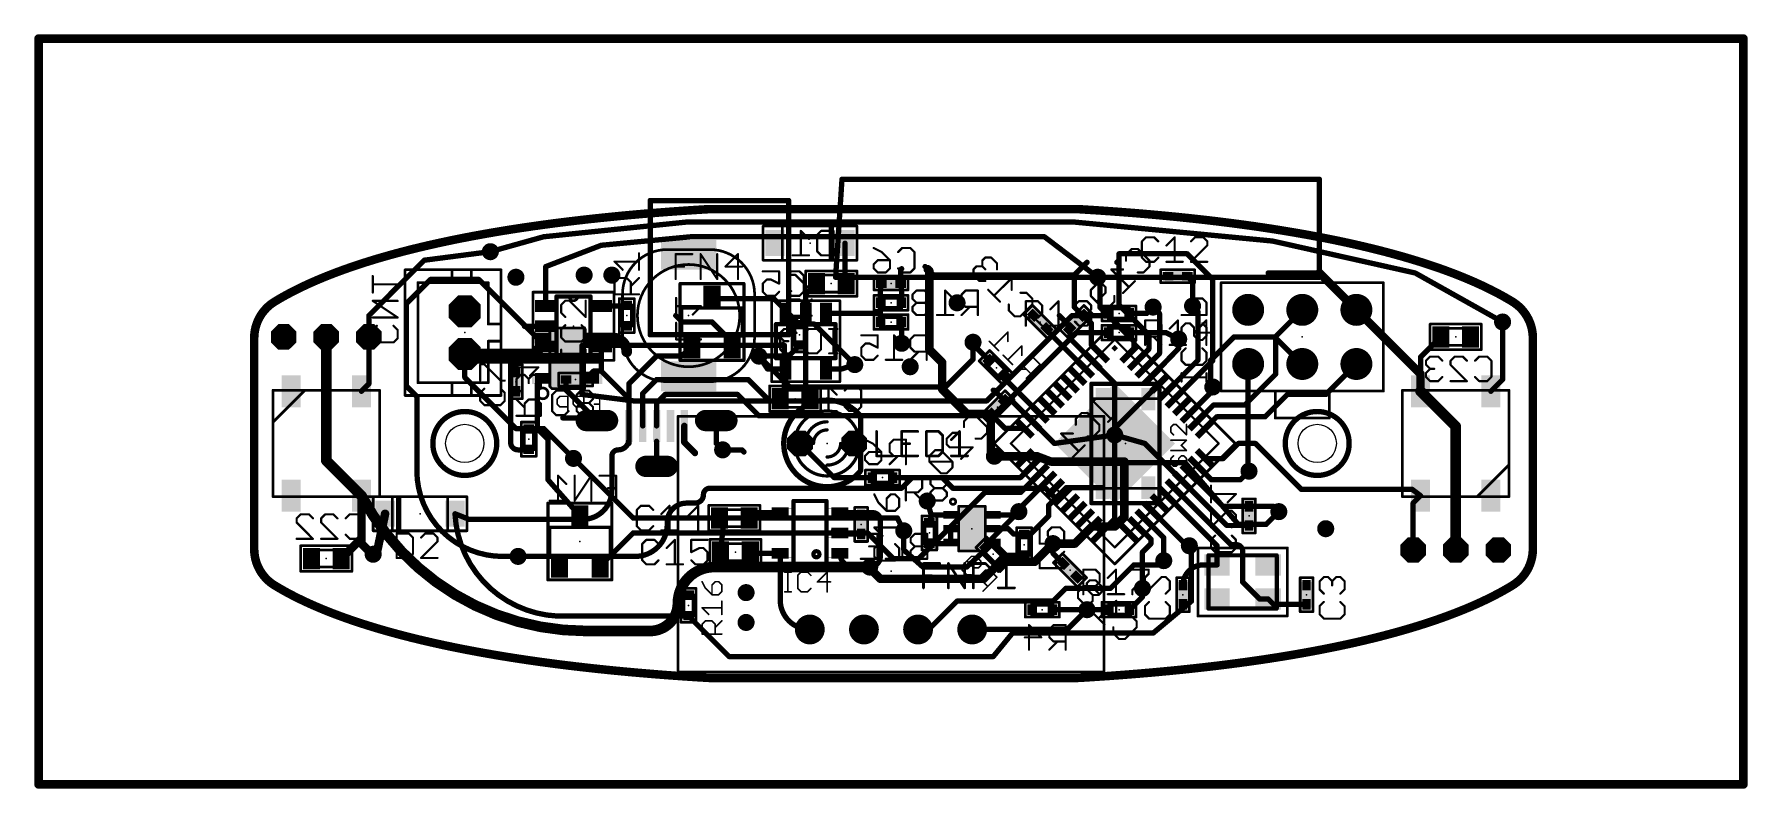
# Model space of a CAD drawing. Extents: x -10.2 to 70.2, y -5.2 to 30.2.
import ezdxf

# ---------------------------------------------------------------- set-up
doc = ezdxf.new("R2010")
doc.units = 0
for name, color, linetype in [('1', 22, 'CONTINUOUS'), ('16', 175, 'CONTINUOUS'), ('17', 82, 'CONTINUOUS'), ('18', 82, 'CONTINUOUS'), ('20', 7, 'CONTINUOUS'), ('21', 253, 'CONTINUOUS'), ('22', 253, 'CONTINUOUS'), ('23', 7, 'CONTINUOUS'), ('24', 7, 'CONTINUOUS'), ('25', 253, 'CONTINUOUS'), ('26', 253, 'CONTINUOUS'), ('39', 22, 'CONTINUOUS'), ('40', 175, 'CONTINUOUS'), ('51', 253, 'CONTINUOUS'), ('52', 253, 'CONTINUOUS')]:
    doc.layers.add(name, color=color, linetype=linetype)

# ---------------------------------------------------------------- blocks, each defined once
blk = doc.blocks.new('ROUNDP')
at = {"const_width": 0.5}
blk.add_lwpolyline([(0, -0.25, 1), (0, 0.25, 1), (0, -0.25)], format="xyb", dxfattribs=at)
blk = doc.blocks.new('RECT')
blk.add_solid([(-0.5, -0.5), (0.5, -0.5), (-0.5, 0.5), (0.5, 0.5)])
blk = doc.blocks.new('OCTAGONP')
at = {"const_width": 0.5}
blk.add_lwpolyline([(-0.25, -0.1036), (-0.25, 0.1036), (-0.1036, 0.25), (0.1036, 0.25), (0.25, 0.1036), (0.25, -0.1036), (0.1036, -0.25), (-0.1036, -0.25), (-0.25, -0.1036), (-0.25, 0.1036)], dxfattribs=at)
blk = doc.blocks.new('LONGP100')
at = {"const_width": 1}
blk.add_lwpolyline([(-0.5, 0), (0.5, 0)], dxfattribs=at)
at = {"const_width": 0.5}
for points in [[(-0.5, 0.25, 1), (-0.5, -0.25)], [(0.5, -0.25, 1), (0.5, 0.25)]]:
    blk.add_lwpolyline(points, format="xyb", dxfattribs=at)
blk = doc.blocks.new('ROUNDV')
at = {"const_width": 0.5}
blk.add_lwpolyline([(0, -0.25, 1), (0, 0.25, 1), (0, -0.25)], format="xyb", dxfattribs=at)

msp = doc.modelspace()

# ---------------------------------------------------------------- linework, layer by layer
at = {"layer": '1'}
for points, const_width in [([(-10, 30), (70, 30)], 0.4064), ([(-10, -5), (-10, 30)], 0.4064), ([(70, 30), (70, -5)], 0.4064), ([(20.5, 21.4), (13.7, 20.7)], 0.25), ([(20.5, 21.4), (38.5, 21.4)], 0.25), ([(38.5, 21.4), (47.9, 20.5)], 0.25), ([(13.7, 20.7), (11.2, 20)], 0.25), ([(16.4, 20.3), (13.8, 19.3)], 0.25), ([(20.6, 20.7), (16.4, 20.3)], 0.25), ([(37.2, 20.7), (20.6, 20.7)], 0.25), ([(39.7, 18.8), (37.2, 20.7)], 0.25), ([(47.9, 20.5), (54.6, 19)], 0.25), ([(13.8, 19.3), (13.8, 17.45)], 0.25), ([(44.15, 18.6), (43.9, 18.85)], 0.25), ([(44.15, 17.45), (44.15, 18.6)], 0.25), ([(54.6, 19), (58.7, 16.7)], 0.25), ([(21.6, 17.8), (21.6, 17.9)], 0.25), ([(24.5, 17.8), (21.6, 17.8)], 0.25), ([(24.5, 17.8), (25.7, 16.6)], 0.25), ([(16.4, 17.45), (17.55, 17.45)], 0.25), ([(17.55, 17.45), (17.6, 17.5)], 0.25), ([(20.2, 16.7), (19.9, 17)], 0.25), ([(34.5, 13), (38.5, 17)], 0.25), ([(38.5, 17), (40.1, 17)], 0.25), ([(40.1, 17), (40.2, 17.1)], 0.25), ([(42, 17.1), (41.2, 17.1)], 0.25), ([(42.3, 17.4), (42, 17.1)], 0.25), ([(13.8, 16.5), (12.8, 16.5)], 0.25), ([(21.6, 16.7), (20.2, 16.7)], 0.25), ([(22.55, 15.75), (21.6, 16.7)], 0.25), ([(26.4, 16.6), (25.7, 16.6)], 0.25), ([(28.3, 14.7), (26.4, 16.6)], 0.25), ([(34.8, 12.3), (38.7, 16.2)], 0.25), ([(38.7, 16.2), (40.2, 16.2)], 0.25), ([(42.9, 16.2), (41.2, 16.2)], 0.25), ([(43.5, 15.9), (42.9, 16.2)], 0.25), ([(45, 14.9), (46.1, 16)], 0.25), ([(46.1, 16), (48, 16)], 0.25), ([(48, 16), (49.27, 14.73)], 0.25), ([(12.5, 15.2), (10, 15.2)], 0.5), ([(10, 14.1), (10, 15.2)], 0.25), ([(13.25, 15.2), (12.5, 15.2)], 0.5), ([(12.4, 14.35), (12.4, 15.2)], 0.25), ([(12.4, 15.2), (12.5, 15.2)], 0.25), ([(13.6, 15.55), (13.25, 15.2)], 0.5), ([(13.6, 15.55), (13.8, 15.55)], 0.25), ([(16.4, 15.55), (16.4, 14.4)], 0.25), ([(20.15, 15.1), (20.65, 15.5)], 0.25), ([(22.55, 15.5), (22.55, 15.75)], 0.25), ([(25.7, 15.6), (25.2, 15.1)], 0.25), ([(33.85, 15.75), (33.85, 14.95)], 0.25), ([(15.65, 14), (16.05, 14.4)], 0.25), ([(16.05, 14.4), (16.4, 14.4)], 0.25), ([(16.4, 14.4), (17.7, 13.1)], 0.25), ([(17.7, 13.8), (19, 15.1)], 0.25), ([(19, 15.1), (20.15, 15.1)], 0.25), ([(25.25, 13.65), (23.8, 15.1)], 0.25), ([(25.2, 15.1), (23.8, 15.1)], 0.25), ([(33.85, 14.95), (32.55, 13.65)], 0.25), ([(45, 13.75), (45, 14.9)], 0.25), ([(46.76, 9.76), (46.76, 14.73)], 0.25), ([(49.27, 14.73), (49.3, 14.73)], 0.25), ([(12.4, 11.7), (10, 14.1)], 0.25), ([(14.75, 14), (14.75, 13.525)], 0.25), ([(17.7, 13.1), (17.7, 13.8)], 0.25), ([(18.35, 13.35), (19, 14)], 0.25), ([(19, 14), (23.3, 14)], 0.25), ([(23.3, 14), (24.3, 13)], 0.25), ([(32.55, 13.65), (25.25, 13.65)], 0.25), ([(45.1, 13.65), (45, 13.75)], 0.25), ([(14.75, 13.525), (16.2, 12.075)], 0.25), ([(17.7, 13.1), (17.7, 11.825)], 0.25), ([(18.35, 11.825), (18.35, 13.35)], 0.25), ([(19, 12.9), (19.4, 13.3)], 0.25), ([(19, 11.825), (19, 12.9)], 0.25), ([(19.4, 13.3), (22.8, 13.3)], 0.25), ([(22.8, 13.3), (23.8, 12.3)], 0.25), ([(34.5, 13), (24.3, 13)], 0.25), ([(21.8, 12.075), (21.8, 11)], 0.25), ([(23.8, 12.3), (34.8, 12.3)], 0.25), ([(13.7, 11.7), (12.4, 11.7)], 0.25), ([(15.1, 10.3), (13.7, 11.7)], 0.25), ([(17.7, 11.2), (17.7, 11.825)], 0.25), ([(17.7, 11), (17.7, 11.2)], 0.25), ([(20.3, 11.825), (20.3, 11.05)], 0.3), ([(16.9, 8.8), (16.9, 10.4)], 0.25), ([(20.3, 11.05), (20.8, 10.55)], 0.3), ([(21.8, 11), (22.1, 10.7)], 0.25), ([(34.85, 10.4), (36.85, 10.4)], 0.4), ([(36.85, 10.4), (37.5, 10.15)], 0.4), ([(37.5, 10.15), (40.95, 10.15)], 0.4), ([(40.95, 10.15), (40.9, 10.1)], 0.4), ([(40.95, 10.15), (40.95, 7.55)], 0.4), ([(41, 10.1), (40.95, 10.15)], 0.25), ([(43.8, 10.1), (41, 10.1)], 0.25), ([(46.3, 7.2), (43.8, 10.1)], 0.25), ([(46.8, 9.7), (46.76, 9.76)], 0.25), ([(30.5, 8.9), (21.5, 8.9)], 0.25), ([(31, 9.4), (30.5, 8.9)], 0.25), ([(32.4, 9.4), (31, 9.4)], 0.25), ([(32.9, 8.9), (32.4, 9.4)], 0.25), ([(37.25, 8.9), (32.9, 8.9)], 0.25), ([(37.725, 8.425), (37.25, 8.9)], 0.25), ([(38.225, 8.925), (37.725, 8.425)], 0.25), ([(39.925, 8.925), (38.225, 8.925)], 0.25), ([(20.8, 8.2), (20.4, 8.2)], 0.25), ([(31.9, 7.6), (31.7, 8.3)], 0.25), ([(37.4, 8.1), (37.725, 8.425)], 0.25), ([(37.4, 7.6), (37.4, 8.1)], 0.25), ([(6.26, 7.7), (5.9, 6)], 0.4), ([(9.54, 7.7), (10.2, 7.44)], 0.25), ([(10.2, 7.44), (15.54, 7.44)], 0.25), ([(19.5, 7.3), (19.5, 7.2)], 0.25), ([(21.95, 7.5), (22.2, 7.8)], 0.25), ([(22.2, 7.8), (22, 5.9)], 0.25), ([(23.6, 7.75), (23.35, 7.5)], 0.25), ([(24.8, 7.75), (23.6, 7.75)], 0.25), ([(27.6, 7.75), (29.15, 7.75)], 0.25), ([(27.7, 7.65), (28.6, 7.65)], 0.25), ([(29.5, 7.4), (29.5, 5.7)], 0.25), ([(31.8, 7.3), (31.9, 7.6)], 0.25), ([(31.9, 7.6), (31.95, 7.65)], 0.25), ([(31.95, 7.65), (32.8, 7.65)], 0.25), ([(34.8, 7.65), (35.65, 7.65)], 0.25), ([(35.65, 7.65), (36, 7.8)], 0.25), ([(36.55, 6.75), (37.4, 7.6)], 0.25), ([(39.4284, 7.1), (38.6284, 6.3)], 0.4), ([(40.5, 7.1), (39.4284, 7.1)], 0.4), ([(40.95, 7.55), (40.5, 7.1)], 0.4), ([(46.3, 7.2), (47.6, 7.2)], 0.25), ([(47.6, 7.2), (48.2, 7.8)], 0.25), ([(27.6, 6.8), (27.3, 6.9)], 0.25), ([(27.65, 6.75), (28.6, 6.75)], 0.25), ([(30.6, 6), (30.6, 6.9)], 0.25), ([(32.65, 6.35), (32.6, 6.3)], 0.25), ([(32.65, 6.35), (32.8, 6.35)], 0.25), ([(32.8, 6.35), (32.8, 7)], 0.25), ([(34.8, 6.35), (33.55, 5.2)], 0.25), ([(35.5, 7), (34.8, 7)], 0.25), ([(35.4, 5.75), (34.8, 6.35)], 0.25), ([(35.75, 6.75), (35.5, 7)], 0.25), ([(36.25, 6.75), (35.75, 6.75)], 0.25), ([(36.25, 6.75), (36.55, 6.75)], 0.25), ([(38.6284, 6.3), (37.6, 6.3)], 0.4), ([(5.9, 6), (5.7, 5.8)], 0.4), ([(18, 5.7), (12.5, 5.7)], 0.25), ([(23.45, 5.85), (23.4, 5.9)], 0.25), ([(24.8, 5.85), (23.45, 5.85)], 0.25), ([(24.8, 3.66), (24.8, 5.85)], 0.25), ([(31.5, 5.2), (30.6, 6)], 0.25), ([(32.6, 6.3), (31.8, 6.3)], 0.25), ([(36.25, 5.75), (35.4, 5.75)], 0.25), ([(44.1, 6.05), (44, 6.2)], 0.25), ([(44.1, 3.6), (44.1, 6.05)], 0.25), ([(28.25, 5.2), (29, 5.2)], 0.25), ([(33.55, 5.2), (31.5, 5.2)], 0.25), ([(41.4, 5.3), (40.3, 4.2)], 0.25), ([(42.6, 5.3), (41.4, 5.3)], 0.25), ([(42.8, 5.5), (42.6, 5.3)], 0.25), ([(38.2, 4.2), (37.6, 3.6)], 0.25), ([(40.3, 4.2), (38.2, 4.2)], 0.25), ([(41.8, 3.8), (41.8, 4.2)], 0.25), ([(33.1, 3.6), (31.77, 2.27)], 0.25), ([(37.6, 3.6), (33.1, 3.6)], 0.25), ([(40.2, 3.2), (39.2, 3.2)], 0.25), ([(41.2, 3.2), (41.8, 3.8)], 0.25), ([(44.1, 3.6), (42.3, 2.1)], 0.25), ([(20.5, 2.9), (14.84, 2.9)], 0.25), ([(22.4, 1), (20.5, 2.9)], 0.25), ([(31.77, 2.27), (31.27, 2.27)], 0.25), ([(35.7, 2.1), (34.8, 1)], 0.25), ([(42.3, 2.1), (35.7, 2.1)], 0.25), ([(34.8, 1), (22.4, 1)], 0.25), ([(70, -5), (-10, -5)], 0.4064)]:
    msp.add_lwpolyline(points, dxfattribs=dict(at, const_width=const_width))
for points, const_width in [([(-10, 30.1016, 1), (-10, 29.8984)], 0.2032), ([(-9.8984, 30, 1), (-10.1016, 30)], 0.2032), ([(70.1016, 30, 1), (69.8984, 30)], 0.2032), ([(70, 29.8984, 1), (70, 30.1016)], 0.2032), ([(20.5, 21.4625, 1), (20.5, 21.3375)], 0.125), ([(20.5064, 21.3378, 1), (20.4936, 21.4622)], 0.125), ([(38.506, 21.4622, 1), (38.494, 21.3378)], 0.125), ([(38.5, 21.3375, 1), (38.5, 21.4625)], 0.125), ([(11.1831, 20.0602, 1), (11.2169, 19.9398)], 0.125), ([(13.6936, 20.7622, 1), (13.7064, 20.6378)], 0.125), ([(13.7169, 20.6398, 1), (13.6831, 20.7602)], 0.125), ([(16.3941, 20.3622, 1), (16.4059, 20.2378)], 0.125), ([(16.4224, 20.2417, 1), (16.3776, 20.3583)], 0.125), ([(20.6, 20.7625, 1), (20.6, 20.6375)], 0.125), ([(20.6059, 20.6378, 1), (20.5941, 20.7622)], 0.125), ([(37.2378, 20.7498, 1), (37.1622, 20.6502)], 0.125), ([(37.2, 20.6375, 1), (37.2, 20.7625)], 0.125), ([(47.9137, 20.561, 1), (47.8863, 20.439)], 0.125), ([(47.894, 20.4378, 1), (47.906, 20.5622)], 0.125), ([(13.8625, 19.3, 1), (13.7375, 19.3)], 0.125), ([(13.7776, 19.3583, 1), (13.8224, 19.2417)], 0.125), ([(39.6622, 18.7502, 1), (39.7378, 18.8498)], 0.125), ([(43.9442, 18.8942, 1), (43.8558, 18.8058)], 0.125), ([(44.2125, 18.6, 1), (44.0875, 18.6)], 0.125), ([(44.1058, 18.5558, 1), (44.1942, 18.6442)], 0.125), ([(54.6306, 19.0545, 1), (54.5694, 18.9455)], 0.125), ([(54.5863, 18.939, 1), (54.6137, 19.061)], 0.125), ([(21.6625, 17.9, 1), (21.5375, 17.9)], 0.125), ([(21.6, 17.8625, 1), (21.6, 17.7375)], 0.125), ([(21.5375, 17.8, 1), (21.6625, 17.8)], 0.125), ([(24.5442, 17.8442, 1), (24.4558, 17.7558)], 0.125), ([(24.5, 17.7375, 1), (24.5, 17.8625)], 0.125), ([(13.7375, 17.45, 1), (13.8625, 17.45)], 0.125), ([(16.4, 17.5125, 1), (16.4, 17.3875)], 0.125), ([(17.5058, 17.4942, 1), (17.5942, 17.4058)], 0.125), ([(17.55, 17.3875, 1), (17.55, 17.5125)], 0.125), ([(17.6442, 17.4558, 1), (17.5558, 17.5442)], 0.125), ([(19.9442, 17.0442, 1), (19.8558, 16.9558)], 0.125), ([(38.5, 17.0625, 1), (38.5, 16.9375)], 0.125), ([(38.5442, 16.9558, 1), (38.4558, 17.0442)], 0.125), ([(40.0558, 17.0442, 1), (40.1442, 16.9558)], 0.125), ([(40.1, 16.9375, 1), (40.1, 17.0625)], 0.125), ([(40.2442, 17.0558, 1), (40.1558, 17.1442)], 0.125), ([(41.2, 17.1625, 1), (41.2, 17.0375)], 0.125), ([(41.9558, 17.1442, 1), (42.0442, 17.0558)], 0.125), ([(42, 17.0375, 1), (42, 17.1625)], 0.125), ([(42.3442, 17.3558, 1), (42.2558, 17.4442)], 0.125), ([(44.0875, 17.45, 1), (44.2125, 17.45)], 0.125), ([(12.8, 16.5625, 1), (12.8, 16.4375)], 0.125), ([(13.8, 16.4375, 1), (13.8, 16.5625)], 0.125), ([(20.2, 16.7625, 1), (20.2, 16.6375)], 0.125), ([(20.1558, 16.6558, 1), (20.2442, 16.7442)], 0.125), ([(21.6442, 16.7442, 1), (21.5558, 16.6558)], 0.125), ([(21.6, 16.6375, 1), (21.6, 16.7625)], 0.125), ([(25.7, 16.6625, 1), (25.7, 16.5375)], 0.125), ([(25.6558, 16.5558, 1), (25.7442, 16.6442)], 0.125), ([(26.4442, 16.6442, 1), (26.3558, 16.5558)], 0.125), ([(26.4, 16.5375, 1), (26.4, 16.6625)], 0.125), ([(38.7, 16.2625, 1), (38.7, 16.1375)], 0.125), ([(38.7442, 16.1558, 1), (38.6558, 16.2442)], 0.125), ([(40.2, 16.1375, 1), (40.2, 16.2625)], 0.125), ([(41.2, 16.2625, 1), (41.2, 16.1375)], 0.125), ([(42.928, 16.2559, 1), (42.872, 16.1441)], 0.125), ([(42.9, 16.1375, 1), (42.9, 16.2625)], 0.125), ([(46.1, 16.0625, 1), (46.1, 15.9375)], 0.125), ([(46.1442, 15.9558, 1), (46.0558, 16.0442)], 0.125), ([(48.0442, 16.0442, 1), (47.9558, 15.9558)], 0.125), ([(48, 15.9375, 1), (48, 16.0625)], 0.125), ([(58.6694, 16.6455, 1), (58.7306, 16.7545)], 0.125), ([(10, 15.325, 1), (10, 15.075)], 0.25), ([(10.0625, 15.2, 1), (9.9375, 15.2)], 0.125), ([(12.5, 15.325, 1), (12.5, 15.075)], 0.25), ([(12.4625, 15.2, 1), (12.3375, 15.2)], 0.125), ([(12.4, 15.2625, 1), (12.4, 15.1375)], 0.125), ([(12.5, 15.075, 1), (12.5, 15.325)], 0.25), ([(12.5, 15.1375, 1), (12.5, 15.2625)], 0.125), ([(13.1616, 15.2884, 1), (13.3384, 15.1116)], 0.25), ([(13.25, 15.075, 1), (13.25, 15.325)], 0.25), ([(13.6884, 15.4616, 1), (13.5116, 15.6384)], 0.25), ([(13.6, 15.6125, 1), (13.6, 15.4875)], 0.125), ([(13.8, 15.4875, 1), (13.8, 15.6125)], 0.125), ([(16.4625, 15.55, 1), (16.3375, 15.55)], 0.125), ([(20.689, 15.4512, 1), (20.611, 15.5488)], 0.125), ([(22.6125, 15.75, 1), (22.4875, 15.75)], 0.125), ([(22.4875, 15.5, 1), (22.6125, 15.5)], 0.125), ([(22.5058, 15.7058, 1), (22.5942, 15.7942)], 0.125), ([(25.7442, 15.5558, 1), (25.6558, 15.6442)], 0.125), ([(33.9125, 15.75, 1), (33.7875, 15.75)], 0.125), ([(43.472, 15.8441, 1), (43.528, 15.9559)], 0.125), ([(16.05, 14.4625, 1), (16.05, 14.3375)], 0.125), ([(16.0942, 14.3558, 1), (16.0058, 14.4442)], 0.125), ([(16.4442, 14.4442, 1), (16.3558, 14.3558)], 0.125), ([(16.4, 14.3375, 1), (16.4, 14.4625)], 0.125), ([(19, 15.1625, 1), (19, 15.0375)], 0.125), ([(19.0442, 15.0558, 1), (18.9558, 15.1442)], 0.125), ([(20.111, 15.1488, 1), (20.189, 15.0512)], 0.125), ([(20.15, 15.0375, 1), (20.15, 15.1625)], 0.125), ([(23.8442, 15.1442, 1), (23.7558, 15.0558)], 0.125), ([(23.8, 15.1625, 1), (23.8, 15.0375)], 0.125), ([(25.1558, 15.1442, 1), (25.2442, 15.0558)], 0.125), ([(25.2, 15.0375, 1), (25.2, 15.1625)], 0.125), ([(28.2558, 14.6558, 1), (28.3442, 14.7442)], 0.125), ([(33.7875, 14.95, 1), (33.9125, 14.95)], 0.125), ([(33.8942, 14.9058, 1), (33.8058, 14.9942)], 0.125), ([(45.0625, 14.9, 1), (44.9375, 14.9)], 0.125), ([(44.9558, 14.9442, 1), (45.0442, 14.8558)], 0.125), ([(46.8225, 14.73, 1), (46.6975, 14.73)], 0.125), ([(49.27, 14.7925, 1), (49.27, 14.6675)], 0.125), ([(49.2258, 14.6858, 1), (49.3142, 14.7742)], 0.125), ([(49.3, 14.6675, 1), (49.3, 14.7925)], 0.125), ([(10.0442, 14.1442, 1), (9.9558, 14.0558)], 0.125), ([(9.9375, 14.1, 1), (10.0625, 14.1)], 0.125), ([(12.3375, 14.35, 1), (12.4625, 14.35)], 0.125), ([(14.8125, 14, 1), (14.6875, 14)], 0.125), ([(15.6058, 14.0442, 1), (15.6942, 13.9558)], 0.125), ([(16.3375, 14.4, 1), (16.4625, 14.4)], 0.125), ([(17.7625, 13.8, 1), (17.6375, 13.8)], 0.125), ([(17.6558, 13.8442, 1), (17.7442, 13.7558)], 0.125), ([(19, 14.0625, 1), (19, 13.9375)], 0.125), ([(19.0442, 13.9558, 1), (18.9558, 14.0442)], 0.125), ([(23.3442, 14.0442, 1), (23.2558, 13.9558)], 0.125), ([(23.3, 13.9375, 1), (23.3, 14.0625)], 0.125), ([(25.25, 13.7125, 1), (25.25, 13.5875)], 0.125), ([(25.2058, 13.6058, 1), (25.2942, 13.6942)], 0.125), ([(32.5058, 13.6942, 1), (32.5942, 13.6058)], 0.125), ([(32.55, 13.5875, 1), (32.55, 13.7125)], 0.125), ([(45.0442, 13.7942, 1), (44.9558, 13.7058)], 0.125), ([(44.9375, 13.75, 1), (45.0625, 13.75)], 0.125), ([(45.0558, 13.6058, 1), (45.1442, 13.6942)], 0.125), ([(14.7942, 13.5692, 1), (14.7058, 13.4808)], 0.125), ([(14.6875, 13.525, 1), (14.8125, 13.525)], 0.125), ([(17.7625, 13.1, 1), (17.6375, 13.1)], 0.125), ([(17.6375, 13.1, 1), (17.7625, 13.1)], 0.125), ([(17.6558, 13.0558, 1), (17.7442, 13.1442)], 0.125), ([(18.4125, 13.35, 1), (18.2875, 13.35)], 0.125), ([(18.3058, 13.3942, 1), (18.3942, 13.3058)], 0.125), ([(19.0625, 12.9, 1), (18.9375, 12.9)], 0.125), ([(18.9558, 12.9442, 1), (19.0442, 12.8558)], 0.125), ([(19.4, 13.3625, 1), (19.4, 13.2375)], 0.125), ([(19.4442, 13.2558, 1), (19.3558, 13.3442)], 0.125), ([(22.8442, 13.3442, 1), (22.7558, 13.2558)], 0.125), ([(22.8, 13.2375, 1), (22.8, 13.3625)], 0.125), ([(24.3, 13.0625, 1), (24.3, 12.9375)], 0.125), ([(24.2558, 12.9558, 1), (24.3442, 13.0442)], 0.125), ([(34.4558, 13.0442, 1), (34.5442, 12.9558)], 0.125), ([(34.5, 12.9375, 1), (34.5, 13.0625)], 0.125), ([(16.1558, 12.0308, 1), (16.2442, 12.1192)], 0.125), ([(21.8625, 12.075, 1), (21.7375, 12.075)], 0.125), ([(23.8, 12.3625, 1), (23.8, 12.2375)], 0.125), ([(23.7558, 12.2558, 1), (23.8442, 12.3442)], 0.125), ([(34.7558, 12.3442, 1), (34.8442, 12.2558)], 0.125), ([(34.8, 12.2375, 1), (34.8, 12.3625)], 0.125), ([(12.4, 11.7625, 1), (12.4, 11.6375)], 0.125), ([(12.3558, 11.6558, 1), (12.4442, 11.7442)], 0.125), ([(13.7442, 11.7442, 1), (13.6558, 11.6558)], 0.125), ([(13.7, 11.6375, 1), (13.7, 11.7625)], 0.125), ([(17.2, 10.7, 0.4142), (17.7, 11.2)], 0.25), ([(17.7625, 11.825, 1), (17.6375, 11.825)], 0.125), ([(17.6375, 11.825, 1), (17.7625, 11.825)], 0.125), ([(17.7625, 11.2, 1), (17.6375, 11.2)], 0.125), ([(17.7625, 11.2, 1), (17.6375, 11.2)], 0.125), ([(17.6375, 11.2, 1), (17.7625, 11.2)], 0.125), ([(18.2875, 11.825, 1), (18.4125, 11.825)], 0.125), ([(18.9375, 11.825, 1), (19.0625, 11.825)], 0.125), ([(20.375, 11.825, 1), (20.225, 11.825)], 0.15), ([(17.2, 10.7, 0.4142), (16.9, 10.4)], 0.25), ([(16.9625, 10.4, 1), (16.8375, 10.4)], 0.125), ([(16.8375, 10.4, 1), (16.9625, 10.4)], 0.125), ([(17.2, 10.7625, 1), (17.2, 10.6375)], 0.125), ([(17.2, 10.6375, 1), (17.2, 10.7625)], 0.125), ([(17.6375, 11, 1), (17.7625, 11)], 0.125), ([(20.353, 11.103, 1), (20.247, 10.997)], 0.15), ([(20.225, 11.05, 1), (20.375, 11.05)], 0.15), ([(20.747, 10.497, 1), (20.853, 10.603)], 0.15), ([(21.8442, 11.0442, 1), (21.7558, 10.9558)], 0.125), ([(21.7375, 11, 1), (21.8625, 11)], 0.125), ([(22.0558, 10.6558, 1), (22.1442, 10.7442)], 0.125), ([(34.85, 10.5, 1), (34.85, 10.3)], 0.2), ([(36.8859, 10.4933, 1), (36.8141, 10.3067)], 0.2), ([(36.85, 10.3, 1), (36.85, 10.5)], 0.2), ([(15.0558, 10.2558, 1), (15.1442, 10.3442)], 0.125), ([(37.5, 10.25, 1), (37.5, 10.05)], 0.2), ([(37.4641, 10.0567, 1), (37.5359, 10.2433)], 0.2), ([(40.8293, 10.1707, 1), (40.9707, 10.0293)], 0.2), ([(41.05, 10.15, 1), (40.85, 10.15)], 0.2), ([(41.0207, 10.0793, 1), (40.8793, 10.2207)], 0.2), ([(40.9942, 10.1942, 1), (40.9058, 10.1058)], 0.125), ([(40.95, 10.05, 1), (40.95, 10.25)], 0.2), ([(41, 10.1625, 1), (41, 10.0375)], 0.125), ([(40.9558, 10.0558, 1), (41.0442, 10.1442)], 0.125), ([(43.8473, 10.1408, 1), (43.7527, 10.0592)], 0.125), ([(43.8, 10.0375, 1), (43.8, 10.1625)], 0.125), ([(46.812, 9.7947, 1), (46.708, 9.7253)], 0.125), ([(46.6975, 9.76, 1), (46.8225, 9.76)], 0.125), ([(46.748, 9.6653, 1), (46.852, 9.7347)], 0.125), ([(15.54, 7.44, 0.4142), (16.9, 8.8)], 0.25), ([(16.9625, 8.8, 1), (16.8375, 8.8)], 0.125), ([(16.8375, 8.8, 1), (16.9625, 8.8)], 0.125), ([(21.5, 8.9, 0.4142), (21.2, 8.6)], 0.25), ([(21.5, 8.9625, 1), (21.5, 8.8375)], 0.125), ([(21.5, 8.8375, 1), (21.5, 8.9625)], 0.125), ([(30.4558, 8.9442, 1), (30.5442, 8.8558)], 0.125), ([(30.5, 8.8375, 1), (30.5, 8.9625)], 0.125), ([(31, 9.4625, 1), (31, 9.3375)], 0.125), ([(31.0442, 9.3558, 1), (30.9558, 9.4442)], 0.125), ([(32.4442, 9.4442, 1), (32.3558, 9.3558)], 0.125), ([(32.4, 9.3375, 1), (32.4, 9.4625)], 0.125), ([(32.9, 8.9625, 1), (32.9, 8.8375)], 0.125), ([(32.8558, 8.8558, 1), (32.9442, 8.9442)], 0.125), ([(37.2942, 8.9442, 1), (37.2058, 8.8558)], 0.125), ([(37.25, 8.8375, 1), (37.25, 8.9625)], 0.125), ([(38.225, 8.9875, 1), (38.225, 8.8625)], 0.125), ([(38.2692, 8.8808, 1), (38.1808, 8.9692)], 0.125), ([(39.925, 8.8625, 1), (39.925, 8.9875)], 0.125), ([(20.4, 8.2, 0.4142), (19.5, 7.3)], 0.25), ([(20.4, 8.2625, 1), (20.4, 8.1375)], 0.125), ([(20.4, 8.1375, 1), (20.4, 8.2625)], 0.125), ([(20.8, 8.2, 0.4142), (21.2, 8.6)], 0.25), ([(20.8, 8.2625, 1), (20.8, 8.1375)], 0.125), ([(20.8, 8.1375, 1), (20.8, 8.2625)], 0.125), ([(21.2625, 8.6, 1), (21.1375, 8.6)], 0.125), ([(21.1375, 8.6, 1), (21.2625, 8.6)], 0.125), ([(31.7601, 8.3172, 1), (31.6399, 8.2828)], 0.125), ([(37.4625, 8.1, 1), (37.3375, 8.1)], 0.125), ([(37.3558, 8.1442, 1), (37.4442, 8.0558)], 0.125), ([(37.6808, 8.4692, 1), (37.7692, 8.3808)], 0.125), ([(37.7692, 8.3808, 1), (37.6808, 8.4692)], 0.125), ([(37.6808, 8.3808, 1), (37.7692, 8.4692)], 0.125), ([(6.3578, 7.6793, 1), (6.1622, 7.7207)], 0.2), ([(9.5629, 7.7582, 1), (9.5171, 7.6418)], 0.125), ([(9.54, 7.7, 0.4142), (14.84, 2.9)], 0.25), ([(9.6024, 7.7031, 1), (9.4776, 7.6969)], 0.125), ([(10.2, 7.5025, 1), (10.2, 7.3775)], 0.125), ([(10.1771, 7.3818, 1), (10.2229, 7.4982)], 0.125), ([(15.54, 7.5025, 1), (15.54, 7.3775)], 0.125), ([(15.54, 7.3775, 1), (15.54, 7.5025)], 0.125), ([(18, 5.7, 0.4142), (19.5, 7.2)], 0.25), ([(19.5625, 7.3, 1), (19.4375, 7.3)], 0.125), ([(19.4375, 7.3, 1), (19.5625, 7.3)], 0.125), ([(19.5625, 7.2, 1), (19.4375, 7.2)], 0.125), ([(19.4375, 7.2, 1), (19.5625, 7.2)], 0.125), ([(21.902, 7.54, 1), (21.998, 7.46)], 0.125), ([(22.2622, 7.7935, 1), (22.1378, 7.8065)], 0.125), ([(22.248, 7.76, 1), (22.152, 7.84)], 0.125), ([(23.3058, 7.5442, 1), (23.3942, 7.4558)], 0.125), ([(23.6, 7.8125, 1), (23.6, 7.6875)], 0.125), ([(23.6442, 7.7058, 1), (23.5558, 7.7942)], 0.125), ([(24.8, 7.6875, 1), (24.8, 7.8125)], 0.125), ([(27.6, 7.75, 0.4142), (27.7, 7.65)], 0.25), ([(27.6625, 7.75, 1), (27.5375, 7.75)], 0.125), ([(27.6, 7.8125, 1), (27.6, 7.6875)], 0.125), ([(27.7, 7.7125, 1), (27.7, 7.5875)], 0.125), ([(27.7, 7.5875, 1), (27.7, 7.7125)], 0.125), ([(28.6, 7.5875, 1), (28.6, 7.7125)], 0.125), ([(29.5, 7.4, 0.4142), (29.15, 7.75)], 0.25), ([(29.15, 7.8125, 1), (29.15, 7.6875)], 0.125), ([(29.15, 7.6875, 1), (29.15, 7.8125)], 0.125), ([(29.5625, 7.4, 1), (29.4375, 7.4)], 0.125), ([(29.4375, 7.4, 1), (29.5625, 7.4)], 0.125), ([(31.7407, 7.3198, 1), (31.8593, 7.2802)], 0.125), ([(31.8558, 7.6442, 1), (31.9442, 7.5558)], 0.125), ([(31.8399, 7.5828, 1), (31.9601, 7.6172)], 0.125), ([(31.9593, 7.5802, 1), (31.8407, 7.6198)], 0.125), ([(31.95, 7.7125, 1), (31.95, 7.5875)], 0.125), ([(31.9942, 7.6058, 1), (31.9058, 7.6942)], 0.125), ([(32.8, 7.5875, 1), (32.8, 7.7125)], 0.125), ([(34.8, 7.7125, 1), (34.8, 7.5875)], 0.125), ([(35.6254, 7.7074, 1), (35.6746, 7.5926)], 0.125), ([(35.65, 7.5875, 1), (35.65, 7.7125)], 0.125), ([(36.0246, 7.7426, 1), (35.9754, 7.8574)], 0.125), ([(37.3375, 7.6, 1), (37.4625, 7.6)], 0.125), ([(37.4442, 7.5558, 1), (37.3558, 7.6442)], 0.125), ([(39.4284, 7.2, 1), (39.4284, 7)], 0.2), ([(39.4991, 7.0293, 1), (39.3577, 7.1707)], 0.2), ([(40.4293, 7.1707, 1), (40.5707, 7.0293)], 0.2), ([(40.5, 7, 1), (40.5, 7.2)], 0.2), ([(40.85, 7.55, 1), (41.05, 7.55)], 0.2), ([(41.0207, 7.4793, 1), (40.8793, 7.6207)], 0.2), ([(46.3, 7.2625, 1), (46.3, 7.1375)], 0.125), ([(46.2527, 7.1592, 1), (46.3473, 7.2408)], 0.125), ([(47.5558, 7.2442, 1), (47.6442, 7.1558)], 0.125), ([(47.6, 7.1375, 1), (47.6, 7.2625)], 0.125), ([(48.2442, 7.7558, 1), (48.1558, 7.8442)], 0.125), ([(27.3198, 6.9593, 1), (27.2802, 6.8407)], 0.125), ([(27.6, 6.8, 0.4142), (27.65, 6.75)], 0.25), ([(27.6625, 6.8, 1), (27.5375, 6.8)], 0.125), ([(27.5802, 6.7407, 1), (27.6198, 6.8593)], 0.125), ([(27.65, 6.8125, 1), (27.65, 6.6875)], 0.125), ([(27.65, 6.6875, 1), (27.65, 6.8125)], 0.125), ([(28.6, 6.6875, 1), (28.6, 6.8125)], 0.125), ([(30.6625, 6.9, 1), (30.5375, 6.9)], 0.125), ([(32.65, 6.4125, 1), (32.65, 6.2875)], 0.125), ([(32.6942, 6.3058, 1), (32.6058, 6.3942)], 0.125), ([(32.8625, 7, 1), (32.7375, 7)], 0.125), ([(32.8, 6.2875, 1), (32.8, 6.4125)], 0.125), ([(34.8, 7.0625, 1), (34.8, 6.9375)], 0.125), ([(34.8442, 6.3942, 1), (34.7558, 6.3058)], 0.125), ([(34.8423, 6.304, 1), (34.7577, 6.396)], 0.125), ([(35.5442, 7.0442, 1), (35.4558, 6.9558)], 0.125), ([(35.5, 6.9375, 1), (35.5, 7.0625)], 0.125), ([(35.75, 6.8125, 1), (35.75, 6.6875)], 0.125), ([(35.7058, 6.7058, 1), (35.7942, 6.7942)], 0.125), ([(36.25, 6.8125, 1), (36.25, 6.6875)], 0.125), ([(36.25, 6.6875, 1), (36.25, 6.8125)], 0.125), ([(36.5058, 6.7942, 1), (36.5942, 6.7058)], 0.125), ([(36.55, 6.6875, 1), (36.55, 6.8125)], 0.125), ([(37.6, 6.4, 1), (37.6, 6.2)], 0.2), ([(38.5577, 6.3707, 1), (38.6991, 6.2293)], 0.2), ([(38.6284, 6.2, 1), (38.6284, 6.4)], 0.2), ([(5.6293, 5.8707, 1), (5.7707, 5.7293)], 0.2), ([(5.8022, 6.0207, 1), (5.9978, 5.9793)], 0.2), ([(5.9707, 5.9293, 1), (5.8293, 6.0707)], 0.2), ([(12.5, 5.7625, 1), (12.5, 5.6375)], 0.125), ([(18, 5.7625, 1), (18, 5.6375)], 0.125), ([(18, 5.6375, 1), (18, 5.7625)], 0.125), ([(21.9378, 5.9065, 1), (22.0622, 5.8935)], 0.125), ([(23.4442, 5.9442, 1), (23.3558, 5.8558)], 0.125), ([(23.45, 5.9125, 1), (23.45, 5.7875)], 0.125), ([(23.4058, 5.8058, 1), (23.4942, 5.8942)], 0.125), ([(24.8625, 5.85, 1), (24.7375, 5.85)], 0.125), ([(24.8, 5.7875, 1), (24.8, 5.9125)], 0.125), ([(27.6, 5.85, 0.4142), (28.25, 5.2)], 0.25), ([(27.6625, 5.85, 1), (27.5375, 5.85)], 0.125), ([(29, 5.2, 0.4142), (29.5, 5.7)], 0.25), ([(29.5625, 5.7, 1), (29.4375, 5.7)], 0.125), ([(29.4375, 5.7, 1), (29.5625, 5.7)], 0.125), ([(30.6415, 6.0467, 1), (30.5585, 5.9533)], 0.125), ([(30.5375, 6, 1), (30.6625, 6)], 0.125), ([(31.8, 6.3625, 1), (31.8, 6.2375)], 0.125), ([(32.5558, 6.3442, 1), (32.6442, 6.2558)], 0.125), ([(32.6, 6.2375, 1), (32.6, 6.3625)], 0.125), ([(32.7375, 6.35, 1), (32.8625, 6.35)], 0.125), ([(35.4, 5.8125, 1), (35.4, 5.6875)], 0.125), ([(35.3558, 5.7058, 1), (35.4442, 5.7942)], 0.125), ([(36.25, 5.6875, 1), (36.25, 5.8125)], 0.125), ([(44.052, 6.2347, 1), (43.948, 6.1653)], 0.125), ([(44.1625, 6.05, 1), (44.0375, 6.05)], 0.125), ([(44.048, 6.0153, 1), (44.152, 6.0847)], 0.125), ([(28.25, 5.2625, 1), (28.25, 5.1375)], 0.125), ([(28.25, 5.1375, 1), (28.25, 5.2625)], 0.125), ([(29, 5.2625, 1), (29, 5.1375)], 0.125), ([(29, 5.1375, 1), (29, 5.2625)], 0.125), ([(31.5, 5.2625, 1), (31.5, 5.1375)], 0.125), ([(31.4585, 5.1533, 1), (31.5415, 5.2467)], 0.125), ([(33.5077, 5.246, 1), (33.5923, 5.154)], 0.125), ([(33.55, 5.1375, 1), (33.55, 5.2625)], 0.125), ([(41.4, 5.3625, 1), (41.4, 5.2375)], 0.125), ([(41.4442, 5.2558, 1), (41.3558, 5.3442)], 0.125), ([(42.5558, 5.3442, 1), (42.6442, 5.2558)], 0.125), ([(42.6, 5.2375, 1), (42.6, 5.3625)], 0.125), ([(42.8442, 5.4558, 1), (42.7558, 5.5442)], 0.125), ([(38.2, 4.2625, 1), (38.2, 4.1375)], 0.125), ([(38.2442, 4.1558, 1), (38.1558, 4.2442)], 0.125), ([(40.2558, 4.2442, 1), (40.3442, 4.1558)], 0.125), ([(40.3, 4.1375, 1), (40.3, 4.2625)], 0.125), ([(41.8625, 4.2, 1), (41.7375, 4.2)], 0.125), ([(24.8, 3.66, 0.4142), (26.19, 2.27)], 0.25), ([(24.8625, 3.66, 1), (24.7375, 3.66)], 0.125), ([(24.7375, 3.66, 1), (24.8625, 3.66)], 0.125), ([(33.1, 3.6625, 1), (33.1, 3.5375)], 0.125), ([(33.1442, 3.5558, 1), (33.0558, 3.6442)], 0.125), ([(37.5558, 3.6442, 1), (37.6442, 3.5558)], 0.125), ([(37.6, 3.5375, 1), (37.6, 3.6625)], 0.125), ([(39.2, 3.2625, 1), (39.2, 3.1375)], 0.125), ([(40.2, 3.1375, 1), (40.2, 3.2625)], 0.125), ([(41.1558, 3.2442, 1), (41.2442, 3.1558)], 0.125), ([(41.7375, 3.8, 1), (41.8625, 3.8)], 0.125), ([(41.8442, 3.7558, 1), (41.7558, 3.8442)], 0.125), ([(44.0375, 3.6, 1), (44.1625, 3.6)], 0.125), ([(44.14, 3.552, 1), (44.06, 3.648)], 0.125), ([(14.84, 2.9625, 1), (14.84, 2.8375)], 0.125), ([(14.8431, 2.8376, 1), (14.8369, 2.9624)], 0.125), ([(20.5442, 2.9442, 1), (20.4558, 2.8558)], 0.125), ([(20.5, 2.8375, 1), (20.5, 2.9625)], 0.125), ([(26.19, 2.2075, 1), (26.19, 2.3325)], 0.125), ([(31.27, 2.3325, 1), (31.27, 2.2075)], 0.125), ([(31.7258, 2.3142, 1), (31.8142, 2.2258)], 0.125), ([(31.77, 2.2075, 1), (31.77, 2.3325)], 0.125), ([(35.7, 2.1625, 1), (35.7, 2.0375)], 0.125), ([(35.7484, 2.0604, 1), (35.6516, 2.1396)], 0.125), ([(42.26, 2.148, 1), (42.34, 2.052)], 0.125), ([(42.3, 2.0375, 1), (42.3, 2.1625)], 0.125), ([(22.4, 1.0625, 1), (22.4, 0.9375)], 0.125), ([(22.3558, 0.9558, 1), (22.4442, 1.0442)], 0.125), ([(34.7516, 1.0396, 1), (34.8484, 0.9604)], 0.125), ([(34.8, 0.9375, 1), (34.8, 1.0625)], 0.125), ([(-10, -4.8984, 1), (-10, -5.1016)], 0.2032), ([(70, -5.1016, 1), (70, -4.8984)], 0.2032), ([(-10.1016, -5, 1), (-9.8984, -5)], 0.2032), ([(69.8984, -5, 1), (70.1016, -5)], 0.2032)]:
    msp.add_lwpolyline(points, format="xyb", dxfattribs=dict(at, const_width=const_width))
at = {"layer": '16'}
for points, const_width in [([(-10, 30), (70, 30)], 0.4064), ([(-10, -5), (-10, 30)], 0.4064), ([(70, 30), (70, -5)], 0.4064), ([(27.7, 23.4), (27.4, 18.8)], 0.25), ([(50.1, 23.4), (27.7, 23.4)], 0.25), ([(50.1, 18.8), (50.1, 23.4)], 0.25), ([(18.7, 22.4), (18.7, 16.1)], 0.25), ([(25.2, 22.4), (18.7, 22.4)], 0.25), ([(25.2, 16.1), (25.2, 22.4)], 0.25), ([(8.1, 19.6), (11.2, 20)], 0.25), ([(27.84, 20.4), (27.84, 18.56)], 0.25), ([(5.5, 17), (8.1, 19.6)], 0.25), ([(30.45, 19.15), (30.5, 19.2)], 0.25), ([(31.725, 19.175), (31.6, 19.3)], 0.25), ([(31.8, 19.1), (31.725, 19.175)], 0.4), ([(32, 18.9), (31.725, 19.175)], 0.25), ([(31.8, 15.4), (31.8, 19.1)], 0.4), ([(38.6, 18.9), (39.2, 19.5)], 0.25), ([(40.6, 19.5), (40.7, 19.6)], 0.25), ([(43.9, 19.9), (40.7, 19.9)], 0.25), ([(40.7, 19.6), (40.7, 19.9)], 0.25), ([(40.7, 17.5), (40.7, 19.6)], 0.25), ([(45.1, 18.7), (43.9, 19.9)], 0.25), ([(7.25, 17.55), (8.4, 18.7)], 0.25), ([(8.4, 18.7), (10.65, 18.7)], 0.25), ([(10.65, 18.7), (13.4, 15.95)], 0.25), ([(26, 18), (26.5, 18.5)], 0.25), ([(27.4, 18.8), (50.1, 18.8)], 0.25), ([(27.84, 18.56), (27.9, 18.5)], 0.25), ([(29.5, 18.15), (29.55, 18.5)], 0.25), ([(30.45, 18.5), (30.45, 19.15)], 0.25), ([(30.45, 18.5), (30.5, 18.15)], 0.25), ([(38.6, 18.9), (32, 18.9)], 0.25), ([(38.6, 17.4), (38.6, 18.9)], 0.25), ([(39.7, 18.8), (39.8, 18.7)], 0.25), ([(39.8, 18.7), (39.8, 17.4)], 0.25), ([(45.1, 14.8929), (45.1, 18.7)], 0.25), ([(50.11, 19), (47.7, 19)], 0.25), ([(50.11, 19), (51.84, 17.27)], 0.4), ([(26, 17.1), (26, 18)], 0.25), ([(29.5, 17.6), (29.5, 18.15)], 0.25), ([(29.5, 16.7), (29.5, 17.6)], 0.25), ([(30.5, 18.15), (30.5, 17.6)], 0.25), ([(5.5, 16), (5.5, 17)], 0.25), ([(7.25, 13.7), (7.25, 17.55)], 0.25), ([(26, 13.3), (26, 17.1)], 0.25), ([(26.95, 17.1), (29.5, 17.1)], 0.25), ([(29.5, 17.1), (29.5, 16.7)], 0.25), ([(38.3818, 16.5182), (37.9, 17)], 0.25), ([(39.3636, 16.6364), (38.6, 17.4)], 0.25), ([(39.4, 16.6364), (39.0182, 17.0182)], 0.25), ([(41.4, 15.8), (39.8, 17.4)], 0.25), ([(42.1, 16.1), (40.7, 17.5)], 0.25), ([(42.5, 17.2), (42.3, 17.4)], 0.25), ([(42.6, 17.1), (42.3, 17.4)], 0.25), ([(42.6, 15.2213), (42.6, 17.1)], 0.25), ([(44.4, 17.2), (44.15, 17.45)], 0.25), ([(44.4, 14.9), (44.4, 17.2)], 0.25), ([(48.05, 16.02), (49.3, 17.27)], 0.25), ([(51.84, 17.27), (54.85, 14.26)], 0.4), ([(3.5, 10.2), (3.5, 16)], 0.5), ([(5.5, 13.8), (5.5, 16)], 0.25), ([(15.943, 15.95), (16.95, 15.95)], 0.5), ([(18.7, 16.1), (25.2, 16.1)], 0.25), ([(30.5, 16.7), (30.5, 15.7)], 0.25), ([(37.3182, 16.3031), (37.3182, 16.3818)], 0.25), ([(39.0858, 14.5355), (37.3182, 16.3031)], 0.25), ([(38.3818, 16.3818), (38.3818, 16.5182)], 0.25), ([(38.4, 15.9284), (38.4, 16.4)], 0.25), ([(39.4, 16.6364), (39.3636, 16.6364)], 0.25), ([(39.4, 15.6355), (39.4, 16.6364)], 0.25), ([(42.1, 15.4284), (42.1, 16.1)], 0.25), ([(48.05, 14.25), (48.05, 16.02)], 0.25), ([(55.8, 16), (54.85, 15.05)], 0.25), ([(58.7, 16.7), (58.7, 14)], 0.25), ([(13.4, 15.95), (13.657, 15.95)], 0.25), ([(25, 15.6), (15.5, 15.6)], 0.25), ([(15.5, 15.6), (15.5, 13.3)], 0.25), ([(25, 13), (25, 15.6)], 0.25), ([(30.5, 15.7), (30.5, 15.6)], 0.25), ([(32.4, 14.8), (31.8, 15.4)], 0.4), ([(33.9, 15.6), (33.85, 15.75)], 0.25), ([(34.5964, 14.9036), (33.9, 15.6)], 0.25), ([(39.4393, 14.8891), (38.4, 15.9284)], 0.25), ([(39.7929, 15.2426), (39.4, 15.6355)], 0.25), ([(41.2071, 15.2426), (41.4, 15.4355)], 0.25), ([(41.4, 15.4355), (41.4, 15.8)], 0.25), ([(41.5607, 14.8891), (42.1, 15.4284)], 0.25), ([(41.9142, 14.5355), (42.6, 15.2213)], 0.25), ([(42.2678, 14.182), (43.5, 15.4642)], 0.25), ([(43.5, 15.4642), (43.5, 15.9)], 0.25), ([(12.15, 15), (10.2, 15)], 0.5), ([(13.657, 15), (12.15, 15)], 0.5), ([(12.15, 11.05), (12.15, 15)], 0.25), ([(15.943, 15), (13.657, 15)], 0.5), ([(23.8, 15.1), (24.2, 14.5)], 0.25), ([(24.2, 14.5), (25.05, 14.5)], 0.25), ([(25.05, 13.35), (25.05, 14.5)], 0.25), ([(27.7, 14.5), (26.95, 14.5)], 0.25), ([(28.3, 14.7), (27.7, 14.5)], 0.25), ([(32.4, 13.55), (32.4, 14.8)], 0.4), ([(39.4393, 14.8891), (40.5, 13.8284)], 0.25), ([(42.9749, 13.4749), (44.4, 14.9)], 0.25), ([(43.3284, 13.1213), (45.1, 14.8929)], 0.25), ([(50.41, 13.3), (51.84, 14.73)], 0.25), ([(54.85, 15.05), (54.85, 13.45)], 0.25), ([(5.15, 13.45), (5.5, 13.8)], 0.25), ([(7.75, 13.2), (7.25, 13.7)], 0.25), ([(13.4, 13.793), (13.657, 14.05)], 0.25), ([(13.4, 11.7), (13.4, 13.793)], 0.25), ([(33.5682, 12.3818), (32.4, 13.55)], 0.4), ([(36.9645, 12.4142), (35.1536, 14.2251)], 0.25), ([(35.1536, 14.2251), (35.3036, 14.1964)], 0.25), ([(40.5, 13.8284), (40.5, 11.4)], 0.25), ([(42.6213, 13.8284), (40.5, 11.7071)], 0.25), ([(45, 13.3787), (45.1, 13.65)], 0.25), ([(46.6, 12.8), (48.05, 14.25)], 0.25), ([(56.5, 11.8), (54.85, 13.45)], 0.5), ([(54.85, 14.26), (54.85, 13.45)], 0.4), ([(54.85, 13.45), (54.85, 14.16)], 0.25), ([(58.7, 14), (58.15, 13.45)], 0.25), ([(7.75, 13.2), (7.75, 9.7)], 0.25), ([(15.5, 13.3), (17.9, 13)], 0.25), ([(17.9, 13), (25, 13)], 0.25), ([(24.8, 13.1), (25.05, 13.35)], 0.25), ([(26.2, 13.1), (26, 13.3)], 0.25), ([(34.8364, 13.5), (34.8, 13.5)], 0.25), ([(35.3182, 13.0182), (34.8364, 13.5)], 0.25), ([(35.6534, 13.0182), (35.3182, 13.0182)], 0.25), ([(36.6109, 12.0607), (35.6534, 13.0182)], 0.25), ([(44.0355, 12.4142), (45, 13.3787)], 0.25), ([(44.3891, 12.0607), (45.1284, 12.8)], 0.25), ([(45.1284, 12.8), (46.6, 12.8)], 0.25), ([(47.55, 12.25), (48.6, 13.3)], 0.25), ([(48.6, 13.3), (50.41, 13.3)], 0.25), ([(16.075, 12.2), (14.6, 12.2)], 0.25), ([(16.2, 12.075), (16.075, 12.2)], 0.25), ([(34.6818, 12.3818), (33.5682, 12.3818)], 0.4), ([(34.6818, 10.5682), (34.6818, 12.3818)], 0.4), ([(35.3565, 11.7071), (34.6818, 12.3818)], 0.25), ([(36.6109, 12.0607), (37.6716, 11)], 0.25), ([(44.7426, 11.7071), (45.2855, 12.25)], 0.25), ([(45.2855, 12.25), (47.55, 12.25)], 0.25), ([(13.4, 11.7), (13, 11.7)], 0.25), ([(13.9, 11.2), (13.4, 11.7)], 0.25), ([(13.9, 9.3), (13.9, 11.2)], 0.25), ([(36.2574, 11.7071), (35.3565, 11.7071)], 0.25), ([(37.6716, 11), (40.5, 11.4)], 0.25), ([(40.5, 11.7071), (40.5, 11.4)], 0.25), ([(41.9142, 11), (40.5, 11.4)], 0.25), ([(40.5, 7.4645), (40.5, 11.4)], 0.25), ([(56.5, 6), (56.5, 11.8)], 0.5), ([(13, 10.7), (12.5, 10.7)], 0.25), ([(19, 9.925), (19, 11.1)], 0.25), ([(22.1, 10.7), (23, 10.7)], 0.25), ([(23, 10.7), (23.1, 10.6)], 0.25), ([(25.73, 11), (27.33, 9.4)], 0.25), ([(34.85, 10.4), (34.6818, 10.5682)], 0.4), ([(43.682, 9.2322), (41.9142, 11)], 0.25), ([(45.5929, 10.2929), (46.3, 11)], 0.25), ([(46.3, 11), (47.1, 11)], 0.25), ([(47.1, 11), (49.25, 8.85)], 0.25), ([(5.15, 8.55), (3.5, 10.2)], 0.5), ([(17.9, 7.5), (15.1, 10.3)], 0.25), ([(36.6109, 9.9393), (36.0716, 9.4)], 0.25), ([(36.0787, 8.7), (36.9645, 9.5858)], 0.25), ([(45.5713, 8.05), (44.0355, 9.5858)], 0.25), ([(44.3891, 9.9393), (45.0284, 9.3)], 0.25), ([(44.7426, 10.2929), (45.5929, 10.2929)], 0.25), ([(46.4, 9.3), (46.8, 9.7)], 0.25), ([(15.4, 7.6), (13.9, 9.3)], 0.25), ([(27.33, 9.4), (29.1, 9.4)], 0.25), ([(36.0716, 9.4), (30.1, 9.4)], 0.25), ([(36, 7.9142), (37.318, 9.2322)], 0.25), ([(45.9571, 6.25), (43.3284, 8.8787)], 0.25), ([(45.7642, 7.15), (43.682, 9.2322)], 0.25), ([(45.0284, 9.3), (46.4, 9.3)], 0.25), ([(49.25, 8.85), (54.45, 8.85)], 0.25), ([(54.45, 8.85), (54.85, 8.55)], 0.25), ([(5.15, 8.55), (5.15, 6.55)], 0.4), ([(31.3, 5.6), (34.4, 8.7)], 0.25), ([(34.4, 8.7), (36.0787, 8.7)], 0.25), ([(45.3, 6.2), (42.9749, 8.5251)], 0.25), ([(46.8, 8.05), (45.5713, 8.05)], 0.25), ([(46.8, 8.05), (47.95, 8.05)], 0.25), ([(47.95, 8.05), (48.2, 7.8)], 0.25), ([(54.5, 8.2), (54.85, 8.55)], 0.25), ([(54.5, 6), (54.5, 8.2)], 0.25), ([(17.9, 7.5), (30.3, 7.5)], 0.25), ([(30.3, 7.5), (30.6, 6.9)], 0.25), ([(34.4464, 6.2464), (36, 7.8)], 0.25), ([(36, 7.8), (36, 7.9142)], 0.25), ([(39.7929, 6.7574), (40.5, 7.4645)], 0.25), ([(41.9142, 7.4645), (42.8, 6.5787)], 0.25), ([(43.85, 6.2358), (42.2678, 7.818)], 0.25), ([(46.8, 7.15), (45.7642, 7.15)], 0.25), ([(48.2, 7.8), (48.15, 7.85)], 0.25), ([(5.15, 6.55), (4.2, 5.6)], 0.4), ([(5.15, 6.55), (5.15, 6.3)], 0.4), ([(5.65, 5.8), (5.15, 6.3)], 0.4), ([(17.9, 6.8), (16.4, 5.3)], 0.25), ([(28.9, 6.8), (17.9, 6.8)], 0.25), ([(30.1, 5.6), (28.9, 6.8)], 0.25), ([(37.6, 6.3), (36.7464, 5.4464)], 0.4), ([(39.4393, 7.1109), (38.6284, 6.3)], 0.25), ([(41.5891, 7.1109), (41.5607, 7.1109)], 0.25), ([(42.2, 6.5), (41.5891, 7.1109)], 0.25), ([(42.2, 6.5), (42.2, 6.3)], 0.25), ([(42.8, 6.5787), (42.8, 5.5)], 0.25), ([(5.7, 5.8), (5.65, 5.8)], 0.4), ([(12.5, 5.7), (11.8, 5.7)], 0.25), ([(31.3, 5.6), (30.1, 5.6)], 0.25), ([(35.1536, 5.4464), (34.3571, 4.65)], 0.4), ([(34.4464, 6.1536), (34.4464, 6.2464)], 0.25), ([(36.7464, 5.4464), (35.1536, 5.4464)], 0.4), ([(38.6284, 6.3), (37.6, 6.3)], 0.25), ([(37.6, 5.85), (37.6, 6.3)], 0.25), ([(38.0818, 5.3682), (37.6, 5.85)], 0.25), ([(42.2, 6.3), (41.8, 5.9)], 0.25), ([(41.8, 5.9), (41.8, 4.2)], 0.25), ([(44, 6.2358), (43.85, 6.2358)], 0.25), ([(44, 6.2358), (44, 6.2)], 0.25), ([(45.3, 5.3), (45.3, 6.2)], 0.25), ([(46.2, 6.25), (45.9571, 6.25)], 0.25), ([(46.5, 4.5), (46.5, 5.95)], 0.25), ([(16.4, 5.3), (16.35, 5.2)], 0.25), ([(21.7, 5.2), (29, 5.2)], 0.5), ([(29, 5.2), (28.95, 5.15)], 0.4), ([(29, 5.15), (29, 5.2)], 0.4), ([(29.5, 4.65), (29, 5.15)], 0.4), ([(34.3571, 4.65), (29.5, 4.65)], 0.4), ([(44.65, 5.3), (45.3, 5.3)], 0.25), ([(47.3, 3.7), (46.5, 4.5)], 0.25), ([(39.2, 3.2), (37.6, 3.2)], 0.25), ([(38.27, 2.27), (39.2, 3.2)], 0.25), ([(47.7, 3.7), (47.3, 3.7)], 0.25), ([(47.95, 3.45), (47.7, 3.7)], 0.25), ([(49.5, 3.45), (47.95, 3.45)], 0.25), ([(18.7, 2.2), (15.7, 2.2)], 0.5), ([(33.81, 2.27), (38.27, 2.27)], 0.25), ([(70, -5), (-10, -5)], 0.4064)]:
    msp.add_lwpolyline(points, dxfattribs=dict(at, const_width=const_width))
for points, const_width in [([(-10, 30.1016, 1), (-10, 29.8984)], 0.2032), ([(-9.8984, 30, 1), (-10.1016, 30)], 0.2032), ([(70.1016, 30, 1), (69.8984, 30)], 0.2032), ([(70, 29.8984, 1), (70, 30.1016)], 0.2032), ([(27.7, 23.4625, 1), (27.7, 23.3375)], 0.125), ([(27.7624, 23.3959, 1), (27.6376, 23.4041)], 0.125), ([(50.1625, 23.4, 1), (50.0375, 23.4)], 0.125), ([(50.1, 23.3375, 1), (50.1, 23.4625)], 0.125), ([(18.7625, 22.4, 1), (18.6375, 22.4)], 0.125), ([(18.7, 22.4625, 1), (18.7, 22.3375)], 0.125), ([(25.2625, 22.4, 1), (25.1375, 22.4)], 0.125), ([(25.2, 22.3375, 1), (25.2, 22.4625)], 0.125), ([(11.208, 19.938, 1), (11.192, 20.062)], 0.125), ([(27.9025, 20.4, 1), (27.7775, 20.4)], 0.125), ([(8.092, 19.662, 1), (8.108, 19.538)], 0.125), ([(8.1442, 19.5558, 1), (8.0558, 19.6442)], 0.125), ([(30.5442, 19.1558, 1), (30.4558, 19.2442)], 0.125), ([(31.6442, 19.3442, 1), (31.5558, 19.2558)], 0.125), ([(31.7957, 19.2457, 1), (31.6543, 19.1043)], 0.2), ([(31.7692, 19.2192, 1), (31.6808, 19.1308)], 0.125), ([(31.9, 19.1, 1), (31.7, 19.1)], 0.2), ([(39.2442, 19.4558, 1), (39.1558, 19.5442)], 0.125), ([(40.5558, 19.5442, 1), (40.6442, 19.4558)], 0.125), ([(40.7, 19.9625, 1), (40.7, 19.8375)], 0.125), ([(40.7625, 19.9, 1), (40.6375, 19.9)], 0.125), ([(40.7625, 19.6, 1), (40.6375, 19.6)], 0.125), ([(40.6375, 19.6, 1), (40.7625, 19.6)], 0.125), ([(40.7442, 19.5558, 1), (40.6558, 19.6442)], 0.125), ([(43.9442, 19.9442, 1), (43.8558, 19.8558)], 0.125), ([(43.9, 19.8375, 1), (43.9, 19.9625)], 0.125), ([(8.4, 18.7625, 1), (8.4, 18.6375)], 0.125), ([(8.4442, 18.6558, 1), (8.3558, 18.7442)], 0.125), ([(10.6942, 18.7442, 1), (10.6058, 18.6558)], 0.125), ([(10.65, 18.6375, 1), (10.65, 18.7625)], 0.125), ([(26.5442, 18.4558, 1), (26.4558, 18.5442)], 0.125), ([(27.4, 18.8625, 1), (27.4, 18.7375)], 0.125), ([(27.3376, 18.8041, 1), (27.4624, 18.7959)], 0.125), ([(27.8842, 18.6042, 1), (27.7958, 18.5158)], 0.125), ([(27.7775, 18.56, 1), (27.9025, 18.56)], 0.125), ([(27.8558, 18.4558, 1), (27.9442, 18.5442)], 0.125), ([(29.6119, 18.4912, 1), (29.4881, 18.5088)], 0.125), ([(30.5125, 19.15, 1), (30.3875, 19.15)], 0.125), ([(30.4058, 19.1942, 1), (30.4942, 19.1058)], 0.125), ([(30.5119, 18.5088, 1), (30.3881, 18.4912)], 0.125), ([(30.3875, 18.5, 1), (30.5125, 18.5)], 0.125), ([(31.6808, 19.1308, 1), (31.7692, 19.2192)], 0.125), ([(31.7293, 19.0293, 1), (31.8707, 19.1707)], 0.2), ([(32, 18.9625, 1), (32, 18.8375)], 0.125), ([(31.9558, 18.8558, 1), (32.0442, 18.9442)], 0.125), ([(38.6625, 18.9, 1), (38.5375, 18.9)], 0.125), ([(38.5558, 18.9442, 1), (38.6442, 18.8558)], 0.125), ([(38.6, 18.8375, 1), (38.6, 18.9625)], 0.125), ([(39.7442, 18.8442, 1), (39.6558, 18.7558)], 0.125), ([(39.8625, 18.7, 1), (39.7375, 18.7)], 0.125), ([(39.7558, 18.6558, 1), (39.8442, 18.7442)], 0.125), ([(45.1625, 18.7, 1), (45.0375, 18.7)], 0.125), ([(45.0558, 18.6558, 1), (45.1442, 18.7442)], 0.125), ([(47.7, 19.0625, 1), (47.7, 18.9375)], 0.125), ([(50.1807, 19.0707, 1), (50.0393, 18.9293)], 0.2), ([(50.0375, 18.8, 1), (50.1625, 18.8)], 0.125), ([(50.1, 18.7375, 1), (50.1, 18.8625)], 0.125), ([(50.11, 18.9375, 1), (50.11, 19.0625)], 0.125), ([(26.0625, 18, 1), (25.9375, 18)], 0.125), ([(25.9558, 18.0442, 1), (26.0442, 17.9558)], 0.125), ([(29.5625, 18.15, 1), (29.4375, 18.15)], 0.125), ([(29.4381, 18.1588, 1), (29.5619, 18.1412)], 0.125), ([(29.5625, 17.6, 1), (29.4375, 17.6)], 0.125), ([(30.5625, 18.15, 1), (30.4375, 18.15)], 0.125), ([(30.4381, 18.1412, 1), (30.5619, 18.1588)], 0.125), ([(5.5625, 17, 1), (5.4375, 17)], 0.125), ([(5.4558, 17.0442, 1), (5.5442, 16.9558)], 0.125), ([(7.3125, 17.55, 1), (7.1875, 17.55)], 0.125), ([(7.2058, 17.5942, 1), (7.2942, 17.5058)], 0.125), ([(26.0625, 17.1, 1), (25.9375, 17.1)], 0.125), ([(25.9375, 17.1, 1), (26.0625, 17.1)], 0.125), ([(26.95, 17.1625, 1), (26.95, 17.0375)], 0.125), ([(29.4375, 17.6, 1), (29.5625, 17.6)], 0.125), ([(29.5625, 17.1, 1), (29.4375, 17.1)], 0.125), ([(29.5, 17.0375, 1), (29.5, 17.1625)], 0.125), ([(30.4375, 17.6, 1), (30.5625, 17.6)], 0.125), ([(37.9442, 17.0442, 1), (37.8558, 16.9558)], 0.125), ([(38.6442, 17.4442, 1), (38.5558, 17.3558)], 0.125), ([(38.5375, 17.4, 1), (38.6625, 17.4)], 0.125), ([(39.0624, 17.0624, 1), (38.974, 16.974)], 0.125), ([(39.8442, 17.4442, 1), (39.7558, 17.3558)], 0.125), ([(39.7375, 17.4, 1), (39.8625, 17.4)], 0.125), ([(40.7442, 17.5442, 1), (40.6558, 17.4558)], 0.125), ([(40.6375, 17.5, 1), (40.7625, 17.5)], 0.125), ([(42.3442, 17.4442, 1), (42.2558, 17.3558)], 0.125), ([(42.3442, 17.4442, 1), (42.2558, 17.3558)], 0.125), ([(42.4558, 17.1558, 1), (42.5442, 17.2442)], 0.125), ([(42.6625, 17.1, 1), (42.5375, 17.1)], 0.125), ([(42.5558, 17.0558, 1), (42.6442, 17.1442)], 0.125), ([(44.1942, 17.4942, 1), (44.1058, 17.4058)], 0.125), ([(44.4625, 17.2, 1), (44.3375, 17.2)], 0.125), ([(44.3558, 17.1558, 1), (44.4442, 17.2442)], 0.125), ([(49.3442, 17.2258, 1), (49.2558, 17.3142)], 0.125), ([(51.9107, 17.3407, 1), (51.7693, 17.1993)], 0.2), ([(51.7693, 17.1993, 1), (51.9107, 17.3407)], 0.2), ([(3.625, 16, 1), (3.375, 16)], 0.25), ([(5.5625, 16, 1), (5.4375, 16)], 0.125), ([(15.943, 16.075, 1), (15.943, 15.825)], 0.25), ([(17.6, 15.3, 0.4142), (16.95, 15.95)], 0.5), ([(16.95, 16.075, 1), (16.95, 15.825)], 0.25), ([(16.95, 15.825, 1), (16.95, 16.075)], 0.25), ([(18.7, 16.1625, 1), (18.7, 16.0375)], 0.125), ([(18.6375, 16.1, 1), (18.7625, 16.1)], 0.125), ([(25.1375, 16.1, 1), (25.2625, 16.1)], 0.125), ([(25.2, 16.0375, 1), (25.2, 16.1625)], 0.125), ([(29.4375, 16.7, 1), (29.5625, 16.7)], 0.125), ([(29.4375, 16.7, 1), (29.5625, 16.7)], 0.125), ([(30.5625, 16.7, 1), (30.4375, 16.7)], 0.125), ([(37.3807, 16.3818, 1), (37.2557, 16.3818)], 0.125), ([(37.3624, 16.3473, 1), (37.274, 16.2589)], 0.125), ([(37.2557, 16.3031, 1), (37.3807, 16.3031)], 0.125), ([(38.4443, 16.5182, 1), (38.3193, 16.5182)], 0.125), ([(38.3193, 16.3818, 1), (38.4443, 16.3818)], 0.125), ([(38.4625, 16.4, 1), (38.3375, 16.4)], 0.125), ([(38.3376, 16.474, 1), (38.426, 16.5624)], 0.125), ([(39.3636, 16.6989, 1), (39.3636, 16.5739)], 0.125), ([(39.3194, 16.5922, 1), (39.4078, 16.6806)], 0.125), ([(39.4625, 16.6364, 1), (39.3375, 16.6364)], 0.125), ([(39.3558, 16.5922, 1), (39.4442, 16.6806)], 0.125), ([(39.4, 16.5739, 1), (39.4, 16.6989)], 0.125), ([(42.1625, 16.1, 1), (42.0375, 16.1)], 0.125), ([(42.0558, 16.0558, 1), (42.1442, 16.1442)], 0.125), ([(48.1125, 16.02, 1), (47.9875, 16.02)], 0.125), ([(48.0058, 16.0642, 1), (48.0942, 15.9758)], 0.125), ([(55.8442, 15.9558, 1), (55.7558, 16.0442)], 0.125), ([(58.7625, 16.7, 1), (58.6375, 16.7)], 0.125), ([(5.4375, 16, 1), (5.5625, 16)], 0.125), ([(10, 15.2, 0.4142), (10.2, 15)], 0.5), ([(10.125, 15.2, 1), (9.875, 15.2)], 0.25), ([(13.4, 16.0125, 1), (13.4, 15.8875)], 0.125), ([(13.3558, 15.9058, 1), (13.4442, 15.9942)], 0.125), ([(13.657, 15.8875, 1), (13.657, 16.0125)], 0.125), ([(15.5, 15.6625, 1), (15.5, 15.5375)], 0.125), ([(15.5625, 15.6, 1), (15.4375, 15.6)], 0.125), ([(17.475, 15.3, 1), (17.725, 15.3)], 0.25), ([(25.0625, 15.6, 1), (24.9375, 15.6)], 0.125), ([(25, 15.5375, 1), (25, 15.6625)], 0.125), ([(30.5625, 15.7, 1), (30.4375, 15.7)], 0.125), ([(30.4375, 15.7, 1), (30.5625, 15.7)], 0.125), ([(30.4375, 15.6, 1), (30.5625, 15.6)], 0.125), ([(31.8707, 15.4707, 1), (31.7293, 15.3293)], 0.2), ([(31.7, 15.4, 1), (31.9, 15.4)], 0.2), ([(33.9093, 15.7698, 1), (33.7907, 15.7302)], 0.125), ([(33.9442, 15.6442, 1), (33.8558, 15.5558)], 0.125), ([(33.8407, 15.5802, 1), (33.9593, 15.6198)], 0.125), ([(38.4442, 15.9726, 1), (38.3558, 15.8842)], 0.125), ([(38.3375, 15.9284, 1), (38.4625, 15.9284)], 0.125), ([(39.4442, 15.6797, 1), (39.3558, 15.5913)], 0.125), ([(39.3375, 15.6355, 1), (39.4625, 15.6355)], 0.125), ([(39.7487, 15.1984, 1), (39.8371, 15.2868)], 0.125), ([(41.1629, 15.2868, 1), (41.2513, 15.1984)], 0.125), ([(41.4625, 15.8, 1), (41.3375, 15.8)], 0.125), ([(41.3375, 15.4355, 1), (41.4625, 15.4355)], 0.125), ([(41.3558, 15.7558, 1), (41.4442, 15.8442)], 0.125), ([(41.4442, 15.3913, 1), (41.3558, 15.4797)], 0.125), ([(42.0375, 15.4284, 1), (42.1625, 15.4284)], 0.125), ([(42.1442, 15.3842, 1), (42.0558, 15.4726)], 0.125), ([(42.5375, 15.2213, 1), (42.6625, 15.2213)], 0.125), ([(42.6442, 15.1771, 1), (42.5558, 15.2655)], 0.125), ([(43.5625, 15.9, 1), (43.4375, 15.9)], 0.125), ([(43.4375, 15.4642, 1), (43.5625, 15.4642)], 0.125), ([(43.5451, 15.4209, 1), (43.4549, 15.5075)], 0.125), ([(10.2, 15.125, 1), (10.2, 14.875)], 0.25), ([(10.2, 14.875, 1), (10.2, 15.125)], 0.25), ([(12.15, 15.125, 1), (12.15, 14.875)], 0.25), ([(12.15, 14.875, 1), (12.15, 15.125)], 0.25), ([(12.2125, 15, 1), (12.0875, 15)], 0.125), ([(13.657, 15.125, 1), (13.657, 14.875)], 0.25), ([(13.657, 14.875, 1), (13.657, 15.125)], 0.25), ([(15.943, 14.875, 1), (15.943, 15.125)], 0.25), ([(23.852, 15.1347, 1), (23.748, 15.0653)], 0.125), ([(24.2, 14.5625, 1), (24.2, 14.4375)], 0.125), ([(24.148, 14.4653, 1), (24.252, 14.5347)], 0.125), ([(25.1125, 14.5, 1), (24.9875, 14.5)], 0.125), ([(25.05, 14.4375, 1), (25.05, 14.5625)], 0.125), ([(26.95, 14.5625, 1), (26.95, 14.4375)], 0.125), ([(27.6802, 14.5593, 1), (27.7198, 14.4407)], 0.125), ([(27.7, 14.4375, 1), (27.7, 14.5625)], 0.125), ([(28.3198, 14.6407, 1), (28.2802, 14.7593)], 0.125), ([(32.5, 14.8, 1), (32.3, 14.8)], 0.2), ([(32.3293, 14.7293, 1), (32.4707, 14.8707)], 0.2), ([(34.5523, 14.8594, 1), (34.6406, 14.9477)], 0.125), ([(39.0416, 14.4913, 1), (39.13, 14.5797)], 0.125), ([(39.4835, 14.9333, 1), (39.3951, 14.8449)], 0.125), ([(39.3951, 14.8449, 1), (39.4835, 14.9333)], 0.125), ([(41.5165, 14.9333, 1), (41.6049, 14.8449)], 0.125), ([(41.87, 14.5797, 1), (41.9584, 14.4913)], 0.125), ([(44.3375, 14.9, 1), (44.4625, 14.9)], 0.125), ([(44.4442, 14.8558, 1), (44.3558, 14.9442)], 0.125), ([(45.0375, 14.8929, 1), (45.1625, 14.8929)], 0.125), ([(45.1442, 14.8487, 1), (45.0558, 14.9371)], 0.125), ([(51.8842, 14.6858, 1), (51.7958, 14.7742)], 0.125), ([(54.9125, 15.05, 1), (54.7875, 15.05)], 0.125), ([(54.8058, 15.0942, 1), (54.8942, 15.0058)], 0.125), ([(5.4375, 13.8, 1), (5.5625, 13.8)], 0.125), ([(5.5442, 13.7558, 1), (5.4558, 13.8442)], 0.125), ([(7.2942, 13.7442, 1), (7.2058, 13.6558)], 0.125), ([(7.1875, 13.7, 1), (7.3125, 13.7)], 0.125), ([(13.4625, 13.793, 1), (13.3375, 13.793)], 0.125), ([(13.3558, 13.8372, 1), (13.4442, 13.7488)], 0.125), ([(13.7012, 14.0058, 1), (13.6128, 14.0942)], 0.125), ([(32.4707, 13.6207, 1), (32.3293, 13.4793)], 0.2), ([(35.1653, 14.2865, 1), (35.1418, 14.1637)], 0.125), ([(35.1978, 14.2693, 1), (35.1094, 14.1809)], 0.125), ([(35.2918, 14.1351, 1), (35.3153, 14.2578)], 0.125), ([(40.5625, 13.8284, 1), (40.4375, 13.8284)], 0.125), ([(40.4558, 13.7842, 1), (40.5442, 13.8726)], 0.125), ([(42.2227, 14.2253, 1), (42.3128, 14.1387)], 0.125), ([(42.6655, 13.7842, 1), (42.5771, 13.8726)], 0.125), ([(45.1586, 13.6284, 1), (45.0414, 13.6716)], 0.125), ([(47.9875, 14.25, 1), (48.1125, 14.25)], 0.125), ([(48.0942, 14.2058, 1), (48.0058, 14.2942)], 0.125), ([(54.9384, 13.5384, 1), (54.7616, 13.3616)], 0.25), ([(54.95, 14.26, 1), (54.75, 14.26)], 0.2), ([(54.7793, 14.1893, 1), (54.9207, 14.3307)], 0.2), ([(54.9125, 14.16, 1), (54.7875, 14.16)], 0.125), ([(58.6375, 14, 1), (58.7625, 14)], 0.125), ([(58.7442, 13.9558, 1), (58.6558, 14.0442)], 0.125), ([(5.1058, 13.4942, 1), (5.1942, 13.4058)], 0.125), ([(7.8125, 13.2, 1), (7.6875, 13.2)], 0.125), ([(7.7058, 13.1558, 1), (7.7942, 13.2442)], 0.125), ([(15.5078, 13.362, 1), (15.4922, 13.238)], 0.125), ([(15.4375, 13.3, 1), (15.5625, 13.3)], 0.125), ([(17.9, 13.0625, 1), (17.9, 12.9375)], 0.125), ([(17.8922, 12.938, 1), (17.9078, 13.062)], 0.125), ([(24.7558, 13.1442, 1), (24.8442, 13.0558)], 0.125), ([(24.9375, 13, 1), (25.0625, 13)], 0.125), ([(24.9875, 13.35, 1), (25.1125, 13.35)], 0.125), ([(25, 12.9375, 1), (25, 13.0625)], 0.125), ([(25.0942, 13.3058, 1), (25.0058, 13.3942)], 0.125), ([(26.0442, 13.3442, 1), (25.9558, 13.2558)], 0.125), ([(25.9375, 13.3, 1), (26.0625, 13.3)], 0.125), ([(26.1558, 13.0558, 1), (26.2442, 13.1442)], 0.125), ([(32.3, 13.55, 1), (32.5, 13.55)], 0.2), ([(34.8, 13.5625, 1), (34.8, 13.4375)], 0.125), ([(34.8806, 13.5442, 1), (34.7922, 13.4558)], 0.125), ([(34.8364, 13.4375, 1), (34.8364, 13.5625)], 0.125), ([(35.3182, 13.0807, 1), (35.3182, 12.9557)], 0.125), ([(35.274, 12.974, 1), (35.3624, 13.0624)], 0.125), ([(35.6976, 13.0624, 1), (35.6092, 12.974)], 0.125), ([(35.6534, 12.9557, 1), (35.6534, 13.0807)], 0.125), ([(42.9307, 13.5191, 1), (43.0191, 13.4307)], 0.125), ([(43.2842, 13.1655, 1), (43.3726, 13.0771)], 0.125), ([(44.9414, 13.4003, 1), (45.0586, 13.3571)], 0.125), ([(45.0442, 13.3345, 1), (44.9558, 13.4229)], 0.125), ([(45.1284, 12.8625, 1), (45.1284, 12.7375)], 0.125), ([(45.1726, 12.7558, 1), (45.0842, 12.8442)], 0.125), ([(46.5558, 12.8442, 1), (46.6442, 12.7558)], 0.125), ([(46.6, 12.7375, 1), (46.6, 12.8625)], 0.125), ([(48.6, 13.3625, 1), (48.6, 13.2375)], 0.125), ([(48.6442, 13.2558, 1), (48.5558, 13.3442)], 0.125), ([(50.3658, 13.3442, 1), (50.4542, 13.2558)], 0.125), ([(50.41, 13.2375, 1), (50.41, 13.3625)], 0.125), ([(54.75, 13.45, 1), (54.95, 13.45)], 0.2), ([(54.7875, 13.45, 1), (54.9125, 13.45)], 0.125), ([(54.7875, 13.45, 1), (54.9125, 13.45)], 0.125), ([(58.1058, 13.4942, 1), (58.1942, 13.4058)], 0.125), ([(14.6, 12.2625, 1), (14.6, 12.1375)], 0.125), ([(16.1192, 12.2442, 1), (16.0308, 12.1558)], 0.125), ([(16.075, 12.1375, 1), (16.075, 12.2625)], 0.125), ([(16.1558, 12.0308, 1), (16.2442, 12.1192)], 0.125), ([(33.5682, 12.4818, 1), (33.5682, 12.2818)], 0.2), ([(33.4975, 12.3111, 1), (33.6389, 12.4525)], 0.2), ([(34.7818, 12.3818, 1), (34.5818, 12.3818)], 0.2), ([(34.726, 12.426, 1), (34.6376, 12.3376)], 0.125), ([(34.6818, 12.2818, 1), (34.6818, 12.4818)], 0.2), ([(36.6551, 12.1049, 1), (36.5667, 12.0165)], 0.125), ([(36.5667, 12.0165, 1), (36.6551, 12.1049)], 0.125), ([(36.9203, 12.37, 1), (37.0087, 12.4584)], 0.125), ([(43.9913, 12.4584, 1), (44.0797, 12.37)], 0.125), ([(44.3449, 12.1049, 1), (44.4333, 12.0165)], 0.125), ([(45.2855, 12.3125, 1), (45.2855, 12.1875)], 0.125), ([(45.3297, 12.2058, 1), (45.2413, 12.2942)], 0.125), ([(47.5058, 12.2942, 1), (47.5942, 12.2058)], 0.125), ([(47.55, 12.1875, 1), (47.55, 12.3125)], 0.125), ([(13, 11.7625, 1), (13, 11.6375)], 0.125), ([(13.4442, 11.7442, 1), (13.3558, 11.6558)], 0.125), ([(13.3375, 11.7, 1), (13.4625, 11.7)], 0.125), ([(13.4, 11.6375, 1), (13.4, 11.7625)], 0.125), ([(13.9625, 11.2, 1), (13.8375, 11.2)], 0.125), ([(13.8558, 11.1558, 1), (13.9442, 11.2442)], 0.125), ([(35.3565, 11.7696, 1), (35.3565, 11.6446)], 0.125), ([(35.3123, 11.6629, 1), (35.4007, 11.7513)], 0.125), ([(36.2574, 11.6446, 1), (36.2574, 11.7696)], 0.125), ([(40.5625, 11.7071, 1), (40.4375, 11.7071)], 0.125), ([(40.4558, 11.7513, 1), (40.5442, 11.6629)], 0.125), ([(40.517, 11.4601, 1), (40.483, 11.3399)], 0.125), ([(40.5625, 11.4, 1), (40.4375, 11.4)], 0.125), ([(40.4375, 11.4, 1), (40.5625, 11.4)], 0.125), ([(40.4375, 11.4, 1), (40.5625, 11.4)], 0.125), ([(40.5088, 11.3381, 1), (40.4912, 11.4619)], 0.125), ([(44.6984, 11.7513, 1), (44.7868, 11.6629)], 0.125), ([(56.625, 11.8, 1), (56.375, 11.8)], 0.25), ([(56.4116, 11.7116, 1), (56.5884, 11.8884)], 0.25), ([(12.15, 11.05, 0.4142), (12.5, 10.7)], 0.25), ([(12.2125, 11.05, 1), (12.0875, 11.05)], 0.125), ([(12.0875, 11.05, 1), (12.2125, 11.05)], 0.125), ([(12.5, 10.7625, 1), (12.5, 10.6375)], 0.125), ([(12.5, 10.6375, 1), (12.5, 10.7625)], 0.125), ([(13, 10.6375, 1), (13, 10.7625)], 0.125), ([(19.0625, 11.1, 1), (18.9375, 11.1)], 0.125), ([(22.1, 10.7625, 1), (22.1, 10.6375)], 0.125), ([(23.0442, 10.7442, 1), (22.9558, 10.6558)], 0.125), ([(23, 10.6375, 1), (23, 10.7625)], 0.125), ([(23.0558, 10.5558, 1), (23.1442, 10.6442)], 0.125), ([(25.7742, 11.0442, 1), (25.6858, 10.9558)], 0.125), ([(34.7525, 10.6389, 1), (34.6111, 10.4975)], 0.2), ([(34.5818, 10.5682, 1), (34.7818, 10.5682)], 0.2), ([(34.7793, 10.3293, 1), (34.9207, 10.4707)], 0.2), ([(37.6628, 11.0619, 1), (37.6803, 10.9381)], 0.125), ([(37.6274, 10.9558, 1), (37.7158, 11.0442)], 0.125), ([(41.9584, 11.0442, 1), (41.87, 10.9558)], 0.125), ([(41.8972, 10.9399, 1), (41.9312, 11.0601)], 0.125), ([(46.3, 11.0625, 1), (46.3, 10.9375)], 0.125), ([(46.3442, 10.9558, 1), (46.2558, 11.0442)], 0.125), ([(47.1442, 11.0442, 1), (47.0558, 10.9558)], 0.125), ([(47.1, 10.9375, 1), (47.1, 11.0625)], 0.125), ([(3.5884, 10.2884, 1), (3.4116, 10.1116)], 0.25), ([(3.375, 10.2, 1), (3.625, 10.2)], 0.25), ([(7.75, 9.7, 0.4142), (11.8, 5.7)], 0.25), ([(7.8125, 9.7004, 1), (7.6875, 9.6996)], 0.125), ([(7.6875, 9.7, 1), (7.8125, 9.7)], 0.125), ([(15.1442, 10.3442, 1), (15.0558, 10.2558)], 0.125), ([(18.9375, 9.925, 1), (19.0625, 9.925)], 0.125), ([(36.6551, 9.8951, 1), (36.5667, 9.9835)], 0.125), ([(37.0087, 9.5416, 1), (36.9203, 9.63)], 0.125), ([(44.0797, 9.63, 1), (43.9913, 9.5416)], 0.125), ([(44.4333, 9.9835, 1), (44.3449, 9.8951)], 0.125), ([(44.7426, 10.3554, 1), (44.7426, 10.2304)], 0.125), ([(45.5487, 10.3371, 1), (45.6371, 10.2487)], 0.125), ([(45.5929, 10.2304, 1), (45.5929, 10.3554)], 0.125), ([(46.8442, 9.6558, 1), (46.7558, 9.7442)], 0.125), ([(13.9469, 9.3414, 1), (13.8531, 9.2586)], 0.125), ([(13.8375, 9.3, 1), (13.9625, 9.3)], 0.125), ([(27.33, 9.4625, 1), (27.33, 9.3375)], 0.125), ([(27.2858, 9.3558, 1), (27.3742, 9.4442)], 0.125), ([(29.1, 9.3375, 1), (29.1, 9.4625)], 0.125), ([(30.1, 9.4625, 1), (30.1, 9.3375)], 0.125), ([(36.0274, 9.4442, 1), (36.1158, 9.3558)], 0.125), ([(36.0716, 9.3375, 1), (36.0716, 9.4625)], 0.125), ([(37.3622, 9.188, 1), (37.2738, 9.2764)], 0.125), ([(43.3726, 8.9229, 1), (43.2842, 8.8345)], 0.125), ([(43.7262, 9.2764, 1), (43.6378, 9.188)], 0.125), ([(43.6378, 9.188, 1), (43.7262, 9.2764)], 0.125), ([(45.0284, 9.3625, 1), (45.0284, 9.2375)], 0.125), ([(44.9842, 9.2558, 1), (45.0726, 9.3442)], 0.125), ([(46.3558, 9.3442, 1), (46.4442, 9.2558)], 0.125), ([(46.4, 9.2375, 1), (46.4, 9.3625)], 0.125), ([(49.25, 8.9125, 1), (49.25, 8.7875)], 0.125), ([(49.2058, 8.8058, 1), (49.2942, 8.8942)], 0.125), ([(54.4875, 8.9, 1), (54.4125, 8.8)], 0.125), ([(54.45, 8.7875, 1), (54.45, 8.9125)], 0.125), ([(5.15, 8.55, 0.2777), (15.7, 2.2)], 0.5), ([(5.2605, 8.6085, 1), (5.0395, 8.4915)], 0.25), ([(5.0616, 8.4616, 1), (5.2384, 8.6384)], 0.25), ([(5.25, 8.55, 1), (5.05, 8.55)], 0.2), ([(34.4, 8.7625, 1), (34.4, 8.6375)], 0.125), ([(34.4442, 8.6558, 1), (34.3558, 8.7442)], 0.125), ([(36.0345, 8.7442, 1), (36.1229, 8.6558)], 0.125), ([(36.0787, 8.6375, 1), (36.0787, 8.7625)], 0.125), ([(43.0191, 8.5693, 1), (42.9307, 8.4809)], 0.125), ([(45.5713, 8.1125, 1), (45.5713, 7.9875)], 0.125), ([(45.5271, 8.0058, 1), (45.6155, 8.0942)], 0.125), ([(46.8, 8.1125, 1), (46.8, 7.9875)], 0.125), ([(46.8, 7.9875, 1), (46.8, 8.1125)], 0.125), ([(47.9942, 8.0942, 1), (47.9058, 8.0058)], 0.125), ([(47.95, 7.9875, 1), (47.95, 8.1125)], 0.125), ([(54.5625, 8.2, 1), (54.4375, 8.2)], 0.125), ([(54.4558, 8.2442, 1), (54.5442, 8.1558)], 0.125), ([(54.8942, 8.5058, 1), (54.8058, 8.5942)], 0.125), ([(54.8125, 8.5, 1), (54.8875, 8.6)], 0.125), ([(15.3531, 7.5586, 1), (15.4469, 7.6414)], 0.125), ([(17.9, 7.5625, 1), (17.9, 7.4375)], 0.125), ([(17.8558, 7.4558, 1), (17.9442, 7.5442)], 0.125), ([(30.3559, 7.528, 1), (30.2441, 7.472)], 0.125), ([(30.3, 7.4375, 1), (30.3, 7.5625)], 0.125), ([(36.0625, 7.9142, 1), (35.9375, 7.9142)], 0.125), ([(35.9558, 7.9584, 1), (36.0442, 7.87)], 0.125), ([(35.9375, 7.8, 1), (36.0625, 7.8)], 0.125), ([(36.0442, 7.7558, 1), (35.9558, 7.8442)], 0.125), ([(40.4375, 7.4645, 1), (40.5625, 7.4645)], 0.125), ([(40.5442, 7.4203, 1), (40.4558, 7.5087)], 0.125), ([(41.9584, 7.5087, 1), (41.87, 7.4203)], 0.125), ([(42.312, 7.8622, 1), (42.2236, 7.7738)], 0.125), ([(45.7642, 7.2125, 1), (45.7642, 7.0875)], 0.125), ([(45.72, 7.1058, 1), (45.8084, 7.1942)], 0.125), ([(46.8, 7.0875, 1), (46.8, 7.2125)], 0.125), ([(48.1942, 7.8942, 1), (48.1058, 7.8058)], 0.125), ([(48.1558, 7.7558, 1), (48.2442, 7.8442)], 0.125), ([(48.1558, 7.7558, 1), (48.2442, 7.8442)], 0.125), ([(5.25, 6.55, 1), (5.05, 6.55)], 0.2), ([(5.05, 6.55, 1), (5.25, 6.55)], 0.2), ([(5.2207, 6.3707, 1), (5.0793, 6.2293)], 0.2), ([(5.2207, 6.4793, 1), (5.0793, 6.6207)], 0.2), ([(17.9, 6.8625, 1), (17.9, 6.7375)], 0.125), ([(17.9442, 6.7558, 1), (17.8558, 6.8442)], 0.125), ([(28.9442, 6.8442, 1), (28.8558, 6.7558)], 0.125), ([(28.9, 6.7375, 1), (28.9, 6.8625)], 0.125), ([(30.5441, 6.872, 1), (30.6559, 6.928)], 0.125), ([(37.6707, 6.2293, 1), (37.5293, 6.3707)], 0.2), ([(39.4835, 7.0667, 1), (39.3951, 7.1551)], 0.125), ([(39.7487, 6.8016, 1), (39.8371, 6.7132)], 0.125), ([(41.5607, 7.1734, 1), (41.5607, 7.0484)], 0.125), ([(41.6333, 7.1551, 1), (41.5449, 7.0667)], 0.125), ([(41.5891, 7.0484, 1), (41.5891, 7.1734)], 0.125), ([(42.2625, 6.5, 1), (42.1375, 6.5)], 0.125), ([(42.1558, 6.4558, 1), (42.2442, 6.5442)], 0.125), ([(42.8625, 6.5787, 1), (42.7375, 6.5787)], 0.125), ([(42.7558, 6.5345, 1), (42.8442, 6.6229)], 0.125), ([(4.1293, 5.6707, 1), (4.2707, 5.5293)], 0.2), ([(5.05, 6.3, 1), (5.25, 6.3)], 0.2), ([(5.65, 5.9, 1), (5.65, 5.7)], 0.2), ([(5.5793, 5.7293, 1), (5.7207, 5.8707)], 0.2), ([(5.7, 5.7, 1), (5.7, 5.9)], 0.2), ([(11.8, 5.7625, 1), (11.8, 5.6375)], 0.125), ([(11.8004, 5.6375, 1), (11.7996, 5.7625)], 0.125), ([(12.5, 5.6375, 1), (12.5, 5.7625)], 0.125), ([(30.1, 5.6625, 1), (30.1, 5.5375)], 0.125), ([(30.0558, 5.5558, 1), (30.1442, 5.6442)], 0.125), ([(31.2558, 5.6442, 1), (31.3442, 5.5558)], 0.125), ([(31.3, 5.5375, 1), (31.3, 5.6625)], 0.125), ([(34.5089, 6.2464, 1), (34.3839, 6.2464)], 0.125), ([(34.3839, 6.1536, 1), (34.5089, 6.1536)], 0.125), ([(34.4023, 6.2906, 1), (34.4906, 6.2023)], 0.125), ([(35.1536, 5.5464, 1), (35.1536, 5.3464)], 0.2), ([(35.2243, 5.3757, 1), (35.0828, 5.5172)], 0.2), ([(36.7464, 5.3464, 1), (36.7464, 5.5464)], 0.2), ([(37.6, 6.3625, 1), (37.6, 6.2375)], 0.125), ([(37.6625, 6.3, 1), (37.5375, 6.3)], 0.125), ([(37.6442, 5.8942, 1), (37.5558, 5.8058)], 0.125), ([(37.5375, 5.85, 1), (37.6625, 5.85)], 0.125), ([(38.5842, 6.3442, 1), (38.6726, 6.2558)], 0.125), ([(38.6284, 6.2375, 1), (38.6284, 6.3625)], 0.125), ([(41.8625, 5.9, 1), (41.7375, 5.9)], 0.125), ([(41.7558, 5.9442, 1), (41.8442, 5.8558)], 0.125), ([(42.1375, 6.3, 1), (42.2625, 6.3)], 0.125), ([(42.2442, 6.2558, 1), (42.1558, 6.3442)], 0.125), ([(43.85, 6.2983, 1), (43.85, 6.1733)], 0.125), ([(43.8058, 6.1916, 1), (43.8942, 6.28)], 0.125), ([(44.0625, 6.2358, 1), (43.9375, 6.2358)], 0.125), ([(43.9375, 6.2, 1), (44.0625, 6.2)], 0.125), ([(44, 6.1733, 1), (44, 6.2983)], 0.125), ([(45.3625, 6.2, 1), (45.2375, 6.2)], 0.125), ([(45.2558, 6.1558, 1), (45.3442, 6.2442)], 0.125), ([(45.9571, 6.3125, 1), (45.9571, 6.1875)], 0.125), ([(45.9129, 6.2058, 1), (46.0013, 6.2942)], 0.125), ([(46.5, 5.95, 0.4142), (46.2, 6.25)], 0.25), ([(46.2, 6.3125, 1), (46.2, 6.1875)], 0.125), ([(46.2, 6.1875, 1), (46.2, 6.3125)], 0.125), ([(46.5625, 5.95, 1), (46.4375, 5.95)], 0.125), ([(46.4375, 5.95, 1), (46.5625, 5.95)], 0.125), ([(54.4375, 6, 1), (54.5625, 6)], 0.125), ([(56.375, 6, 1), (56.625, 6)], 0.25), ([(16.2941, 5.228, 1), (16.4059, 5.172)], 0.125), ([(16.3558, 5.3442, 1), (16.4442, 5.2558)], 0.125), ([(16.4559, 5.272, 1), (16.3441, 5.328)], 0.125), ([(21.7, 5.2, 0.4142), (20, 3.5)], 0.5), ([(21.7, 5.325, 1), (21.7, 5.075)], 0.25), ([(21.7, 5.075, 1), (21.7, 5.325)], 0.25), ([(28.8793, 5.2207, 1), (29.0207, 5.0793)], 0.2), ([(29.1, 5.2, 1), (28.9, 5.2)], 0.2), ([(29.0707, 5.2207, 1), (28.9293, 5.0793)], 0.2), ([(28.9, 5.15, 1), (29.1, 5.15)], 0.2), ([(29.0707, 5.1293, 1), (28.9293, 5.2707)], 0.2), ([(29, 5.075, 1), (29, 5.325)], 0.25), ([(29.5, 4.75, 1), (29.5, 4.55)], 0.2), ([(34.3571, 4.55, 1), (34.3571, 4.75)], 0.2), ([(36.6757, 5.5172, 1), (36.8172, 5.3757)], 0.2), ([(38.0376, 5.324, 1), (38.126, 5.4124)], 0.125), ([(42.7375, 5.5, 1), (42.8625, 5.5)], 0.125), ([(44.65, 5.3, 0.4142), (43.7, 4.35)], 0.25), ([(44.65, 5.3625, 1), (44.65, 5.2375)], 0.125), ([(44.65, 5.2375, 1), (44.65, 5.3625)], 0.125), ([(45.2375, 5.3, 1), (45.3625, 5.3)], 0.125), ([(45.3, 5.2375, 1), (45.3, 5.3625)], 0.125), ([(29.4293, 4.5793, 1), (29.5707, 4.7207)], 0.2), ([(34.2864, 4.7207, 1), (34.4278, 4.5793)], 0.2), ([(41.7375, 4.2, 1), (41.8625, 4.2)], 0.125), ([(43.6375, 4.35, 1), (43.7625, 4.35)], 0.125), ([(46.5442, 4.5442, 1), (46.4558, 4.4558)], 0.125), ([(46.4375, 4.5, 1), (46.5625, 4.5)], 0.125), ([(18.7, 2.2, 0.4142), (20, 3.5)], 0.5), ([(20.125, 3.5, 1), (19.875, 3.5)], 0.25), ([(19.875, 3.5, 1), (20.125, 3.5)], 0.25), ([(37.6, 3.2625, 1), (37.6, 3.1375)], 0.125), ([(39.2442, 3.1558, 1), (39.1558, 3.2442)], 0.125), ([(39.2, 3.1375, 1), (39.2, 3.2625)], 0.125), ([(47.3, 3.7625, 1), (47.3, 3.6375)], 0.125), ([(47.2558, 3.6558, 1), (47.3442, 3.7442)], 0.125), ([(47.7442, 3.7442, 1), (47.6558, 3.6558)], 0.125), ([(47.7, 3.6375, 1), (47.7, 3.7625)], 0.125), ([(47.95, 3.5125, 1), (47.95, 3.3875)], 0.125), ([(47.9058, 3.4058, 1), (47.9942, 3.4942)], 0.125), ([(49.5, 3.3875, 1), (49.5, 3.5125)], 0.125), ([(15.7, 2.325, 1), (15.7, 2.075)], 0.25), ([(15.7, 2.075, 1), (15.7, 2.325)], 0.25), ([(18.7, 2.325, 1), (18.7, 2.075)], 0.25), ([(18.7, 2.075, 1), (18.7, 2.325)], 0.25), ([(33.81, 2.3325, 1), (33.81, 2.2075)], 0.125), ([(38.2258, 2.3142, 1), (38.3142, 2.2258)], 0.125), ([(38.27, 2.2075, 1), (38.27, 2.3325)], 0.125), ([(-10, -4.8984, 1), (-10, -5.1016)], 0.2032), ([(70, -5.1016, 1), (70, -4.8984)], 0.2032), ([(-10.1016, -5, 1), (-9.8984, -5)], 0.2032), ([(69.8984, -5, 1), (70.1016, -5)], 0.2032)]:
    msp.add_lwpolyline(points, format="xyb", dxfattribs=dict(at, const_width=const_width))
at = {"layer": '20', "const_width": 0.4}
for points in [[(15.5992, 21.5011), (15.6815, 21.5104)], [(15.6815, 21.5104), (15.7638, 21.5196)], [(15.7638, 21.5196), (15.8461, 21.5287)], [(15.8461, 21.5287), (15.9283, 21.5378)], [(15.9283, 21.5378), (16.0106, 21.5468)], [(16.0106, 21.5468), (16.0929, 21.5557)], [(16.0929, 21.5557), (16.1752, 21.5645)], [(16.1752, 21.5645), (16.2576, 21.5733)], [(16.2576, 21.5733), (16.4222, 21.5907)], [(16.4222, 21.5907), (16.5868, 21.6077)], [(16.5868, 21.6077), (16.6692, 21.6161)], [(16.6692, 21.6161), (16.7515, 21.6245)], [(16.7515, 21.6245), (16.8339, 21.6328)], [(16.8339, 21.6328), (16.9162, 21.641)], [(16.9162, 21.641), (16.9986, 21.6492)], [(16.9986, 21.6492), (17.081, 21.6572)], [(17.081, 21.6572), (17.1633, 21.6653)], [(17.1633, 21.6653), (17.3281, 21.6811)], [(17.3281, 21.6811), (17.4929, 21.6967)], [(17.4929, 21.6967), (17.5753, 21.7043)], [(17.5753, 21.7043), (17.6577, 21.712)], [(17.6577, 21.712), (17.8225, 21.727)], [(17.8225, 21.727), (17.905, 21.7344)], [(17.905, 21.7344), (17.9874, 21.7418)], [(17.9874, 21.7418), (18.0698, 21.7491)], [(18.0698, 21.7491), (18.1523, 21.7563)], [(18.1523, 21.7563), (18.2347, 21.7634)], [(18.2347, 21.7634), (18.3172, 21.7705)], [(18.3172, 21.7705), (18.3996, 21.7776)], [(18.3996, 21.7776), (18.4821, 21.7845)], [(18.4821, 21.7845), (18.5645, 21.7915)], [(18.5645, 21.7915), (18.7295, 21.8051)], [(18.7295, 21.8051), (18.8945, 21.8185)], [(18.8945, 21.8185), (18.977, 21.8251)], [(18.977, 21.8251), (19.142, 21.8381)], [(19.142, 21.8381), (19.307, 21.8509)], [(19.307, 21.8509), (19.3895, 21.8572)], [(19.3895, 21.8572), (19.5545, 21.8696)], [(19.5545, 21.8696), (19.6371, 21.8757)], [(19.6371, 21.8757), (19.7196, 21.8818)], [(19.7196, 21.8818), (19.8022, 21.8878)], [(19.8022, 21.8878), (19.8847, 21.8937)], [(19.8847, 21.8937), (19.9673, 21.8996)], [(19.9673, 21.8996), (20.0498, 21.9055)], [(20.0498, 21.9055), (20.1324, 21.9112)], [(20.1324, 21.9112), (20.2149, 21.9169)], [(20.2149, 21.9169), (20.2975, 21.9226)], [(20.2975, 21.9226), (20.3801, 21.9282)], [(20.3801, 21.9282), (20.4627, 21.9338)], [(20.4627, 21.9338), (20.5452, 21.9393)], [(20.5452, 21.9393), (20.6278, 21.9447)], [(20.6278, 21.9447), (20.7104, 21.9501)], [(20.7104, 21.9501), (20.8756, 21.9607)], [(20.8756, 21.9607), (21.0409, 21.9711)], [(21.0409, 21.9711), (21.1235, 21.9762)], [(21.1235, 21.9762), (21.2061, 21.9813)], [(21.2061, 21.9813), (21.2887, 21.9863)], [(21.2887, 21.9863), (21.3714, 21.9912)], [(21.3714, 21.9912), (21.4053, 21.9932)], [(21.4053, 21.9932), (21.4128, 21.9936)], [(21.4128, 21.9936), (21.4202, 21.994)], [(21.4202, 21.994), (21.4277, 21.9944)], [(21.4277, 21.9944), (21.4352, 21.9947)], [(21.4352, 21.9947), (21.4502, 21.9953)], [(21.4502, 21.9953), (21.4577, 21.9955)], [(21.4577, 21.9955), (21.4652, 21.9958)], [(21.4652, 21.9958), (21.4727, 21.9959)], [(21.4727, 21.9959), (21.4802, 21.9961)], [(21.4802, 21.9961), (21.4877, 21.9962)], [(21.4877, 21.9962), (21.5026, 21.9964)], [(21.5026, 21.9964), (21.5101, 21.9965)], [(21.5101, 21.9965), (38.7252, 21.9965)], [(38.7252, 21.9965), (38.7327, 21.9964)], [(38.7327, 21.9964), (38.7402, 21.9964)], [(38.7402, 21.9964), (38.7477, 21.9963)], [(38.7477, 21.9963), (38.7552, 21.9961)], [(38.7552, 21.9961), (38.7627, 21.996)], [(38.7627, 21.996), (38.7702, 21.9958)], [(38.7702, 21.9958), (38.7777, 21.9956)], [(38.7777, 21.9956), (38.7852, 21.9954)], [(38.7852, 21.9954), (38.8002, 21.9948)], [(38.8002, 21.9948), (38.8076, 21.9945)], [(38.8076, 21.9945), (38.8151, 21.9941)], [(38.8151, 21.9941), (38.8226, 21.9938)], [(38.8226, 21.9938), (38.8301, 21.9933)], [(38.8301, 21.9933), (38.8443, 21.9925)], [(38.8443, 21.9925), (38.927, 21.9876)], [(38.927, 21.9876), (39.0096, 21.9826)], [(39.0096, 21.9826), (39.0922, 21.9775)], [(39.0922, 21.9775), (39.1749, 21.9724)], [(39.1749, 21.9724), (39.2575, 21.9673)], [(39.2575, 21.9673), (39.3401, 21.9621)], [(39.3401, 21.9621), (39.4227, 21.9568)], [(39.4227, 21.9568), (39.5053, 21.9515)], [(39.5053, 21.9515), (39.5879, 21.9461)], [(39.5879, 21.9461), (39.6705, 21.9407)], [(39.6705, 21.9407), (39.7531, 21.9352)], [(39.7531, 21.9352), (39.8357, 21.9297)], [(39.8357, 21.9297), (39.9183, 21.9241)], [(39.9183, 21.9241), (40.0008, 21.9184)], [(40.0008, 21.9184), (40.166, 21.907)], [(40.166, 21.907), (40.2485, 21.9012)], [(40.2485, 21.9012), (40.3311, 21.8953)], [(40.3311, 21.8953), (40.4136, 21.8893)], [(40.4136, 21.8893), (40.4962, 21.8834)], [(40.4962, 21.8834), (40.6612, 21.8712)], [(40.6612, 21.8712), (40.7438, 21.865)], [(40.7438, 21.865), (40.8263, 21.8588)], [(40.8263, 21.8588), (40.9913, 21.8462)], [(40.9913, 21.8462), (41.0738, 21.8398)], [(41.0738, 21.8398), (41.2388, 21.8268)], [(41.2388, 21.8268), (41.4038, 21.8136)], [(41.4038, 21.8136), (41.4863, 21.8069)], [(41.4863, 21.8069), (41.5687, 21.8001)], [(41.5687, 21.8001), (41.6512, 21.7933)], [(41.6512, 21.7933), (41.7337, 21.7864)], [(41.7337, 21.7864), (41.8161, 21.7794)], [(41.8161, 21.7794), (41.8986, 21.7724)], [(41.8986, 21.7724), (41.981, 21.7653)], [(41.981, 21.7653), (42.0635, 21.7582)], [(42.0635, 21.7582), (42.1459, 21.751)], [(42.1459, 21.751), (42.2283, 21.7437)], [(42.2283, 21.7437), (42.3108, 21.7363)], [(42.3108, 21.7363), (42.4756, 21.7215)], [(42.4756, 21.7215), (42.7228, 21.6987)], [(42.7228, 21.6987), (42.8052, 21.6909)], [(42.8052, 21.6909), (42.8876, 21.6832)], [(42.8876, 21.6832), (42.9699, 21.6753)], [(42.9699, 21.6753), (43.0523, 21.6674)], [(43.0523, 21.6674), (43.1347, 21.6594)], [(43.1347, 21.6594), (43.217, 21.6513)], [(43.217, 21.6513), (43.2994, 21.6432)], [(43.2994, 21.6432), (43.3817, 21.635)], [(43.3817, 21.635), (43.4641, 21.6267)], [(43.4641, 21.6267), (43.5464, 21.6184)], [(43.5464, 21.6184), (43.6287, 21.6099)], [(43.6287, 21.6099), (43.711, 21.6015)], [(43.711, 21.6015), (43.7934, 21.5929)], [(43.7934, 21.5929), (43.8757, 21.5843)], [(43.8757, 21.5843), (44.0403, 21.5669)], [(44.0403, 21.5669), (44.1226, 21.558)], [(44.1226, 21.558), (44.2048, 21.5491)], [(44.2048, 21.5491), (44.2871, 21.5402)], [(44.2871, 21.5402), (44.4517, 21.522)], [(44.4517, 21.522), (44.5339, 21.5128)], [(44.5339, 21.5128), (44.6162, 21.5036)], [(10.1858, 20.6953), (10.2675, 20.7108)], [(10.2675, 20.7108), (10.3493, 20.7262)], [(10.3493, 20.7262), (10.4311, 20.7415)], [(10.4311, 20.7415), (10.5128, 20.7567)], [(10.5128, 20.7567), (10.5946, 20.7718)], [(10.5946, 20.7718), (10.6764, 20.7867)], [(10.6764, 20.7867), (10.7582, 20.8015)], [(10.7582, 20.8015), (10.84, 20.8163)], [(10.84, 20.8163), (10.9218, 20.8309)], [(10.9218, 20.8309), (11.0037, 20.8454)], [(11.0037, 20.8454), (11.0855, 20.8598)], [(11.0855, 20.8598), (11.1673, 20.8741)], [(11.1673, 20.8741), (11.2492, 20.8882)], [(11.2492, 20.8882), (11.3311, 20.9023)], [(11.3311, 20.9023), (11.4129, 20.9163)], [(11.4129, 20.9163), (11.4948, 20.9301)], [(11.4948, 20.9301), (11.5767, 20.9439)], [(11.5767, 20.9439), (11.6586, 20.9575)], [(11.6586, 20.9575), (11.7405, 20.971)], [(11.7405, 20.971), (11.8225, 20.9845)], [(11.8225, 20.9845), (11.9044, 20.9978)], [(11.9044, 20.9978), (11.9863, 21.011)], [(11.9863, 21.011), (12.0683, 21.0241)], [(12.0683, 21.0241), (12.1502, 21.0372)], [(12.1502, 21.0372), (12.2322, 21.0501)], [(12.2322, 21.0501), (12.3142, 21.0629)], [(12.3142, 21.0629), (12.3961, 21.0756)], [(12.3961, 21.0756), (12.5601, 21.1008)], [(12.5601, 21.1008), (12.6421, 21.1132)], [(12.6421, 21.1132), (12.7241, 21.1255)], [(12.7241, 21.1255), (12.8062, 21.1378)], [(12.8062, 21.1378), (12.8882, 21.1499)], [(12.8882, 21.1499), (12.9702, 21.1619)], [(12.9702, 21.1619), (13.0523, 21.1739)], [(13.0523, 21.1739), (13.1343, 21.1857)], [(13.1343, 21.1857), (13.2164, 21.1975)], [(13.2164, 21.1975), (13.2984, 21.2092)], [(13.2984, 21.2092), (13.4626, 21.2322)], [(13.4626, 21.2322), (13.5447, 21.2436)], [(13.5447, 21.2436), (13.6268, 21.2549)], [(13.6268, 21.2549), (13.791, 21.2773)], [(13.791, 21.2773), (13.9552, 21.2993)], [(13.9552, 21.2993), (14.0374, 21.3101)], [(14.0374, 21.3101), (14.1195, 21.3209)], [(14.1195, 21.3209), (14.2017, 21.3316)], [(14.2017, 21.3316), (14.2838, 21.3422)], [(14.2838, 21.3422), (14.366, 21.3528)], [(14.366, 21.3528), (14.4482, 21.3632)], [(14.4482, 21.3632), (14.5303, 21.3736)], [(14.5303, 21.3736), (14.6125, 21.3839)], [(14.6125, 21.3839), (14.6947, 21.3941)], [(14.6947, 21.3941), (14.7769, 21.4042)], [(14.7769, 21.4042), (14.9413, 21.4242)], [(14.9413, 21.4242), (15.0235, 21.4341)], [(15.0235, 21.4341), (15.1058, 21.4439)], [(15.1058, 21.4439), (15.188, 21.4536)], [(15.188, 21.4536), (15.2702, 21.4632)], [(15.2702, 21.4632), (15.3525, 21.4728)], [(15.3525, 21.4728), (15.4347, 21.4823)], [(15.4347, 21.4823), (15.517, 21.4917)], [(15.517, 21.4917), (15.5992, 21.5011)], [(44.6162, 21.5036), (44.6984, 21.4942)], [(44.6984, 21.4942), (44.7807, 21.4848)], [(44.7807, 21.4848), (44.8629, 21.4754)], [(44.8629, 21.4754), (45.0273, 21.4562)], [(45.0273, 21.4562), (45.1095, 21.4465)], [(45.1095, 21.4465), (45.1918, 21.4367)], [(45.1918, 21.4367), (45.274, 21.4268)], [(45.274, 21.4268), (45.3561, 21.4169)], [(45.3561, 21.4169), (45.4383, 21.4069)], [(45.4383, 21.4069), (45.5205, 21.3968)], [(45.5205, 21.3968), (45.6027, 21.3866)], [(45.6027, 21.3866), (45.6848, 21.3763)], [(45.6848, 21.3763), (45.767, 21.366)], [(45.767, 21.366), (45.8491, 21.3556)], [(45.8491, 21.3556), (45.9313, 21.3451)], [(45.9313, 21.3451), (46.0134, 21.3345)], [(46.0134, 21.3345), (46.0956, 21.3238)], [(46.0956, 21.3238), (46.1777, 21.3131)], [(46.1777, 21.3131), (46.3419, 21.2913)], [(46.3419, 21.2913), (46.424, 21.2803)], [(46.424, 21.2803), (46.5061, 21.2692)], [(46.5061, 21.2692), (46.5882, 21.258)], [(46.5882, 21.258), (46.6702, 21.2467)], [(46.6702, 21.2467), (46.7523, 21.2353)], [(46.7523, 21.2353), (46.8343, 21.2239)], [(46.8343, 21.2239), (46.9164, 21.2123)], [(46.9164, 21.2123), (46.9984, 21.2007)], [(46.9984, 21.2007), (47.0805, 21.189)], [(47.0805, 21.189), (47.2445, 21.1652)], [(47.2445, 21.1652), (47.3265, 21.1532)], [(47.3265, 21.1532), (47.4085, 21.1411)], [(47.4085, 21.1411), (47.4905, 21.1289)], [(47.4905, 21.1289), (47.5725, 21.1166)], [(47.5725, 21.1166), (47.6545, 21.1042)], [(47.6545, 21.1042), (47.7364, 21.0917)], [(47.7364, 21.0917), (47.8184, 21.0791)], [(47.8184, 21.0791), (47.9003, 21.0664)], [(47.9003, 21.0664), (47.9823, 21.0537)], [(47.9823, 21.0537), (48.0642, 21.0408)], [(48.0642, 21.0408), (48.1461, 21.0278)], [(48.1461, 21.0278), (48.228, 21.0147)], [(48.228, 21.0147), (48.3099, 21.0015)], [(48.3099, 21.0015), (48.3918, 20.9882)], [(48.3918, 20.9882), (48.4737, 20.9748)], [(48.4737, 20.9748), (48.5556, 20.9613)], [(48.5556, 20.9613), (48.6375, 20.9477)], [(48.6375, 20.9477), (48.7193, 20.934)], [(48.7193, 20.934), (48.8012, 20.9202)], [(48.8012, 20.9202), (48.883, 20.9063)], [(48.883, 20.9063), (48.9648, 20.8922)], [(48.9648, 20.8922), (49.0466, 20.8781)], [(49.0466, 20.8781), (49.1285, 20.8639)], [(49.1285, 20.8639), (49.2103, 20.8495)], [(49.2103, 20.8495), (49.292, 20.835)], [(49.292, 20.835), (49.3738, 20.8205)], [(49.3738, 20.8205), (49.4556, 20.8058)], [(49.4556, 20.8058), (49.5374, 20.791)], [(49.5374, 20.791), (49.6191, 20.7761)], [(49.6191, 20.7761), (49.7008, 20.7611)], [(49.7008, 20.7611), (49.7826, 20.7459)], [(49.7826, 20.7459), (49.8643, 20.7307)], [(49.8643, 20.7307), (49.946, 20.7153)], [(49.946, 20.7153), (50.0278, 20.6998)], [(6.6952, 19.8986), (6.7755, 19.9203)], [(6.7755, 19.9203), (6.8558, 19.9419)], [(6.8558, 19.9419), (6.9362, 19.9633)], [(6.9362, 19.9633), (7.0166, 19.9845)], [(7.0166, 19.9845), (7.0971, 20.0055)], [(7.0971, 20.0055), (7.1777, 20.0264)], [(7.1777, 20.0264), (7.2583, 20.0471)], [(7.2583, 20.0471), (7.3389, 20.0677)], [(7.3389, 20.0677), (7.4196, 20.0881)], [(7.4196, 20.0881), (7.5003, 20.1083)], [(7.5003, 20.1083), (7.5811, 20.1284)], [(7.5811, 20.1284), (7.6619, 20.1483)], [(7.6619, 20.1483), (7.7428, 20.1681)], [(7.7428, 20.1681), (7.8237, 20.1877)], [(7.8237, 20.1877), (7.9047, 20.2072)], [(7.9047, 20.2072), (7.9857, 20.2265)], [(7.9857, 20.2265), (8.0667, 20.2457)], [(8.0667, 20.2457), (8.1478, 20.2647)], [(8.1478, 20.2647), (8.229, 20.2836)], [(8.229, 20.2836), (8.3102, 20.3023)], [(8.3102, 20.3023), (8.3914, 20.3209)], [(8.3914, 20.3209), (8.4727, 20.3393)], [(8.4727, 20.3393), (8.554, 20.3576)], [(8.554, 20.3576), (8.6353, 20.3758)], [(8.6353, 20.3758), (8.7167, 20.3938)], [(8.7167, 20.3938), (8.7981, 20.4117)], [(8.7981, 20.4117), (8.8795, 20.4294)], [(8.8795, 20.4294), (8.961, 20.447)], [(8.961, 20.447), (9.0425, 20.4645)], [(9.0425, 20.4645), (9.124, 20.4818)], [(9.124, 20.4818), (9.2056, 20.499)], [(9.2056, 20.499), (9.2872, 20.5161)], [(9.2872, 20.5161), (9.3688, 20.533)], [(9.3688, 20.533), (9.4504, 20.5498)], [(9.4504, 20.5498), (9.532, 20.5665)], [(9.532, 20.5665), (9.6137, 20.583)], [(9.6137, 20.583), (9.6954, 20.5994)], [(9.6954, 20.5994), (9.7771, 20.6157)], [(9.7771, 20.6157), (9.8588, 20.6319)], [(9.8588, 20.6319), (9.9405, 20.6479)], [(9.9405, 20.6479), (10.0223, 20.6638)], [(10.0223, 20.6638), (10.104, 20.6796)], [(10.104, 20.6796), (10.1858, 20.6953)], [(50.0278, 20.6998), (50.1095, 20.6842)], [(50.1095, 20.6842), (50.1912, 20.6684)], [(50.1912, 20.6684), (50.2729, 20.6526)], [(50.2729, 20.6526), (50.3546, 20.6366)], [(50.3546, 20.6366), (50.4363, 20.6205)], [(50.4363, 20.6205), (50.518, 20.6042)], [(50.518, 20.6042), (50.5997, 20.5879)], [(50.5997, 20.5879), (50.6813, 20.5714)], [(50.6813, 20.5714), (50.763, 20.5547)], [(50.763, 20.5547), (50.8446, 20.538)], [(50.8446, 20.538), (50.9262, 20.5211)], [(50.9262, 20.5211), (51.0078, 20.504)], [(51.0078, 20.504), (51.0894, 20.4869)], [(51.0894, 20.4869), (51.171, 20.4696)], [(51.171, 20.4696), (51.2525, 20.4521)], [(51.2525, 20.4521), (51.334, 20.4346)], [(51.334, 20.4346), (51.4155, 20.4169)], [(51.4155, 20.4169), (51.497, 20.399)], [(51.497, 20.399), (51.5785, 20.381)], [(51.5785, 20.381), (51.6599, 20.3629)], [(51.6599, 20.3629), (51.7413, 20.3446)], [(51.7413, 20.3446), (51.8226, 20.3262)], [(51.8226, 20.3262), (51.9039, 20.3076)], [(51.9039, 20.3076), (51.9852, 20.2889)], [(51.9852, 20.2889), (52.0665, 20.2701)], [(52.0665, 20.2701), (52.1477, 20.251)], [(52.1477, 20.251), (52.2289, 20.2319)], [(52.2289, 20.2319), (52.3101, 20.2126)], [(52.3101, 20.2126), (52.3912, 20.1931)], [(52.3912, 20.1931), (52.4723, 20.1735)], [(52.4723, 20.1735), (52.5533, 20.1537)], [(52.5533, 20.1537), (52.6343, 20.1338)], [(52.6343, 20.1338), (52.7152, 20.1137)], [(52.7152, 20.1137), (52.796, 20.0935)], [(52.796, 20.0935), (52.8768, 20.0732)], [(52.8768, 20.0732), (52.9576, 20.0526)], [(52.9576, 20.0526), (53.0383, 20.0319)], [(53.0383, 20.0319), (53.1189, 20.0111)], [(53.1189, 20.0111), (53.1995, 19.99)], [(53.1995, 19.99), (53.28, 19.9688)], [(53.28, 19.9688), (53.3605, 19.9475)], [(53.3605, 19.9475), (53.4409, 19.926)], [(53.4409, 19.926), (53.5212, 19.9043)], [(53.5212, 19.9043), (53.6015, 19.8824)], [(4.1569, 19.0968), (4.2352, 19.1254)], [(4.2352, 19.1254), (4.3135, 19.1537)], [(4.3135, 19.1537), (4.392, 19.1818)], [(4.392, 19.1818), (4.4705, 19.2097)], [(4.4705, 19.2097), (4.5491, 19.2372)], [(4.5491, 19.2372), (4.6277, 19.2646)], [(4.6277, 19.2646), (4.7064, 19.2917)], [(4.7064, 19.2917), (4.7852, 19.3185)], [(4.7852, 19.3185), (4.8641, 19.3451)], [(4.8641, 19.3451), (4.943, 19.3715)], [(4.943, 19.3715), (5.022, 19.3977)], [(5.022, 19.3977), (5.1011, 19.4236)], [(5.1011, 19.4236), (5.1802, 19.4493)], [(5.1802, 19.4493), (5.2594, 19.4748)], [(5.2594, 19.4748), (5.3387, 19.5)], [(5.3387, 19.5), (5.418, 19.5251)], [(5.418, 19.5251), (5.4974, 19.5499)], [(5.4974, 19.5499), (5.5768, 19.5746)], [(5.5768, 19.5746), (5.6563, 19.599)], [(5.6563, 19.599), (5.7359, 19.6232)], [(5.7359, 19.6232), (5.8155, 19.6472)], [(5.8155, 19.6472), (5.8952, 19.671)], [(5.8952, 19.671), (5.975, 19.6946)], [(5.975, 19.6946), (6.0548, 19.7181)], [(6.0548, 19.7181), (6.1346, 19.7413)], [(6.1346, 19.7413), (6.2145, 19.7643)], [(6.2145, 19.7643), (6.2945, 19.7872)], [(6.2945, 19.7872), (6.3745, 19.8098)], [(6.3745, 19.8098), (6.4546, 19.8323)], [(6.4546, 19.8323), (6.5347, 19.8545)], [(6.5347, 19.8545), (6.6149, 19.8766)], [(6.6149, 19.8766), (6.6952, 19.8986)], [(53.6015, 19.8824), (53.6817, 19.8603)], [(53.6817, 19.8603), (53.7618, 19.8381)], [(53.7618, 19.8381), (53.8419, 19.8157)], [(53.8419, 19.8157), (53.9219, 19.7931)], [(53.9219, 19.7931), (54.0019, 19.7703)], [(54.0019, 19.7703), (54.0817, 19.7473)], [(54.0817, 19.7473), (54.1616, 19.7242)], [(54.1616, 19.7242), (54.2413, 19.7008)], [(54.2413, 19.7008), (54.321, 19.6773)], [(54.321, 19.6773), (54.4006, 19.6536)], [(54.4006, 19.6536), (54.4801, 19.6296)], [(54.4801, 19.6296), (54.5596, 19.6055)], [(54.5596, 19.6055), (54.639, 19.5812)], [(54.639, 19.5812), (54.7183, 19.5566)], [(54.7183, 19.5566), (54.7975, 19.5319)], [(54.7975, 19.5319), (54.8767, 19.507)], [(54.8767, 19.507), (54.9558, 19.4818)], [(54.9558, 19.4818), (55.0348, 19.4565)], [(55.0348, 19.4565), (55.1138, 19.4309)], [(55.1138, 19.4309), (55.1927, 19.4051)], [(55.1927, 19.4051), (55.2715, 19.3791)], [(55.2715, 19.3791), (55.3502, 19.3529)], [(55.3502, 19.3529), (55.4288, 19.3265)], [(55.4288, 19.3265), (55.5074, 19.2998)], [(55.5074, 19.2998), (55.5859, 19.2729)], [(55.5859, 19.2729), (55.6642, 19.2458)], [(55.6642, 19.2458), (55.7426, 19.2184)], [(55.7426, 19.2184), (55.8208, 19.1908)], [(55.8208, 19.1908), (55.8989, 19.163)], [(55.8989, 19.163), (55.977, 19.1349)], [(55.977, 19.1349), (56.0549, 19.1065)], [(56.0549, 19.1065), (56.1328, 19.0779)], [(2.2359, 18.2855), (2.3109, 18.3219)], [(2.3109, 18.3219), (2.3861, 18.3579)], [(2.3861, 18.3579), (2.4614, 18.3935)], [(2.4614, 18.3935), (2.5369, 18.4288)], [(2.5369, 18.4288), (2.6127, 18.4638)], [(2.6127, 18.4638), (2.6885, 18.4984)], [(2.6885, 18.4984), (2.7646, 18.5327)], [(2.7646, 18.5327), (2.8408, 18.5666)], [(2.8408, 18.5666), (2.9172, 18.6003)], [(2.9172, 18.6003), (2.9938, 18.6336)], [(2.9938, 18.6336), (3.0705, 18.6666)], [(3.0705, 18.6666), (3.1474, 18.6992)], [(3.1474, 18.6992), (3.2244, 18.7316)], [(3.2244, 18.7316), (3.3015, 18.7636)], [(3.3015, 18.7636), (3.3788, 18.7954)], [(3.3788, 18.7954), (3.4561, 18.8268)], [(3.4561, 18.8268), (3.5336, 18.858)], [(3.5336, 18.858), (3.6112, 18.8888)], [(3.6112, 18.8888), (3.6889, 18.9194)], [(3.6889, 18.9194), (3.7667, 18.9496)], [(3.7667, 18.9496), (3.8446, 18.9796)], [(3.8446, 18.9796), (3.9225, 19.0093)], [(3.9225, 19.0093), (4.0006, 19.0388)], [(4.0006, 19.0388), (4.0787, 19.0679)], [(4.0787, 19.0679), (4.1569, 19.0968)], [(56.1328, 19.0779), (56.2105, 19.049)], [(56.2105, 19.049), (56.2882, 19.0198)], [(56.2882, 19.0198), (56.3658, 18.9904)], [(56.3658, 18.9904), (56.4432, 18.9607)], [(56.4432, 18.9607), (56.5206, 18.9307)], [(56.5206, 18.9307), (56.5979, 18.9004)], [(56.5979, 18.9004), (56.675, 18.8698)], [(56.675, 18.8698), (56.7521, 18.839)], [(56.7521, 18.839), (56.829, 18.8078)], [(56.829, 18.8078), (56.9059, 18.7763)], [(56.9059, 18.7763), (56.9826, 18.7446)], [(56.9826, 18.7446), (57.0592, 18.7125)], [(57.0592, 18.7125), (57.1357, 18.6801)], [(57.1357, 18.6801), (57.2121, 18.6473)], [(57.2121, 18.6473), (57.2884, 18.6143)], [(57.2884, 18.6143), (57.3645, 18.5809)], [(57.3645, 18.5809), (57.4405, 18.5471)], [(57.4405, 18.5471), (57.5165, 18.513)], [(57.5165, 18.513), (57.5922, 18.4786)], [(57.5922, 18.4786), (57.6679, 18.4439)], [(57.6679, 18.4439), (57.7434, 18.4088)], [(57.7434, 18.4088), (57.8188, 18.3733)], [(57.8188, 18.3733), (57.8941, 18.3374)], [(57.8941, 18.3374), (57.9693, 18.3011)], [(57.9693, 18.3011), (58.0443, 18.2645)], [(0.8434, 17.4874), (0.8491, 17.4921)], [(0.8491, 17.4921), (0.8548, 17.4968)], [(0.8548, 17.4968), (0.8605, 17.5015)], [(0.8605, 17.5015), (0.8663, 17.5061)], [(0.8663, 17.5061), (0.8721, 17.5107)], [(0.8721, 17.5107), (0.8778, 17.5153)], [(0.8778, 17.5153), (0.8836, 17.5199)], [(0.8836, 17.5199), (0.8894, 17.5244)], [(0.8894, 17.5244), (0.8952, 17.5289)], [(0.8952, 17.5289), (0.9011, 17.5334)], [(0.9011, 17.5334), (0.9069, 17.5379)], [(0.9069, 17.5379), (0.9127, 17.5423)], [(0.9127, 17.5423), (0.9186, 17.5467)], [(0.9186, 17.5467), (0.9245, 17.5511)], [(0.9245, 17.5511), (0.9304, 17.5555)], [(0.9304, 17.5555), (0.9363, 17.5598)], [(0.9363, 17.5598), (0.9422, 17.5641)], [(0.9422, 17.5641), (0.9481, 17.5684)], [(0.9481, 17.5684), (0.954, 17.5727)], [(0.954, 17.5727), (0.96, 17.5769)], [(0.96, 17.5769), (0.9659, 17.5812)], [(0.9659, 17.5812), (0.9719, 17.5853)], [(0.9719, 17.5853), (0.9778, 17.5895)], [(0.9778, 17.5895), (0.9838, 17.5936)], [(0.9838, 17.5936), (0.9898, 17.5978)], [(0.9898, 17.5978), (0.9958, 17.6018)], [(0.9958, 17.6018), (1.0018, 17.6059)], [(1.0018, 17.6059), (1.0078, 17.6099)], [(1.0078, 17.6099), (1.0139, 17.6139)], [(1.0139, 17.6139), (1.0199, 17.6179)], [(1.0199, 17.6179), (1.026, 17.6219)], [(1.026, 17.6219), (1.032, 17.6258)], [(1.032, 17.6258), (1.0381, 17.6297)], [(1.0381, 17.6297), (1.0442, 17.6336)], [(1.0442, 17.6336), (1.0502, 17.6375)], [(1.0502, 17.6375), (1.0563, 17.6413)], [(1.0563, 17.6413), (1.0624, 17.6451)], [(1.0624, 17.6451), (1.0685, 17.6489)], [(1.0685, 17.6489), (1.0746, 17.6527)], [(1.0746, 17.6527), (1.1363, 17.6901)], [(1.1363, 17.6901), (1.208, 17.733)], [(1.208, 17.733), (1.2799, 17.7754)], [(1.2799, 17.7754), (1.3521, 17.8173)], [(1.3521, 17.8173), (1.4245, 17.8588)], [(1.4245, 17.8588), (1.4972, 17.8997)], [(1.4972, 17.8997), (1.5701, 17.9402)], [(1.5701, 17.9402), (1.6432, 17.9803)], [(1.6432, 17.9803), (1.7166, 18.0199)], [(1.7166, 18.0199), (1.7902, 18.0591)], [(1.7902, 18.0591), (1.8639, 18.0979)], [(1.8639, 18.0979), (1.9379, 18.1362)], [(1.9379, 18.1362), (2.0121, 18.1741)], [(2.0121, 18.1741), (2.0865, 18.2116)], [(2.0865, 18.2116), (2.1611, 18.2488)], [(2.1611, 18.2488), (2.2359, 18.2855)], [(58.0443, 18.2645), (58.1192, 18.2274)], [(58.1192, 18.2274), (58.1939, 18.1899)], [(58.1939, 18.1899), (58.2685, 18.152)], [(58.2685, 18.152), (58.3429, 18.1137)], [(58.3429, 18.1137), (58.4171, 18.0749)], [(58.4171, 18.0749), (58.4912, 18.0357)], [(58.4912, 18.0357), (58.5651, 17.996)], [(58.5651, 17.996), (58.6388, 17.9559)], [(58.6388, 17.9559), (58.7124, 17.9152)], [(58.7124, 17.9152), (58.7857, 17.8741)], [(58.7857, 17.8741), (58.8588, 17.8325)], [(58.8588, 17.8325), (58.9318, 17.7904)], [(58.9318, 17.7904), (59.0045, 17.7477)], [(59.0045, 17.7477), (59.0768, 17.7047)], [(59.0768, 17.7047), (59.1488, 17.6611)], [(59.1488, 17.6611), (59.1665, 17.6503)], [(59.1665, 17.6503), (59.1726, 17.6466)], [(59.1726, 17.6466), (59.1787, 17.6428)], [(59.1787, 17.6428), (59.1848, 17.6389)], [(59.1848, 17.6389), (59.1909, 17.6351)], [(59.1909, 17.6351), (59.197, 17.6312)], [(59.197, 17.6312), (59.203, 17.6273)], [(59.203, 17.6273), (59.2091, 17.6234)], [(59.2091, 17.6234), (59.2152, 17.6194)], [(59.2152, 17.6194), (59.2212, 17.6155)], [(59.2212, 17.6155), (59.2272, 17.6115)], [(59.2272, 17.6115), (59.2333, 17.6074)], [(59.2333, 17.6074), (59.2393, 17.6034)], [(59.2393, 17.6034), (59.2453, 17.5993)], [(59.2453, 17.5993), (59.2513, 17.5952)], [(59.2513, 17.5952), (59.2572, 17.5911)], [(59.2572, 17.5911), (59.2632, 17.5869)], [(59.2632, 17.5869), (59.2692, 17.5827)], [(59.2692, 17.5827), (59.2751, 17.5785)], [(59.2751, 17.5785), (59.2811, 17.5743)], [(59.2811, 17.5743), (59.287, 17.5701)], [(59.287, 17.5701), (59.2929, 17.5658)], [(59.2929, 17.5658), (59.2989, 17.5615)], [(59.2989, 17.5615), (59.3048, 17.5571)], [(59.3048, 17.5571), (59.3106, 17.5528)], [(59.3106, 17.5528), (59.3165, 17.5484)], [(59.3165, 17.5484), (59.3224, 17.544)], [(59.3224, 17.544), (59.3282, 17.5396)], [(59.3282, 17.5396), (59.3341, 17.5351)], [(59.3341, 17.5351), (59.3399, 17.5306)], [(59.3399, 17.5306), (59.3457, 17.5261)], [(59.3457, 17.5261), (59.3515, 17.5216)], [(59.3515, 17.5216), (59.3573, 17.5171)], [(59.3573, 17.5171), (59.3631, 17.5125)], [(59.3631, 17.5125), (59.3689, 17.5079)], [(59.3689, 17.5079), (59.3746, 17.5033)], [(59.3746, 17.5033), (59.3804, 17.4986)], [(59.3804, 17.4986), (59.3861, 17.4939)], [(59.3861, 17.4939), (59.3918, 17.4892)], [(0.2599, 16.6851), (0.2628, 16.6922)], [(0.2628, 16.6922), (0.2656, 16.6992)], [(0.2656, 16.6992), (0.2714, 16.7134)], [(0.2714, 16.7134), (0.2743, 16.7204)], [(0.2743, 16.7204), (0.2803, 16.7345)], [(0.2803, 16.7345), (0.2833, 16.7415)], [(0.2833, 16.7415), (0.2864, 16.7485)], [(0.2864, 16.7485), (0.2926, 16.7625)], [(0.2926, 16.7625), (0.2957, 16.7695)], [(0.2957, 16.7695), (0.2989, 16.7764)], [(0.2989, 16.7764), (0.302, 16.7834)], [(0.302, 16.7834), (0.3053, 16.7903)], [(0.3053, 16.7903), (0.3085, 16.7973)], [(0.3085, 16.7973), (0.3118, 16.8042)], [(0.3118, 16.8042), (0.3151, 16.8111)], [(0.3151, 16.8111), (0.3184, 16.818)], [(0.3184, 16.818), (0.3217, 16.8249)], [(0.3217, 16.8249), (0.3251, 16.8317)], [(0.3251, 16.8317), (0.3285, 16.8386)], [(0.3285, 16.8386), (0.3319, 16.8454)], [(0.3319, 16.8454), (0.3354, 16.8523)], [(0.3354, 16.8523), (0.3389, 16.8591)], [(0.3389, 16.8591), (0.3424, 16.8659)], [(0.3424, 16.8659), (0.3459, 16.8727)], [(0.3459, 16.8727), (0.3495, 16.8795)], [(0.3495, 16.8795), (0.3531, 16.8863)], [(0.3531, 16.8863), (0.3567, 16.893)], [(0.3567, 16.893), (0.3603, 16.8998)], [(0.3603, 16.8998), (0.364, 16.9065)], [(0.364, 16.9065), (0.3677, 16.9132)], [(0.3677, 16.9132), (0.3714, 16.9199)], [(0.3714, 16.9199), (0.3751, 16.9266)], [(0.3751, 16.9266), (0.3789, 16.9333)], [(0.3789, 16.9333), (0.3827, 16.9399)], [(0.3827, 16.9399), (0.3865, 16.9466)], [(0.3865, 16.9466), (0.3903, 16.9532)], [(0.3903, 16.9532), (0.3942, 16.9598)], [(0.3942, 16.9598), (0.3981, 16.9664)], [(0.3981, 16.9664), (0.402, 16.973)], [(0.402, 16.973), (0.406, 16.9795)], [(0.406, 16.9795), (0.4099, 16.9861)], [(0.4099, 16.9861), (0.4139, 16.9926)], [(0.4139, 16.9926), (0.4179, 16.9992)], [(0.4179, 16.9992), (0.422, 17.0057)], [(0.422, 17.0057), (0.426, 17.0122)], [(0.426, 17.0122), (0.4301, 17.0186)], [(0.4301, 17.0186), (0.4342, 17.0251)], [(0.4342, 17.0251), (0.4384, 17.0315)], [(0.4384, 17.0315), (0.4425, 17.0379)], [(0.4425, 17.0379), (0.4467, 17.0444)], [(0.4467, 17.0444), (0.4509, 17.0507)], [(0.4509, 17.0507), (0.4552, 17.0571)], [(0.4552, 17.0571), (0.4594, 17.0635)], [(0.4594, 17.0635), (0.4637, 17.0698)], [(0.4637, 17.0698), (0.468, 17.0761)], [(0.468, 17.0761), (0.4724, 17.0824)], [(0.4724, 17.0824), (0.4767, 17.0887)], [(0.4767, 17.0887), (0.4811, 17.095)], [(0.4811, 17.095), (0.4855, 17.1012)], [(0.4855, 17.1012), (0.4899, 17.1075)], [(0.4899, 17.1075), (0.4944, 17.1137)], [(0.4944, 17.1137), (0.4988, 17.1199)], [(0.4988, 17.1199), (0.5033, 17.126)], [(0.5033, 17.126), (0.5078, 17.1322)], [(0.5078, 17.1322), (0.5124, 17.1383)], [(0.5124, 17.1383), (0.5169, 17.1444)], [(0.5169, 17.1444), (0.5215, 17.1505)], [(0.5215, 17.1505), (0.5261, 17.1566)], [(0.5261, 17.1566), (0.5307, 17.1627)], [(0.5307, 17.1627), (0.5354, 17.1687)], [(0.5354, 17.1687), (0.54, 17.1748)], [(0.54, 17.1748), (0.5447, 17.1808)], [(0.5447, 17.1808), (0.5494, 17.1867)], [(0.5494, 17.1867), (0.5542, 17.1927)], [(0.5542, 17.1927), (0.5589, 17.1987)], [(0.5589, 17.1987), (0.5637, 17.2046)], [(0.5637, 17.2046), (0.5685, 17.2105)], [(0.5685, 17.2105), (0.5733, 17.2164)], [(0.5733, 17.2164), (0.5781, 17.2222)], [(0.5781, 17.2222), (0.583, 17.2281)], [(0.583, 17.2281), (0.5879, 17.2339)], [(0.5879, 17.2339), (0.5928, 17.2397)], [(0.5928, 17.2397), (0.5977, 17.2455)], [(0.5977, 17.2455), (0.6026, 17.2512)], [(0.6026, 17.2512), (0.6076, 17.257)], [(0.6076, 17.257), (0.6126, 17.2627)], [(0.6126, 17.2627), (0.6176, 17.2684)], [(0.6176, 17.2684), (0.6226, 17.2741)], [(0.6226, 17.2741), (0.6276, 17.2797)], [(0.6276, 17.2797), (0.6327, 17.2854)], [(0.6327, 17.2854), (0.6377, 17.291)], [(0.6377, 17.291), (0.6428, 17.2966)], [(0.6428, 17.2966), (0.6479, 17.3021)], [(0.6479, 17.3021), (0.6531, 17.3077)], [(0.6531, 17.3077), (0.6582, 17.3132)], [(0.6582, 17.3132), (0.6634, 17.3187)], [(0.6634, 17.3187), (0.6686, 17.3242)], [(0.6686, 17.3242), (0.6738, 17.3296)], [(0.6738, 17.3296), (0.679, 17.3351)], [(0.679, 17.3351), (0.6842, 17.3405)], [(0.6842, 17.3405), (0.6895, 17.3459)], [(0.6895, 17.3459), (0.6948, 17.3513)], [(0.6948, 17.3513), (0.7001, 17.3566)], [(0.7001, 17.3566), (0.7054, 17.3619)], [(0.7054, 17.3619), (0.7107, 17.3672)], [(0.7107, 17.3672), (0.7161, 17.3725)], [(0.7161, 17.3725), (0.7214, 17.3778)], [(0.7214, 17.3778), (0.7268, 17.383)], [(0.7268, 17.383), (0.7322, 17.3882)], [(0.7322, 17.3882), (0.7376, 17.3934)], [(0.7376, 17.3934), (0.743, 17.3986)], [(0.743, 17.3986), (0.7485, 17.4037)], [(0.7485, 17.4037), (0.7539, 17.4088)], [(0.7539, 17.4088), (0.7594, 17.4139)], [(0.7594, 17.4139), (0.7649, 17.419)], [(0.7649, 17.419), (0.7704, 17.424)], [(0.7704, 17.424), (0.7759, 17.429)], [(0.7759, 17.429), (0.7815, 17.434)], [(0.7815, 17.434), (0.787, 17.439)], [(0.787, 17.439), (0.7926, 17.444)], [(0.7926, 17.444), (0.7982, 17.4489)], [(0.7982, 17.4489), (0.8038, 17.4538)], [(0.8038, 17.4538), (0.8094, 17.4587)], [(0.8094, 17.4587), (0.815, 17.4635)], [(0.815, 17.4635), (0.8207, 17.4684)], [(0.8207, 17.4684), (0.8263, 17.4732)], [(0.8263, 17.4732), (0.832, 17.4779)], [(0.832, 17.4779), (0.8377, 17.4827)], [(0.8377, 17.4827), (0.8434, 17.4874)], [(59.3918, 17.4892), (59.3975, 17.4845)], [(59.3975, 17.4845), (59.4032, 17.4797)], [(59.4032, 17.4797), (59.4089, 17.475)], [(59.4089, 17.475), (59.4146, 17.4702)], [(59.4146, 17.4702), (59.4202, 17.4654)], [(59.4202, 17.4654), (59.4258, 17.4605)], [(59.4258, 17.4605), (59.4315, 17.4556)], [(59.4315, 17.4556), (59.4371, 17.4507)], [(59.4371, 17.4507), (59.4426, 17.4458)], [(59.4426, 17.4458), (59.4482, 17.4409)], [(59.4482, 17.4409), (59.4538, 17.4359)], [(59.4538, 17.4359), (59.4593, 17.4309)], [(59.4593, 17.4309), (59.4649, 17.4259)], [(59.4649, 17.4259), (59.4704, 17.4209)], [(59.4704, 17.4209), (59.4759, 17.4158)], [(59.4759, 17.4158), (59.4814, 17.4107)], [(59.4814, 17.4107), (59.4868, 17.4056)], [(59.4868, 17.4056), (59.4923, 17.4005)], [(59.4923, 17.4005), (59.4977, 17.3953)], [(59.4977, 17.3953), (59.5031, 17.3902)], [(59.5031, 17.3902), (59.5085, 17.385)], [(59.5085, 17.385), (59.5139, 17.3797)], [(59.5139, 17.3797), (59.5193, 17.3745)], [(59.5193, 17.3745), (59.5246, 17.3692)], [(59.5246, 17.3692), (59.53, 17.3639)], [(59.53, 17.3639), (59.5353, 17.3586)], [(59.5353, 17.3586), (59.5406, 17.3533)], [(59.5406, 17.3533), (59.5459, 17.3479)], [(59.5459, 17.3479), (59.5511, 17.3425)], [(59.5511, 17.3425), (59.5564, 17.3371)], [(59.5564, 17.3371), (59.5616, 17.3317)], [(59.5616, 17.3317), (59.5668, 17.3262)], [(59.5668, 17.3262), (59.572, 17.3208)], [(59.572, 17.3208), (59.5772, 17.3153)], [(59.5772, 17.3153), (59.5823, 17.3098)], [(59.5823, 17.3098), (59.5875, 17.3042)], [(59.5875, 17.3042), (59.5926, 17.2987)], [(59.5926, 17.2987), (59.5977, 17.2931)], [(59.5977, 17.2931), (59.6028, 17.2875)], [(59.6028, 17.2875), (59.6078, 17.2819)], [(59.6078, 17.2819), (59.6129, 17.2762)], [(59.6129, 17.2762), (59.6179, 17.2705)], [(59.6179, 17.2705), (59.6229, 17.2648)], [(59.6229, 17.2648), (59.6279, 17.2591)], [(59.6279, 17.2591), (59.6329, 17.2534)], [(59.6329, 17.2534), (59.6378, 17.2477)], [(59.6378, 17.2477), (59.6427, 17.2419)], [(59.6427, 17.2419), (59.6476, 17.2361)], [(59.6476, 17.2361), (59.6525, 17.2303)], [(59.6525, 17.2303), (59.6574, 17.2244)], [(59.6574, 17.2244), (59.6622, 17.2186)], [(59.6622, 17.2186), (59.6671, 17.2127)], [(59.6671, 17.2127), (59.6719, 17.2068)], [(59.6719, 17.2068), (59.6766, 17.2009)], [(59.6766, 17.2009), (59.6814, 17.195)], [(59.6814, 17.195), (59.6861, 17.189)], [(59.6861, 17.189), (59.6909, 17.183)], [(59.6909, 17.183), (59.6956, 17.177)], [(59.6956, 17.177), (59.7002, 17.171)], [(59.7002, 17.171), (59.7049, 17.165)], [(59.7049, 17.165), (59.7095, 17.1589)], [(59.7095, 17.1589), (59.7141, 17.1528)], [(59.7141, 17.1528), (59.7187, 17.1467)], [(59.7187, 17.1467), (59.7233, 17.1406)], [(59.7233, 17.1406), (59.7278, 17.1345)], [(59.7278, 17.1345), (59.7323, 17.1284)], [(59.7323, 17.1284), (59.7368, 17.1222)], [(59.7368, 17.1222), (59.7413, 17.116)], [(59.7413, 17.116), (59.7458, 17.1098)], [(59.7458, 17.1098), (59.7502, 17.1036)], [(59.7502, 17.1036), (59.7546, 17.0973)], [(59.7546, 17.0973), (59.759, 17.0911)], [(59.759, 17.0911), (59.7634, 17.0848)], [(59.7634, 17.0848), (59.7677, 17.0785)], [(59.7677, 17.0785), (59.772, 17.0722)], [(59.772, 17.0722), (59.7763, 17.0658)], [(59.7763, 17.0658), (59.7806, 17.0595)], [(59.7806, 17.0595), (59.7848, 17.0531)], [(59.7848, 17.0531), (59.789, 17.0467)], [(59.789, 17.0467), (59.7932, 17.0404)], [(59.7932, 17.0404), (59.7974, 17.0339)], [(59.7974, 17.0339), (59.8015, 17.0275)], [(59.8015, 17.0275), (59.8057, 17.0211)], [(59.8057, 17.0211), (59.8098, 17.0146)], [(59.8098, 17.0146), (59.8138, 17.0081)], [(59.8138, 17.0081), (59.8179, 17.0016)], [(59.8179, 17.0016), (59.8219, 16.9951)], [(59.8219, 16.9951), (59.8259, 16.9886)], [(59.8259, 16.9886), (59.8299, 16.982)], [(59.8299, 16.982), (59.8339, 16.9755)], [(59.8339, 16.9755), (59.8378, 16.9689)], [(59.8378, 16.9689), (59.8417, 16.9623)], [(59.8417, 16.9623), (59.8456, 16.9557)], [(59.8456, 16.9557), (59.8494, 16.949)], [(59.8494, 16.949), (59.8532, 16.9424)], [(59.8532, 16.9424), (59.857, 16.9358)], [(59.857, 16.9358), (59.8608, 16.9291)], [(59.8608, 16.9291), (59.8646, 16.9224)], [(59.8646, 16.9224), (59.8683, 16.9157)], [(59.8683, 16.9157), (59.872, 16.909)], [(59.872, 16.909), (59.8757, 16.9023)], [(59.8757, 16.9023), (59.8793, 16.8956)], [(59.8793, 16.8956), (59.8829, 16.8888)], [(59.8829, 16.8888), (59.8865, 16.882)], [(59.8865, 16.882), (59.8901, 16.8753)], [(59.8901, 16.8753), (59.8936, 16.8685)], [(59.8936, 16.8685), (59.8972, 16.8617)], [(59.8972, 16.8617), (59.9006, 16.8548)], [(59.9006, 16.8548), (59.9041, 16.848)], [(59.9041, 16.848), (59.9075, 16.8412)], [(59.9075, 16.8412), (59.911, 16.8343)], [(59.911, 16.8343), (59.9143, 16.8274)], [(59.9143, 16.8274), (59.9177, 16.8206)], [(59.9177, 16.8206), (59.921, 16.8137)], [(59.921, 16.8137), (59.9243, 16.8068)], [(59.9243, 16.8068), (59.9309, 16.7929)], [(59.9309, 16.7929), (59.9341, 16.786)], [(59.9341, 16.786), (59.9373, 16.779)], [(59.9373, 16.779), (59.9405, 16.7721)], [(59.9405, 16.7721), (59.9436, 16.7651)], [(59.9436, 16.7651), (59.9467, 16.7581)], [(59.9467, 16.7581), (59.9498, 16.7511)], [(59.9498, 16.7511), (59.9529, 16.7441)], [(59.9529, 16.7441), (59.9559, 16.7371)], [(59.9559, 16.7371), (59.9589, 16.7301)], [(59.9589, 16.7301), (59.9619, 16.7231)], [(59.9619, 16.7231), (59.9648, 16.716)], [(59.9648, 16.716), (59.9677, 16.709)], [(59.9677, 16.709), (59.9706, 16.7019)], [(59.9706, 16.7019), (59.9735, 16.6948)], [(59.9735, 16.6948), (59.9764, 16.6877)], [(59.9764, 16.6877), (59.9792, 16.6806)], [(0.1187, 15.9585), (0.1188, 15.9657)], [(0.1187, 6.0282), (0.1187, 15.9585)], [(0.1188, 15.9728), (0.1189, 15.98)], [(0.1188, 15.9657), (0.1188, 15.9728)], [(0.1189, 15.98), (0.1191, 15.9873)], [(0.1191, 15.9873), (0.1192, 15.9945)], [(0.1192, 15.9945), (0.1194, 16.0017)], [(0.1194, 16.0017), (0.1196, 16.0089)], [(0.1196, 16.0089), (0.1199, 16.0161)], [(0.1199, 16.0161), (0.1201, 16.0234)], [(0.1201, 16.0234), (0.1207, 16.0378)], [(0.1207, 16.0378), (0.1211, 16.0451)], [(0.1211, 16.0451), (0.1214, 16.0524)], [(0.1214, 16.0524), (0.1218, 16.0596)], [(0.1218, 16.0596), (0.1223, 16.0669)], [(0.1223, 16.0669), (0.1227, 16.0741)], [(0.1227, 16.0741), (0.1232, 16.0814)], [(0.1232, 16.0814), (0.1237, 16.0887)], [(0.1237, 16.0887), (0.1242, 16.096)], [(0.1242, 16.096), (0.126, 16.1178)], [(0.126, 16.1178), (0.1266, 16.1251)], [(0.1266, 16.1251), (0.128, 16.1397)], [(0.128, 16.1397), (0.1287, 16.147)], [(0.1287, 16.147), (0.1295, 16.1543)], [(0.1295, 16.1543), (0.1302, 16.1617)], [(0.1302, 16.1617), (0.131, 16.169)], [(0.131, 16.169), (0.1319, 16.1763)], [(0.1319, 16.1763), (0.1327, 16.1836)], [(0.1327, 16.1836), (0.1336, 16.1909)], [(0.1336, 16.1909), (0.1345, 16.1982)], [(0.1345, 16.1982), (0.1355, 16.2056)], [(0.1355, 16.2056), (0.1364, 16.2129)], [(0.1364, 16.2129), (0.1374, 16.2202)], [(0.1374, 16.2202), (0.1385, 16.2275)], [(0.1385, 16.2275), (0.1395, 16.2349)], [(0.1395, 16.2349), (0.1417, 16.2495)], [(0.1417, 16.2495), (0.1428, 16.2569)], [(0.1428, 16.2569), (0.144, 16.2642)], [(0.144, 16.2642), (0.1452, 16.2715)], [(0.1452, 16.2715), (0.1464, 16.2789)], [(0.1464, 16.2789), (0.1477, 16.2862)], [(0.1477, 16.2862), (0.1489, 16.2935)], [(0.1489, 16.2935), (0.1503, 16.3009)], [(0.1503, 16.3009), (0.1516, 16.3082)], [(0.1516, 16.3082), (0.1529, 16.3155)], [(0.1529, 16.3155), (0.1543, 16.3229)], [(0.1543, 16.3229), (0.1558, 16.3302)], [(0.1558, 16.3302), (0.1572, 16.3375)], [(0.1572, 16.3375), (0.1602, 16.3522)], [(0.1602, 16.3522), (0.1617, 16.3595)], [(0.1617, 16.3595), (0.1633, 16.3668)], [(0.1633, 16.3668), (0.1649, 16.3742)], [(0.1649, 16.3742), (0.1665, 16.3815)], [(0.1665, 16.3815), (0.1681, 16.3888)], [(0.1681, 16.3888), (0.1698, 16.3961)], [(0.1698, 16.3961), (0.1715, 16.4034)], [(0.1715, 16.4034), (0.1732, 16.4107)], [(0.1732, 16.4107), (0.175, 16.4181)], [(0.175, 16.4181), (0.1768, 16.4254)], [(0.1768, 16.4254), (0.1786, 16.4327)], [(0.1786, 16.4327), (0.1804, 16.44)], [(0.1804, 16.44), (0.1823, 16.4473)], [(0.1823, 16.4473), (0.1842, 16.4546)], [(0.1842, 16.4546), (0.1861, 16.4618)], [(0.1861, 16.4618), (0.1881, 16.4691)], [(0.1881, 16.4691), (0.1901, 16.4764)], [(0.1901, 16.4764), (0.1921, 16.4837)], [(0.1921, 16.4837), (0.1941, 16.491)], [(0.1941, 16.491), (0.1962, 16.4982)], [(0.1962, 16.4982), (0.1983, 16.5055)], [(0.1983, 16.5055), (0.2004, 16.5128)], [(0.2004, 16.5128), (0.2048, 16.5273)], [(0.2048, 16.5273), (0.2092, 16.5417)], [(0.2092, 16.5417), (0.2115, 16.549)], [(0.2115, 16.549), (0.2138, 16.5562)], [(0.2138, 16.5562), (0.2161, 16.5634)], [(0.2161, 16.5634), (0.2184, 16.5706)], [(0.2184, 16.5706), (0.2208, 16.5778)], [(0.2208, 16.5778), (0.2232, 16.585)], [(0.2232, 16.585), (0.2257, 16.5922)], [(0.2257, 16.5922), (0.2281, 16.5994)], [(0.2281, 16.5994), (0.2306, 16.6066)], [(0.2306, 16.6066), (0.2332, 16.6138)], [(0.2332, 16.6138), (0.2357, 16.6209)], [(0.2357, 16.6209), (0.2383, 16.6281)], [(0.2383, 16.6281), (0.2435, 16.6424)], [(0.2435, 16.6424), (0.2462, 16.6495)], [(0.2462, 16.6495), (0.2489, 16.6567)], [(0.2489, 16.6567), (0.2516, 16.6638)], [(0.2516, 16.6638), (0.2543, 16.6709)], [(0.2543, 16.6709), (0.2599, 16.6851)], [(59.9792, 16.6806), (59.9819, 16.6736)], [(59.9819, 16.6736), (59.9847, 16.6664)], [(59.9847, 16.6664), (59.9874, 16.6593)], [(59.9874, 16.6593), (59.9928, 16.6451)], [(59.9928, 16.6451), (59.9955, 16.6379)], [(59.9955, 16.6379), (59.9981, 16.6308)], [(59.9981, 16.6308), (60.0007, 16.6236)], [(60.0007, 16.6236), (60.0032, 16.6165)], [(60.0032, 16.6165), (60.0058, 16.6093)], [(60.0058, 16.6093), (60.0083, 16.6021)], [(60.0083, 16.6021), (60.0107, 16.5949)], [(60.0107, 16.5949), (60.0132, 16.5877)], [(60.0132, 16.5877), (60.018, 16.5733)], [(60.018, 16.5733), (60.0204, 16.5661)], [(60.0204, 16.5661), (60.0227, 16.5589)], [(60.0227, 16.5589), (60.025, 16.5517)], [(60.025, 16.5517), (60.0273, 16.5444)], [(60.0273, 16.5444), (60.0295, 16.5372)], [(60.0295, 16.5372), (60.0318, 16.53)], [(60.0318, 16.53), (60.0339, 16.5227)], [(60.0339, 16.5227), (60.0361, 16.5155)], [(60.0361, 16.5155), (60.0383, 16.5082)], [(60.0383, 16.5082), (60.0404, 16.5009)], [(60.0404, 16.5009), (60.0424, 16.4937)], [(60.0424, 16.4937), (60.0445, 16.4864)], [(60.0445, 16.4864), (60.0465, 16.4791)], [(60.0465, 16.4791), (60.0505, 16.4646)], [(60.0505, 16.4646), (60.0524, 16.4573)], [(60.0524, 16.4573), (60.0543, 16.45)], [(60.0543, 16.45), (60.0581, 16.4354)], [(60.0581, 16.4354), (60.0617, 16.4208)], [(60.0617, 16.4208), (60.0635, 16.4135)], [(60.0635, 16.4135), (60.0652, 16.4062)], [(60.0652, 16.4062), (60.0669, 16.3988)], [(60.0669, 16.3988), (60.0686, 16.3915)], [(60.0686, 16.3915), (60.0702, 16.3842)], [(60.0702, 16.3842), (60.0719, 16.3769)], [(60.0719, 16.3769), (60.0735, 16.3696)], [(60.0735, 16.3696), (60.075, 16.3622)], [(60.075, 16.3622), (60.0766, 16.3549)], [(60.0766, 16.3549), (60.0796, 16.3403)], [(60.0796, 16.3403), (60.081, 16.3329)], [(60.081, 16.3329), (60.0825, 16.3256)], [(60.0825, 16.3256), (60.0839, 16.3183)], [(60.0839, 16.3183), (60.0852, 16.3109)], [(60.0852, 16.3109), (60.0866, 16.3036)], [(60.0866, 16.3036), (60.0879, 16.2963)], [(60.0879, 16.2963), (60.0892, 16.2889)], [(60.0892, 16.2889), (60.0904, 16.2816)], [(60.0904, 16.2816), (60.0917, 16.2743)], [(60.0917, 16.2743), (60.0929, 16.2669)], [(60.0929, 16.2669), (60.094, 16.2596)], [(60.094, 16.2596), (60.0952, 16.2523)], [(60.0952, 16.2523), (60.0963, 16.2449)], [(60.0963, 16.2449), (60.0974, 16.2376)], [(60.0974, 16.2376), (60.0985, 16.2303)], [(60.0985, 16.2303), (60.0995, 16.223)], [(60.0995, 16.223), (60.1005, 16.2156)], [(60.1005, 16.2156), (60.1015, 16.2083)], [(60.1015, 16.2083), (60.1024, 16.201)], [(60.1024, 16.201), (60.1034, 16.1937)], [(60.1034, 16.1937), (60.1043, 16.1863)], [(60.1043, 16.1863), (60.1051, 16.179)], [(60.1051, 16.179), (60.106, 16.1717)], [(60.106, 16.1717), (60.1076, 16.1571)], [(60.1076, 16.1571), (60.1083, 16.1498)], [(60.1083, 16.1498), (60.1091, 16.1425)], [(60.1091, 16.1425), (60.1098, 16.1352)], [(60.1098, 16.1352), (60.1104, 16.1279)], [(60.1104, 16.1279), (60.1111, 16.1206)], [(60.1111, 16.1206), (60.1117, 16.1133)], [(60.1117, 16.1133), (60.1123, 16.106)], [(60.1123, 16.106), (60.1129, 16.0987)], [(60.1129, 16.0987), (60.1134, 16.0914)], [(60.1134, 16.0914), (60.1139, 16.0841)], [(60.1139, 16.0841), (60.1144, 16.0769)], [(60.1144, 16.0769), (60.1149, 16.0696)], [(60.1149, 16.0696), (60.1153, 16.0623)], [(60.1153, 16.0623), (60.1157, 16.0551)], [(60.1157, 16.0551), (60.1161, 16.0478)], [(60.1161, 16.0478), (60.1165, 16.0406)], [(60.1165, 16.0406), (60.1168, 16.0333)], [(60.1168, 16.0333), (60.1171, 16.0261)], [(60.1171, 16.0261), (60.1174, 16.0188)], [(60.1174, 16.0188), (60.1176, 16.0116)], [(60.1176, 16.0116), (60.1178, 16.0044)], [(60.1178, 16.0044), (60.118, 15.9972)], [(60.118, 15.9972), (60.1182, 15.99)], [(60.1182, 15.99), (60.1183, 15.9828)], [(60.1183, 15.9828), (60.1185, 15.9756)], [(60.1185, 15.9756), (60.1185, 15.9684)], [(60.1185, 15.9684), (60.1186, 15.9612)], [(60.1186, 15.9612), (60.1186, 15.954)], [(60.1186, 15.954), (60.1187, 15.9468)], [(60.1187, 15.9468), (60.1187, 6.0453)], [(0.1188, 6.021), (0.1187, 6.0282)], [(0.1189, 6.0138), (0.1188, 6.021)], [(0.1191, 6.0066), (0.1189, 6.0138)], [(0.1192, 5.9994), (0.1191, 6.0066)], [(0.1194, 5.9922), (0.1192, 5.9994)], [(0.1196, 5.985), (0.1194, 5.9922)], [(0.1198, 5.9777), (0.1196, 5.985)], [(0.1201, 5.9705), (0.1198, 5.9777)], [(0.1207, 5.956), (0.1201, 5.9705)], [(0.121, 5.9488), (0.1207, 5.956)], [(0.1214, 5.9415), (0.121, 5.9488)], [(0.1218, 5.9343), (0.1214, 5.9415)], [(0.1222, 5.927), (0.1218, 5.9343)], [(0.1227, 5.9197), (0.1222, 5.927)], [(0.1231, 5.9125), (0.1227, 5.9197)], [(0.1236, 5.9052), (0.1231, 5.9125)], [(0.1242, 5.8979), (0.1236, 5.9052)], [(0.1247, 5.8906), (0.1242, 5.8979)], [(0.1253, 5.8833), (0.1247, 5.8906)], [(0.1259, 5.876), (0.1253, 5.8833)], [(0.1265, 5.8687), (0.1259, 5.876)], [(0.1286, 5.8468), (0.1265, 5.8687)], [(0.1294, 5.8395), (0.1286, 5.8468)], [(0.1301, 5.8322), (0.1294, 5.8395)], [(0.1309, 5.8249), (0.1301, 5.8322)], [(0.1318, 5.8176), (0.1309, 5.8249)], [(0.1326, 5.8103), (0.1318, 5.8176)], [(0.1335, 5.803), (0.1326, 5.8103)], [(0.1344, 5.7956), (0.1335, 5.803)], [(0.1354, 5.7883), (0.1344, 5.7956)], [(0.1363, 5.781), (0.1354, 5.7883)], [(0.1373, 5.7737), (0.1363, 5.781)], [(0.1383, 5.7663), (0.1373, 5.7737)], [(0.1405, 5.7517), (0.1383, 5.7663)], [(0.1416, 5.7443), (0.1405, 5.7517)], [(0.1427, 5.737), (0.1416, 5.7443)], [(0.1439, 5.7297), (0.1427, 5.737)], [(0.145, 5.7223), (0.1439, 5.7297)], [(0.1463, 5.715), (0.145, 5.7223)], [(0.1475, 5.7077), (0.1463, 5.715)], [(0.1488, 5.7003), (0.1475, 5.7077)], [(0.1501, 5.693), (0.1488, 5.7003)], [(0.1514, 5.6857), (0.1501, 5.693)], [(0.1528, 5.6783), (0.1514, 5.6857)], [(0.1542, 5.671), (0.1528, 5.6783)], [(0.1556, 5.6637), (0.1542, 5.671)], [(0.157, 5.6564), (0.1556, 5.6637)], [(0.1585, 5.649), (0.157, 5.6564)], [(0.16, 5.6417), (0.1585, 5.649)], [(0.1615, 5.6344), (0.16, 5.6417)], [(0.1631, 5.627), (0.1615, 5.6344)], [(0.1647, 5.6197), (0.1631, 5.627)], [(0.1679, 5.6051), (0.1647, 5.6197)], [(0.1696, 5.5978), (0.1679, 5.6051)], [(0.1713, 5.5904), (0.1696, 5.5978)], [(0.173, 5.5831), (0.1713, 5.5904)], [(0.1748, 5.5758), (0.173, 5.5831)], [(0.1765, 5.5685), (0.1748, 5.5758)], [(0.1783, 5.5612), (0.1765, 5.5685)], [(0.1821, 5.5466), (0.1783, 5.5612)], [(0.1839, 5.5393), (0.1821, 5.5466)], [(0.1859, 5.532), (0.1839, 5.5393)], [(0.1878, 5.5247), (0.1859, 5.532)], [(0.1898, 5.5175), (0.1878, 5.5247)], [(0.1918, 5.5102), (0.1898, 5.5175)], [(0.1939, 5.5029), (0.1918, 5.5102)], [(0.1959, 5.4956), (0.1939, 5.5029)], [(0.198, 5.4884), (0.1959, 5.4956)], [(0.2001, 5.4811), (0.198, 5.4884)], [(0.2023, 5.4739), (0.2001, 5.4811)], [(0.2045, 5.4666), (0.2023, 5.4739)], [(0.2067, 5.4594), (0.2045, 5.4666)], [(0.2089, 5.4521), (0.2067, 5.4594)], [(0.2135, 5.4377), (0.2089, 5.4521)], [(0.2181, 5.4232), (0.2135, 5.4377)], [(60.0224, 5.4332), (60.0201, 5.4259)], [(60.0247, 5.4404), (60.0224, 5.4332)], [(60.027, 5.4476), (60.0247, 5.4404)], [(60.0292, 5.4548), (60.027, 5.4476)], [(60.0315, 5.4621), (60.0292, 5.4548)], [(60.0337, 5.4693), (60.0315, 5.4621)], [(60.0358, 5.4766), (60.0337, 5.4693)], [(60.038, 5.4838), (60.0358, 5.4766)], [(60.0422, 5.4984), (60.038, 5.4838)], [(60.0442, 5.5056), (60.0422, 5.4984)], [(60.0463, 5.5129), (60.0442, 5.5056)], [(60.0483, 5.5202), (60.0463, 5.5129)], [(60.0502, 5.5275), (60.0483, 5.5202)], [(60.0522, 5.5348), (60.0502, 5.5275)], [(60.0541, 5.5421), (60.0522, 5.5348)], [(60.056, 5.5494), (60.0541, 5.5421)], [(60.0578, 5.5567), (60.056, 5.5494)], [(60.0597, 5.564), (60.0578, 5.5567)], [(60.0615, 5.5713), (60.0597, 5.564)], [(60.0632, 5.5786), (60.0615, 5.5713)], [(60.065, 5.5859), (60.0632, 5.5786)], [(60.0667, 5.5932), (60.065, 5.5859)], [(60.0684, 5.6005), (60.0667, 5.5932)], [(60.07, 5.6078), (60.0684, 5.6005)], [(60.0717, 5.6151), (60.07, 5.6078)], [(60.0733, 5.6225), (60.0717, 5.6151)], [(60.0748, 5.6298), (60.0733, 5.6225)], [(60.0764, 5.6371), (60.0748, 5.6298)], [(60.0779, 5.6444), (60.0764, 5.6371)], [(60.0794, 5.6518), (60.0779, 5.6444)], [(60.0808, 5.6591), (60.0794, 5.6518)], [(60.0823, 5.6664), (60.0808, 5.6591)], [(60.0837, 5.6738), (60.0823, 5.6664)], [(60.0851, 5.6811), (60.0837, 5.6738)], [(60.0864, 5.6884), (60.0851, 5.6811)], [(60.0877, 5.6958), (60.0864, 5.6884)], [(60.089, 5.7031), (60.0877, 5.6958)], [(60.0903, 5.7104), (60.089, 5.7031)], [(60.0915, 5.7178), (60.0903, 5.7104)], [(60.0927, 5.7251), (60.0915, 5.7178)], [(60.0939, 5.7324), (60.0927, 5.7251)], [(60.095, 5.7398), (60.0939, 5.7324)], [(60.0962, 5.7471), (60.095, 5.7398)], [(60.0973, 5.7544), (60.0962, 5.7471)], [(60.0983, 5.7618), (60.0973, 5.7544)], [(60.0994, 5.7691), (60.0983, 5.7618)], [(60.1004, 5.7764), (60.0994, 5.7691)], [(60.1014, 5.7837), (60.1004, 5.7764)], [(60.1023, 5.7911), (60.1014, 5.7837)], [(60.1033, 5.7984), (60.1023, 5.7911)], [(60.1042, 5.8057), (60.1033, 5.7984)], [(60.105, 5.813), (60.1042, 5.8057)], [(60.1059, 5.8203), (60.105, 5.813)], [(60.1075, 5.835), (60.1059, 5.8203)], [(60.1082, 5.8423), (60.1075, 5.835)], [(60.109, 5.8496), (60.1082, 5.8423)], [(60.1104, 5.8642), (60.109, 5.8496)], [(60.111, 5.8715), (60.1104, 5.8642)], [(60.1116, 5.8788), (60.111, 5.8715)], [(60.1128, 5.8933), (60.1116, 5.8788)], [(60.1134, 5.9006), (60.1128, 5.8933)], [(60.1139, 5.9079), (60.1134, 5.9006)], [(60.1144, 5.9152), (60.1139, 5.9079)], [(60.1148, 5.9225), (60.1144, 5.9152)], [(60.1153, 5.9297), (60.1148, 5.9225)], [(60.1157, 5.937), (60.1153, 5.9297)], [(60.1161, 5.9442), (60.1157, 5.937)], [(60.1164, 5.9515), (60.1161, 5.9442)], [(60.1167, 5.9587), (60.1164, 5.9515)], [(60.1171, 5.966), (60.1167, 5.9587)], [(60.1173, 5.9732), (60.1171, 5.966)], [(60.1176, 5.9804), (60.1173, 5.9732)], [(60.1178, 5.9877), (60.1176, 5.9804)], [(60.118, 5.9949), (60.1178, 5.9877)], [(60.1182, 6.0021), (60.118, 5.9949)], [(60.1183, 6.0093), (60.1182, 6.0021)], [(60.1185, 6.0237), (60.1183, 6.0093)], [(60.1186, 6.0309), (60.1185, 6.0237)], [(60.1187, 6.0453), (60.1186, 6.0381)], [(60.1186, 6.0381), (60.1186, 6.0309)], [(0.2205, 5.416), (0.2181, 5.4232)], [(0.2229, 5.4088), (0.2205, 5.416)], [(0.2254, 5.4016), (0.2229, 5.4088)], [(0.2278, 5.3944), (0.2254, 5.4016)], [(0.2303, 5.3872), (0.2278, 5.3944)], [(0.2328, 5.3801), (0.2303, 5.3872)], [(0.2354, 5.3729), (0.2328, 5.3801)], [(0.238, 5.3658), (0.2354, 5.3729)], [(0.2432, 5.3514), (0.238, 5.3658)], [(0.2458, 5.3443), (0.2432, 5.3514)], [(0.2485, 5.3372), (0.2458, 5.3443)], [(0.2513, 5.3301), (0.2485, 5.3372)], [(0.254, 5.323), (0.2513, 5.3301)], [(0.2568, 5.3159), (0.254, 5.323)], [(0.2624, 5.3017), (0.2568, 5.3159)], [(0.2652, 5.2946), (0.2624, 5.3017)], [(0.2681, 5.2875), (0.2652, 5.2946)], [(0.271, 5.2805), (0.2681, 5.2875)], [(0.274, 5.2734), (0.271, 5.2805)], [(0.2769, 5.2664), (0.274, 5.2734)], [(0.2799, 5.2594), (0.2769, 5.2664)], [(0.2829, 5.2523), (0.2799, 5.2594)], [(0.286, 5.2453), (0.2829, 5.2523)], [(0.2891, 5.2383), (0.286, 5.2453)], [(0.2922, 5.2313), (0.2891, 5.2383)], [(0.2953, 5.2244), (0.2922, 5.2313)], [(0.2985, 5.2174), (0.2953, 5.2244)], [(0.3016, 5.2104), (0.2985, 5.2174)], [(0.3048, 5.2035), (0.3016, 5.2104)], [(0.3081, 5.1966), (0.3048, 5.2035)], [(0.3113, 5.1896), (0.3081, 5.1966)], [(0.3146, 5.1827), (0.3113, 5.1896)], [(0.318, 5.1758), (0.3146, 5.1827)], [(0.3213, 5.169), (0.318, 5.1758)], [(0.3247, 5.1621), (0.3213, 5.169)], [(0.3281, 5.1552), (0.3247, 5.1621)], [(0.3315, 5.1484), (0.3281, 5.1552)], [(0.3349, 5.1415), (0.3315, 5.1484)], [(0.3384, 5.1347), (0.3349, 5.1415)], [(0.3419, 5.1279), (0.3384, 5.1347)], [(0.3455, 5.1211), (0.3419, 5.1279)], [(0.349, 5.1143), (0.3455, 5.1211)], [(0.3526, 5.1075), (0.349, 5.1143)], [(0.3562, 5.1008), (0.3526, 5.1075)], [(0.3598, 5.094), (0.3562, 5.1008)], [(0.3635, 5.0873), (0.3598, 5.094)], [(0.3672, 5.0806), (0.3635, 5.0873)], [(0.3709, 5.0739), (0.3672, 5.0806)], [(0.3746, 5.0672), (0.3709, 5.0739)], [(0.3784, 5.0605), (0.3746, 5.0672)], [(0.3822, 5.0539), (0.3784, 5.0605)], [(0.386, 5.0472), (0.3822, 5.0539)], [(0.3898, 5.0406), (0.386, 5.0472)], [(0.3937, 5.034), (0.3898, 5.0406)], [(0.3976, 5.0274), (0.3937, 5.034)], [(0.4015, 5.0208), (0.3976, 5.0274)], [(0.4054, 5.0142), (0.4015, 5.0208)], [(0.4094, 5.0077), (0.4054, 5.0142)], [(0.4134, 5.0011), (0.4094, 5.0077)], [(0.4174, 4.9946), (0.4134, 5.0011)], [(0.4214, 4.9881), (0.4174, 4.9946)], [(0.4255, 4.9816), (0.4214, 4.9881)], [(0.4296, 4.9751), (0.4255, 4.9816)], [(0.4337, 4.9687), (0.4296, 4.9751)], [(0.4378, 4.9622), (0.4337, 4.9687)], [(0.442, 4.9558), (0.4378, 4.9622)], [(0.4462, 4.9494), (0.442, 4.9558)], [(0.4504, 4.943), (0.4462, 4.9494)], [(0.4546, 4.9366), (0.4504, 4.943)], [(0.4589, 4.9303), (0.4546, 4.9366)], [(0.4632, 4.9239), (0.4589, 4.9303)], [(0.4675, 4.9176), (0.4632, 4.9239)], [(0.4718, 4.9113), (0.4675, 4.9176)], [(0.4761, 4.905), (0.4718, 4.9113)], [(0.4805, 4.8988), (0.4761, 4.905)], [(0.4849, 4.8925), (0.4805, 4.8988)], [(0.4893, 4.8863), (0.4849, 4.8925)], [(0.4938, 4.8801), (0.4893, 4.8863)], [(0.4982, 4.8739), (0.4938, 4.8801)], [(0.5027, 4.8677), (0.4982, 4.8739)], [(0.5072, 4.8615), (0.5027, 4.8677)], [(0.5118, 4.8554), (0.5072, 4.8615)], [(0.5163, 4.8493), (0.5118, 4.8554)], [(0.5209, 4.8432), (0.5163, 4.8493)], [(0.5255, 4.8371), (0.5209, 4.8432)], [(0.5301, 4.831), (0.5255, 4.8371)], [(0.5348, 4.825), (0.5301, 4.831)], [(0.5394, 4.8189), (0.5348, 4.825)], [(0.5441, 4.8129), (0.5394, 4.8189)], [(0.5488, 4.807), (0.5441, 4.8129)], [(0.5536, 4.801), (0.5488, 4.807)], [(0.5583, 4.795), (0.5536, 4.801)], [(0.5631, 4.7891), (0.5583, 4.795)], [(0.5679, 4.7832), (0.5631, 4.7891)], [(0.5727, 4.7773), (0.5679, 4.7832)], [(0.5775, 4.7715), (0.5727, 4.7773)], [(0.5824, 4.7656), (0.5775, 4.7715)], [(0.5872, 4.7598), (0.5824, 4.7656)], [(0.5921, 4.754), (0.5872, 4.7598)], [(0.5971, 4.7482), (0.5921, 4.754)], [(0.602, 4.7424), (0.5971, 4.7482)], [(0.6069, 4.7367), (0.602, 4.7424)], [(0.6119, 4.731), (0.6069, 4.7367)], [(0.6169, 4.7253), (0.6119, 4.731)], [(0.6219, 4.7196), (0.6169, 4.7253)], [(0.627, 4.7139), (0.6219, 4.7196)], [(0.632, 4.7083), (0.627, 4.7139)], [(0.6371, 4.7027), (0.632, 4.7083)], [(0.6422, 4.6971), (0.6371, 4.7027)], [(0.6473, 4.6915), (0.6422, 4.6971)], [(0.6524, 4.686), (0.6473, 4.6915)], [(0.6576, 4.6804), (0.6524, 4.686)], [(0.6627, 4.6749), (0.6576, 4.6804)], [(0.6679, 4.6694), (0.6627, 4.6749)], [(0.6731, 4.664), (0.6679, 4.6694)], [(0.6783, 4.6585), (0.6731, 4.664)], [(0.6836, 4.6531), (0.6783, 4.6585)], [(0.6888, 4.6477), (0.6836, 4.6531)], [(0.6941, 4.6424), (0.6888, 4.6477)], [(0.6994, 4.637), (0.6941, 4.6424)], [(0.7047, 4.6317), (0.6994, 4.637)], [(0.71, 4.6264), (0.7047, 4.6317)], [(0.7154, 4.6211), (0.71, 4.6264)], [(59.5293, 4.6284), (59.5239, 4.6231)], [(59.5346, 4.6337), (59.5293, 4.6284)], [(59.5399, 4.639), (59.5346, 4.6337)], [(59.5452, 4.6444), (59.5399, 4.639)], [(59.5505, 4.6498), (59.5452, 4.6444)], [(59.5557, 4.6552), (59.5505, 4.6498)], [(59.5609, 4.6606), (59.5557, 4.6552)], [(59.5661, 4.666), (59.5609, 4.6606)], [(59.5713, 4.6715), (59.5661, 4.666)], [(59.5765, 4.677), (59.5713, 4.6715)], [(59.5817, 4.6825), (59.5765, 4.677)], [(59.5868, 4.6881), (59.5817, 4.6825)], [(59.5919, 4.6936), (59.5868, 4.6881)], [(59.597, 4.6992), (59.5919, 4.6936)], [(59.6021, 4.7048), (59.597, 4.6992)], [(59.6072, 4.7104), (59.6021, 4.7048)], [(59.6122, 4.7161), (59.6072, 4.7104)], [(59.6173, 4.7217), (59.6122, 4.7161)], [(59.6223, 4.7274), (59.6173, 4.7217)], [(59.6273, 4.7331), (59.6223, 4.7274)], [(59.6322, 4.7388), (59.6273, 4.7331)], [(59.6372, 4.7446), (59.6322, 4.7388)], [(59.6421, 4.7504), (59.6372, 4.7446)], [(59.647, 4.7562), (59.6421, 4.7504)], [(59.6519, 4.762), (59.647, 4.7562)], [(59.6568, 4.7678), (59.6519, 4.762)], [(59.6616, 4.7736), (59.6568, 4.7678)], [(59.6664, 4.7795), (59.6616, 4.7736)], [(59.6712, 4.7854), (59.6664, 4.7795)], [(59.676, 4.7913), (59.6712, 4.7854)], [(59.6808, 4.7973), (59.676, 4.7913)], [(59.6855, 4.8032), (59.6808, 4.7973)], [(59.6903, 4.8092), (59.6855, 4.8032)], [(59.695, 4.8152), (59.6903, 4.8092)], [(59.6996, 4.8212), (59.695, 4.8152)], [(59.7043, 4.8272), (59.6996, 4.8212)], [(59.7089, 4.8333), (59.7043, 4.8272)], [(59.7135, 4.8394), (59.7089, 4.8333)], [(59.7181, 4.8455), (59.7135, 4.8394)], [(59.7227, 4.8516), (59.7181, 4.8455)], [(59.7272, 4.8577), (59.7227, 4.8516)], [(59.7318, 4.8638), (59.7272, 4.8577)], [(59.7363, 4.87), (59.7318, 4.8638)], [(59.7407, 4.8762), (59.7363, 4.87)], [(59.7452, 4.8824), (59.7407, 4.8762)], [(59.7496, 4.8886), (59.7452, 4.8824)], [(59.754, 4.8949), (59.7496, 4.8886)], [(59.7584, 4.9011), (59.754, 4.8949)], [(59.7628, 4.9074), (59.7584, 4.9011)], [(59.7671, 4.9137), (59.7628, 4.9074)], [(59.7715, 4.92), (59.7671, 4.9137)], [(59.7757, 4.9263), (59.7715, 4.92)], [(59.78, 4.9327), (59.7757, 4.9263)], [(59.7843, 4.939), (59.78, 4.9327)], [(59.7885, 4.9454), (59.7843, 4.939)], [(59.7927, 4.9518), (59.7885, 4.9454)], [(59.7969, 4.9582), (59.7927, 4.9518)], [(59.801, 4.9647), (59.7969, 4.9582)], [(59.8051, 4.9711), (59.801, 4.9647)], [(59.8092, 4.9776), (59.8051, 4.9711)], [(59.8133, 4.984), (59.8092, 4.9776)], [(59.8174, 4.9905), (59.8133, 4.984)], [(59.8214, 4.9971), (59.8174, 4.9905)], [(59.8254, 5.0036), (59.8214, 4.9971)], [(59.8294, 5.0101), (59.8254, 5.0036)], [(59.8333, 5.0167), (59.8294, 5.0101)], [(59.8373, 5.0233), (59.8333, 5.0167)], [(59.8412, 5.0299), (59.8373, 5.0233)], [(59.8451, 5.0365), (59.8412, 5.0299)], [(59.8489, 5.0431), (59.8451, 5.0365)], [(59.8527, 5.0497), (59.8489, 5.0431)], [(59.8566, 5.0564), (59.8527, 5.0497)], [(59.8603, 5.063), (59.8566, 5.0564)], [(59.8641, 5.0697), (59.8603, 5.063)], [(59.8678, 5.0764), (59.8641, 5.0697)], [(59.8715, 5.0831), (59.8678, 5.0764)], [(59.8752, 5.0898), (59.8715, 5.0831)], [(59.8788, 5.0966), (59.8752, 5.0898)], [(59.8825, 5.1033), (59.8788, 5.0966)], [(59.8861, 5.1101), (59.8825, 5.1033)], [(59.8896, 5.1169), (59.8861, 5.1101)], [(59.8932, 5.1236), (59.8896, 5.1169)], [(59.8967, 5.1304), (59.8932, 5.1236)], [(59.9002, 5.1373), (59.8967, 5.1304)], [(59.9037, 5.1441), (59.9002, 5.1373)], [(59.9071, 5.1509), (59.9037, 5.1441)], [(59.9105, 5.1578), (59.9071, 5.1509)], [(59.9139, 5.1646), (59.9105, 5.1578)], [(59.9173, 5.1715), (59.9139, 5.1646)], [(59.9206, 5.1784), (59.9173, 5.1715)], [(59.9239, 5.1853), (59.9206, 5.1784)], [(59.9272, 5.1922), (59.9239, 5.1853)], [(59.9304, 5.1992), (59.9272, 5.1922)], [(59.9337, 5.2061), (59.9304, 5.1992)], [(59.9369, 5.213), (59.9337, 5.2061)], [(59.94, 5.22), (59.9369, 5.213)], [(59.9432, 5.227), (59.94, 5.22)], [(59.9463, 5.234), (59.9432, 5.227)], [(59.9494, 5.241), (59.9463, 5.234)], [(59.9525, 5.248), (59.9494, 5.241)], [(59.9555, 5.255), (59.9525, 5.248)], [(59.9585, 5.262), (59.9555, 5.255)], [(59.9615, 5.269), (59.9585, 5.262)], [(59.9644, 5.2761), (59.9615, 5.269)], [(59.9674, 5.2831), (59.9644, 5.2761)], [(59.9703, 5.2902), (59.9674, 5.2831)], [(59.9731, 5.2972), (59.9703, 5.2902)], [(59.976, 5.3043), (59.9731, 5.2972)], [(59.9788, 5.3114), (59.976, 5.3043)], [(59.9816, 5.3185), (59.9788, 5.3114)], [(59.9844, 5.3256), (59.9816, 5.3185)], [(59.9871, 5.3327), (59.9844, 5.3256)], [(59.9898, 5.3399), (59.9871, 5.3327)], [(59.9925, 5.347), (59.9898, 5.3399)], [(59.9951, 5.3541), (59.9925, 5.347)], [(60.0003, 5.3684), (59.9951, 5.3541)], [(60.0029, 5.3756), (60.0003, 5.3684)], [(60.0054, 5.3828), (60.0029, 5.3756)], [(60.0079, 5.3899), (60.0054, 5.3828)], [(60.0104, 5.3971), (60.0079, 5.3899)], [(60.0129, 5.4043), (60.0104, 5.3971)], [(60.0177, 5.4187), (60.0129, 5.4043)], [(60.0201, 5.4259), (60.0177, 5.4187)], [(0.7207, 4.6158), (0.7154, 4.6211)], [(0.7261, 4.6106), (0.7207, 4.6158)], [(0.7315, 4.6054), (0.7261, 4.6106)], [(0.7369, 4.6002), (0.7315, 4.6054)], [(0.7423, 4.595), (0.7369, 4.6002)], [(0.7478, 4.5899), (0.7423, 4.595)], [(0.7532, 4.5848), (0.7478, 4.5899)], [(0.7587, 4.5797), (0.7532, 4.5848)], [(0.7642, 4.5746), (0.7587, 4.5797)], [(0.7697, 4.5696), (0.7642, 4.5746)], [(0.7752, 4.5645), (0.7697, 4.5696)], [(0.7808, 4.5595), (0.7752, 4.5645)], [(0.7863, 4.5545), (0.7808, 4.5595)], [(0.7919, 4.5496), (0.7863, 4.5545)], [(0.7975, 4.5447), (0.7919, 4.5496)], [(0.8031, 4.5398), (0.7975, 4.5447)], [(0.8087, 4.5349), (0.8031, 4.5398)], [(0.8143, 4.53), (0.8087, 4.5349)], [(0.8199, 4.5252), (0.8143, 4.53)], [(0.8256, 4.5204), (0.8199, 4.5252)], [(0.8313, 4.5156), (0.8256, 4.5204)], [(0.8369, 4.5108), (0.8313, 4.5156)], [(0.8426, 4.5061), (0.8369, 4.5108)], [(0.8483, 4.5014), (0.8426, 4.5061)], [(0.8541, 4.4967), (0.8483, 4.5014)], [(0.8598, 4.492), (0.8541, 4.4967)], [(0.8656, 4.4874), (0.8598, 4.492)], [(0.8713, 4.4828), (0.8656, 4.4874)], [(0.8771, 4.4782), (0.8713, 4.4828)], [(0.8829, 4.4736), (0.8771, 4.4782)], [(0.8887, 4.4691), (0.8829, 4.4736)], [(0.8945, 4.4646), (0.8887, 4.4691)], [(0.9003, 4.4601), (0.8945, 4.4646)], [(0.9062, 4.4556), (0.9003, 4.4601)], [(0.912, 4.4512), (0.9062, 4.4556)], [(0.9179, 4.4468), (0.912, 4.4512)], [(0.9237, 4.4424), (0.9179, 4.4468)], [(0.9296, 4.438), (0.9237, 4.4424)], [(0.9355, 4.4337), (0.9296, 4.438)], [(0.9414, 4.4293), (0.9355, 4.4337)], [(0.9473, 4.425), (0.9414, 4.4293)], [(0.9533, 4.4208), (0.9473, 4.425)], [(0.9592, 4.4165), (0.9533, 4.4208)], [(0.9652, 4.4123), (0.9592, 4.4165)], [(0.9711, 4.4081), (0.9652, 4.4123)], [(0.9771, 4.404), (0.9711, 4.4081)], [(0.9831, 4.3998), (0.9771, 4.404)], [(0.9891, 4.3957), (0.9831, 4.3998)], [(0.9951, 4.3916), (0.9891, 4.3957)], [(1.0011, 4.3875), (0.9951, 4.3916)], [(1.0071, 4.3835), (1.0011, 4.3875)], [(1.0131, 4.3795), (1.0071, 4.3835)], [(1.0191, 4.3755), (1.0131, 4.3795)], [(1.0252, 4.3715), (1.0191, 4.3755)], [(1.0313, 4.3676), (1.0252, 4.3715)], [(1.0373, 4.3637), (1.0313, 4.3676)], [(1.0434, 4.3598), (1.0373, 4.3637)], [(1.0495, 4.3559), (1.0434, 4.3598)], [(1.0556, 4.3521), (1.0495, 4.3559)], [(1.0617, 4.3483), (1.0556, 4.3521)], [(1.0678, 4.3445), (1.0617, 4.3483)], [(1.0739, 4.3407), (1.0678, 4.3445)], [(1.1244, 4.31), (1.0739, 4.3407)], [(1.1966, 4.2667), (1.1244, 4.31)], [(1.2692, 4.2238), (1.1966, 4.2667)], [(1.342, 4.1815), (1.2692, 4.2238)], [(1.415, 4.1396), (1.342, 4.1815)], [(1.4883, 4.0982), (1.415, 4.1396)], [(1.5617, 4.0573), (1.4883, 4.0982)], [(1.6353, 4.017), (1.5617, 4.0573)], [(1.7091, 3.977), (1.6353, 4.017)], [(1.7831, 3.9376), (1.7091, 3.977)], [(1.8573, 3.8986), (1.7831, 3.9376)], [(1.9316, 3.86), (1.8573, 3.8986)], [(2.0061, 3.8219), (1.9316, 3.86)], [(2.0808, 3.7842), (2.0061, 3.8219)], [(58.2623, 3.8378), (58.188, 3.8)], [(58.3364, 3.8759), (58.2623, 3.8378)], [(58.4103, 3.9144), (58.3364, 3.8759)], [(58.484, 3.9534), (58.4103, 3.9144)], [(58.5574, 3.9928), (58.484, 3.9534)], [(58.6307, 4.0326), (58.5574, 3.9928)], [(58.7037, 4.0729), (58.6307, 4.0326)], [(58.7765, 4.1136), (58.7037, 4.0729)], [(58.849, 4.1549), (58.7765, 4.1136)], [(58.9214, 4.1965), (58.849, 4.1549)], [(58.9934, 4.2387), (58.9214, 4.1965)], [(59.0652, 4.2814), (58.9934, 4.2387)], [(59.1368, 4.3245), (59.0652, 4.2814)], [(59.1657, 4.3422), (59.1368, 4.3245)], [(59.1718, 4.3459), (59.1657, 4.3422)], [(59.1779, 4.3497), (59.1718, 4.3459)], [(59.184, 4.3536), (59.1779, 4.3497)], [(59.1901, 4.3574), (59.184, 4.3536)], [(59.1962, 4.3613), (59.1901, 4.3574)], [(59.2023, 4.3652), (59.1962, 4.3613)], [(59.2083, 4.3691), (59.2023, 4.3652)], [(59.2144, 4.373), (59.2083, 4.3691)], [(59.2204, 4.377), (59.2144, 4.373)], [(59.2265, 4.381), (59.2204, 4.377)], [(59.2325, 4.385), (59.2265, 4.381)], [(59.2385, 4.3891), (59.2325, 4.385)], [(59.2445, 4.3932), (59.2385, 4.3891)], [(59.2505, 4.3973), (59.2445, 4.3932)], [(59.2565, 4.4014), (59.2505, 4.3973)], [(59.2625, 4.4055), (59.2565, 4.4014)], [(59.2684, 4.4097), (59.2625, 4.4055)], [(59.2744, 4.4139), (59.2684, 4.4097)], [(59.2803, 4.4181), (59.2744, 4.4139)], [(59.2863, 4.4224), (59.2803, 4.4181)], [(59.2922, 4.4267), (59.2863, 4.4224)], [(59.2981, 4.431), (59.2922, 4.4267)], [(59.304, 4.4353), (59.2981, 4.431)], [(59.3099, 4.4396), (59.304, 4.4353)], [(59.3158, 4.444), (59.3099, 4.4396)], [(59.3216, 4.4484), (59.3158, 4.444)], [(59.3275, 4.4528), (59.3216, 4.4484)], [(59.3333, 4.4573), (59.3275, 4.4528)], [(59.3392, 4.4618), (59.3333, 4.4573)], [(59.345, 4.4663), (59.3392, 4.4618)], [(59.3508, 4.4708), (59.345, 4.4663)], [(59.3566, 4.4753), (59.3508, 4.4708)], [(59.3624, 4.4799), (59.3566, 4.4753)], [(59.3682, 4.4845), (59.3624, 4.4799)], [(59.3739, 4.4891), (59.3682, 4.4845)], [(59.3797, 4.4938), (59.3739, 4.4891)], [(59.3854, 4.4985), (59.3797, 4.4938)], [(59.3911, 4.5032), (59.3854, 4.4985)], [(59.3968, 4.5079), (59.3911, 4.5032)], [(59.4025, 4.5126), (59.3968, 4.5079)], [(59.4082, 4.5174), (59.4025, 4.5126)], [(59.4138, 4.5222), (59.4082, 4.5174)], [(59.4195, 4.527), (59.4138, 4.5222)], [(59.4251, 4.5319), (59.4195, 4.527)], [(59.4307, 4.5367), (59.4251, 4.5319)], [(59.4363, 4.5416), (59.4307, 4.5367)], [(59.4419, 4.5465), (59.4363, 4.5416)], [(59.4475, 4.5515), (59.4419, 4.5465)], [(59.4531, 4.5564), (59.4475, 4.5515)], [(59.4586, 4.5614), (59.4531, 4.5564)], [(59.4642, 4.5664), (59.4586, 4.5614)], [(59.4697, 4.5715), (59.4642, 4.5664)], [(59.4752, 4.5765), (59.4697, 4.5715)], [(59.4807, 4.5816), (59.4752, 4.5765)], [(59.4861, 4.5867), (59.4807, 4.5816)], [(59.4916, 4.5918), (59.4861, 4.5867)], [(59.497, 4.597), (59.4916, 4.5918)], [(59.5024, 4.6022), (59.497, 4.597)], [(59.5078, 4.6074), (59.5024, 4.6022)], [(59.5132, 4.6126), (59.5078, 4.6074)], [(59.5186, 4.6178), (59.5132, 4.6126)], [(59.5239, 4.6231), (59.5186, 4.6178)], [(2.1556, 3.7469), (2.0808, 3.7842)], [(2.2305, 3.7101), (2.1556, 3.7469)], [(2.3056, 3.6736), (2.2305, 3.7101)], [(2.3808, 3.6376), (2.3056, 3.6736)], [(2.4562, 3.6019), (2.3808, 3.6376)], [(2.5316, 3.5666), (2.4562, 3.6019)], [(2.6072, 3.5316), (2.5316, 3.5666)], [(2.683, 3.4971), (2.6072, 3.5316)], [(2.7588, 3.4628), (2.683, 3.4971)], [(2.8348, 3.4289), (2.7588, 3.4628)], [(2.9109, 3.3954), (2.8348, 3.4289)], [(2.9871, 3.3621), (2.9109, 3.3954)], [(3.0634, 3.3292), (2.9871, 3.3621)], [(3.1399, 3.2967), (3.0634, 3.3292)], [(3.2164, 3.2644), (3.1399, 3.2967)], [(3.2931, 3.2325), (3.2164, 3.2644)], [(3.3699, 3.2008), (3.2931, 3.2325)], [(3.4468, 3.1695), (3.3699, 3.2008)], [(3.5238, 3.1385), (3.4468, 3.1695)], [(3.6009, 3.1078), (3.5238, 3.1385)], [(3.6781, 3.0774), (3.6009, 3.1078)], [(3.7554, 3.0472), (3.6781, 3.0774)], [(3.8328, 3.0174), (3.7554, 3.0472)], [(3.9103, 2.9878), (3.8328, 3.0174)], [(56.4317, 3.0283), (56.3538, 2.9985)], [(56.5095, 3.0584), (56.4317, 3.0283)], [(56.5873, 3.0888), (56.5095, 3.0584)], [(56.6649, 3.1195), (56.5873, 3.0888)], [(56.7425, 3.1505), (56.6649, 3.1195)], [(56.8199, 3.1818), (56.7425, 3.1505)], [(56.8972, 3.2134), (56.8199, 3.1818)], [(56.9744, 3.2453), (56.8972, 3.2134)], [(57.0515, 3.2775), (56.9744, 3.2453)], [(57.1284, 3.31), (57.0515, 3.2775)], [(57.2052, 3.3429), (57.1284, 3.31)], [(57.2818, 3.376), (57.2052, 3.3429)], [(57.3583, 3.4095), (57.2818, 3.376)], [(57.4346, 3.4433), (57.3583, 3.4095)], [(57.5108, 3.4774), (57.4346, 3.4433)], [(57.5867, 3.5118), (57.5108, 3.4774)], [(57.6626, 3.5466), (57.5867, 3.5118)], [(57.7382, 3.5817), (57.6626, 3.5466)], [(57.8136, 3.6172), (57.7382, 3.5817)], [(57.8889, 3.653), (57.8136, 3.6172)], [(57.9639, 3.6892), (57.8889, 3.653)], [(58.0388, 3.7258), (57.9639, 3.6892)], [(58.1135, 3.7627), (58.0388, 3.7258)], [(58.188, 3.8), (58.1135, 3.7627)], [(3.988, 2.9585), (3.9103, 2.9878)], [(4.0657, 2.9295), (3.988, 2.9585)], [(4.1435, 2.9007), (4.0657, 2.9295)], [(4.2214, 2.8723), (4.1435, 2.9007)], [(4.2994, 2.844), (4.2214, 2.8723)], [(4.3775, 2.816), (4.2994, 2.844)], [(4.4556, 2.7883), (4.3775, 2.816)], [(4.5339, 2.7608), (4.4556, 2.7883)], [(4.6123, 2.7336), (4.5339, 2.7608)], [(4.6907, 2.7066), (4.6123, 2.7336)], [(4.7692, 2.6798), (4.6907, 2.7066)], [(4.8478, 2.6533), (4.7692, 2.6798)], [(4.9265, 2.6269), (4.8478, 2.6533)], [(5.0053, 2.6008), (4.9265, 2.6269)], [(5.0841, 2.5749), (5.0053, 2.6008)], [(5.163, 2.5493), (5.0841, 2.5749)], [(5.242, 2.5238), (5.163, 2.5493)], [(5.321, 2.4985), (5.242, 2.5238)], [(5.4002, 2.4735), (5.321, 2.4985)], [(5.4794, 2.4487), (5.4002, 2.4735)], [(5.5587, 2.424), (5.4794, 2.4487)], [(5.638, 2.3996), (5.5587, 2.424)], [(5.7175, 2.3754), (5.638, 2.3996)], [(5.797, 2.3513), (5.7175, 2.3754)], [(5.8765, 2.3275), (5.797, 2.3513)], [(5.9562, 2.3039), (5.8765, 2.3275)], [(6.0359, 2.2804), (5.9562, 2.3039)], [(6.1157, 2.2572), (6.0359, 2.2804)], [(6.1955, 2.2341), (6.1157, 2.2572)], [(6.2754, 2.2112), (6.1955, 2.2341)], [(53.9828, 2.2172), (53.9028, 2.1945)], [(54.0628, 2.2401), (53.9828, 2.2172)], [(54.1426, 2.2633), (54.0628, 2.2401)], [(54.2225, 2.2866), (54.1426, 2.2633)], [(54.3022, 2.3101), (54.2225, 2.2866)], [(54.382, 2.3338), (54.3022, 2.3101)], [(54.4616, 2.3577), (54.382, 2.3338)], [(54.5412, 2.3819), (54.4616, 2.3577)], [(54.6207, 2.4062), (54.5412, 2.3819)], [(54.7002, 2.4307), (54.6207, 2.4062)], [(54.7796, 2.4554), (54.7002, 2.4307)], [(54.859, 2.4804), (54.7796, 2.4554)], [(54.9383, 2.5055), (54.859, 2.4804)], [(55.0175, 2.5309), (54.9383, 2.5055)], [(55.0967, 2.5565), (55.0175, 2.5309)], [(55.1758, 2.5823), (55.0967, 2.5565)], [(55.2548, 2.6084), (55.1758, 2.5823)], [(55.3338, 2.6346), (55.2548, 2.6084)], [(55.4127, 2.6611), (55.3338, 2.6346)], [(55.4915, 2.6878), (55.4127, 2.6611)], [(55.5703, 2.7148), (55.4915, 2.6878)], [(55.649, 2.742), (55.5703, 2.7148)], [(55.7276, 2.7695), (55.649, 2.742)], [(55.8061, 2.7972), (55.7276, 2.7695)], [(55.8846, 2.8251), (55.8061, 2.7972)], [(55.963, 2.8534), (55.8846, 2.8251)], [(56.0413, 2.8818), (55.963, 2.8534)], [(56.1195, 2.9106), (56.0413, 2.8818)], [(56.1977, 2.9396), (56.1195, 2.9106)], [(56.2758, 2.9689), (56.1977, 2.9396)], [(56.3538, 2.9985), (56.2758, 2.9689)], [(6.3554, 2.1886), (6.2754, 2.2112)], [(6.4355, 2.1661), (6.3554, 2.1886)], [(6.5156, 2.1437), (6.4355, 2.1661)], [(6.5957, 2.1216), (6.5156, 2.1437)], [(6.676, 2.0996), (6.5957, 2.1216)], [(6.7563, 2.0778), (6.676, 2.0996)], [(6.8366, 2.0562), (6.7563, 2.0778)], [(6.9171, 2.0348), (6.8366, 2.0562)], [(6.9976, 2.0135), (6.9171, 2.0348)], [(7.0781, 1.9924), (6.9976, 2.0135)], [(7.1587, 1.9715), (7.0781, 1.9924)], [(7.2394, 1.9507), (7.1587, 1.9715)], [(7.3201, 1.9301), (7.2394, 1.9507)], [(7.4009, 1.9096), (7.3201, 1.9301)], [(7.4817, 1.8893), (7.4009, 1.9096)], [(7.5626, 1.8692), (7.4817, 1.8893)], [(7.6435, 1.8492), (7.5626, 1.8692)], [(7.7245, 1.8293), (7.6435, 1.8492)], [(7.8056, 1.8096), (7.7245, 1.8293)], [(7.8867, 1.7901), (7.8056, 1.8096)], [(7.9678, 1.7707), (7.8867, 1.7901)], [(8.049, 1.7515), (7.9678, 1.7707)], [(8.1302, 1.7324), (8.049, 1.7515)], [(8.2114, 1.7135), (8.1302, 1.7324)], [(8.2927, 1.6947), (8.2114, 1.7135)], [(8.374, 1.676), (8.2927, 1.6947)], [(8.4554, 1.6575), (8.374, 1.676)], [(8.5368, 1.6392), (8.4554, 1.6575)], [(8.6182, 1.621), (8.5368, 1.6392)], [(8.6996, 1.6029), (8.6182, 1.621)], [(8.781, 1.585), (8.6996, 1.6029)], [(8.8625, 1.5672), (8.781, 1.585)], [(8.944, 1.5496), (8.8625, 1.5672)], [(9.0256, 1.5321), (8.944, 1.5496)], [(9.1071, 1.5147), (9.0256, 1.5321)], [(9.1887, 1.4975), (9.1071, 1.5147)], [(9.2703, 1.4804), (9.1887, 1.4975)], [(9.3519, 1.4634), (9.2703, 1.4804)], [(9.4335, 1.4466), (9.3519, 1.4634)], [(9.5152, 1.4299), (9.4335, 1.4466)], [(9.5968, 1.4133), (9.5152, 1.4299)], [(9.6785, 1.3969), (9.5968, 1.4133)], [(50.6644, 1.4182), (50.5828, 1.4017)], [(50.7461, 1.4348), (50.6644, 1.4182)], [(50.8277, 1.4515), (50.7461, 1.4348)], [(50.9093, 1.4684), (50.8277, 1.4515)], [(50.9909, 1.4854), (50.9093, 1.4684)], [(51.0725, 1.5025), (50.9909, 1.4854)], [(51.154, 1.5198), (51.0725, 1.5025)], [(51.2356, 1.5372), (51.154, 1.5198)], [(51.317, 1.5547), (51.2356, 1.5372)], [(51.3985, 1.5724), (51.317, 1.5547)], [(51.4799, 1.5902), (51.3985, 1.5724)], [(51.5613, 1.6081), (51.4799, 1.5902)], [(51.6427, 1.6262), (51.5613, 1.6081)], [(51.724, 1.6445), (51.6427, 1.6262)], [(51.8053, 1.6628), (51.724, 1.6445)], [(51.8865, 1.6814), (51.8053, 1.6628)], [(51.9678, 1.7), (51.8865, 1.6814)], [(52.0489, 1.7188), (51.9678, 1.7)], [(52.13, 1.7378), (52.0489, 1.7188)], [(52.2111, 1.7569), (52.13, 1.7378)], [(52.2922, 1.7761), (52.2111, 1.7569)], [(52.3731, 1.7955), (52.2922, 1.7761)], [(52.4541, 1.815), (52.3731, 1.7955)], [(52.535, 1.8347), (52.4541, 1.815)], [(52.6158, 1.8546), (52.535, 1.8347)], [(52.6966, 1.8746), (52.6158, 1.8546)], [(52.7774, 1.8947), (52.6966, 1.8746)], [(52.8581, 1.9151), (52.7774, 1.8947)], [(52.9387, 1.9355), (52.8581, 1.9151)], [(53.0194, 1.9562), (52.9387, 1.9355)], [(53.0999, 1.977), (53.0194, 1.9562)], [(53.1804, 1.9979), (53.0999, 1.977)], [(53.2609, 2.0191), (53.1804, 1.9979)], [(53.3413, 2.0404), (53.2609, 2.0191)], [(53.4217, 2.0619), (53.3413, 2.0404)], [(53.502, 2.0835), (53.4217, 2.0619)], [(53.5823, 2.1053), (53.502, 2.0835)], [(53.6625, 2.1273), (53.5823, 2.1053)], [(53.7427, 2.1495), (53.6625, 2.1273)], [(53.8228, 2.1719), (53.7427, 2.1495)], [(53.9028, 2.1945), (53.8228, 2.1719)], [(9.7602, 1.3806), (9.6785, 1.3969)], [(9.8419, 1.3644), (9.7602, 1.3806)], [(9.9236, 1.3484), (9.8419, 1.3644)], [(10.0053, 1.3324), (9.9236, 1.3484)], [(10.087, 1.3166), (10.0053, 1.3324)], [(10.1687, 1.301), (10.087, 1.3166)], [(10.2504, 1.2854), (10.1687, 1.301)], [(10.3322, 1.27), (10.2504, 1.2854)], [(10.4139, 1.2547), (10.3322, 1.27)], [(10.4956, 1.2395), (10.4139, 1.2547)], [(10.5773, 1.2244), (10.4956, 1.2395)], [(10.6591, 1.2094), (10.5773, 1.2244)], [(10.7408, 1.1946), (10.6591, 1.2094)], [(10.8226, 1.1798), (10.7408, 1.1946)], [(10.9044, 1.1652), (10.8226, 1.1798)], [(10.9862, 1.1507), (10.9044, 1.1652)], [(11.068, 1.1363), (10.9862, 1.1507)], [(11.1498, 1.122), (11.068, 1.1363)], [(11.2316, 1.1078), (11.1498, 1.122)], [(11.3134, 1.0937), (11.2316, 1.1078)], [(11.3952, 1.0797), (11.3134, 1.0937)], [(11.4771, 1.0658), (11.3952, 1.0797)], [(11.5589, 1.0521), (11.4771, 1.0658)], [(11.6408, 1.0384), (11.5589, 1.0521)], [(11.7227, 1.0249), (11.6408, 1.0384)], [(11.8045, 1.0114), (11.7227, 1.0249)], [(11.8864, 0.9981), (11.8045, 1.0114)], [(11.9683, 0.9848), (11.8864, 0.9981)], [(12.0502, 0.9717), (11.9683, 0.9848)], [(12.1322, 0.9587), (12.0502, 0.9717)], [(12.2141, 0.9457), (12.1322, 0.9587)], [(12.296, 0.9329), (12.2141, 0.9457)], [(12.378, 0.9201), (12.296, 0.9329)], [(12.4599, 0.9075), (12.378, 0.9201)], [(12.5419, 0.895), (12.4599, 0.9075)], [(12.6238, 0.8825), (12.5419, 0.895)], [(12.7878, 0.8579), (12.6238, 0.8825)], [(12.9518, 0.8337), (12.7878, 0.8579)], [(13.1158, 0.8099), (12.9518, 0.8337)], [(13.1979, 0.7981), (13.1158, 0.8099)], [(13.2799, 0.7864), (13.1979, 0.7981)], [(13.3619, 0.7748), (13.2799, 0.7864)], [(13.444, 0.7633), (13.3619, 0.7748)], [(13.5261, 0.7519), (13.444, 0.7633)], [(13.6081, 0.7406), (13.5261, 0.7519)], [(13.7723, 0.7182), (13.6081, 0.7406)], [(13.8544, 0.7071), (13.7723, 0.7182)], [(14.0186, 0.6853), (13.8544, 0.7071)], [(14.1007, 0.6745), (14.0186, 0.6853)], [(14.1828, 0.6638), (14.1007, 0.6745)], [(14.265, 0.6532), (14.1828, 0.6638)], [(14.3471, 0.6426), (14.265, 0.6532)], [(14.4292, 0.6321), (14.3471, 0.6426)], [(14.5936, 0.6115), (14.4292, 0.6321)], [(14.6757, 0.6013), (14.5936, 0.6115)], [(45.6659, 0.6142), (45.5015, 0.5938)], [(45.7481, 0.6246), (45.6659, 0.6142)], [(45.8302, 0.635), (45.7481, 0.6246)], [(45.9124, 0.6454), (45.8302, 0.635)], [(45.9946, 0.656), (45.9124, 0.6454)], [(46.0767, 0.6667), (45.9946, 0.656)], [(46.1589, 0.6774), (46.0767, 0.6667)], [(46.241, 0.6882), (46.1589, 0.6774)], [(46.3231, 0.6991), (46.241, 0.6882)], [(46.4053, 0.7101), (46.3231, 0.6991)], [(46.4874, 0.7212), (46.4053, 0.7101)], [(46.5695, 0.7324), (46.4874, 0.7212)], [(46.7337, 0.755), (46.5695, 0.7324)], [(46.8979, 0.778), (46.7337, 0.755)], [(46.9799, 0.7896), (46.8979, 0.778)], [(47.062, 0.8013), (46.9799, 0.7896)], [(47.144, 0.8131), (47.062, 0.8013)], [(47.2261, 0.825), (47.144, 0.8131)], [(47.3081, 0.837), (47.2261, 0.825)], [(47.3902, 0.8491), (47.3081, 0.837)], [(47.4722, 0.8613), (47.3902, 0.8491)], [(47.5542, 0.8736), (47.4722, 0.8613)], [(47.7182, 0.8984), (47.5542, 0.8736)], [(47.8002, 0.911), (47.7182, 0.8984)], [(47.8822, 0.9237), (47.8002, 0.911)], [(47.9642, 0.9365), (47.8822, 0.9237)], [(48.0461, 0.9493), (47.9642, 0.9365)], [(48.1281, 0.9623), (48.0461, 0.9493)], [(48.21, 0.9754), (48.1281, 0.9623)], [(48.292, 0.9885), (48.21, 0.9754)], [(48.3739, 1.0018), (48.292, 0.9885)], [(48.4558, 1.0152), (48.3739, 1.0018)], [(48.5377, 1.0287), (48.4558, 1.0152)], [(48.6196, 1.0423), (48.5377, 1.0287)], [(48.7015, 1.056), (48.6196, 1.0423)], [(48.7834, 1.0698), (48.7015, 1.056)], [(48.8653, 1.0837), (48.7834, 1.0698)], [(48.9472, 1.0977), (48.8653, 1.0837)], [(49.029, 1.1118), (48.9472, 1.0977)], [(49.1109, 1.126), (49.029, 1.1118)], [(49.1927, 1.1404), (49.1109, 1.126)], [(49.2746, 1.1548), (49.1927, 1.1404)], [(49.3564, 1.1694), (49.2746, 1.1548)], [(49.4382, 1.184), (49.3564, 1.1694)], [(49.52, 1.1988), (49.4382, 1.184)], [(49.6018, 1.2137), (49.52, 1.1988)], [(49.6836, 1.2287), (49.6018, 1.2137)], [(49.7654, 1.2438), (49.6836, 1.2287)], [(49.8472, 1.2591), (49.7654, 1.2438)], [(49.9289, 1.2744), (49.8472, 1.2591)], [(50.0107, 1.2899), (49.9289, 1.2744)], [(50.0924, 1.3055), (50.0107, 1.2899)], [(50.1742, 1.3212), (50.0924, 1.3055)], [(50.2559, 1.3371), (50.1742, 1.3212)], [(50.3377, 1.353), (50.2559, 1.3371)], [(50.4194, 1.3691), (50.3377, 1.353)], [(50.5011, 1.3854), (50.4194, 1.3691)], [(50.5828, 1.4017), (50.5011, 1.3854)], [(14.7579, 0.5911), (14.6757, 0.6013)], [(14.9223, 0.5711), (14.7579, 0.5911)], [(15.0045, 0.5612), (14.9223, 0.5711)], [(15.1689, 0.5416), (15.0045, 0.5612)], [(15.4155, 0.5128), (15.1689, 0.5416)], [(15.4978, 0.5034), (15.4155, 0.5128)], [(15.58, 0.494), (15.4978, 0.5034)], [(15.6623, 0.4847), (15.58, 0.494)], [(15.7445, 0.4755), (15.6623, 0.4847)], [(15.9091, 0.4573), (15.7445, 0.4755)], [(15.9913, 0.4483), (15.9091, 0.4573)], [(16.1559, 0.4305), (15.9913, 0.4483)], [(16.2382, 0.4217), (16.1559, 0.4305)], [(16.4028, 0.4043), (16.2382, 0.4217)], [(16.4851, 0.3957), (16.4028, 0.4043)], [(16.5674, 0.3872), (16.4851, 0.3957)], [(16.6498, 0.3788), (16.5674, 0.3872)], [(16.7321, 0.3704), (16.6498, 0.3788)], [(16.8144, 0.3621), (16.7321, 0.3704)], [(16.8968, 0.3539), (16.8144, 0.3621)], [(16.9791, 0.3457), (16.8968, 0.3539)], [(17.0615, 0.3376), (16.9791, 0.3457)], [(17.1438, 0.3296), (17.0615, 0.3376)], [(17.2262, 0.3216), (17.1438, 0.3296)], [(17.3086, 0.3137), (17.2262, 0.3216)], [(17.391, 0.3059), (17.3086, 0.3137)], [(17.4733, 0.2981), (17.391, 0.3059)], [(17.5557, 0.2904), (17.4733, 0.2981)], [(17.7205, 0.2752), (17.5557, 0.2904)], [(17.8029, 0.2677), (17.7205, 0.2752)], [(17.8854, 0.2603), (17.8029, 0.2677)], [(17.9678, 0.2529), (17.8854, 0.2603)], [(18.0502, 0.2456), (17.9678, 0.2529)], [(18.1326, 0.2384), (18.0502, 0.2456)], [(18.2151, 0.2312), (18.1326, 0.2384)], [(18.2975, 0.2241), (18.2151, 0.2312)], [(18.38, 0.2171), (18.2975, 0.2241)], [(18.4624, 0.2101), (18.38, 0.2171)], [(18.5449, 0.2031), (18.4624, 0.2101)], [(18.6274, 0.1963), (18.5449, 0.2031)], [(18.7098, 0.1895), (18.6274, 0.1963)], [(18.7923, 0.1827), (18.7098, 0.1895)], [(18.8748, 0.1761), (18.7923, 0.1827)], [(18.9573, 0.1694), (18.8748, 0.1761)], [(19.1223, 0.1564), (18.9573, 0.1694)], [(19.2873, 0.1436), (19.1223, 0.1564)], [(19.4523, 0.131), (19.2873, 0.1436)], [(19.5348, 0.1248), (19.4523, 0.131)], [(19.6174, 0.1187), (19.5348, 0.1248)], [(19.6999, 0.1126), (19.6174, 0.1187)], [(19.7824, 0.1066), (19.6999, 0.1126)], [(19.865, 0.1006), (19.7824, 0.1066)], [(19.9475, 0.0947), (19.865, 0.1006)], [(20.0301, 0.0889), (19.9475, 0.0947)], [(20.1127, 0.0831), (20.0301, 0.0889)], [(20.1952, 0.0774), (20.1127, 0.0831)], [(20.2778, 0.0717), (20.1952, 0.0774)], [(20.3604, 0.0661), (20.2778, 0.0717)], [(20.4429, 0.0605), (20.3604, 0.0661)], [(20.5255, 0.055), (20.4429, 0.0605)], [(20.6081, 0.0495), (20.5255, 0.055)], [(20.6907, 0.0441), (20.6081, 0.0495)], [(20.7733, 0.0388), (20.6907, 0.0441)], [(20.8559, 0.0335), (20.7733, 0.0388)], [(20.9385, 0.0283), (20.8559, 0.0335)], [(21.0211, 0.0231), (20.9385, 0.0283)], [(21.1038, 0.018), (21.0211, 0.0231)], [(21.1864, 0.0129), (21.1038, 0.018)], [(21.269, 0.0079), (21.1864, 0.0129)], [(21.3516, 0.0029), (21.269, 0.0079)], [(21.4035, -0.0002), (21.3516, 0.0029)], [(21.411, -0.0006), (21.4035, -0.0002)], [(21.4185, -0.001), (21.411, -0.0006)], [(21.426, -0.0014), (21.4185, -0.001)], [(21.4334, -0.0017), (21.426, -0.0014)], [(21.4409, -0.002), (21.4334, -0.0017)], [(21.4484, -0.0023), (21.4409, -0.002)], [(21.4709, -0.0029), (21.4484, -0.0023)], [(21.4784, -0.0031), (21.4709, -0.0029)], [(21.4859, -0.0032), (21.4784, -0.0031)], [(21.4934, -0.0034), (21.4859, -0.0032)], [(21.5009, -0.0034), (21.4934, -0.0034)], [(21.5084, -0.0035), (21.5009, -0.0034)], [(38.7309, -0.0035), (21.5084, -0.0035)], [(38.7384, -0.0034), (38.7309, -0.0035)], [(38.7459, -0.0033), (38.7384, -0.0034)], [(38.7534, -0.0032), (38.7459, -0.0033)], [(38.7609, -0.0031), (38.7534, -0.0032)], [(38.7834, -0.0025), (38.7609, -0.0031)], [(38.7909, -0.0022), (38.7834, -0.0025)], [(38.8133, -0.0013), (38.7909, -0.0022)], [(38.8208, -0.0009), (38.8133, -0.0013)], [(38.8358, -0.0001), (38.8208, -0.0009)], [(38.9073, 0.0042), (38.8358, -0.0001)], [(38.9899, 0.0092), (38.9073, 0.0042)], [(39.0725, 0.0142), (38.9899, 0.0092)], [(39.2378, 0.0244), (39.0725, 0.0142)], [(39.3204, 0.0296), (39.2378, 0.0244)], [(39.403, 0.0349), (39.3204, 0.0296)], [(39.4856, 0.0402), (39.403, 0.0349)], [(39.5682, 0.0456), (39.4856, 0.0402)], [(39.6508, 0.051), (39.5682, 0.0456)], [(39.7334, 0.0564), (39.6508, 0.051)], [(39.816, 0.062), (39.7334, 0.0564)], [(39.8985, 0.0675), (39.816, 0.062)], [(39.9811, 0.0732), (39.8985, 0.0675)], [(40.0637, 0.0789), (39.9811, 0.0732)], [(40.1462, 0.0846), (40.0637, 0.0789)], [(40.2288, 0.0904), (40.1462, 0.0846)], [(40.3113, 0.0963), (40.2288, 0.0904)], [(40.3939, 0.1022), (40.3113, 0.0963)], [(40.4764, 0.1082), (40.3939, 0.1022)], [(40.559, 0.1142), (40.4764, 0.1082)], [(40.724, 0.1264), (40.559, 0.1142)], [(40.8066, 0.1327), (40.724, 0.1264)], [(40.8891, 0.1389), (40.8066, 0.1327)], [(40.9716, 0.1453), (40.8891, 0.1389)], [(41.0541, 0.1516), (40.9716, 0.1453)], [(41.2191, 0.1646), (41.0541, 0.1516)], [(41.3841, 0.1778), (41.2191, 0.1646)], [(41.5491, 0.1912), (41.3841, 0.1778)], [(41.6315, 0.1981), (41.5491, 0.1912)], [(41.714, 0.2049), (41.6315, 0.1981)], [(41.7965, 0.2119), (41.714, 0.2049)], [(41.8789, 0.2189), (41.7965, 0.2119)], [(41.9614, 0.226), (41.8789, 0.2189)], [(42.0438, 0.2331), (41.9614, 0.226)], [(42.1263, 0.2403), (42.0438, 0.2331)], [(42.2087, 0.2475), (42.1263, 0.2403)], [(42.2911, 0.2549), (42.2087, 0.2475)], [(42.3736, 0.2622), (42.2911, 0.2549)], [(42.5384, 0.2772), (42.3736, 0.2622)], [(42.6208, 0.2848), (42.5384, 0.2772)], [(42.868, 0.3079), (42.6208, 0.2848)], [(43.0328, 0.3237), (42.868, 0.3079)], [(43.1152, 0.3317), (43.0328, 0.3237)], [(43.1975, 0.3397), (43.1152, 0.3317)], [(43.2799, 0.3479), (43.1975, 0.3397)], [(43.3623, 0.356), (43.2799, 0.3479)], [(43.4446, 0.3643), (43.3623, 0.356)], [(43.527, 0.3726), (43.4446, 0.3643)], [(43.6093, 0.381), (43.527, 0.3726)], [(43.6916, 0.3895), (43.6093, 0.381)], [(43.774, 0.398), (43.6916, 0.3895)], [(43.8563, 0.4066), (43.774, 0.398)], [(44.0209, 0.424), (43.8563, 0.4066)], [(44.1032, 0.4328), (44.0209, 0.424)], [(44.1855, 0.4417), (44.1032, 0.4328)], [(44.3501, 0.4597), (44.1855, 0.4417)], [(44.4324, 0.4688), (44.3501, 0.4597)], [(44.597, 0.4872), (44.4324, 0.4688)], [(44.6792, 0.4965), (44.597, 0.4872)], [(44.7615, 0.5059), (44.6792, 0.4965)], [(44.8437, 0.5154), (44.7615, 0.5059)], [(44.926, 0.5249), (44.8437, 0.5154)], [(45.0082, 0.5345), (44.926, 0.5249)], [(45.0904, 0.5442), (45.0082, 0.5345)], [(45.1727, 0.554), (45.0904, 0.5442)], [(45.2549, 0.5638), (45.1727, 0.554)], [(45.5015, 0.5938), (45.2549, 0.5638)]]:
    msp.add_lwpolyline(points, dxfattribs=at)
at = {"layer": '20', "const_width": 0.2}
for points in [[(15.6704, 21.6098, 1), (15.6926, 21.411)], [(15.7528, 21.619, 1), (15.7748, 21.4202)], [(15.6927, 21.411, 1), (15.6703, 21.6098)], [(15.8351, 21.6281, 1), (15.8571, 21.4293)], [(15.7749, 21.4202, 1), (15.7527, 21.619)], [(15.9174, 21.6372, 1), (15.9392, 21.4384)], [(15.8571, 21.4293, 1), (15.8351, 21.6281)], [(15.9998, 21.6462, 1), (16.0214, 21.4474)], [(15.9393, 21.4384, 1), (15.9173, 21.6372)], [(16.0823, 21.6551, 1), (16.1035, 21.4563)], [(16.0215, 21.4474, 1), (15.9997, 21.6462)], [(16.1646, 21.6639, 1), (16.1858, 21.4651)], [(16.1037, 21.4563, 1), (16.0821, 21.6551)], [(16.2471, 21.6727, 1), (16.2681, 21.4739)], [(16.1858, 21.4651, 1), (16.1646, 21.6639)], [(16.2682, 21.4739, 1), (16.247, 21.6727)], [(16.4119, 21.6902, 1), (16.4325, 21.4912)], [(16.4327, 21.4913, 1), (16.4117, 21.6901)], [(16.5767, 21.7072, 1), (16.5969, 21.5082)], [(16.659, 21.7156, 1), (16.6794, 21.5166)], [(16.5971, 21.5082, 1), (16.5765, 21.7072)], [(16.7415, 21.724, 1), (16.7615, 21.525)], [(16.6793, 21.5166, 1), (16.6591, 21.7156)], [(16.824, 21.7323, 1), (16.8438, 21.5333)], [(16.7617, 21.525, 1), (16.7413, 21.724)], [(16.9063, 21.7405, 1), (16.9261, 21.5415)], [(16.8439, 21.5333, 1), (16.8239, 21.7323)], [(16.9889, 21.7487, 1), (17.0083, 21.5497)], [(16.9261, 21.5415, 1), (16.9063, 21.7405)], [(17.0712, 21.7567, 1), (17.0908, 21.5577)], [(17.0085, 21.5497, 1), (16.9887, 21.7487)], [(17.1538, 21.7648, 1), (17.1728, 21.5658)], [(17.0907, 21.5577, 1), (17.0713, 21.7567)], [(17.1731, 21.5658, 1), (17.1535, 21.7648)], [(17.3187, 21.7807, 1), (17.3375, 21.5815)], [(17.3376, 21.5816, 1), (17.3186, 21.7806)], [(17.4837, 21.7963, 1), (17.5021, 21.5971)], [(17.566, 21.8039, 1), (17.5846, 21.6047)], [(17.5023, 21.5971, 1), (17.4835, 21.7963)], [(17.6486, 21.8116, 1), (17.6668, 21.6124)], [(17.5845, 21.6047, 1), (17.5661, 21.8039)], [(17.667, 21.6124, 1), (17.6484, 21.8116)], [(17.8136, 21.8266, 1), (17.8314, 21.6274)], [(17.8961, 21.834, 1), (17.9139, 21.6348)], [(17.8316, 21.6274, 1), (17.8134, 21.8266)], [(17.9786, 21.8414, 1), (17.9962, 21.6422)], [(17.9139, 21.6348, 1), (17.8961, 21.834)], [(18.0611, 21.8487, 1), (18.0785, 21.6495)], [(17.9963, 21.6422, 1), (17.9785, 21.8414)], [(18.1437, 21.8559, 1), (18.1609, 21.6567)], [(18.0786, 21.6495, 1), (18.061, 21.8487)], [(18.2261, 21.863, 1), (18.2433, 21.6638)], [(18.161, 21.6567, 1), (18.1436, 21.8559)], [(18.3086, 21.8701, 1), (18.3258, 21.6709)], [(18.2433, 21.6638, 1), (18.2261, 21.863)], [(18.3913, 21.8773, 1), (18.4079, 21.6779)], [(18.3258, 21.6709, 1), (18.3086, 21.8701)], [(18.4736, 21.8841, 1), (18.4906, 21.6849)], [(18.4082, 21.678, 1), (18.391, 21.8772)], [(18.5563, 21.8912, 1), (18.5727, 21.6918)], [(18.4904, 21.6848, 1), (18.4738, 21.8842)], [(18.573, 21.6919, 1), (18.556, 21.8911)], [(18.7214, 21.9048, 1), (18.7376, 21.7054)], [(18.7377, 21.7054, 1), (18.7213, 21.9048)], [(18.8865, 21.9182, 1), (18.9025, 21.7188)], [(18.9691, 21.9248, 1), (18.9849, 21.7254)], [(18.9026, 21.7188, 1), (18.8864, 21.9182)], [(18.985, 21.7254, 1), (18.969, 21.9248)], [(19.1343, 21.9378, 1), (19.1497, 21.7384)], [(19.1499, 21.7384, 1), (19.1341, 21.9378)], [(19.2994, 21.9506, 1), (19.3146, 21.7512)], [(19.382, 21.9569, 1), (19.397, 21.7575)], [(19.3147, 21.7512, 1), (19.2993, 21.9506)], [(19.3971, 21.7575, 1), (19.3819, 21.9569)], [(19.5471, 21.9693, 1), (19.5619, 21.7699)], [(19.6297, 21.9754, 1), (19.6445, 21.776)], [(19.562, 21.7699, 1), (19.547, 21.9693)], [(19.7124, 21.9815, 1), (19.7268, 21.7821)], [(19.6445, 21.776, 1), (19.6297, 21.9754)], [(19.7951, 21.9875, 1), (19.8093, 21.7881)], [(19.727, 21.7821, 1), (19.7122, 21.9815)], [(19.8776, 21.9934, 1), (19.8918, 21.794)], [(19.8094, 21.7881, 1), (19.795, 21.9875)], [(19.9602, 21.9993, 1), (19.9744, 21.7999)], [(19.8918, 21.794, 1), (19.8776, 21.9934)], [(20.0429, 22.0053, 1), (20.0567, 21.8057)], [(19.9744, 21.7999, 1), (19.9602, 21.9993)], [(20.1255, 22.011, 1), (20.1393, 21.8114)], [(20.0569, 21.8058, 1), (20.0427, 22.0052)], [(20.2081, 22.0167, 1), (20.2218, 21.8171)], [(20.1393, 21.8114, 1), (20.1255, 22.011)], [(20.2907, 22.0224, 1), (20.3043, 21.8228)], [(20.2218, 21.8171, 1), (20.2081, 22.0167)], [(20.3733, 22.028, 1), (20.3869, 21.8284)], [(20.3044, 21.8228, 1), (20.2906, 22.0224)], [(20.456, 22.0336, 1), (20.4693, 21.834)], [(20.3869, 21.8284, 1), (20.3733, 22.028)], [(20.5387, 22.0391, 1), (20.5518, 21.8395)], [(20.4694, 21.834, 1), (20.4559, 22.0336)], [(20.6213, 22.0445, 1), (20.6344, 21.8449)], [(20.5519, 21.8395, 1), (20.5386, 22.0391)], [(20.704, 22.0499, 1), (20.7168, 21.8503)], [(20.6344, 21.8449, 1), (20.6213, 22.0445)], [(20.717, 21.8503, 1), (20.7039, 22.0499)], [(20.8694, 22.0605, 1), (20.8819, 21.8609)], [(20.882, 21.8609, 1), (20.8692, 22.0605)], [(21.0347, 22.0709, 1), (21.047, 21.8713)], [(21.1173, 22.076, 1), (21.1296, 21.8764)], [(21.0471, 21.8713, 1), (21.0346, 22.0709)], [(21.2001, 22.0811, 1), (21.2121, 21.8815)], [(21.1296, 21.8764, 1), (21.1173, 22.076)], [(21.2828, 22.0861, 1), (21.2947, 21.8865)], [(21.2123, 21.8815, 1), (21.1999, 22.0811)], [(21.3655, 22.091, 1), (21.3772, 21.8914)], [(21.2948, 21.8865, 1), (21.2827, 22.0861)], [(21.3999, 22.0931, 1), (21.4106, 21.8933)], [(21.4074, 22.0935, 1), (21.4181, 21.8937)], [(21.4149, 22.0939, 1), (21.4256, 21.8941)], [(21.4237, 22.0943, 1), (21.4317, 21.8945)], [(21.4312, 22.0946, 1), (21.4392, 21.8948)], [(21.4475, 22.0953, 1), (21.4529, 21.8953)], [(21.4537, 22.0954, 1), (21.4617, 21.8956)], [(21.4638, 22.0958, 1), (21.4665, 21.8958)], [(21.3773, 21.8914, 1), (21.3654, 22.091)], [(21.47, 22.0959, 1), (21.4753, 21.8959)], [(21.4788, 22.0961, 1), (21.4815, 21.8961)], [(21.4863, 22.0962, 1), (21.489, 21.8962)], [(21.4112, 21.8934, 1), (21.3994, 22.093)], [(21.5013, 22.0964, 1), (21.504, 21.8964)], [(21.4181, 21.8937, 1), (21.4074, 22.0935)], [(21.5101, 22.0965, 1), (21.5101, 21.8965)], [(21.4256, 21.8941, 1), (21.4149, 22.0939)], [(21.4331, 21.8945, 1), (21.4224, 22.0943)], [(21.4392, 21.8948, 1), (21.4312, 22.0946)], [(21.4542, 21.8954, 1), (21.4462, 22.0952)], [(21.4604, 21.8955, 1), (21.455, 22.0955)], [(21.4692, 21.8959, 1), (21.4612, 22.0957)], [(21.474, 21.8959, 1), (21.4713, 22.0959)], [(21.4828, 21.8961, 1), (21.4775, 22.0961)], [(21.489, 21.8962, 1), (21.4863, 22.0962)], [(21.504, 21.8964, 1), (21.5013, 22.0964)], [(21.5115, 21.8965, 1), (21.5088, 22.0965)], [(38.7266, 22.0965, 1), (38.7239, 21.8965)], [(38.7327, 22.0964, 1), (38.7327, 21.8964)], [(38.7415, 22.0964, 1), (38.7389, 21.8964)], [(38.7504, 22.0963, 1), (38.745, 21.8963)], [(38.7565, 22.0961, 1), (38.7539, 21.8961)], [(38.7654, 22.096, 1), (38.76, 21.896)], [(38.7729, 22.0958, 1), (38.7675, 21.8958)], [(38.7804, 22.0956, 1), (38.775, 21.8956)], [(38.7892, 22.0953, 1), (38.7812, 21.8955)], [(38.8042, 22.0947, 1), (38.7961, 21.8949)], [(38.813, 22.0944, 1), (38.8023, 21.8946)], [(38.8191, 22.094, 1), (38.8111, 21.8942)], [(38.8293, 22.0936, 1), (38.8159, 21.894)], [(38.7252, 21.8965, 1), (38.7252, 22.0965)], [(38.8357, 22.0931, 1), (38.8245, 21.8935)], [(38.7314, 21.8964, 1), (38.7341, 22.0964)], [(38.7402, 21.8964, 1), (38.7402, 22.0964)], [(38.8503, 22.0923, 1), (38.8384, 21.8927)], [(38.7464, 21.8963, 1), (38.749, 22.0963)], [(38.7525, 21.8961, 1), (38.7579, 22.0961)], [(38.7614, 21.896, 1), (38.764, 22.096)], [(38.7675, 21.8958, 1), (38.7729, 22.0958)], [(38.775, 21.8956, 1), (38.7804, 22.0956)], [(38.7825, 21.8954, 1), (38.7878, 22.0954)], [(38.7961, 21.8949, 1), (38.8042, 22.0947)], [(38.8036, 21.8946, 1), (38.8116, 22.0944)], [(38.8098, 21.8942, 1), (38.8205, 22.094)], [(38.8186, 21.8939, 1), (38.8266, 22.0937)], [(38.8234, 21.8935, 1), (38.8368, 22.0931)], [(38.933, 22.0874, 1), (38.921, 21.8878)], [(38.8387, 21.8927, 1), (38.85, 22.0923)], [(39.0158, 22.0824, 1), (39.0035, 21.8828)], [(38.9211, 21.8878, 1), (38.9329, 22.0874)], [(39.0984, 22.0773, 1), (39.0861, 21.8777)], [(39.0036, 21.8828, 1), (39.0157, 22.0824)], [(39.181, 22.0722, 1), (39.1687, 21.8726)], [(39.0861, 21.8777, 1), (39.0984, 22.0773)], [(39.2638, 22.0671, 1), (39.2512, 21.8675)], [(39.1687, 21.8726, 1), (39.181, 22.0722)], [(39.3465, 22.0619, 1), (39.3337, 21.8623)], [(39.2513, 21.8675, 1), (39.2637, 22.0671)], [(39.4291, 22.0566, 1), (39.4163, 21.857)], [(39.3338, 21.8623, 1), (39.3464, 22.0619)], [(39.5118, 22.0513, 1), (39.4988, 21.8517)], [(39.4163, 21.857, 1), (39.4291, 22.0566)], [(39.5944, 22.0459, 1), (39.5814, 21.8463)], [(39.4989, 21.8517, 1), (39.5117, 22.0513)], [(39.6771, 22.0405, 1), (39.6639, 21.8409)], [(39.5814, 21.8463, 1), (39.5944, 22.0459)], [(39.7597, 22.035, 1), (39.7464, 21.8354)], [(39.664, 21.8409, 1), (39.677, 22.0405)], [(39.8424, 22.0295, 1), (39.8289, 21.8299)], [(39.7464, 21.8354, 1), (39.7597, 22.035)], [(39.9251, 22.0239, 1), (39.9114, 21.8243)], [(39.829, 21.8299, 1), (39.8423, 22.0295)], [(40.0077, 22.0182, 1), (39.9939, 21.8186)], [(39.9115, 21.8243, 1), (39.925, 22.0239)], [(39.9939, 21.8186, 1), (40.0077, 22.0182)], [(40.173, 22.0068, 1), (40.159, 21.8072)], [(40.2556, 22.0009, 1), (40.2414, 21.8015)], [(40.1591, 21.8072, 1), (40.1729, 22.0068)], [(40.3384, 21.995, 1), (40.3238, 21.7956)], [(40.2415, 21.8014, 1), (40.2555, 22.001)], [(40.4207, 21.989, 1), (40.4065, 21.7896)], [(40.324, 21.7956, 1), (40.3382, 21.995)], [(40.5036, 21.9831, 1), (40.4888, 21.7837)], [(40.4063, 21.7896, 1), (40.4209, 21.989)], [(40.4891, 21.7837, 1), (40.5033, 21.9831)], [(40.6687, 21.9709, 1), (40.6537, 21.7715)], [(40.7513, 21.9647, 1), (40.7363, 21.7653)], [(40.6538, 21.7715, 1), (40.6686, 21.9709)], [(40.8339, 21.9585, 1), (40.8187, 21.7591)], [(40.7363, 21.7653, 1), (40.7513, 21.9647)], [(40.8188, 21.7591, 1), (40.8338, 21.9585)], [(40.999, 21.9459, 1), (40.9836, 21.7465)], [(41.0817, 21.9395, 1), (41.0659, 21.7401)], [(40.9837, 21.7465, 1), (40.9989, 21.9459)], [(41.0661, 21.7401, 1), (41.0815, 21.9395)], [(41.2468, 21.9265, 1), (41.2308, 21.7271)], [(41.2309, 21.7271, 1), (41.2467, 21.9265)], [(41.4119, 21.9133, 1), (41.3957, 21.7139)], [(41.4945, 21.9066, 1), (41.4781, 21.7072)], [(41.3958, 21.7139, 1), (41.4118, 21.9133)], [(41.5769, 21.8998, 1), (41.5605, 21.7004)], [(41.4782, 21.7072, 1), (41.4944, 21.9066)], [(41.6595, 21.893, 1), (41.6429, 21.6936)], [(41.5605, 21.7004, 1), (41.5769, 21.8998)], [(41.7422, 21.886, 1), (41.7252, 21.6868)], [(41.643, 21.6936, 1), (41.6594, 21.893)], [(41.8246, 21.879, 1), (41.8076, 21.6798)], [(41.7254, 21.6867, 1), (41.742, 21.8861)], [(41.9072, 21.872, 1), (41.89, 21.6728)], [(41.8076, 21.6798, 1), (41.8246, 21.879)], [(41.9896, 21.8649, 1), (41.9724, 21.6657)], [(41.8901, 21.6728, 1), (41.9071, 21.872)], [(42.0722, 21.8578, 1), (42.0548, 21.6586)], [(41.9724, 21.6657, 1), (41.9896, 21.8649)], [(42.1547, 21.8506, 1), (42.1371, 21.6514)], [(42.0549, 21.6586, 1), (42.0721, 21.8578)], [(42.2372, 21.8433, 1), (42.2194, 21.6441)], [(42.1372, 21.6514, 1), (42.1546, 21.8506)], [(42.3197, 21.8359, 1), (42.3019, 21.6367)], [(42.2195, 21.6441, 1), (42.2371, 21.8433)], [(42.3019, 21.6367, 1), (42.3197, 21.8359)], [(42.4848, 21.8211, 1), (42.4664, 21.6219)], [(42.4667, 21.6219, 1), (42.4845, 21.8211)], [(42.7322, 21.7983, 1), (42.7134, 21.5991)], [(42.8145, 21.7905, 1), (42.7959, 21.5913)], [(42.7136, 21.5991, 1), (42.732, 21.7983)], [(42.8972, 21.7827, 1), (42.878, 21.5837)], [(42.7958, 21.5913, 1), (42.8146, 21.7905)], [(42.9794, 21.7748, 1), (42.9604, 21.5758)], [(42.8783, 21.5836, 1), (42.8969, 21.7828)], [(43.062, 21.7669, 1), (43.0426, 21.5679)], [(42.9603, 21.5758, 1), (42.9795, 21.7748)], [(43.1445, 21.7589, 1), (43.1249, 21.5599)], [(43.0428, 21.5679, 1), (43.0618, 21.7669)], [(43.2268, 21.7508, 1), (43.2072, 21.5518)], [(43.125, 21.5599, 1), (43.1444, 21.7589)], [(43.3093, 21.7427, 1), (43.2895, 21.5437)], [(43.2072, 21.5518, 1), (43.2268, 21.7508)], [(43.3917, 21.7345, 1), (43.3717, 21.5355)], [(43.2896, 21.5437, 1), (43.3092, 21.7427)], [(43.4741, 21.7262, 1), (43.4541, 21.5272)], [(43.3718, 21.5355, 1), (43.3916, 21.7345)], [(43.5567, 21.7179, 1), (43.5361, 21.5189)], [(43.4541, 21.5272, 1), (43.4741, 21.7262)], [(43.6389, 21.7094, 1), (43.6185, 21.5104)], [(43.5364, 21.5189, 1), (43.5564, 21.7179)], [(43.7214, 21.701, 1), (43.7006, 21.502)], [(43.6184, 21.5104, 1), (43.639, 21.7094)], [(43.8038, 21.6924, 1), (43.783, 21.4934)], [(43.7008, 21.502, 1), (43.7212, 21.701)], [(43.8862, 21.6837, 1), (43.8652, 21.4849)], [(43.783, 21.4934, 1), (43.8038, 21.6924)], [(43.8653, 21.4848, 1), (43.8861, 21.6838)], [(44.0511, 21.6663, 1), (44.0295, 21.4675)], [(44.1334, 21.6574, 1), (44.1118, 21.4586)], [(44.0298, 21.4675, 1), (44.0508, 21.6663)], [(44.2156, 21.6485, 1), (44.194, 21.4497)], [(44.1118, 21.4586, 1), (44.1334, 21.6574)], [(44.2981, 21.6396, 1), (44.2761, 21.4408)], [(44.194, 21.4497, 1), (44.2156, 21.6485)], [(44.2763, 21.4408, 1), (44.2979, 21.6396)], [(44.4628, 21.6214, 1), (44.4406, 21.4226)], [(44.545, 21.6122, 1), (44.5228, 21.4134)], [(44.4407, 21.4226, 1), (44.4627, 21.6214)], [(44.5228, 21.4134, 1), (44.545, 21.6122)], [(10.249, 20.8091, 1), (10.286, 20.6125)], [(10.2862, 20.6125, 1), (10.2488, 20.809)], [(10.3309, 20.8245, 1), (10.3677, 20.6279)], [(10.3678, 20.6279, 1), (10.3308, 20.8245)], [(10.4128, 20.8398, 1), (10.4494, 20.6432)], [(10.4495, 20.6432, 1), (10.4127, 20.8398)], [(10.4947, 20.855, 1), (10.5309, 20.6583)], [(10.5311, 20.6584, 1), (10.4945, 20.855)], [(10.5766, 20.8701, 1), (10.6126, 20.6734)], [(10.6586, 20.8851, 1), (10.6942, 20.6883)], [(10.6127, 20.6734, 1), (10.5765, 20.8701)], [(10.7405, 20.8999, 1), (10.7759, 20.7031)], [(10.6944, 20.6883, 1), (10.6584, 20.8851)], [(10.8224, 20.9147, 1), (10.8576, 20.7178)], [(10.776, 20.7031, 1), (10.7404, 20.8999)], [(10.9044, 20.9293, 1), (10.9392, 20.7324)], [(10.8577, 20.7178, 1), (10.8223, 20.9147)], [(10.9864, 20.9439, 1), (11.021, 20.7469)], [(10.9394, 20.7324, 1), (10.9042, 20.9293)], [(11.0683, 20.9583, 1), (11.1027, 20.7613)], [(11.0211, 20.7469, 1), (10.9863, 20.9438)], [(11.1502, 20.9726, 1), (11.1844, 20.7755)], [(11.1028, 20.7613, 1), (11.0682, 20.9583)], [(11.2323, 20.9868, 1), (11.2661, 20.7897)], [(11.1845, 20.7755, 1), (11.1501, 20.9726)], [(11.3143, 21.0009, 1), (11.3479, 20.8037)], [(11.2663, 20.7897, 1), (11.2321, 20.9868)], [(11.3962, 21.0149, 1), (11.4296, 20.8176)], [(11.348, 20.8037, 1), (11.3142, 21.0008)], [(11.4782, 21.0287, 1), (11.5114, 20.8315)], [(11.4297, 20.8177, 1), (11.3961, 21.0148)], [(11.5603, 21.0425, 1), (11.5931, 20.8452)], [(11.5115, 20.8315, 1), (11.4781, 21.0287)], [(11.6423, 21.0562, 1), (11.6749, 20.8588)], [(11.5933, 20.8452, 1), (11.5601, 21.0425)], [(11.7243, 21.0697, 1), (11.7567, 20.8723)], [(11.675, 20.8588, 1), (11.6422, 21.0561)], [(11.8064, 21.0832, 1), (11.8386, 20.8858)], [(11.7568, 20.8724, 1), (11.7242, 21.0697)], [(11.8885, 21.0965, 1), (11.9203, 20.8991)], [(11.8387, 20.8858, 1), (11.8063, 21.0831)], [(11.9705, 21.1097, 1), (12.0021, 20.9123)], [(11.9205, 20.8991, 1), (11.8883, 21.0965)], [(12.0525, 21.1228, 1), (12.0841, 20.9254)], [(12.0022, 20.9123, 1), (11.9704, 21.1097)], [(12.1347, 21.136, 1), (12.1657, 20.9384)], [(12.0841, 20.9254, 1), (12.0525, 21.1228)], [(12.2168, 21.1489, 1), (12.2476, 20.9513)], [(12.166, 20.9385, 1), (12.1344, 21.1359)], [(12.2989, 21.1617, 1), (12.3295, 20.9641)], [(12.2477, 20.9513, 1), (12.2167, 21.1489)], [(12.3809, 21.1744, 1), (12.4113, 20.9768)], [(12.3296, 20.9641, 1), (12.2988, 21.1617)], [(12.4114, 20.9768, 1), (12.3808, 21.1744)], [(12.5451, 21.1997, 1), (12.5751, 21.0019)], [(12.6273, 21.2121, 1), (12.6569, 21.0143)], [(12.5753, 21.002, 1), (12.5449, 21.1996)], [(12.7093, 21.2244, 1), (12.7389, 21.0266)], [(12.6571, 21.0143, 1), (12.6271, 21.2121)], [(12.7916, 21.2367, 1), (12.8208, 21.0389)], [(12.7389, 21.0266, 1), (12.7093, 21.2244)], [(12.8737, 21.2488, 1), (12.9027, 21.051)], [(12.821, 21.0389, 1), (12.7914, 21.2367)], [(12.9557, 21.2608, 1), (12.9847, 21.063)], [(12.9028, 21.051, 1), (12.8736, 21.2488)], [(13.0381, 21.2729, 1), (13.0665, 21.0749)], [(12.9847, 21.063, 1), (12.9557, 21.2608)], [(13.1201, 21.2847, 1), (13.1485, 21.0867)], [(13.0668, 21.075, 1), (13.0378, 21.2728)], [(13.2023, 21.2965, 1), (13.2305, 21.0985)], [(13.1485, 21.0867, 1), (13.1201, 21.2847)], [(13.2845, 21.3082, 1), (13.3123, 21.1102)], [(13.2306, 21.0985, 1), (13.2022, 21.2965)], [(13.3125, 21.1102, 1), (13.2843, 21.3082)], [(13.4488, 21.3312, 1), (13.4764, 21.1332)], [(13.5311, 21.3427, 1), (13.5583, 21.1445)], [(13.4765, 21.1332, 1), (13.4487, 21.3312)], [(13.6133, 21.354, 1), (13.6403, 21.1558)], [(13.5585, 21.1446, 1), (13.5309, 21.3426)], [(13.6404, 21.1558, 1), (13.6132, 21.354)], [(13.7777, 21.3764, 1), (13.8043, 21.1782)], [(13.8045, 21.1782, 1), (13.7775, 21.3764)], [(13.9422, 21.3984, 1), (13.9682, 21.2002)], [(14.0244, 21.4092, 1), (14.0504, 21.211)], [(13.9685, 21.2002, 1), (13.9419, 21.3984)], [(14.1066, 21.4201, 1), (14.1324, 21.2217)], [(14.0504, 21.211, 1), (14.0244, 21.4092)], [(14.1889, 21.4308, 1), (14.2145, 21.2324)], [(14.1325, 21.2218, 1), (14.1065, 21.42)], [(14.271, 21.4414, 1), (14.2966, 21.243)], [(14.2146, 21.2324, 1), (14.1888, 21.4308)], [(14.3534, 21.452, 1), (14.3786, 21.2536)], [(14.2966, 21.243, 1), (14.271, 21.4414)], [(14.4356, 21.4624, 1), (14.4608, 21.264)], [(14.3788, 21.2536, 1), (14.3532, 21.452)], [(14.5179, 21.4728, 1), (14.5427, 21.2744)], [(14.4608, 21.264, 1), (14.4356, 21.4624)], [(14.6002, 21.4831, 1), (14.6248, 21.2847)], [(14.5429, 21.2744, 1), (14.5177, 21.4728)], [(14.6825, 21.4934, 1), (14.7069, 21.2948)], [(14.6249, 21.2847, 1), (14.6001, 21.4831)], [(14.7648, 21.5035, 1), (14.789, 21.3049)], [(14.707, 21.2949, 1), (14.6824, 21.4933)], [(14.7891, 21.3049, 1), (14.7647, 21.5035)], [(14.9293, 21.5235, 1), (14.9533, 21.3249)], [(15.0117, 21.5334, 1), (15.0353, 21.3348)], [(14.9534, 21.3249, 1), (14.9292, 21.5235)], [(15.0941, 21.5432, 1), (15.1175, 21.3446)], [(15.0355, 21.3348, 1), (15.0115, 21.5334)], [(15.1764, 21.5529, 1), (15.1996, 21.3543)], [(15.1176, 21.3446, 1), (15.094, 21.5432)], [(15.2586, 21.5625, 1), (15.2818, 21.3639)], [(15.1997, 21.3543, 1), (15.1763, 21.5529)], [(15.341, 21.5721, 1), (15.364, 21.3735)], [(15.2818, 21.3639, 1), (15.2586, 21.5625)], [(15.4234, 21.5817, 1), (15.446, 21.3829)], [(15.3641, 21.3735, 1), (15.3409, 21.5721)], [(15.5056, 21.5911, 1), (15.5284, 21.3923)], [(15.4462, 21.383, 1), (15.4232, 21.5816)], [(15.588, 21.6005, 1), (15.6104, 21.4017)], [(15.5283, 21.3923, 1), (15.5057, 21.5911)], [(15.6106, 21.4017, 1), (15.5878, 21.6005)], [(44.6276, 21.603, 1), (44.6048, 21.4042)], [(44.7097, 21.5936, 1), (44.6871, 21.3948)], [(44.6051, 21.4042, 1), (44.6273, 21.603)], [(44.7921, 21.5842, 1), (44.7693, 21.3854)], [(44.687, 21.3948, 1), (44.7098, 21.5936)], [(44.8745, 21.5747, 1), (44.8513, 21.3761)], [(44.7694, 21.3854, 1), (44.792, 21.5842)], [(44.8515, 21.376, 1), (44.8743, 21.5748)], [(45.039, 21.5555, 1), (45.0156, 21.3569)], [(45.1213, 21.5458, 1), (45.0977, 21.3472)], [(45.0157, 21.3569, 1), (45.0389, 21.5555)], [(45.2038, 21.536, 1), (45.1798, 21.3374)], [(45.0978, 21.3472, 1), (45.1212, 21.5458)], [(45.286, 21.5261, 1), (45.262, 21.3275)], [(45.18, 21.3374, 1), (45.2036, 21.536)], [(45.3682, 21.5162, 1), (45.344, 21.3176)], [(45.262, 21.3275, 1), (45.286, 21.5261)], [(45.4505, 21.5062, 1), (45.4261, 21.3076)], [(45.3441, 21.3176, 1), (45.3681, 21.5162)], [(45.5328, 21.496, 1), (45.5082, 21.2976)], [(45.4262, 21.3076, 1), (45.4504, 21.5062)], [(45.6151, 21.4858, 1), (45.5903, 21.2874)], [(45.5083, 21.2975, 1), (45.5327, 21.4961)], [(45.6972, 21.4755, 1), (45.6724, 21.2771)], [(45.5904, 21.2874, 1), (45.615, 21.4858)], [(45.7796, 21.4652, 1), (45.7544, 21.2668)], [(45.6724, 21.2771, 1), (45.6972, 21.4755)], [(45.8618, 21.4548, 1), (45.8364, 21.2564)], [(45.7546, 21.2668, 1), (45.7794, 21.4652)], [(45.9441, 21.4443, 1), (45.9185, 21.2459)], [(45.8365, 21.2564, 1), (45.8617, 21.4548)], [(46.0263, 21.4337, 1), (46.0005, 21.2353)], [(45.9186, 21.2459, 1), (45.944, 21.4443)], [(46.1085, 21.423, 1), (46.0827, 21.2246)], [(46.0006, 21.2353, 1), (46.0262, 21.4337)], [(46.1909, 21.4122, 1), (46.1645, 21.214)], [(46.0827, 21.2246, 1), (46.1085, 21.423)], [(46.1648, 21.2139, 1), (46.1906, 21.4123)], [(46.3552, 21.3904, 1), (46.3286, 21.1922)], [(46.4374, 21.3794, 1), (46.4106, 21.1812)], [(46.3287, 21.1922, 1), (46.3551, 21.3904)], [(46.5196, 21.3683, 1), (46.4926, 21.1701)], [(46.4107, 21.1812, 1), (46.4373, 21.3794)], [(46.6019, 21.3571, 1), (46.5745, 21.1589)], [(46.4927, 21.1701, 1), (46.5195, 21.3683)], [(46.684, 21.3457, 1), (46.6564, 21.1477)], [(46.5747, 21.1589, 1), (46.6017, 21.3571)], [(46.7661, 21.3343, 1), (46.7385, 21.1363)], [(46.6565, 21.1476, 1), (46.6839, 21.3458)], [(46.8483, 21.3229, 1), (46.8203, 21.1249)], [(46.7385, 21.1363, 1), (46.7661, 21.3343)], [(46.9304, 21.3113, 1), (46.9024, 21.1133)], [(46.8205, 21.1249, 1), (46.8481, 21.3229)], [(47.0125, 21.2997, 1), (46.9843, 21.1017)], [(46.9024, 21.1133, 1), (46.9304, 21.3113)], [(47.0949, 21.288, 1), (47.0661, 21.09)], [(46.9844, 21.1017, 1), (47.0124, 21.2997)], [(47.0664, 21.09, 1), (47.0946, 21.288)], [(47.259, 21.2641, 1), (47.23, 21.0663)], [(47.3411, 21.2521, 1), (47.3119, 21.0543)], [(47.2301, 21.0662, 1), (47.2589, 21.2642)], [(47.4232, 21.24, 1), (47.3938, 21.0422)], [(47.312, 21.0543, 1), (47.341, 21.2521)], [(47.5053, 21.2278, 1), (47.4757, 21.03)], [(47.3939, 21.0422, 1), (47.4231, 21.24)], [(47.5875, 21.2155, 1), (47.5575, 21.0177)], [(47.4758, 21.03, 1), (47.5052, 21.2278)], [(47.6696, 21.2031, 1), (47.6394, 21.0053)], [(47.5577, 21.0177, 1), (47.5873, 21.2155)], [(47.7516, 21.1905, 1), (47.7212, 20.9929)], [(47.6395, 21.0053, 1), (47.6695, 21.2031)], [(47.8337, 21.1779, 1), (47.8031, 20.9803)], [(47.7213, 20.9928, 1), (47.7515, 21.1906)], [(47.9156, 21.1652, 1), (47.885, 20.9676)], [(47.8032, 20.9803, 1), (47.8336, 21.1779)], [(47.9979, 21.1525, 1), (47.9667, 20.9549)], [(47.885, 20.9676, 1), (47.9156, 21.1652)], [(48.0799, 21.1396, 1), (48.0485, 20.942)], [(47.967, 20.9549, 1), (47.9976, 21.1525)], [(48.1619, 21.1265, 1), (48.1303, 20.9291)], [(48.0486, 20.942, 1), (48.0798, 21.1396)], [(48.2439, 21.1134, 1), (48.2121, 20.916)], [(48.1304, 20.929, 1), (48.1618, 21.1266)], [(48.3259, 21.1002, 1), (48.2939, 20.9028)], [(48.2122, 20.916, 1), (48.2438, 21.1134)], [(48.4079, 21.0869, 1), (48.3757, 20.8895)], [(48.294, 20.9028, 1), (48.3258, 21.1002)], [(48.49, 21.0735, 1), (48.4574, 20.8762)], [(48.3758, 20.8895, 1), (48.4078, 21.0869)], [(48.572, 21.06, 1), (48.5392, 20.8627)], [(48.4576, 20.8761, 1), (48.4898, 21.0735)], [(48.654, 21.0463, 1), (48.621, 20.8491)], [(48.5393, 20.8627, 1), (48.5719, 21.06)], [(48.7359, 21.0326, 1), (48.7027, 20.8354)], [(48.6211, 20.8491, 1), (48.6539, 21.0464)], [(48.818, 21.0188, 1), (48.7844, 20.8216)], [(48.7028, 20.8354, 1), (48.7358, 21.0326)], [(48.8999, 21.0048, 1), (48.8661, 20.8077)], [(48.7846, 20.8216, 1), (48.8178, 21.0188)], [(48.9818, 20.9908, 1), (48.9478, 20.7937)], [(48.8662, 20.8077, 1), (48.8998, 21.0049)], [(49.0637, 20.9766, 1), (49.0295, 20.7796)], [(48.9479, 20.7937, 1), (48.9817, 20.9908)], [(49.1458, 20.9624, 1), (49.1112, 20.7654)], [(49.0296, 20.7796, 1), (49.0636, 20.9766)], [(49.2277, 20.948, 1), (49.1929, 20.751)], [(49.1114, 20.7653, 1), (49.1456, 20.9624)], [(49.3095, 20.9335, 1), (49.2745, 20.7366)], [(49.193, 20.751, 1), (49.2276, 20.948)], [(49.3915, 20.9189, 1), (49.3561, 20.722)], [(49.2746, 20.7366, 1), (49.3094, 20.9335)], [(49.4734, 20.9042, 1), (49.4378, 20.7074)], [(49.3563, 20.722, 1), (49.3913, 20.9189)], [(49.5554, 20.8894, 1), (49.5194, 20.6926)], [(49.4379, 20.7074, 1), (49.4733, 20.9042)], [(49.6372, 20.8744, 1), (49.601, 20.6777)], [(49.5196, 20.6926, 1), (49.5552, 20.8894)], [(49.719, 20.8594, 1), (49.6826, 20.6627)], [(49.6011, 20.6777, 1), (49.6371, 20.8744)], [(49.801, 20.8442, 1), (49.7642, 20.6476)], [(49.6827, 20.6627, 1), (49.7189, 20.8594)], [(49.8828, 20.8289, 1), (49.8458, 20.6324)], [(49.7644, 20.6476, 1), (49.8008, 20.8443)], [(49.8459, 20.6324, 1), (49.8827, 20.829)], [(49.9646, 20.8135, 1), (49.9274, 20.617)], [(49.9275, 20.617, 1), (49.9645, 20.8136)], [(6.7496, 20.0169, 1), (6.8014, 19.8237)], [(6.8016, 19.8238, 1), (6.7494, 20.0168)], [(6.8301, 20.0385, 1), (6.8815, 19.8452)], [(6.8817, 19.8453, 1), (6.8299, 20.0384)], [(6.9107, 20.0599, 1), (6.9617, 19.8666)], [(6.9619, 19.8666, 1), (6.9105, 20.0599)], [(6.9913, 20.0812, 1), (7.0419, 19.8877)], [(7.0421, 19.8878, 1), (6.9911, 20.0812)], [(7.072, 20.1023, 1), (7.1222, 19.9087)], [(7.1224, 19.9088, 1), (7.0718, 20.1023)], [(7.1528, 20.1233, 1), (7.2026, 19.9296)], [(7.2028, 19.9296, 1), (7.1526, 20.1232)], [(7.2336, 20.144, 1), (7.283, 19.9502)], [(7.2832, 19.9503, 1), (7.2334, 20.144)], [(7.3144, 20.1646, 1), (7.3634, 19.9707)], [(7.3636, 19.9708, 1), (7.3142, 20.1646)], [(7.3953, 20.1851, 1), (7.4439, 19.9911)], [(7.4441, 19.9911, 1), (7.3951, 20.185)], [(7.4762, 20.2054, 1), (7.5244, 20.0113)], [(7.5246, 20.0113, 1), (7.476, 20.2053)], [(7.5572, 20.2255, 1), (7.605, 20.0313)], [(7.6052, 20.0313, 1), (7.557, 20.2254)], [(7.6382, 20.2455, 1), (7.6856, 20.0512)], [(7.6858, 20.0512, 1), (7.638, 20.2454)], [(7.7192, 20.2653, 1), (7.7664, 20.0709)], [(7.7665, 20.0709, 1), (7.7191, 20.2652)], [(7.8003, 20.2849, 1), (7.8471, 20.0905)], [(7.8473, 20.0905, 1), (7.8001, 20.2849)], [(7.8815, 20.3044, 1), (7.9279, 20.1099)], [(7.9281, 20.1099, 1), (7.8813, 20.3044)], [(7.9627, 20.3238, 1), (8.0087, 20.1292)], [(8.0089, 20.1292, 1), (7.9625, 20.3238)], [(8.0439, 20.343, 1), (8.0895, 20.1483)], [(8.0897, 20.1483, 1), (8.0437, 20.343)], [(8.1252, 20.3621, 1), (8.1704, 20.1673)], [(8.1706, 20.1673, 1), (8.125, 20.362)], [(8.2065, 20.381, 1), (8.2515, 20.1861)], [(8.2516, 20.1862, 1), (8.2064, 20.381)], [(8.2879, 20.3998, 1), (8.3325, 20.2048)], [(8.3327, 20.2048, 1), (8.2877, 20.3997)], [(8.3693, 20.4184, 1), (8.4135, 20.2234)], [(8.4137, 20.2234, 1), (8.3691, 20.4184)], [(8.4507, 20.4369, 1), (8.4947, 20.2418)], [(8.4948, 20.2418, 1), (8.4506, 20.4368)], [(8.5322, 20.4552, 1), (8.5758, 20.26)], [(8.576, 20.2601, 1), (8.532, 20.4552)], [(8.6137, 20.4734, 1), (8.6569, 20.2781)], [(8.6571, 20.2782, 1), (8.6135, 20.4734)], [(8.6952, 20.4915, 1), (8.7382, 20.2961)], [(8.7383, 20.2962, 1), (8.6951, 20.4914)], [(8.7768, 20.5094, 1), (8.8194, 20.314)], [(8.8196, 20.314, 1), (8.7766, 20.5094)], [(8.8584, 20.5272, 1), (8.9006, 20.3317)], [(8.9008, 20.3317, 1), (8.8582, 20.5271)], [(8.94, 20.5448, 1), (8.982, 20.3493)], [(8.9821, 20.3493, 1), (8.9399, 20.5448)], [(9.0217, 20.5623, 1), (9.0633, 20.3667)], [(9.0635, 20.3667, 1), (9.0215, 20.5623)], [(9.1034, 20.5797, 1), (9.1446, 20.384)], [(9.1448, 20.384, 1), (9.1032, 20.5796)], [(9.1851, 20.5969, 1), (9.2261, 20.4011)], [(9.2262, 20.4012, 1), (9.185, 20.5969)], [(9.2669, 20.614, 1), (9.3075, 20.4182)], [(9.3077, 20.4182, 1), (9.2667, 20.614)], [(9.3486, 20.631, 1), (9.389, 20.4351)], [(9.3891, 20.4351, 1), (9.3485, 20.6309)], [(9.4304, 20.6478, 1), (9.4704, 20.4518)], [(9.4706, 20.4519, 1), (9.4302, 20.6478)], [(9.5122, 20.6645, 1), (9.5518, 20.4685)], [(9.552, 20.4685, 1), (9.512, 20.6645)], [(9.594, 20.6811, 1), (9.6334, 20.485)], [(9.6335, 20.485, 1), (9.5939, 20.681)], [(9.6759, 20.6975, 1), (9.7149, 20.5014)], [(9.7151, 20.5014, 1), (9.6757, 20.6975)], [(9.7577, 20.7138, 1), (9.7965, 20.5176)], [(9.7966, 20.5176, 1), (9.7576, 20.7138)], [(9.8395, 20.73, 1), (9.8781, 20.5338)], [(9.8782, 20.5338, 1), (9.8394, 20.73)], [(9.9214, 20.7461, 1), (9.9596, 20.5497)], [(9.9598, 20.5498, 1), (9.9212, 20.746)], [(10.0033, 20.762, 1), (10.0413, 20.5656)], [(10.0414, 20.5657, 1), (10.0032, 20.762)], [(10.0852, 20.7778, 1), (10.1228, 20.5814)], [(10.123, 20.5814, 1), (10.085, 20.7778)], [(10.1671, 20.7935, 1), (10.2045, 20.597)], [(10.2046, 20.597, 1), (10.167, 20.7935)], [(50.0466, 20.798, 1), (50.009, 20.6016)], [(50.0092, 20.6015, 1), (50.0464, 20.798)], [(50.1284, 20.7824, 1), (50.0906, 20.586)], [(50.0907, 20.586, 1), (50.1283, 20.7824)], [(50.2103, 20.7666, 1), (50.1721, 20.5703)], [(50.1723, 20.5702, 1), (50.2101, 20.7666)], [(50.2921, 20.7507, 1), (50.2537, 20.5544)], [(50.2538, 20.5544, 1), (50.292, 20.7507)], [(50.374, 20.7347, 1), (50.3352, 20.5385)], [(50.3354, 20.5384, 1), (50.3738, 20.7347)], [(50.4558, 20.7186, 1), (50.4168, 20.5224)], [(50.4169, 20.5224, 1), (50.4557, 20.7186)], [(50.5376, 20.7023, 1), (50.4984, 20.5062)], [(50.4985, 20.5061, 1), (50.5375, 20.7023)], [(50.6195, 20.6859, 1), (50.5799, 20.4898)], [(50.5801, 20.4898, 1), (50.6193, 20.6859)], [(50.7012, 20.6694, 1), (50.6614, 20.4734)], [(50.6615, 20.4733, 1), (50.7011, 20.6694)], [(50.7831, 20.6527, 1), (50.7429, 20.4568)], [(50.7431, 20.4567, 1), (50.7829, 20.6527)], [(50.8649, 20.6359, 1), (50.8243, 20.44)], [(50.8245, 20.44, 1), (50.8647, 20.6359)], [(50.9466, 20.619, 1), (50.9058, 20.4232)], [(50.9059, 20.4231, 1), (50.9465, 20.619)], [(51.0284, 20.6019, 1), (50.9872, 20.4062)], [(50.9874, 20.4061, 1), (51.0282, 20.6019)], [(51.1101, 20.5847, 1), (51.0687, 20.3891)], [(51.0688, 20.389, 1), (51.11, 20.5847)], [(51.1919, 20.5674, 1), (51.1501, 20.3718)], [(51.1503, 20.3718, 1), (51.1917, 20.5674)], [(51.2736, 20.5499, 1), (51.2314, 20.3544)], [(51.2316, 20.3544, 1), (51.2734, 20.5499)], [(51.3552, 20.5323, 1), (51.3128, 20.3369)], [(51.3129, 20.3368, 1), (51.3551, 20.5323)], [(51.4369, 20.5145, 1), (51.3941, 20.3192)], [(51.3943, 20.3191, 1), (51.4367, 20.5146)], [(51.5186, 20.4967, 1), (51.4754, 20.3014)], [(51.4756, 20.3013, 1), (51.5184, 20.4967)], [(51.6002, 20.4786, 1), (51.5568, 20.2834)], [(51.5569, 20.2834, 1), (51.6001, 20.4787)], [(51.6818, 20.4605, 1), (51.638, 20.2653)], [(51.6382, 20.2653, 1), (51.6816, 20.4605)], [(51.7634, 20.4421, 1), (51.7192, 20.2471)], [(51.7194, 20.247, 1), (51.7632, 20.4422)], [(51.8449, 20.4237, 1), (51.8003, 20.2287)], [(51.8005, 20.2287, 1), (51.8447, 20.4237)], [(51.9263, 20.4051, 1), (51.8815, 20.2102)], [(51.8816, 20.2101, 1), (51.9262, 20.4051)], [(52.0078, 20.3863, 1), (51.9626, 20.1915)], [(51.9628, 20.1915, 1), (52.0076, 20.3864)], [(52.0893, 20.3674, 1), (52.0437, 20.1727)], [(52.0439, 20.1726, 1), (52.0891, 20.3675)], [(52.1707, 20.3484, 1), (52.1247, 20.1537)], [(52.1249, 20.1537, 1), (52.1705, 20.3484)], [(52.252, 20.3292, 1), (52.2058, 20.1346)], [(52.2059, 20.1346, 1), (52.2519, 20.3292)], [(52.3334, 20.3098, 1), (52.2868, 20.1153)], [(52.287, 20.1153, 1), (52.3332, 20.3099)], [(52.4147, 20.2903, 1), (52.3677, 20.0959)], [(52.3679, 20.0959, 1), (52.4145, 20.2903)], [(52.496, 20.2706, 1), (52.4486, 20.0764)], [(52.4488, 20.0763, 1), (52.4958, 20.2707)], [(52.5772, 20.2508, 1), (52.5294, 20.0566)], [(52.5296, 20.0566, 1), (52.577, 20.2509)], [(52.6584, 20.2309, 1), (52.6102, 20.0368)], [(52.6104, 20.0367, 1), (52.6582, 20.2309)], [(52.7395, 20.2108, 1), (52.6909, 20.0167)], [(52.6911, 20.0167, 1), (52.7393, 20.2108)], [(52.8205, 20.1905, 1), (52.7715, 19.9966)], [(52.7717, 19.9965, 1), (52.8203, 20.1905)], [(52.9014, 20.1701, 1), (52.8522, 19.9762)], [(52.8523, 19.9762, 1), (52.9013, 20.1701)], [(52.9824, 20.1495, 1), (52.9328, 19.9558)], [(52.933, 19.9557, 1), (52.9822, 20.1495)], [(53.0634, 20.1287, 1), (53.0132, 19.9351)], [(53.0135, 19.9351, 1), (53.0631, 20.1288)], [(53.1441, 20.1078, 1), (53.0937, 19.9143)], [(53.0938, 19.9142, 1), (53.144, 20.1079)], [(53.225, 20.0867, 1), (53.174, 19.8933)], [(53.1743, 19.8933, 1), (53.2247, 20.0868)], [(53.3056, 20.0655, 1), (53.2544, 19.8722)], [(53.2545, 19.8721, 1), (53.3055, 20.0655)], [(53.3864, 20.0441, 1), (53.3346, 19.8509)], [(53.3349, 19.8508, 1), (53.3861, 20.0441)], [(53.467, 20.0225, 1), (53.4148, 19.8294)], [(53.415, 19.8294, 1), (53.4668, 20.0225)], [(53.5475, 20.0007, 1), (53.4949, 19.8078)], [(4.2012, 19.2194, 1), (4.2692, 19.0314)], [(4.2695, 19.0315, 1), (4.2009, 19.2193)], [(4.2798, 19.2479, 1), (4.3472, 19.0596)], [(4.3475, 19.0597, 1), (4.2795, 19.2478)], [(4.3586, 19.2761, 1), (4.4254, 19.0876)], [(4.4257, 19.0877, 1), (4.3583, 19.276)], [(4.4374, 19.304, 1), (4.5036, 19.1153)], [(4.5039, 19.1154, 1), (4.4371, 19.3039)], [(4.5162, 19.3317, 1), (4.582, 19.1428)], [(4.5822, 19.1429, 1), (4.516, 19.3316)], [(4.5952, 19.3591, 1), (4.6602, 19.17)], [(4.6606, 19.1701, 1), (4.5948, 19.359)], [(4.6742, 19.3863, 1), (4.7386, 19.197)], [(4.7389, 19.1971, 1), (4.6739, 19.3862)], [(4.7532, 19.4133, 1), (4.8172, 19.2238)], [(4.8174, 19.2238, 1), (4.753, 19.4132)], [(4.8324, 19.44, 1), (4.8958, 19.2503)], [(4.8961, 19.2504, 1), (4.8321, 19.4399)], [(4.9116, 19.4664, 1), (4.9744, 19.2766)], [(4.9747, 19.2767, 1), (4.9113, 19.4663)], [(4.9909, 19.4927, 1), (5.0531, 19.3026)], [(5.0534, 19.3027, 1), (4.9906, 19.4926)], [(5.0702, 19.5187, 1), (5.132, 19.3285)], [(5.1322, 19.3285, 1), (5.07, 19.5186)], [(5.1496, 19.5445, 1), (5.2108, 19.3541)], [(5.2111, 19.3542, 1), (5.1493, 19.5444)], [(5.229, 19.57, 1), (5.2898, 19.3795)], [(5.29, 19.3796, 1), (5.2288, 19.57)], [(5.3086, 19.5954, 1), (5.3688, 19.4047)], [(5.3691, 19.4047, 1), (5.3083, 19.5953)], [(5.3881, 19.6205, 1), (5.4479, 19.4296)], [(5.4481, 19.4297, 1), (5.3879, 19.6204)], [(5.4678, 19.6454, 1), (5.527, 19.4544)], [(5.5273, 19.4545, 1), (5.4675, 19.6454)], [(5.5474, 19.6701, 1), (5.6062, 19.479)], [(5.6064, 19.479, 1), (5.5472, 19.6701)], [(5.6272, 19.6946, 1), (5.6854, 19.5033)], [(5.6857, 19.5034, 1), (5.6269, 19.6946)], [(5.707, 19.7189, 1), (5.7648, 19.5275)], [(5.765, 19.5275, 1), (5.7068, 19.7189)], [(5.7869, 19.743, 1), (5.8441, 19.5514)], [(5.8444, 19.5515, 1), (5.7866, 19.7429)], [(5.8668, 19.7669, 1), (5.9236, 19.5751)], [(5.9238, 19.5752, 1), (5.8666, 19.7668)], [(5.9468, 19.7906, 1), (6.0032, 19.5987)], [(6.0034, 19.5987, 1), (5.9466, 19.7905)], [(6.0268, 19.8141, 1), (6.0828, 19.622)], [(6.083, 19.6221, 1), (6.0266, 19.814)], [(6.1069, 19.8374, 1), (6.1623, 19.6452)], [(6.1626, 19.6453, 1), (6.1066, 19.8373)], [(6.187, 19.8605, 1), (6.242, 19.6682)], [(6.2422, 19.6682, 1), (6.1868, 19.8604)], [(6.2673, 19.8834, 1), (6.3217, 19.6909)], [(6.322, 19.691, 1), (6.267, 19.8833)], [(6.3475, 19.9061, 1), (6.4015, 19.7135)], [(6.4017, 19.7136, 1), (6.3473, 19.906)], [(6.4278, 19.9286, 1), (6.4814, 19.7359)], [(6.4816, 19.736, 1), (6.4276, 19.9285)], [(6.5081, 19.951, 1), (6.5613, 19.7581)], [(6.5615, 19.7582, 1), (6.5079, 19.9509)], [(6.5886, 19.9731, 1), (6.6412, 19.7802)], [(6.6415, 19.7802, 1), (6.5883, 19.9731)], [(6.6691, 19.9951, 1), (6.7213, 19.802)], [(6.7215, 19.8021, 1), (6.6689, 19.995)], [(53.4951, 19.8077, 1), (53.5473, 20.0008)], [(53.628, 19.9788, 1), (53.575, 19.7859)], [(53.5752, 19.7859, 1), (53.6278, 19.9789)], [(53.7084, 19.9567, 1), (53.655, 19.764)], [(53.6552, 19.7639, 1), (53.7082, 19.9567)], [(53.7888, 19.9344, 1), (53.7348, 19.7418)], [(53.7351, 19.7417, 1), (53.7885, 19.9344)], [(53.8691, 19.9119, 1), (53.8147, 19.7194)], [(53.8149, 19.7194, 1), (53.8689, 19.912)], [(53.9493, 19.8893, 1), (53.8945, 19.6969)], [(53.8947, 19.6968, 1), (53.9491, 19.8893)], [(54.0296, 19.8664, 1), (53.9742, 19.6742)], [(53.9745, 19.6741, 1), (54.0293, 19.8665)], [(54.1095, 19.8434, 1), (54.0539, 19.6513)], [(54.054, 19.6512, 1), (54.1094, 19.8434)], [(54.1897, 19.8201, 1), (54.1335, 19.6282)], [(54.1338, 19.6281, 1), (54.1894, 19.8202)], [(54.2696, 19.7967, 1), (54.213, 19.6049)], [(54.2132, 19.6049, 1), (54.2694, 19.7968)], [(54.3496, 19.7731, 1), (54.2924, 19.5815)], [(54.2927, 19.5814, 1), (54.3493, 19.7732)], [(54.4294, 19.7493, 1), (54.3718, 19.5578)], [(54.372, 19.5577, 1), (54.4292, 19.7494)], [(54.5091, 19.7253, 1), (54.4511, 19.5339)], [(54.4513, 19.5339, 1), (54.5089, 19.7254)], [(54.5889, 19.7011, 1), (54.5303, 19.5099)], [(54.5306, 19.5098, 1), (54.5886, 19.7012)], [(54.6685, 19.6767, 1), (54.6095, 19.4856)], [(54.6097, 19.4856, 1), (54.6683, 19.6768)], [(54.7481, 19.6521, 1), (54.6885, 19.4612)], [(54.6888, 19.4611, 1), (54.7478, 19.6522)], [(54.8275, 19.6273, 1), (54.7675, 19.4365)], [(54.7677, 19.4365, 1), (54.8273, 19.6274)], [(54.907, 19.6023, 1), (54.8464, 19.4117)], [(54.8467, 19.4116, 1), (54.9067, 19.6024)], [(54.9864, 19.577, 1), (54.9252, 19.3866)], [(54.9255, 19.3865, 1), (54.9861, 19.5771)], [(55.0656, 19.5516, 1), (55.004, 19.3613)], [(55.0042, 19.3612, 1), (55.0654, 19.5517)], [(55.1449, 19.5259, 1), (55.0827, 19.3358)], [(55.083, 19.3357, 1), (55.1446, 19.526)], [(55.224, 19.5001, 1), (55.1614, 19.3101)], [(55.1616, 19.31, 1), (55.2238, 19.5002)], [(55.3031, 19.474, 1), (55.2399, 19.2842)], [(55.2402, 19.2841, 1), (55.3028, 19.4741)], [(55.3821, 19.4477, 1), (55.3183, 19.2581)], [(55.3186, 19.258, 1), (55.3818, 19.4478)], [(55.4609, 19.4212, 1), (55.3967, 19.2317)], [(55.3969, 19.2317, 1), (55.4607, 19.4212)], [(55.5398, 19.3944, 1), (55.475, 19.2052)], [(55.4753, 19.2051, 1), (55.5395, 19.3945)], [(55.6186, 19.3674, 1), (55.5532, 19.1784)], [(55.5535, 19.1783, 1), (55.6183, 19.3675)], [(55.6971, 19.3402, 1), (55.6313, 19.1514)], [(55.6315, 19.1513, 1), (55.6969, 19.3403)], [(55.7759, 19.3127, 1), (55.7093, 19.1241)], [(55.7097, 19.124, 1), (55.7755, 19.3128)], [(55.8544, 19.285, 1), (55.7872, 19.0966)], [(55.7875, 19.0965, 1), (55.8541, 19.2851)], [(55.9328, 19.257, 1), (55.865, 19.0689)], [(55.8653, 19.0688, 1), (55.9325, 19.2571)], [(56.0112, 19.2288, 1), (55.9428, 19.0409)], [(55.9431, 19.0408, 1), (56.0109, 19.2289)], [(56.0894, 19.2004, 1), (56.0204, 19.0126)], [(56.0207, 19.0125, 1), (56.0891, 19.2005)], [(2.2677, 18.4121, 1), (2.3541, 18.2317)], [(2.3545, 18.2319, 1), (2.2673, 18.4118)], [(2.3433, 18.4483, 1), (2.4289, 18.2675)], [(2.4293, 18.2677, 1), (2.3429, 18.4481)], [(2.419, 18.4841, 1), (2.5038, 18.3029)], [(2.5042, 18.3031, 1), (2.4186, 18.4839)], [(2.495, 18.5196, 1), (2.5788, 18.338)], [(2.5793, 18.3382, 1), (2.4945, 18.5194)], [(2.5712, 18.5547, 1), (2.6542, 18.3728)], [(2.6546, 18.373, 1), (2.5708, 18.5546)], [(2.6474, 18.5896, 1), (2.7296, 18.4072)], [(2.73, 18.4074, 1), (2.647, 18.5894)], [(2.7239, 18.624, 1), (2.8053, 18.4413)], [(2.8057, 18.4415, 1), (2.7235, 18.6239)], [(2.8005, 18.6582, 1), (2.8811, 18.4751)], [(2.8815, 18.4753, 1), (2.8001, 18.658)], [(2.8773, 18.692, 1), (2.9571, 18.5086)], [(2.9575, 18.5087, 1), (2.8769, 18.6918)], [(2.9543, 18.7254, 1), (3.0333, 18.5417)], [(3.0337, 18.5419, 1), (2.9539, 18.7253)], [(3.0314, 18.7586, 1), (3.1096, 18.5745)], [(3.11, 18.5747, 1), (3.031, 18.7584)], [(3.1087, 18.7914, 1), (3.1861, 18.607)], [(3.1865, 18.6072, 1), (3.1083, 18.7913)], [(3.186, 18.8239, 1), (3.2628, 18.6392)], [(3.2631, 18.6394, 1), (3.1857, 18.8238)], [(3.2635, 18.8561, 1), (3.3395, 18.6711)], [(3.3399, 18.6713, 1), (3.2631, 18.856)], [(3.3411, 18.888, 1), (3.4165, 18.7027)], [(3.4168, 18.7029, 1), (3.3408, 18.8879)], [(3.4188, 18.9196, 1), (3.4934, 18.734)], [(3.4938, 18.7342, 1), (3.4184, 18.9195)], [(3.4967, 18.9509, 1), (3.5705, 18.765)], [(3.5709, 18.7652, 1), (3.4963, 18.9507)], [(3.5746, 18.9819, 1), (3.6478, 18.7957)], [(3.6481, 18.7959, 1), (3.5743, 18.9817)], [(3.6526, 19.0126, 1), (3.7252, 18.8262)], [(3.7255, 18.8263, 1), (3.6523, 19.0124)], [(3.7308, 19.043, 1), (3.8026, 18.8563)], [(3.803, 18.8564, 1), (3.7304, 19.0428)], [(3.809, 19.0731, 1), (3.8802, 18.8862)], [(3.8805, 18.8863, 1), (3.8087, 19.0729)], [(3.8872, 19.1029, 1), (3.9578, 18.9157)], [(3.9581, 18.9159, 1), (3.8869, 19.1028)], [(3.9656, 19.1324, 1), (4.0356, 18.9451)], [(4.0359, 18.9452, 1), (3.9653, 19.1323)], [(4.0441, 19.1617, 1), (4.1133, 18.9741)], [(4.1137, 18.9742, 1), (4.0437, 19.1616)], [(4.1226, 19.1907, 1), (4.1912, 19.0029)], [(4.1915, 19.003, 1), (4.1223, 19.1906)], [(56.1676, 19.1716, 1), (56.098, 18.9841)], [(56.0983, 18.984, 1), (56.1673, 19.1717)], [(56.2456, 19.1426, 1), (56.1754, 18.9554)], [(56.1757, 18.9552, 1), (56.2453, 19.1427)], [(56.3237, 19.1133, 1), (56.2527, 18.9263)], [(56.2531, 18.9262, 1), (56.3233, 19.1134)], [(56.4016, 19.0837, 1), (56.33, 18.897)], [(56.3303, 18.8969, 1), (56.4013, 19.0839)], [(56.4793, 19.0539, 1), (56.4071, 18.8674)], [(56.4074, 18.8673, 1), (56.479, 19.054)], [(56.5571, 19.0238, 1), (56.4841, 18.8376)], [(56.4845, 18.8374, 1), (56.5567, 19.0239)], [(56.6348, 18.9934, 1), (56.561, 18.8074)], [(56.5614, 18.8073, 1), (56.6344, 18.9935)], [(56.7122, 18.9627, 1), (56.6378, 18.777)], [(56.6381, 18.7769, 1), (56.7119, 18.9628)], [(56.7897, 18.9317, 1), (56.7145, 18.7463)], [(56.7149, 18.7461, 1), (56.7893, 18.9318)], [(56.8669, 18.9004, 1), (56.7911, 18.7153)], [(56.7914, 18.7151, 1), (56.8666, 18.9005)], [(56.9442, 18.8687, 1), (56.8676, 18.684)], [(56.868, 18.6838, 1), (56.9438, 18.8689)], [(57.0212, 18.8368, 1), (56.944, 18.6523)], [(56.9443, 18.6522, 1), (57.0209, 18.8369)], [(57.0982, 18.8045, 1), (57.0202, 18.6204)], [(57.0206, 18.6202, 1), (57.0978, 18.8047)], [(57.1751, 18.772, 1), (57.0963, 18.5881)], [(57.0967, 18.588, 1), (57.1747, 18.7721)], [(57.2519, 18.7391, 1), (57.1723, 18.5556)], [(57.1727, 18.5554, 1), (57.2515, 18.7392)], [(57.3286, 18.7058, 1), (57.2482, 18.5227)], [(57.2486, 18.5225, 1), (57.3282, 18.706)], [(57.4051, 18.6723, 1), (57.3239, 18.4895)], [(57.3243, 18.4893, 1), (57.4047, 18.6724)], [(57.4814, 18.6384, 1), (57.3996, 18.4559)], [(57.3999, 18.4557, 1), (57.4811, 18.6385)], [(57.5579, 18.6041, 1), (57.4751, 18.422)], [(57.4756, 18.4218, 1), (57.5574, 18.6043)], [(57.6339, 18.5695, 1), (57.5505, 18.3878)], [(57.5508, 18.3876, 1), (57.6336, 18.5697)], [(57.7101, 18.5345, 1), (57.6257, 18.3532)], [(57.6262, 18.353, 1), (57.7096, 18.5347)], [(57.786, 18.4992, 1), (57.7008, 18.3183)], [(57.7012, 18.3181, 1), (57.7856, 18.4994)], [(57.8618, 18.4635, 1), (57.7758, 18.283)], [(57.7762, 18.2828, 1), (57.8614, 18.4638)], [(57.9375, 18.4275, 1), (57.8507, 18.2473)], [(57.8511, 18.2471, 1), (57.9371, 18.4277)], [(58.0132, 18.391, 1), (57.9254, 18.2113)], [(0.8159, 17.5939, 1), (0.9397, 17.4368)], [(0.8221, 17.5987, 1), (0.9451, 17.4411)], [(0.9128, 17.415, 1), (0.7854, 17.5692)], [(0.8279, 17.6033, 1), (0.9509, 17.4456)], [(0.9183, 17.4196, 1), (0.7913, 17.574)], [(0.8346, 17.6085, 1), (0.9558, 17.4494)], [(0.9238, 17.4241, 1), (0.7972, 17.5789)], [(0.8401, 17.6127, 1), (0.9621, 17.4542)], [(0.9288, 17.428, 1), (0.8038, 17.5842)], [(0.8461, 17.6173, 1), (0.9677, 17.4585)], [(0.9343, 17.4325, 1), (0.8099, 17.589)], [(0.8528, 17.6224, 1), (0.9726, 17.4622)], [(0.9404, 17.4374, 1), (0.8152, 17.5933)], [(0.8589, 17.627, 1), (0.9783, 17.4665)], [(0.9455, 17.4414, 1), (0.8217, 17.5984)], [(0.8651, 17.6316, 1), (0.9839, 17.4707)], [(0.9509, 17.4456, 1), (0.8279, 17.6032)], [(0.8711, 17.636, 1), (0.9897, 17.4749)], [(0.9567, 17.4501, 1), (0.8337, 17.6078)], [(0.8773, 17.6406, 1), (0.9953, 17.4791)], [(0.9617, 17.4539, 1), (0.8405, 17.613)], [(0.8834, 17.645, 1), (1.001, 17.4833)], [(0.9679, 17.4586, 1), (0.8459, 17.6172)], [(0.8895, 17.6494, 1), (1.0067, 17.4874)], [(0.9735, 17.4629, 1), (0.8519, 17.6217)], [(0.8964, 17.6544, 1), (1.0116, 17.491)], [(0.9785, 17.4666, 1), (0.8587, 17.6268)], [(0.9018, 17.6583, 1), (1.0182, 17.4956)], [(0.9842, 17.4709, 1), (0.8648, 17.6314)], [(0.9086, 17.6631, 1), (1.0232, 17.4992)], [(0.9898, 17.4751, 1), (0.871, 17.6359)], [(0.9143, 17.6671, 1), (1.0295, 17.5036)], [(0.9956, 17.4793, 1), (0.877, 17.6404)], [(0.921, 17.6718, 1), (1.0346, 17.5072)], [(1.0012, 17.4834, 1), (0.8832, 17.6449)], [(0.9273, 17.6761, 1), (1.0403, 17.5111)], [(1.0069, 17.4876, 1), (0.8893, 17.6493)], [(0.9335, 17.6804, 1), (1.0461, 17.5151)], [(1.0126, 17.4917, 1), (0.8954, 17.6537)], [(0.9398, 17.6847, 1), (1.0518, 17.519)], [(0.946, 17.6889, 1), (1.0576, 17.5229)], [(1.0176, 17.4952, 1), (0.9024, 17.6587)], [(1.0241, 17.4998, 1), (0.9077, 17.6625)], [(0.9528, 17.6934, 1), (1.0628, 17.5264)], [(0.9586, 17.6973, 1), (1.0692, 17.5306)], [(1.0292, 17.5034, 1), (0.9146, 17.6673)], [(0.9655, 17.7018, 1), (1.0743, 17.5341)], [(1.0354, 17.5078, 1), (0.9202, 17.6712)], [(0.9711, 17.7055, 1), (1.0809, 17.5383)], [(1.0406, 17.5113, 1), (0.927, 17.6759)], [(0.978, 17.71, 1), (1.086, 17.5416)], [(1.0463, 17.5152, 1), (0.9333, 17.6803)], [(0.9844, 17.7141, 1), (1.0918, 17.5454)], [(1.0521, 17.5192, 1), (0.9395, 17.6845)], [(0.9901, 17.7177, 1), (1.0983, 17.5495)], [(1.0578, 17.5231, 1), (0.9458, 17.6887)], [(0.997, 17.7222, 1), (1.1034, 17.5528)], [(1.0636, 17.5269, 1), (0.952, 17.6929)], [(1.0033, 17.7261, 1), (1.1093, 17.5565)], [(1.0689, 17.5304, 1), (0.9589, 17.6975)], [(1.0097, 17.7301, 1), (1.1151, 17.5601)], [(1.0752, 17.5346, 1), (0.9646, 17.7013)], [(1.016, 17.734, 1), (1.121, 17.5638)], [(1.0804, 17.538, 1), (0.9716, 17.7058)], [(1.0227, 17.7382, 1), (1.1265, 17.5672)], [(1.0869, 17.5422, 1), (0.9771, 17.7094)], [(1.0921, 17.5455, 1), (0.9841, 17.7139)], [(1.0979, 17.5492, 1), (0.9905, 17.718)], [(1.1043, 17.5534, 1), (0.9961, 17.7216)], [(1.1095, 17.5566, 1), (1.0031, 17.726)], [(1.1154, 17.5603, 1), (1.0094, 17.7299)], [(1.1212, 17.5639, 1), (1.0158, 17.7339)], [(1.1271, 17.5675, 1), (1.0221, 17.7378)], [(1.085, 17.7759, 1), (1.1876, 17.6043)], [(1.1882, 17.6046, 1), (1.0844, 17.7756)], [(1.1572, 17.8191, 1), (1.2588, 17.6468)], [(1.2593, 17.6472, 1), (1.1567, 17.8188)], [(1.2297, 17.8619, 1), (1.3301, 17.6889)], [(1.3307, 17.6893, 1), (1.2291, 17.8615)], [(1.3024, 17.9041, 1), (1.4018, 17.7305)], [(1.4023, 17.7308, 1), (1.3019, 17.9038)], [(1.3754, 17.9459, 1), (1.4736, 17.7716)], [(1.4742, 17.772, 1), (1.3748, 17.9455)], [(1.4486, 17.9871, 1), (1.5458, 17.8123)], [(1.5463, 17.8126, 1), (1.4481, 17.9868)], [(1.522, 18.0279, 1), (1.6182, 17.8525)], [(1.6187, 17.8528, 1), (1.5215, 18.0277)], [(1.5957, 18.0683, 1), (1.6907, 17.8923)], [(1.6913, 17.8926, 1), (1.5951, 18.068)], [(1.6696, 18.1082, 1), (1.7636, 17.9316)], [(1.7641, 17.9319, 1), (1.6691, 18.1079)], [(1.7437, 18.1476, 1), (1.8367, 17.9706)], [(1.8372, 17.9708, 1), (1.7432, 18.1474)], [(1.8179, 18.1866, 1), (1.9099, 18.0091)], [(1.9104, 18.0093, 1), (1.8174, 18.1864)], [(1.8924, 18.2252, 1), (1.9834, 18.0471)], [(1.9839, 18.0474, 1), (1.8919, 18.225)], [(1.9671, 18.2634, 1), (2.0571, 18.0848)], [(2.0576, 18.0851, 1), (1.9666, 18.2632)], [(2.0419, 18.3012, 1), (2.1311, 18.1221)], [(2.1315, 18.1223, 1), (2.0415, 18.3009)], [(2.117, 18.3385, 1), (2.2052, 18.159)], [(2.2057, 18.1592, 1), (2.1165, 18.3383)], [(2.1923, 18.3755, 1), (2.2795, 18.1955)], [(2.28, 18.1957, 1), (2.1918, 18.3753)], [(57.9259, 18.2111, 1), (58.0127, 18.3912)], [(58.0886, 18.3541, 1), (58, 18.1749)], [(58.0004, 18.1746, 1), (58.0882, 18.3543)], [(58.164, 18.3168, 1), (58.0744, 18.1381)], [(58.0749, 18.1378, 1), (58.1635, 18.3171)], [(58.2392, 18.2791, 1), (58.1486, 18.1008)], [(58.1491, 18.1006, 1), (58.2387, 18.2793)], [(58.3143, 18.2409, 1), (58.2227, 18.0632)], [(58.2232, 18.0629, 1), (58.3138, 18.2412)], [(58.3892, 18.2023, 1), (58.2966, 18.0251)], [(58.2971, 18.0248, 1), (58.3887, 18.2026)], [(58.4639, 18.1633, 1), (58.3703, 17.9866)], [(58.3708, 17.9863, 1), (58.4634, 18.1636)], [(58.5385, 18.1238, 1), (58.4439, 17.9476)], [(58.4444, 17.9473, 1), (58.538, 18.1241)], [(58.6129, 18.0838, 1), (58.5173, 17.9082)], [(58.5178, 17.9079, 1), (58.6124, 18.0841)], [(58.6871, 18.0434, 1), (58.5905, 17.8683)], [(58.591, 17.8681, 1), (58.6866, 18.0437)], [(58.7613, 18.0024, 1), (58.6635, 17.828)], [(58.6641, 17.8277, 1), (58.7607, 18.0028)], [(58.8352, 17.961, 1), (58.7362, 17.7872)], [(58.7368, 17.7869, 1), (58.8346, 17.9613)], [(58.9088, 17.9191, 1), (58.8088, 17.7459)], [(58.8093, 17.7456, 1), (58.9083, 17.9194)], [(58.9824, 17.8766, 1), (58.8812, 17.7041)], [(58.8818, 17.7037, 1), (58.9818, 17.877)], [(59.0557, 17.8336, 1), (58.9533, 17.6618)], [(58.9539, 17.6615, 1), (59.0551, 17.834)], [(59.1285, 17.7902, 1), (59.0251, 17.6191)], [(59.0256, 17.6188, 1), (59.128, 17.7906)], [(59.2009, 17.7465, 1), (59.0967, 17.5757)], [(59.2192, 17.7353, 1), (59.1138, 17.5653)], [(59.2255, 17.7314, 1), (59.1197, 17.5617)], [(59.2318, 17.7275, 1), (59.1256, 17.558)], [(59.2382, 17.7235, 1), (59.1314, 17.5544)], [(59.2445, 17.7195, 1), (59.1373, 17.5507)], [(59.2515, 17.7151, 1), (59.1425, 17.5474)], [(59.0971, 17.5756, 1), (59.2005, 17.7467)], [(59.2571, 17.7114, 1), (59.1489, 17.5432)], [(59.2635, 17.7073, 1), (59.1547, 17.5395)], [(59.1144, 17.565, 1), (59.2186, 17.7357)], [(59.2705, 17.7028, 1), (59.1599, 17.5361)], [(59.1199, 17.5616, 1), (59.2253, 17.7316)], [(59.2767, 17.6987, 1), (59.1657, 17.5323)], [(59.1258, 17.5579, 1), (59.2316, 17.7276)], [(59.2823, 17.6949, 1), (59.1721, 17.528)], [(59.1317, 17.5542, 1), (59.2379, 17.7237)], [(59.2892, 17.6903, 1), (59.1774, 17.5245)], [(59.1375, 17.5505, 1), (59.2443, 17.7197)], [(59.2955, 17.6861, 1), (59.1831, 17.5207)], [(59.1434, 17.5468, 1), (59.2506, 17.7156)], [(59.3017, 17.6819, 1), (59.1889, 17.5167)], [(59.1485, 17.5435, 1), (59.2575, 17.7112)], [(59.3087, 17.6771, 1), (59.1939, 17.5133)], [(59.155, 17.5393, 1), (59.2632, 17.7075)], [(59.3141, 17.6733, 1), (59.2003, 17.5088)], [(59.1608, 17.5355, 1), (59.2696, 17.7034)], [(59.3203, 17.669, 1), (59.2061, 17.5049)], [(59.1659, 17.5321, 1), (59.2765, 17.6988)], [(59.3272, 17.6642, 1), (59.2112, 17.5013)], [(59.1717, 17.5283, 1), (59.2827, 17.6947)], [(59.3327, 17.6603, 1), (59.2175, 17.4968)], [(59.1782, 17.524, 1), (59.2884, 17.6909)], [(59.3396, 17.6554, 1), (59.2226, 17.4932)], [(59.1834, 17.5205, 1), (59.2952, 17.6863)], [(59.3457, 17.651, 1), (59.2283, 17.4891)], [(59.1891, 17.5166, 1), (59.3015, 17.682)], [(59.3512, 17.6471, 1), (59.2346, 17.4845)], [(59.1949, 17.5126, 1), (59.3077, 17.6778)], [(59.358, 17.6421, 1), (59.2398, 17.4808)], [(59.1998, 17.5092, 1), (59.3146, 17.673)], [(59.3648, 17.6371, 1), (59.2448, 17.4771)], [(59.2063, 17.5047, 1), (59.3201, 17.6692)], [(59.3702, 17.6331, 1), (59.251, 17.4725)], [(59.2121, 17.5007, 1), (59.3263, 17.6648)], [(59.3764, 17.6285, 1), (59.2566, 17.4683)], [(59.2171, 17.4971, 1), (59.3331, 17.66)], [(59.3831, 17.6235, 1), (59.2617, 17.4645)], [(59.2235, 17.4926, 1), (59.3387, 17.656)], [(59.3884, 17.6194, 1), (59.268, 17.4597)], [(59.2285, 17.489, 1), (59.3455, 17.6511)], [(59.3952, 17.6143, 1), (59.273, 17.456)], [(59.2342, 17.4848, 1), (59.3516, 17.6467)], [(59.4012, 17.6096, 1), (59.2786, 17.4516)], [(59.2406, 17.4802, 1), (59.3572, 17.6428)], [(59.2457, 17.4765, 1), (59.3639, 17.6378)], [(59.4073, 17.6049, 1), (59.2841, 17.4473)], [(59.2506, 17.4728, 1), (59.3706, 17.6328)], [(59.4133, 17.6002, 1), (59.2897, 17.443)], [(59.2569, 17.4681, 1), (59.3761, 17.6287)], [(59.4192, 17.5956, 1), (59.2954, 17.4385)], [(59.2625, 17.4639, 1), (59.3823, 17.6241)], [(59.4253, 17.5907, 1), (59.3009, 17.4342)], [(59.2675, 17.4601, 1), (59.3889, 17.619)], [(59.4319, 17.5856, 1), (59.3059, 17.4302)], [(59.2739, 17.4553, 1), (59.3943, 17.615)], [(59.4372, 17.5813, 1), (59.312, 17.4252)], [(59.2788, 17.4515, 1), (59.401, 17.6098)], [(59.4439, 17.5759, 1), (59.3169, 17.4213)], [(59.2844, 17.4471, 1), (59.407, 17.6051)], [(59.4497, 17.5711, 1), (59.3225, 17.4168)], [(59.2899, 17.4428, 1), (59.4131, 17.6004)], [(59.2955, 17.4384, 1), (59.4191, 17.5957)], [(59.3012, 17.4339, 1), (59.425, 17.591)], [(0.3553, 16.6543, 1), (0.1703, 16.7301)], [(0.3586, 16.6625, 1), (0.1726, 16.736)], [(0.3639, 16.6754, 1), (0.1789, 16.7514)], [(0.3668, 16.6824, 1), (0.1818, 16.7585)], [(0.195, 16.789, 1), (0.3778, 16.708)], [(0.3723, 16.6952, 1), (0.1883, 16.7737)], [(0.3753, 16.7022, 1), (0.1913, 16.7808)], [(0.2012, 16.8031, 1), (0.384, 16.7218)], [(0.3779, 16.7081, 1), (0.1949, 16.789)], [(0.2048, 16.8112, 1), (0.3866, 16.7277)], [(0.2076, 16.8172, 1), (0.3902, 16.7357)], [(0.384, 16.722, 1), (0.2012, 16.803)], [(0.2117, 16.8263, 1), (0.3923, 16.7405)], [(0.3871, 16.7288, 1), (0.2043, 16.8101)], [(0.2145, 16.8323, 1), (0.3961, 16.7484)], [(0.3898, 16.7347, 1), (0.208, 16.8181)], [(0.2182, 16.8403, 1), (0.3988, 16.7542)], [(0.3933, 16.7426, 1), (0.2107, 16.8241)], [(0.2216, 16.8473, 1), (0.402, 16.7611)], [(0.3956, 16.7474, 1), (0.215, 16.8332)], [(0.2249, 16.8543, 1), (0.4053, 16.7679)], [(0.3993, 16.7553, 1), (0.2177, 16.8392)], [(0.2282, 16.8612, 1), (0.4086, 16.7748)], [(0.4021, 16.7611, 1), (0.2215, 16.8472)], [(0.2321, 16.8692, 1), (0.4113, 16.7805)], [(0.4053, 16.768, 1), (0.2249, 16.8542)], [(0.2355, 16.8762, 1), (0.4147, 16.7873)], [(0.4086, 16.7748, 1), (0.2282, 16.8612)], [(0.2389, 16.8831, 1), (0.4181, 16.7941)], [(0.4119, 16.7817, 1), (0.2315, 16.8681)], [(0.2429, 16.891, 1), (0.4209, 16.7999)], [(0.2464, 16.8979, 1), (0.4244, 16.8066)], [(0.4147, 16.7874, 1), (0.2355, 16.8761)], [(0.4181, 16.7942, 1), (0.2389, 16.883)], [(0.25, 16.9048, 1), (0.4278, 16.8134)], [(0.4215, 16.801, 1), (0.2423, 16.8899)], [(0.2535, 16.9117, 1), (0.4313, 16.8201)], [(0.2576, 16.9196, 1), (0.4342, 16.8258)], [(0.4244, 16.8067, 1), (0.2464, 16.8979)], [(0.2612, 16.9264, 1), (0.4378, 16.8325)], [(0.4279, 16.8134, 1), (0.2499, 16.9048)], [(0.2648, 16.9333, 1), (0.4414, 16.8393)], [(0.4313, 16.8202, 1), (0.2535, 16.9116)], [(0.2685, 16.9401, 1), (0.4449, 16.8459)], [(0.4348, 16.8269, 1), (0.257, 16.9185)], [(0.2727, 16.9479, 1), (0.4479, 16.8516)], [(0.4378, 16.8326, 1), (0.2612, 16.9264)], [(0.2764, 16.9548, 1), (0.4516, 16.8582)], [(0.4414, 16.8393, 1), (0.2648, 16.9332)], [(0.2802, 16.9615, 1), (0.4552, 16.8649)], [(0.445, 16.846, 1), (0.2684, 16.94)], [(0.2839, 16.9683, 1), (0.4589, 16.8715)], [(0.4485, 16.8526, 1), (0.2721, 16.9469)], [(0.2882, 16.9761, 1), (0.462, 16.8771)], [(0.4516, 16.8583, 1), (0.2764, 16.9547)], [(0.292, 16.9828, 1), (0.4658, 16.8837)], [(0.4553, 16.8649, 1), (0.2801, 16.9615)], [(0.2959, 16.9896, 1), (0.4695, 16.8903)], [(0.4589, 16.8716, 1), (0.2839, 16.9682)], [(0.2997, 16.9963, 1), (0.4733, 16.8968)], [(0.4626, 16.8782, 1), (0.2876, 16.975)], [(0.3042, 17.004, 1), (0.4764, 16.9024)], [(0.4658, 16.8838, 1), (0.292, 16.9828)], [(0.3081, 17.0107, 1), (0.4803, 16.9089)], [(0.4696, 16.8904, 1), (0.2958, 16.9895)], [(0.3121, 17.0174, 1), (0.4841, 16.9154)], [(0.4733, 16.8969, 1), (0.2997, 16.9962)], [(0.3166, 17.025, 1), (0.4874, 16.921)], [(0.4771, 16.9035, 1), (0.3035, 17.0029)], [(0.3201, 17.0307, 1), (0.4919, 16.9284)], [(0.4803, 16.909, 1), (0.3081, 17.0106)], [(0.3246, 17.0383, 1), (0.4952, 16.9339)], [(0.4842, 16.9155, 1), (0.312, 17.0173)], [(0.3287, 17.0449, 1), (0.4991, 16.9403)], [(0.488, 16.922, 1), (0.316, 17.024)], [(0.3333, 17.0525, 1), (0.5025, 16.9458)], [(0.4914, 16.9275, 1), (0.3206, 17.0316)], [(0.3369, 17.0581, 1), (0.5071, 16.9532)], [(0.4958, 16.9349, 1), (0.324, 17.0373)], [(0.3415, 17.0657, 1), (0.5105, 16.9586)], [(0.4992, 16.9405, 1), (0.3286, 17.0448)], [(0.3457, 17.0722, 1), (0.5145, 16.965)], [(0.5031, 16.9469, 1), (0.3327, 17.0515)], [(0.3504, 17.0797, 1), (0.518, 16.9704)], [(0.5066, 16.9523, 1), (0.3374, 17.059)], [(0.3541, 17.0853, 1), (0.5227, 16.9777)], [(0.5111, 16.9597, 1), (0.3409, 17.0646)], [(0.3589, 17.0928, 1), (0.5261, 16.9831)], [(0.5146, 16.9651, 1), (0.3456, 17.0722)], [(0.3631, 17.0993, 1), (0.5303, 16.9894)], [(0.5186, 16.9715, 1), (0.3498, 17.0787)], [(0.368, 17.1067, 1), (0.5338, 16.9948)], [(0.5222, 16.9769, 1), (0.3546, 17.0862)], [(0.3718, 17.1123, 1), (0.5386, 17.0019)], [(0.5268, 16.9841, 1), (0.3582, 17.0918)], [(0.3766, 17.1196, 1), (0.5422, 17.0073)], [(0.5303, 16.9895, 1), (0.3631, 17.0992)], [(0.381, 17.1261, 1), (0.5464, 17.0135)], [(0.5345, 16.9958, 1), (0.3673, 17.1057)], [(0.386, 17.1334, 1), (0.55, 17.0189)], [(0.5381, 17.0012, 1), (0.3723, 17.1131)], [(0.3899, 17.1389, 1), (0.5549, 17.0259)], [(0.5428, 17.0083, 1), (0.376, 17.1186)], [(0.3948, 17.1462, 1), (0.5586, 17.0312)], [(0.5465, 17.0137, 1), (0.3809, 17.1259)], [(0.3993, 17.1525, 1), (0.5629, 17.0374)], [(0.5507, 17.0199, 1), (0.3853, 17.1324)], [(0.4038, 17.1589, 1), (0.5672, 17.0435)], [(0.4089, 17.1661, 1), (0.5709, 17.0488)], [(0.5544, 17.0252, 1), (0.3904, 17.1397)], [(0.5592, 17.0322, 1), (0.3942, 17.1452)], [(0.4128, 17.1715, 1), (0.576, 17.0558)], [(0.418, 17.1788, 1), (0.5796, 17.0609)], [(0.563, 17.0375, 1), (0.3992, 17.1524)], [(0.4226, 17.185, 1), (0.584, 17.067)], [(0.5673, 17.0437, 1), (0.4037, 17.1588)], [(0.4278, 17.1921, 1), (0.5878, 17.0722)], [(0.5716, 17.0498, 1), (0.4082, 17.1651)], [(0.4318, 17.1976, 1), (0.593, 17.0791)], [(0.5754, 17.055, 1), (0.4134, 17.1723)], [(0.4371, 17.2047, 1), (0.5967, 17.0842)], [(0.5804, 17.062, 1), (0.4172, 17.1777)], [(0.4417, 17.2109, 1), (0.6013, 17.0902)], [(0.5841, 17.0671, 1), (0.4225, 17.1849)], [(0.4465, 17.2171, 1), (0.6057, 17.0962)], [(0.5885, 17.0732, 1), (0.4271, 17.1912)], [(0.4518, 17.2241, 1), (0.6096, 17.1013)], [(0.5924, 17.0784, 1), (0.4324, 17.1983)], [(0.4559, 17.2294, 1), (0.6149, 17.1081)], [(0.5975, 17.0852, 1), (0.4363, 17.2037)], [(0.4613, 17.2364, 1), (0.6187, 17.1131)], [(0.6013, 17.0903, 1), (0.4417, 17.2108)], [(0.4661, 17.2425, 1), (0.6233, 17.119)], [(0.6059, 17.0963, 1), (0.4463, 17.217)], [(0.4715, 17.2494, 1), (0.6273, 17.1241)], [(0.6103, 17.1022, 1), (0.4511, 17.2232)], [(0.4758, 17.2548, 1), (0.6326, 17.1307)], [(0.6143, 17.1073, 1), (0.4565, 17.2301)], [(0.4812, 17.2616, 1), (0.6366, 17.1357)], [(0.6195, 17.1141, 1), (0.4605, 17.2354)], [(0.4861, 17.2677, 1), (0.6413, 17.1415)], [(0.6234, 17.1191, 1), (0.466, 17.2424)], [(0.491, 17.2737, 1), (0.646, 17.1472)], [(0.628, 17.125, 1), (0.4708, 17.2485)], [(0.4959, 17.2796, 1), (0.6507, 17.1531)], [(0.6321, 17.13, 1), (0.4763, 17.2554)], [(0.5015, 17.2865, 1), (0.6547, 17.1579)], [(0.6373, 17.1366, 1), (0.4805, 17.2607)], [(0.5065, 17.2925, 1), (0.6595, 17.1637)], [(0.6414, 17.1417, 1), (0.486, 17.2675)], [(0.5115, 17.2984, 1), (0.6643, 17.1694)], [(0.6461, 17.1474, 1), (0.4909, 17.2736)], [(0.5165, 17.3044, 1), (0.6691, 17.175)], [(0.6508, 17.1531, 1), (0.4958, 17.2796)], [(0.5215, 17.3103, 1), (0.6739, 17.1807)], [(0.6555, 17.1589, 1), (0.5007, 17.2855)], [(0.5272, 17.3169, 1), (0.678, 17.1856)], [(0.6596, 17.1638, 1), (0.5064, 17.2924)], [(0.5323, 17.3228, 1), (0.6829, 17.1912)], [(0.6644, 17.1695, 1), (0.5114, 17.2983)], [(0.5375, 17.3287, 1), (0.6877, 17.1967)], [(0.6692, 17.1752, 1), (0.5164, 17.3042)], [(0.5425, 17.3345, 1), (0.6927, 17.2023)], [(0.674, 17.1808, 1), (0.5214, 17.3101)], [(0.5476, 17.3403, 1), (0.6976, 17.2079)], [(0.6788, 17.1864, 1), (0.5264, 17.316)], [(0.5535, 17.3469, 1), (0.7017, 17.2126)], [(0.683, 17.1913, 1), (0.5322, 17.3227)], [(0.5581, 17.3519, 1), (0.7073, 17.2188)], [(0.6879, 17.1969, 1), (0.5373, 17.3285)], [(0.5638, 17.3584, 1), (0.7116, 17.2236)], [(0.6927, 17.2024, 1), (0.5425, 17.3344)], [(0.569, 17.3641, 1), (0.7166, 17.229)], [(0.6977, 17.208, 1), (0.5475, 17.3402)], [(0.5749, 17.3705, 1), (0.7209, 17.2338)], [(0.7026, 17.2135, 1), (0.5526, 17.3459)], [(0.5797, 17.3756, 1), (0.7265, 17.2398)], [(0.5855, 17.3819, 1), (0.7309, 17.2445)], [(0.7068, 17.2182, 1), (0.5586, 17.3525)], [(0.7123, 17.2244, 1), (0.5631, 17.3575)], [(0.5908, 17.3875, 1), (0.736, 17.2499)], [(0.5962, 17.3932, 1), (0.741, 17.2552)], [(0.7167, 17.2292, 1), (0.5689, 17.364)], [(0.6015, 17.3987, 1), (0.7461, 17.2605)], [(0.7217, 17.2346, 1), (0.5741, 17.3696)], [(0.6069, 17.4044, 1), (0.7511, 17.2658)], [(0.7261, 17.2393, 1), (0.5801, 17.3761)], [(0.6128, 17.4105, 1), (0.7556, 17.2704)], [(0.7316, 17.2453, 1), (0.5848, 17.3811)], [(0.6184, 17.4162, 1), (0.7606, 17.2756)], [(0.7361, 17.25, 1), (0.5907, 17.3874)], [(0.6238, 17.4216, 1), (0.7658, 17.2809)], [(0.7412, 17.2554, 1), (0.596, 17.393)], [(0.6293, 17.4272, 1), (0.7709, 17.286)], [(0.7462, 17.2606, 1), (0.6014, 17.3987)], [(0.6346, 17.4325, 1), (0.7762, 17.2913)], [(0.7513, 17.266, 1), (0.6067, 17.4042)], [(0.6409, 17.4388, 1), (0.7805, 17.2957)], [(0.7563, 17.2712, 1), (0.6121, 17.4098)], [(0.6457, 17.4435, 1), (0.7865, 17.3015)], [(0.7609, 17.2758, 1), (0.6181, 17.4159)], [(0.6518, 17.4496, 1), (0.791, 17.3059)], [(0.7659, 17.2809, 1), (0.6237, 17.4216)], [(0.6574, 17.455, 1), (0.7962, 17.311)], [(0.7711, 17.2862, 1), (0.6291, 17.427)], [(0.6629, 17.4603, 1), (0.8015, 17.3161)], [(0.7762, 17.2913, 1), (0.6346, 17.4325)], [(0.6685, 17.4657, 1), (0.8067, 17.3211)], [(0.7815, 17.2966, 1), (0.6399, 17.4379)], [(0.6747, 17.4716, 1), (0.8113, 17.3255)], [(0.7859, 17.3009, 1), (0.6463, 17.4441)], [(0.6797, 17.4763, 1), (0.8173, 17.3311)], [(0.7918, 17.3068, 1), (0.651, 17.4487)], [(0.686, 17.4822, 1), (0.8218, 17.3354)], [(0.7964, 17.3112, 1), (0.6572, 17.4548)], [(0.6916, 17.4874, 1), (0.8272, 17.3404)], [(0.8016, 17.3162, 1), (0.6628, 17.4602)], [(0.6973, 17.4927, 1), (0.8325, 17.3452)], [(0.8069, 17.3213, 1), (0.6683, 17.4655)], [(0.7029, 17.4978, 1), (0.8379, 17.3502)], [(0.8121, 17.3262, 1), (0.6739, 17.4709)], [(0.7094, 17.5037, 1), (0.8424, 17.3544)], [(0.8168, 17.3306, 1), (0.6802, 17.4767)], [(0.7144, 17.5082, 1), (0.8486, 17.3599)], [(0.8227, 17.3362, 1), (0.6851, 17.4814)], [(0.7208, 17.5139, 1), (0.8532, 17.3641)], [(0.8273, 17.3405, 1), (0.6915, 17.4873)], [(0.7265, 17.519, 1), (0.8587, 17.3689)], [(0.8327, 17.3454, 1), (0.6971, 17.4925)], [(0.7323, 17.5241, 1), (0.8641, 17.3736)], [(0.838, 17.3503, 1), (0.7028, 17.4977)], [(0.7381, 17.5292, 1), (0.8695, 17.3784)], [(0.8434, 17.3553, 1), (0.7084, 17.5028)], [(0.7439, 17.5343, 1), (0.8749, 17.3831)], [(0.7503, 17.5398, 1), (0.8797, 17.3872)], [(0.848, 17.3594, 1), (0.715, 17.5087)], [(0.8541, 17.3649, 1), (0.7199, 17.5131)], [(0.7555, 17.5442, 1), (0.8859, 17.3925)], [(0.762, 17.5498, 1), (0.8906, 17.3965)], [(0.8588, 17.369, 1), (0.7264, 17.5189)], [(0.7679, 17.5547, 1), (0.8961, 17.4012)], [(0.8643, 17.3738, 1), (0.7321, 17.5239)], [(0.7738, 17.5596, 1), (0.9016, 17.4058)], [(0.8697, 17.3785, 1), (0.7379, 17.529)], [(0.7797, 17.5645, 1), (0.9071, 17.4103)], [(0.8751, 17.3833, 1), (0.7437, 17.5341)], [(0.7856, 17.5694, 1), (0.9126, 17.4149)], [(0.8805, 17.3879, 1), (0.7495, 17.5391)], [(0.7915, 17.5743, 1), (0.9181, 17.4194)], [(0.8854, 17.3921, 1), (0.756, 17.5446)], [(0.798, 17.5796, 1), (0.923, 17.4234)], [(0.8915, 17.3973, 1), (0.7611, 17.549)], [(0.8041, 17.5844, 1), (0.9285, 17.4278)], [(0.8963, 17.4013, 1), (0.7677, 17.5546)], [(0.8095, 17.5887, 1), (0.9347, 17.4328)], [(0.9018, 17.4059, 1), (0.7736, 17.5595)], [(0.9073, 17.4105, 1), (0.7795, 17.5644)], [(59.4556, 17.5662, 1), (59.328, 17.4123)], [(59.4615, 17.5613, 1), (59.3335, 17.4077)], [(59.4674, 17.5564, 1), (59.339, 17.4031)], [(59.3067, 17.4296, 1), (59.4311, 17.5861)], [(59.4733, 17.5515, 1), (59.3445, 17.3985)], [(59.3116, 17.4256, 1), (59.4376, 17.5809)], [(59.4798, 17.546, 1), (59.3494, 17.3944)], [(59.3178, 17.4206, 1), (59.443, 17.5766)], [(59.4856, 17.541, 1), (59.3548, 17.3897)], [(59.3226, 17.4166, 1), (59.4496, 17.5712)], [(59.4907, 17.5365, 1), (59.3609, 17.3845)], [(59.3282, 17.4121, 1), (59.4554, 17.5664)], [(59.4974, 17.5309, 1), (59.3656, 17.3804)], [(59.3337, 17.4075, 1), (59.4613, 17.5615)], [(59.5038, 17.5253, 1), (59.3704, 17.3762)], [(59.3392, 17.4029, 1), (59.4672, 17.5566)], [(59.5087, 17.5208, 1), (59.3765, 17.3708)], [(59.3447, 17.3983, 1), (59.4731, 17.5516)], [(59.5145, 17.5157, 1), (59.3819, 17.366)], [(59.3502, 17.3937, 1), (59.479, 17.5467)], [(59.521, 17.51, 1), (59.3866, 17.3618)], [(59.355, 17.3895, 1), (59.4854, 17.5412)], [(59.5261, 17.5054, 1), (59.3925, 17.3565)], [(59.3604, 17.3849, 1), (59.4912, 17.5362)], [(59.5324, 17.4997, 1), (59.3974, 17.3521)], [(59.3666, 17.3796, 1), (59.4964, 17.5317)], [(59.5382, 17.4944, 1), (59.4026, 17.3474)], [(59.3712, 17.3755, 1), (59.503, 17.526)], [(59.3759, 17.3713, 1), (59.5093, 17.5203)], [(59.5437, 17.4893, 1), (59.4081, 17.3423)], [(59.5502, 17.4833, 1), (59.4126, 17.3381)], [(59.3821, 17.3659, 1), (59.5143, 17.5159)], [(59.555, 17.4788, 1), (59.4186, 17.3325)], [(59.3875, 17.3611, 1), (59.5201, 17.5108)], [(59.3921, 17.3569, 1), (59.5265, 17.505)], [(59.5613, 17.4729, 1), (59.4233, 17.3281)], [(59.5669, 17.4675, 1), (59.4285, 17.3232)], [(59.3981, 17.3515, 1), (59.5317, 17.5004)], [(59.4029, 17.3471, 1), (59.5379, 17.4947)], [(59.5725, 17.4622, 1), (59.4337, 17.3181)], [(59.4081, 17.3423, 1), (59.5437, 17.4893)], [(59.578, 17.4569, 1), (59.439, 17.3131)], [(59.4136, 17.3373, 1), (59.5492, 17.4842)], [(59.5836, 17.4514, 1), (59.4442, 17.308)], [(59.418, 17.333, 1), (59.5556, 17.4782)], [(59.5898, 17.4454, 1), (59.4488, 17.3036)], [(59.4241, 17.3274, 1), (59.5605, 17.4736)], [(59.5946, 17.4407, 1), (59.4546, 17.2978)], [(59.4287, 17.323, 1), (59.5667, 17.4677)], [(59.6009, 17.4345, 1), (59.4591, 17.2934)], [(59.4339, 17.318, 1), (59.5723, 17.4623)], [(59.6063, 17.429, 1), (59.4643, 17.2882)], [(59.4391, 17.3129, 1), (59.5779, 17.457)], [(59.6117, 17.4236, 1), (59.4695, 17.283)], [(59.4444, 17.3078, 1), (59.5834, 17.4516)], [(59.6178, 17.4174, 1), (59.474, 17.2784)], [(59.4496, 17.3028, 1), (59.589, 17.4462)], [(59.6225, 17.4125, 1), (59.4797, 17.2726)], [(59.4541, 17.2983, 1), (59.5951, 17.4401)], [(59.6286, 17.4064, 1), (59.4842, 17.2679)], [(59.46, 17.2925, 1), (59.6, 17.4354)], [(59.634, 17.4007, 1), (59.4892, 17.2627)], [(59.4644, 17.288, 1), (59.6062, 17.4292)], [(59.6393, 17.3951, 1), (59.4943, 17.2574)], [(59.4696, 17.2828, 1), (59.6116, 17.4237)], [(59.6446, 17.3896, 1), (59.4994, 17.252)], [(59.4748, 17.2776, 1), (59.617, 17.4182)], [(59.6507, 17.3831, 1), (59.5037, 17.2474)], [(59.4792, 17.273, 1), (59.623, 17.412)], [(59.6552, 17.3782, 1), (59.5094, 17.2413)], [(59.485, 17.2672, 1), (59.6278, 17.4071)], [(59.6612, 17.3718, 1), (59.5138, 17.2366)], [(59.4894, 17.2625, 1), (59.6338, 17.4009)], [(59.6664, 17.3661, 1), (59.5188, 17.2312)], [(59.4944, 17.2573, 1), (59.6392, 17.3952)], [(59.6716, 17.3604, 1), (59.5238, 17.2257)], [(59.4995, 17.2519, 1), (59.6445, 17.3897)], [(59.6776, 17.3539, 1), (59.528, 17.2211)], [(59.5046, 17.2465, 1), (59.6498, 17.3841)], [(59.682, 17.3489, 1), (59.5336, 17.2148)], [(59.5088, 17.2419, 1), (59.6558, 17.3776)], [(59.6879, 17.3423, 1), (59.5379, 17.2101)], [(59.5146, 17.2358, 1), (59.6604, 17.3727)], [(59.693, 17.3365, 1), (59.5428, 17.2045)], [(59.5189, 17.2311, 1), (59.6663, 17.3663)], [(59.6981, 17.3307, 1), (59.5477, 17.199)], [(59.5239, 17.2256, 1), (59.6715, 17.3606)], [(59.7033, 17.3249, 1), (59.5525, 17.1934)], [(59.5289, 17.2201, 1), (59.6767, 17.3548)], [(59.709, 17.3183, 1), (59.5568, 17.1885)], [(59.533, 17.2155, 1), (59.6826, 17.3482)], [(59.714, 17.3124, 1), (59.5616, 17.1829)], [(59.5387, 17.2092, 1), (59.6871, 17.3432)], [(59.7191, 17.3064, 1), (59.5663, 17.1773)], [(59.5429, 17.2044, 1), (59.6929, 17.3367)], [(59.7241, 17.3005, 1), (59.5711, 17.1716)], [(59.5478, 17.1988, 1), (59.698, 17.3308)], [(59.7291, 17.2946, 1), (59.5759, 17.166)], [(59.5527, 17.1932, 1), (59.7031, 17.325)], [(59.7348, 17.2878, 1), (59.58, 17.1611)], [(59.5575, 17.1877, 1), (59.7083, 17.3191)], [(59.5617, 17.1828, 1), (59.7139, 17.3125)], [(59.739, 17.2827, 1), (59.5854, 17.1545)], [(59.5665, 17.1771, 1), (59.7189, 17.3066)], [(59.7447, 17.2758, 1), (59.5895, 17.1496)], [(59.5712, 17.1715, 1), (59.724, 17.3006)], [(59.7502, 17.269, 1), (59.5936, 17.1446)], [(59.576, 17.1658, 1), (59.729, 17.2947)], [(59.7543, 17.2638, 1), (59.5989, 17.138)], [(59.5808, 17.1601, 1), (59.734, 17.2887)], [(59.7599, 17.2569, 1), (59.6029, 17.133)], [(59.5848, 17.1552, 1), (59.7396, 17.2819)], [(59.7641, 17.2516, 1), (59.6081, 17.1264)], [(59.5903, 17.1486, 1), (59.7439, 17.2768)], [(59.7696, 17.2447, 1), (59.6122, 17.1213)], [(59.5943, 17.1437, 1), (59.7495, 17.2699)], [(59.775, 17.2378, 1), (59.6162, 17.1162)], [(59.5983, 17.1387, 1), (59.7549, 17.2631)], [(59.7791, 17.2324, 1), (59.6213, 17.1096)], [(59.6037, 17.132, 1), (59.7591, 17.2579)], [(59.7845, 17.2255, 1), (59.6253, 17.1044)], [(59.6076, 17.1271, 1), (59.7646, 17.2509)], [(59.7892, 17.2193, 1), (59.6298, 17.0986)], [(59.6129, 17.1204, 1), (59.7689, 17.2456)], [(59.7939, 17.2131, 1), (59.6343, 17.0926)], [(59.6169, 17.1153, 1), (59.7743, 17.2387)], [(59.7986, 17.2069, 1), (59.6388, 17.0866)], [(59.6208, 17.1102, 1), (59.7796, 17.2318)], [(59.8039, 17.1998, 1), (59.6427, 17.0815)], [(59.626, 17.1036, 1), (59.7838, 17.2264)], [(59.8085, 17.1936, 1), (59.6471, 17.0754)], [(59.6299, 17.0984, 1), (59.7891, 17.2194)], [(59.8131, 17.1873, 1), (59.6515, 17.0694)], [(59.6344, 17.0925, 1), (59.7938, 17.2132)], [(59.8177, 17.181, 1), (59.6559, 17.0634)], [(59.6389, 17.0865, 1), (59.7985, 17.207)], [(59.8222, 17.1747, 1), (59.6604, 17.0573)], [(59.6434, 17.0805, 1), (59.8032, 17.2008)], [(59.8275, 17.1675, 1), (59.6641, 17.0521)], [(59.6472, 17.0753, 1), (59.8084, 17.1937)], [(59.8319, 17.1612, 1), (59.6685, 17.0459)], [(59.6516, 17.0693, 1), (59.813, 17.1874)], [(59.8364, 17.1548, 1), (59.6728, 17.0398)], [(59.656, 17.0632, 1), (59.8176, 17.1811)], [(59.8409, 17.1485, 1), (59.6771, 17.0337)], [(59.6604, 17.0572, 1), (59.8222, 17.1748)], [(59.846, 17.1412, 1), (59.6808, 17.0283)], [(59.6649, 17.0511, 1), (59.8267, 17.1685)], [(59.8504, 17.1347, 1), (59.685, 17.0222)], [(59.6685, 17.0459, 1), (59.8319, 17.1612)], [(59.8547, 17.1284, 1), (59.6893, 17.016)], [(59.6729, 17.0397, 1), (59.8363, 17.1549)], [(59.8591, 17.122, 1), (59.6935, 17.0097)], [(59.6772, 17.0336, 1), (59.8408, 17.1486)], [(59.8641, 17.1146, 1), (59.6971, 17.0044)], [(59.6815, 17.0274, 1), (59.8453, 17.1422)], [(59.8683, 17.1081, 1), (59.7013, 16.9982)], [(59.6851, 17.0221, 1), (59.8503, 17.1349)], [(59.8726, 17.1016, 1), (59.7054, 16.9919)], [(59.6893, 17.0159, 1), (59.8547, 17.1284)], [(59.8769, 17.0951, 1), (59.7095, 16.9856)], [(59.6936, 17.0096, 1), (59.859, 17.122)], [(59.8817, 17.0877, 1), (59.7131, 16.9802)], [(59.6978, 17.0034, 1), (59.8634, 17.1156)], [(59.7013, 16.9981, 1), (59.8683, 17.1082)], [(59.8853, 17.0821, 1), (59.7177, 16.9729)], [(59.7055, 16.9918, 1), (59.8725, 17.1017)], [(59.8902, 17.0746, 1), (59.7212, 16.9675)], [(59.7096, 16.9855, 1), (59.8768, 17.0952)], [(59.8949, 17.0671, 1), (59.7247, 16.9621)], [(59.7137, 16.9792, 1), (59.8811, 17.0887)], [(59.8984, 17.0615, 1), (59.7292, 16.9547)], [(59.7172, 16.9737, 1), (59.8858, 17.0813)], [(59.9031, 17.054, 1), (59.7327, 16.9492)], [(59.9072, 17.0473, 1), (59.7366, 16.9429)], [(59.7219, 16.9665, 1), (59.8895, 17.0756)], [(59.7253, 16.961, 1), (59.8943, 17.0681)], [(59.9112, 17.0407, 1), (59.7406, 16.9364)], [(59.7287, 16.9556, 1), (59.8989, 17.0606)], [(59.9153, 17.0341, 1), (59.7445, 16.9299)], [(59.7333, 16.9482, 1), (59.9025, 17.055)], [(59.9199, 17.0264, 1), (59.7479, 16.9245)], [(59.7367, 16.9427, 1), (59.9071, 17.0474)], [(59.9239, 17.0198, 1), (59.7517, 16.9179)], [(59.7406, 16.9363, 1), (59.9112, 17.0408)], [(59.9278, 17.0131, 1), (59.7556, 16.9115)], [(59.7446, 16.9299, 1), (59.9152, 17.0341)], [(59.9323, 17.0055, 1), (59.7589, 16.9059)], [(59.7485, 16.9234, 1), (59.9193, 17.0275)], [(59.9362, 16.9987, 1), (59.7626, 16.8994)], [(59.7518, 16.9179, 1), (59.9238, 17.0198)], [(59.94, 16.992, 1), (59.7664, 16.8928)], [(59.7556, 16.9113, 1), (59.9278, 17.0132)], [(59.9439, 16.9853, 1), (59.7701, 16.8862)], [(59.7595, 16.9049, 1), (59.9317, 17.0065)], [(59.9478, 16.9785, 1), (59.7738, 16.8797)], [(59.7627, 16.8993, 1), (59.9361, 16.9988)], [(59.9521, 16.9708, 1), (59.7771, 16.874)], [(59.7664, 16.8927, 1), (59.94, 16.9921)], [(59.9559, 16.964, 1), (59.7807, 16.8674)], [(59.7702, 16.8861, 1), (59.9438, 16.9854)], [(59.9596, 16.9572, 1), (59.7844, 16.8608)], [(59.7739, 16.8795, 1), (59.9477, 16.9787)], [(59.9639, 16.9494, 1), (59.7875, 16.8552)], [(59.7776, 16.873, 1), (59.9516, 16.9718)], [(59.9675, 16.9426, 1), (59.7911, 16.8485)], [(59.7808, 16.8673, 1), (59.9558, 16.9641)], [(59.9712, 16.9358, 1), (59.7946, 16.8418)], [(59.7844, 16.8607, 1), (59.9596, 16.9573)], [(59.9748, 16.9289, 1), (59.7982, 16.8351)], [(59.7881, 16.8541, 1), (59.9633, 16.9505)], [(59.979, 16.9211, 1), (59.8012, 16.8294)], [(59.7911, 16.8484, 1), (59.9675, 16.9427)], [(59.982, 16.9152, 1), (59.8052, 16.8217)], [(59.7947, 16.8417, 1), (59.9711, 16.9359)], [(59.9867, 16.9063, 1), (59.8077, 16.817)], [(59.7982, 16.8351, 1), (59.9748, 16.929)], [(59.9896, 16.9004, 1), (59.8116, 16.8092)], [(59.8018, 16.8284, 1), (59.9784, 16.9221)], [(59.9936, 16.8925, 1), (59.8146, 16.8035)], [(59.8047, 16.8226, 1), (59.9825, 16.9143)], [(59.9966, 16.8866, 1), (59.8184, 16.7957)], [(59.8088, 16.8149, 1), (59.9856, 16.9084)], [(60.0011, 16.8776, 1), (59.8209, 16.791)], [(59.8111, 16.8102, 1), (59.9901, 16.8995)], [(60.004, 16.8717, 1), (59.8246, 16.7831)], [(59.8151, 16.8024, 1), (59.9931, 16.8936)], [(60.0079, 16.8638, 1), (59.8275, 16.7774)], [(59.818, 16.7967, 1), (59.997, 16.8857)], [(60.0112, 16.8568, 1), (59.8308, 16.7705)], [(59.8219, 16.7889, 1), (60.0001, 16.8798)], [(59.8242, 16.7841, 1), (60.0044, 16.8707)], [(60.0146, 16.8498, 1), (59.834, 16.7637)], [(59.828, 16.7763, 1), (60.0074, 16.8649)], [(59.8308, 16.7705, 1), (60.0112, 16.8569)], [(60.0217, 16.8348, 1), (59.8401, 16.7511)], [(60.0249, 16.8278, 1), (59.8433, 16.7442)], [(59.8341, 16.7636, 1), (60.0145, 16.8499)], [(60.0282, 16.8208, 1), (59.8464, 16.7373)], [(60.0319, 16.8127, 1), (59.8491, 16.7315)], [(59.8406, 16.7499, 1), (60.0212, 16.836)], [(59.8433, 16.7441, 1), (60.0249, 16.8279)], [(60.035, 16.8056, 1), (59.8522, 16.7246)], [(59.8465, 16.7372, 1), (60.0281, 16.8209)], [(60.0381, 16.7987, 1), (59.8553, 16.7176)], [(59.8496, 16.7303, 1), (60.0314, 16.8139)], [(60.0412, 16.7916, 1), (59.8584, 16.7106)], [(59.8522, 16.7245, 1), (60.035, 16.8057)], [(60.0449, 16.7834, 1), (59.8609, 16.7048)], [(59.8553, 16.7176, 1), (60.0381, 16.7987)], [(60.0479, 16.7764, 1), (59.8639, 16.6978)], [(59.8584, 16.7106, 1), (60.0412, 16.7917)], [(60.0509, 16.7693, 1), (59.8669, 16.6909)], [(60.0544, 16.7611, 1), (59.8694, 16.685)], [(60.0573, 16.7541, 1), (59.8723, 16.678)], [(60.0602, 16.7469, 1), (59.8752, 16.671)], [(60.0631, 16.7398, 1), (59.8781, 16.6639)], [(60.066, 16.7327, 1), (59.881, 16.6569)], [(60.0694, 16.7245, 1), (59.8834, 16.651)], [(0.2187, 15.9585, 1), (0.0187, 15.9585)], [(0.2188, 15.9728, 1), (0.0188, 15.9728)], [(0.2188, 15.9643, 1), (0.0188, 15.967)], [(0.2189, 15.9787, 1), (0.0189, 15.9814)], [(0.0189, 15.9828, 1), (0.2189, 15.9773)], [(0.2191, 15.9845, 1), (0.0191, 15.99)], [(0.0191, 15.9886, 1), (0.2191, 15.9859)], [(0.2192, 15.9931, 1), (0.0192, 15.9958)], [(0.0192, 15.9972, 1), (0.2192, 15.9917)], [(0.2194, 15.9989, 1), (0.0194, 16.0044)], [(0.0194, 16.0045, 1), (0.2194, 15.9989)], [(0.2196, 16.0061, 1), (0.0196, 16.0117)], [(0.0197, 16.013, 1), (0.2195, 16.0048)], [(0.0199, 16.0189, 1), (0.2199, 16.0134)], [(0.2198, 16.012, 1), (0.02, 16.0203)], [(0.2201, 16.0206, 1), (0.0201, 16.0261)], [(0.0202, 16.0275, 1), (0.22, 16.0192)], [(0.0209, 16.0433, 1), (0.2205, 16.0323)], [(0.2206, 16.0337, 1), (0.0208, 16.042)], [(0.0212, 16.0492, 1), (0.221, 16.041)], [(0.2209, 16.0396, 1), (0.0213, 16.0506)], [(0.0216, 16.0579, 1), (0.2212, 16.0468)], [(0.2213, 16.0482, 1), (0.0215, 16.0565)], [(0.022, 16.0665, 1), (0.2216, 16.0527)], [(0.2216, 16.0541, 1), (0.022, 16.0651)], [(0.0225, 16.0724, 1), (0.2221, 16.0614)], [(0.2221, 16.06, 1), (0.0225, 16.0737)], [(0.0229, 16.081, 1), (0.2225, 16.0673)], [(0.2225, 16.0686, 1), (0.0229, 16.0796)], [(0.0234, 16.0883, 1), (0.223, 16.0745)], [(0.223, 16.0745, 1), (0.0234, 16.0883)], [(0.0239, 16.0955, 1), (0.2235, 16.0818)], [(0.2235, 16.0818, 1), (0.0239, 16.0955)], [(0.0245, 16.1042, 1), (0.2239, 16.0878)], [(0.224, 16.0891, 1), (0.0244, 16.1028)], [(0.0263, 16.126, 1), (0.2257, 16.1096)], [(0.2257, 16.1096, 1), (0.0263, 16.126)], [(0.0271, 16.1347, 1), (0.2261, 16.1156)], [(0.2263, 16.1169, 1), (0.0269, 16.1333)], [(0.0285, 16.1492, 1), (0.2275, 16.1302)], [(0.2275, 16.1302, 1), (0.0285, 16.1493)], [(0.0293, 16.1579, 1), (0.2281, 16.1362)], [(0.2282, 16.1375, 1), (0.0292, 16.1566)], [(0.03, 16.1639, 1), (0.229, 16.1448)], [(0.2289, 16.1435, 1), (0.0301, 16.1652)], [(0.0308, 16.1725, 1), (0.2296, 16.1508)], [(0.2297, 16.1521, 1), (0.0307, 16.1712)], [(0.0317, 16.1812, 1), (0.2303, 16.1567)], [(0.2304, 16.1581, 1), (0.0316, 16.1798)], [(0.0325, 16.1871, 1), (0.2313, 16.1654)], [(0.2312, 16.164, 1), (0.0326, 16.1885)], [(0.0334, 16.1958, 1), (0.232, 16.1714)], [(0.2321, 16.1727, 1), (0.0333, 16.1945)], [(0.0343, 16.2031, 1), (0.2329, 16.1787)], [(0.2329, 16.1787, 1), (0.0343, 16.2031)], [(0.0354, 16.2118, 1), (0.2336, 16.1847)], [(0.2338, 16.186, 1), (0.0352, 16.2104)], [(0.0362, 16.2178, 1), (0.2348, 16.1934)], [(0.2346, 16.192, 1), (0.0364, 16.2191)], [(0.0373, 16.2264, 1), (0.2355, 16.1994)], [(0.2357, 16.2007, 1), (0.0371, 16.2251)], [(0.0385, 16.235, 1), (0.2363, 16.2054)], [(0.2365, 16.2067, 1), (0.0383, 16.2337)], [(0.0394, 16.2411, 1), (0.2376, 16.214)], [(0.0406, 16.2497, 1), (0.2384, 16.22)], [(0.2374, 16.2127, 1), (0.0396, 16.2424)], [(0.2386, 16.2213, 1), (0.0404, 16.2484)], [(0.0428, 16.2644, 1), (0.2406, 16.2347)], [(0.2406, 16.2347, 1), (0.0428, 16.2644)], [(0.0441, 16.273, 1), (0.2415, 16.2407)], [(0.2417, 16.242, 1), (0.0439, 16.2717)], [(0.0453, 16.2803, 1), (0.2427, 16.2481)], [(0.0465, 16.2877, 1), (0.2439, 16.2554)], [(0.2427, 16.248, 1), (0.0453, 16.2803)], [(0.0479, 16.2963, 1), (0.2449, 16.2614)], [(0.2439, 16.2554, 1), (0.0465, 16.2877)], [(0.2451, 16.2627, 1), (0.0477, 16.295)], [(0.049, 16.3023, 1), (0.2464, 16.2701)], [(0.0507, 16.3123, 1), (0.2471, 16.2748)], [(0.2462, 16.2687, 1), (0.0492, 16.3037)], [(0.2476, 16.2774, 1), (0.0502, 16.3097)], [(0.0518, 16.3183, 1), (0.2488, 16.2834)], [(0.0531, 16.3257, 1), (0.2501, 16.2907)], [(0.2485, 16.2821, 1), (0.0521, 16.3196)], [(0.0547, 16.3343, 1), (0.2511, 16.2968)], [(0.2501, 16.2908, 1), (0.0531, 16.3256)], [(0.0563, 16.3429, 1), (0.2523, 16.3028)], [(0.2514, 16.2981, 1), (0.0544, 16.333)], [(0.0576, 16.349, 1), (0.254, 16.3114)], [(0.2525, 16.3041, 1), (0.0561, 16.3416)], [(0.0592, 16.3576, 1), (0.2552, 16.3175)], [(0.2538, 16.3101, 1), (0.0578, 16.3502)], [(0.2554, 16.3188, 1), (0.059, 16.3563)], [(0.0622, 16.3722, 1), (0.2582, 16.3321)], [(0.064, 16.3809, 1), (0.2594, 16.3382)], [(0.2582, 16.3321, 1), (0.0622, 16.3722)], [(0.0656, 16.3882, 1), (0.261, 16.3455)], [(0.2597, 16.3395, 1), (0.0637, 16.3796)], [(0.0672, 16.3955, 1), (0.2626, 16.3528)], [(0.261, 16.3455, 1), (0.0656, 16.3882)], [(0.0688, 16.4028, 1), (0.2642, 16.3601)], [(0.2626, 16.3528, 1), (0.0672, 16.3955)], [(0.0707, 16.4115, 1), (0.2655, 16.3661)], [(0.2642, 16.3602, 1), (0.0688, 16.4028)], [(0.0724, 16.4187, 1), (0.2672, 16.3735)], [(0.2658, 16.3674, 1), (0.0704, 16.4102)], [(0.0741, 16.4261, 1), (0.2689, 16.3808)], [(0.2672, 16.3735, 1), (0.0724, 16.4188)], [(0.0761, 16.4347, 1), (0.2703, 16.3868)], [(0.2689, 16.3808, 1), (0.0741, 16.426)], [(0.0779, 16.442, 1), (0.2721, 16.3941)], [(0.2706, 16.3881, 1), (0.0758, 16.4334)], [(0.0797, 16.4493, 1), (0.2739, 16.4014)], [(0.2721, 16.3941, 1), (0.0779, 16.442)], [(0.0815, 16.4566, 1), (0.2757, 16.4087)], [(0.2739, 16.4014, 1), (0.0797, 16.4493)], [(0.0836, 16.4652, 1), (0.2772, 16.4147)], [(0.2757, 16.4087, 1), (0.0815, 16.4566)], [(0.0855, 16.4724, 1), (0.2791, 16.4221)], [(0.2775, 16.416, 1), (0.0833, 16.4639)], [(0.0874, 16.4798, 1), (0.281, 16.4293)], [(0.2791, 16.422, 1), (0.0855, 16.4725)], [(0.0897, 16.4883, 1), (0.2825, 16.4353)], [(0.281, 16.4294, 1), (0.0874, 16.4797)], [(0.0917, 16.4956, 1), (0.2845, 16.4427)], [(0.2829, 16.4366, 1), (0.0893, 16.4871)], [(0.0937, 16.5029, 1), (0.2865, 16.4499)], [(0.2845, 16.4426, 1), (0.0917, 16.4956)], [(0.0957, 16.5102, 1), (0.2885, 16.4572)], [(0.2865, 16.45, 1), (0.0937, 16.5029)], [(0.098, 16.5187, 1), (0.2902, 16.4632)], [(0.2885, 16.4572, 1), (0.0957, 16.5102)], [(0.1001, 16.526, 1), (0.2923, 16.4705)], [(0.2905, 16.4645, 1), (0.0977, 16.5175)], [(0.1022, 16.5333, 1), (0.2944, 16.4777)], [(0.2923, 16.4704, 1), (0.1001, 16.526)], [(0.1047, 16.5418, 1), (0.2961, 16.4837)], [(0.2944, 16.4777, 1), (0.1022, 16.5332)], [(0.2965, 16.485, 1), (0.1043, 16.5405)], [(0.1091, 16.5563, 1), (0.3005, 16.4982)], [(0.3005, 16.4982, 1), (0.1091, 16.5563)], [(0.1139, 16.5721, 1), (0.3045, 16.5114)], [(0.1162, 16.5793, 1), (0.3068, 16.5186)], [(0.3049, 16.5127, 1), (0.1135, 16.5708)], [(0.1185, 16.5865, 1), (0.3091, 16.5258)], [(0.1208, 16.5938, 1), (0.3114, 16.5331)], [(0.3068, 16.5186, 1), (0.1162, 16.5793)], [(0.1235, 16.6023, 1), (0.3133, 16.539)], [(0.3091, 16.5259, 1), (0.1185, 16.5865)], [(0.3114, 16.5331, 1), (0.1208, 16.5938)], [(0.1259, 16.6094, 1), (0.3157, 16.5462)], [(0.3137, 16.5403, 1), (0.1231, 16.601)], [(0.1287, 16.6179, 1), (0.3177, 16.5522)], [(0.1308, 16.6239, 1), (0.3206, 16.5606)], [(0.3157, 16.5462, 1), (0.1259, 16.6095)], [(0.1337, 16.6323, 1), (0.3225, 16.5665)], [(0.3181, 16.5535, 1), (0.1283, 16.6166)], [(0.1366, 16.6407, 1), (0.3246, 16.5725)], [(0.3202, 16.5594, 1), (0.1312, 16.6251)], [(0.323, 16.5677, 1), (0.1332, 16.6311)], [(0.1388, 16.6467, 1), (0.3276, 16.5809)], [(0.1417, 16.6551, 1), (0.3297, 16.5868)], [(0.325, 16.5737, 1), (0.1362, 16.6395)], [(0.1443, 16.6623, 1), (0.3323, 16.5939)], [(0.3272, 16.5797, 1), (0.1392, 16.6479)], [(0.3301, 16.588, 1), (0.1413, 16.6539)], [(0.15, 16.6778, 1), (0.337, 16.607)], [(0.3323, 16.594, 1), (0.1443, 16.6622)], [(0.1527, 16.685, 1), (0.3397, 16.6141)], [(0.1554, 16.6921, 1), (0.3424, 16.6212)], [(0.3375, 16.6082, 1), (0.1495, 16.6766)], [(0.1581, 16.6993, 1), (0.3451, 16.6283)], [(0.3397, 16.6141, 1), (0.1527, 16.6849)], [(0.1613, 16.7076, 1), (0.3473, 16.6342)], [(0.3424, 16.6212, 1), (0.1554, 16.6921)], [(0.3451, 16.6283, 1), (0.1581, 16.6992)], [(0.1674, 16.723, 1), (0.3524, 16.6472)], [(0.3478, 16.6354, 1), (0.1608, 16.7064)], [(0.1698, 16.7289, 1), (0.3558, 16.6554)], [(0.1731, 16.7372, 1), (0.3581, 16.6613)], [(0.3529, 16.6484, 1), (0.1669, 16.7218)], [(0.1789, 16.7514, 1), (0.3639, 16.6753)], [(0.1823, 16.7597, 1), (0.3663, 16.6812)], [(0.1883, 16.7738, 1), (0.3723, 16.6952)], [(0.1918, 16.7819, 1), (0.3748, 16.7011)], [(59.8615, 16.7036, 1), (60.0443, 16.7846)], [(59.8639, 16.6978, 1), (60.0479, 16.7764)], [(59.8669, 16.6908, 1), (60.0509, 16.7694)], [(59.8699, 16.6839, 1), (60.0539, 16.7622)], [(59.8723, 16.6779, 1), (60.0573, 16.7541)], [(59.8752, 16.6709, 1), (60.0602, 16.747)], [(59.8781, 16.6639, 1), (60.0631, 16.7398)], [(60.0727, 16.7162, 1), (59.8857, 16.6451)], [(59.881, 16.6569, 1), (60.066, 16.7328)], [(60.0749, 16.7102, 1), (59.8889, 16.6369)], [(59.8839, 16.6498, 1), (60.0689, 16.7257)], [(60.0782, 16.7019, 1), (59.8912, 16.6309)], [(59.8862, 16.6439, 1), (60.0722, 16.7174)], [(60.0809, 16.6947, 1), (59.8939, 16.6239)], [(59.8884, 16.638, 1), (60.0754, 16.7091)], [(59.8917, 16.6298, 1), (60.0777, 16.7031)], [(60.0863, 16.6805, 1), (59.8993, 16.6097)], [(59.8939, 16.6238, 1), (60.0809, 16.6948)], [(60.0895, 16.6721, 1), (59.9015, 16.6038)], [(60.0921, 16.6649, 1), (59.9041, 16.5967)], [(59.8993, 16.6097, 1), (60.0863, 16.6805)], [(60.0951, 16.6566, 1), (59.9063, 16.5907)], [(59.902, 16.6025, 1), (60.089, 16.6733)], [(60.0972, 16.6506, 1), (59.9092, 16.5824)], [(59.9041, 16.5966, 1), (60.0921, 16.665)], [(60.1002, 16.6422, 1), (59.9114, 16.5764)], [(59.9067, 16.5895, 1), (60.0947, 16.6577)], [(60.1032, 16.6338, 1), (59.9134, 16.5704)], [(59.9088, 16.5835, 1), (60.0976, 16.6494)], [(60.1051, 16.6278, 1), (59.9163, 16.5621)], [(59.9118, 16.5752, 1), (60.0998, 16.6434)], [(60.1081, 16.6194, 1), (59.9183, 16.5561)], [(59.9139, 16.5692, 1), (60.1027, 16.635)], [(59.9158, 16.5633, 1), (60.1056, 16.6266)], [(60.1129, 16.6049, 1), (59.9231, 16.5418)], [(59.9188, 16.5549, 1), (60.1076, 16.6206)], [(60.1157, 16.5965, 1), (59.9251, 16.5358)], [(60.118, 16.5892, 1), (59.9274, 16.5286)], [(59.9231, 16.5417, 1), (60.1129, 16.605)], [(60.1203, 16.582, 1), (59.9297, 16.5213)], [(59.9255, 16.5345, 1), (60.1153, 16.5977)], [(60.123, 16.5735, 1), (59.9316, 16.5153)], [(59.9274, 16.5285, 1), (60.118, 16.5893)], [(60.1248, 16.5675, 1), (59.9342, 16.5069)], [(59.9297, 16.5214, 1), (60.1203, 16.582)], [(60.1279, 16.5578, 1), (59.9357, 16.5021)], [(59.932, 16.5141, 1), (60.1226, 16.5748)], [(59.9338, 16.5081, 1), (60.1252, 16.5663)], [(60.1296, 16.5518, 1), (59.9382, 16.4937)], [(60.1318, 16.5445, 1), (59.9404, 16.4865)], [(59.9365, 16.4997, 1), (60.1271, 16.5602)], [(59.9378, 16.4949, 1), (60.13, 16.5505)], [(60.1344, 16.536, 1), (59.9422, 16.4804)], [(60.1368, 16.5275, 1), (59.944, 16.4744)], [(59.9404, 16.4864, 1), (60.1318, 16.5445)], [(60.1385, 16.5214, 1), (59.9463, 16.4659)], [(59.9426, 16.4792, 1), (60.134, 16.5372)], [(59.9443, 16.4732, 1), (60.1365, 16.5287)], [(60.1409, 16.5129, 1), (59.9481, 16.4599)], [(59.946, 16.4672, 1), (60.1388, 16.5202)], [(60.1429, 16.5056, 1), (59.9501, 16.4526)], [(59.9484, 16.4587, 1), (60.1406, 16.5142)], [(59.9501, 16.4526, 1), (60.1429, 16.5056)], [(60.1473, 16.4898, 1), (59.9537, 16.4393)], [(60.1492, 16.4825, 1), (59.9556, 16.4321)], [(59.9541, 16.4381, 1), (60.1469, 16.4911)], [(60.1511, 16.4752, 1), (59.9575, 16.4248)], [(59.9556, 16.4321, 1), (60.1492, 16.4825)], [(59.9575, 16.4248, 1), (60.1511, 16.4752)], [(60.1552, 16.4593, 1), (59.961, 16.4115)], [(59.9613, 16.4102, 1), (60.1549, 16.4606)], [(60.1588, 16.4447, 1), (59.9646, 16.3969)], [(60.1609, 16.4361, 1), (59.9661, 16.3908)], [(59.9646, 16.3969, 1), (60.1588, 16.4447)], [(60.1626, 16.4288, 1), (59.9678, 16.3835)], [(59.9664, 16.3896, 1), (60.1606, 16.4374)], [(60.1643, 16.4215, 1), (59.9695, 16.3762)], [(59.9678, 16.3835, 1), (60.1626, 16.4288)], [(60.1663, 16.4129, 1), (59.9709, 16.3702)], [(59.9695, 16.3762, 1), (60.1643, 16.4215)], [(60.1676, 16.4068, 1), (59.9728, 16.3616)], [(59.9712, 16.3689, 1), (60.166, 16.4142)], [(60.1696, 16.3983, 1), (59.9742, 16.3555)], [(59.9725, 16.3629, 1), (60.1679, 16.4056)], [(60.1715, 16.3896, 1), (59.9755, 16.3495)], [(59.9745, 16.3543, 1), (60.1693, 16.3995)], [(60.1727, 16.3836, 1), (59.9773, 16.3409)], [(59.9758, 16.3482, 1), (60.1712, 16.3909)], [(60.1746, 16.375, 1), (59.9786, 16.3349)], [(59.977, 16.3422, 1), (60.173, 16.3823)], [(59.9789, 16.3336, 1), (60.1743, 16.3763)], [(60.1778, 16.359, 1), (59.9814, 16.3215)], [(60.179, 16.353, 1), (59.983, 16.3129)], [(59.9816, 16.3202, 1), (60.1776, 16.3603)], [(60.1807, 16.3444, 1), (59.9843, 16.3068)], [(59.9828, 16.3142, 1), (60.1792, 16.3517)], [(60.1824, 16.3357, 1), (59.9854, 16.3008)], [(59.9845, 16.3056, 1), (60.1805, 16.3457)], [(60.1834, 16.3297, 1), (59.987, 16.2922)], [(59.9857, 16.2995, 1), (60.1821, 16.337)], [(60.1851, 16.3211, 1), (59.9881, 16.2861)], [(59.9867, 16.2935, 1), (60.1837, 16.3284)], [(60.1864, 16.3137, 1), (59.9894, 16.2788)], [(59.9884, 16.2849, 1), (60.1848, 16.3224)], [(60.1879, 16.3051, 1), (59.9905, 16.2728)], [(59.9894, 16.2788, 1), (60.1864, 16.3137)], [(60.1889, 16.2991, 1), (59.9919, 16.2641)], [(59.9907, 16.2715, 1), (60.1877, 16.3064)], [(60.1904, 16.2904, 1), (59.993, 16.2581)], [(59.9917, 16.2655, 1), (60.1891, 16.2978)], [(60.1918, 16.2818, 1), (59.994, 16.2521)], [(59.9932, 16.2568, 1), (60.1902, 16.2917)], [(60.1927, 16.2758, 1), (59.9953, 16.2434)], [(59.9942, 16.2508, 1), (60.1916, 16.2831)], [(59.9951, 16.2448, 1), (60.1929, 16.2744)], [(60.1941, 16.2671, 1), (59.9963, 16.2374)], [(60.1952, 16.2598, 1), (59.9974, 16.2301)], [(59.9965, 16.2361, 1), (60.1939, 16.2684)], [(60.1963, 16.2525, 1), (59.9985, 16.2228)], [(59.9974, 16.2301, 1), (60.1952, 16.2598)], [(60.1976, 16.2438, 1), (59.9994, 16.2167)], [(59.9985, 16.2228, 1), (60.1963, 16.2524)], [(60.1986, 16.2365, 1), (60.0004, 16.2094)], [(59.9996, 16.2154, 1), (60.1974, 16.2451)], [(60.0004, 16.2094, 1), (60.1986, 16.2365)], [(60.1996, 16.2291, 1), (60.0014, 16.2021)], [(60.0014, 16.2021, 1), (60.1996, 16.2292)], [(60.2008, 16.2205, 1), (60.0022, 16.1961)], [(60.2015, 16.2145, 1), (60.0033, 16.1874)], [(60.0024, 16.1948, 1), (60.2006, 16.2218)], [(60.0031, 16.1888, 1), (60.2017, 16.2132)], [(60.2027, 16.2059, 1), (60.0041, 16.1815)], [(60.2037, 16.1972, 1), (60.0049, 16.1755)], [(60.0043, 16.1801, 1), (60.2025, 16.2072)], [(60.005, 16.1741, 1), (60.2036, 16.1985)], [(60.2044, 16.1912, 1), (60.0058, 16.1668)], [(60.0057, 16.1682, 1), (60.2045, 16.1899)], [(60.2054, 16.1826, 1), (60.0066, 16.1608)], [(60.0067, 16.1595, 1), (60.2053, 16.1839)], [(60.2071, 16.1666, 1), (60.0081, 16.1476)], [(60.0082, 16.1462, 1), (60.207, 16.168)], [(60.2077, 16.1606, 1), (60.0089, 16.1389)], [(60.0088, 16.1402, 1), (60.2078, 16.1593)], [(60.2086, 16.152, 1), (60.0096, 16.1329)], [(60.0097, 16.1316, 1), (60.2085, 16.1533)], [(60.2095, 16.1434, 1), (60.0101, 16.127)], [(60.0103, 16.1256, 1), (60.2093, 16.1447)], [(60.2099, 16.1374, 1), (60.0109, 16.1183)], [(60.0107, 16.1197, 1), (60.2101, 16.1361)], [(60.2108, 16.1288, 1), (60.0114, 16.1124)], [(60.0116, 16.111, 1), (60.2106, 16.1301)], [(60.2114, 16.1215, 1), (60.012, 16.1051)], [(60.012, 16.1051, 1), (60.2114, 16.1215)], [(60.212, 16.1142, 1), (60.0126, 16.0978)], [(60.0126, 16.0978, 1), (60.212, 16.1142)], [(60.2127, 16.1055, 1), (60.0131, 16.0919)], [(60.0132, 16.0905, 1), (60.2126, 16.1069)], [(60.2132, 16.0983, 1), (60.0136, 16.0845)], [(60.0136, 16.0846, 1), (60.2132, 16.0983)], [(60.2137, 16.091, 1), (60.0141, 16.0773)], [(60.0141, 16.0773, 1), (60.2137, 16.091)], [(60.2142, 16.0837, 1), (60.0146, 16.07)], [(60.0146, 16.07, 1), (60.2142, 16.0837)], [(60.2147, 16.0751, 1), (60.0151, 16.0641)], [(60.0151, 16.0627, 1), (60.2147, 16.0765)], [(60.2151, 16.0678, 1), (60.0155, 16.0568)], [(60.0155, 16.0568, 1), (60.2151, 16.0678)], [(60.2155, 16.0606, 1), (60.0159, 16.0496)], [(60.0159, 16.0496, 1), (60.2155, 16.0606)], [(60.2159, 16.0533, 1), (60.0163, 16.0423)], [(60.0163, 16.0423, 1), (60.2159, 16.0533)], [(60.2164, 16.0447, 1), (60.0166, 16.0364)], [(60.0167, 16.0351, 1), (60.2163, 16.0461)], [(60.2167, 16.0375, 1), (60.0169, 16.0292)], [(60.0169, 16.0292, 1), (60.2167, 16.0375)], [(60.217, 16.0302, 1), (60.0172, 16.0219)], [(60.0172, 16.0219, 1), (60.217, 16.0302)], [(60.2174, 16.0216, 1), (60.0174, 16.0161)], [(60.0175, 16.0147, 1), (60.2173, 16.023)], [(60.2176, 16.0144, 1), (60.0176, 16.0088)], [(60.0176, 16.0088, 1), (60.2176, 16.0144)], [(60.2178, 16.0072, 1), (60.0178, 16.0016)], [(60.0178, 16.0016, 1), (60.2178, 16.0072)], [(60.218, 15.9999, 1), (60.018, 15.9944)], [(60.018, 15.9944, 1), (60.218, 15.9999)], [(60.2182, 15.9913, 1), (60.0182, 15.9886)], [(60.0182, 15.9872, 1), (60.2182, 15.9927)], [(60.2183, 15.9855, 1), (60.0183, 15.98)], [(60.0183, 15.9814, 1), (60.2183, 15.9841)], [(60.2185, 15.9756, 1), (60.0185, 15.9756)], [(60.2185, 15.9697, 1), (60.0185, 15.967)], [(60.2186, 15.9612, 1), (60.0186, 15.9612)], [(60.2186, 15.9554, 1), (60.0186, 15.9526)], [(60.2187, 15.9468, 1), (60.0187, 15.9468)], [(0.0187, 15.9599, 1), (0.2187, 15.9571)], [(0.0188, 15.9742, 1), (0.2188, 15.9715)], [(0.0188, 15.9657, 1), (0.2188, 15.9657)], [(60.0185, 15.9728, 1), (60.2185, 15.9783)], [(60.0185, 15.9684, 1), (60.2185, 15.9684)], [(60.0186, 15.9598, 1), (60.2186, 15.9625)], [(60.0186, 15.954, 1), (60.2186, 15.954)], [(60.0187, 15.9454, 1), (60.2187, 15.9482)], [(0.2187, 6.0296, 1), (0.0187, 6.0268)], [(0.0187, 6.0282, 1), (0.2187, 6.0282)], [(0.2188, 6.0224, 1), (0.0188, 6.0196)], [(0.0188, 6.0196, 1), (0.2188, 6.0224)], [(0.2189, 6.0166, 1), (0.0189, 6.011)], [(0.0189, 6.0124, 1), (0.2189, 6.0152)], [(0.2191, 6.008, 1), (0.0191, 6.0052)], [(0.0191, 6.0038, 1), (0.2191, 6.0094)], [(0.2192, 6.0022, 1), (0.0192, 5.9966)], [(0.0192, 5.998, 1), (0.2192, 6.0008)], [(0.2194, 5.9949, 1), (0.0194, 5.9894)], [(0.0194, 5.9894, 1), (0.2194, 5.995)], [(0.2196, 5.9877, 1), (0.0196, 5.9822)], [(0.0196, 5.9822, 1), (0.2196, 5.9877)], [(0.2197, 5.9819, 1), (0.0199, 5.9736)], [(0.0198, 5.975, 1), (0.2198, 5.9805)], [(0.22, 5.9746, 1), (0.0202, 5.9664)], [(0.0202, 5.9664, 1), (0.22, 5.9746)], [(0.2206, 5.9602, 1), (0.0208, 5.9519)], [(0.0208, 5.9519, 1), (0.2206, 5.9602)], [(0.2208, 5.9543, 1), (0.0212, 5.9433)], [(0.0211, 5.9446, 1), (0.2209, 5.9529)], [(0.2212, 5.947, 1), (0.0216, 5.936)], [(0.0216, 5.936, 1), (0.2212, 5.947)], [(0.2216, 5.9398, 1), (0.022, 5.9288)], [(0.022, 5.9288, 1), (0.2216, 5.9398)], [(0.222, 5.9339, 1), (0.0224, 5.9201)], [(0.0224, 5.9215, 1), (0.222, 5.9325)], [(0.2225, 5.9252, 1), (0.0229, 5.9142)], [(0.0229, 5.9129, 1), (0.2225, 5.9266)], [(0.2229, 5.9193, 1), (0.0233, 5.9056)], [(0.0233, 5.907, 1), (0.2229, 5.9179)], [(0.2233, 5.9134, 1), (0.0239, 5.897)], [(0.0238, 5.8983, 1), (0.2234, 5.912)], [(0.224, 5.9048, 1), (0.0244, 5.891)], [(0.0245, 5.8897, 1), (0.2239, 5.9061)], [(0.2244, 5.8988, 1), (0.025, 5.8824)], [(0.0249, 5.8838, 1), (0.2245, 5.8975)], [(0.225, 5.8915, 1), (0.0256, 5.8751)], [(0.0256, 5.8751, 1), (0.225, 5.8915)], [(0.2256, 5.8842, 1), (0.0262, 5.8678)], [(0.0262, 5.8678, 1), (0.2256, 5.8842)], [(0.226, 5.8783, 1), (0.027, 5.8592)], [(0.0268, 5.8605, 1), (0.2262, 5.8769)], [(0.228, 5.8577, 1), (0.0292, 5.836)], [(0.0291, 5.8373, 1), (0.2281, 5.8564)], [(0.2289, 5.8491, 1), (0.0299, 5.83)], [(0.03, 5.8287, 1), (0.2288, 5.8504)], [(0.2295, 5.8431, 1), (0.0307, 5.8213)], [(0.0306, 5.8227, 1), (0.2296, 5.8417)], [(0.2302, 5.8371, 1), (0.0316, 5.8127)], [(0.0315, 5.814, 1), (0.2303, 5.8358)], [(0.2312, 5.8285, 1), (0.0324, 5.8067)], [(0.0325, 5.8054, 1), (0.2311, 5.8298)], [(0.2319, 5.8225, 1), (0.0333, 5.7981)], [(0.0332, 5.7994, 1), (0.232, 5.8212)], [(0.2328, 5.8152, 1), (0.0342, 5.7908)], [(0.0342, 5.7908, 1), (0.2328, 5.8152)], [(0.2335, 5.8092, 1), (0.0353, 5.7821)], [(0.0351, 5.7834, 1), (0.2337, 5.8078)], [(0.2347, 5.8005, 1), (0.0361, 5.7761)], [(0.2354, 5.7945, 1), (0.0372, 5.7675)], [(0.0363, 5.7748, 1), (0.2345, 5.8018)], [(0.037, 5.7688, 1), (0.2356, 5.7932)], [(0.2364, 5.7872, 1), (0.0382, 5.7601)], [(0.0382, 5.7601, 1), (0.2364, 5.7872)], [(0.2372, 5.7812, 1), (0.0394, 5.7515)], [(0.0392, 5.7528, 1), (0.2374, 5.7799)], [(0.2394, 5.7665, 1), (0.0416, 5.7368)], [(0.2405, 5.7592, 1), (0.0427, 5.7295)], [(0.0416, 5.7368, 1), (0.2394, 5.7665)], [(0.2414, 5.7532, 1), (0.044, 5.7208)], [(0.0427, 5.7295, 1), (0.2405, 5.7592)], [(0.0438, 5.7222, 1), (0.2416, 5.7518)], [(0.2428, 5.7445, 1), (0.045, 5.7149)], [(0.2435, 5.7398, 1), (0.0465, 5.7049)], [(0.0452, 5.7135, 1), (0.2426, 5.7458)], [(0.0461, 5.7075, 1), (0.2439, 5.7372)], [(0.245, 5.7312, 1), (0.0476, 5.6988)], [(0.246, 5.7251, 1), (0.049, 5.6902)], [(0.0478, 5.6975, 1), (0.2448, 5.7325)], [(0.2473, 5.7178, 1), (0.0503, 5.6829)], [(0.0488, 5.6915, 1), (0.2462, 5.7238)], [(0.2486, 5.7105, 1), (0.0516, 5.6755)], [(0.0503, 5.6829, 1), (0.2473, 5.7178)], [(0.2496, 5.7044, 1), (0.0532, 5.6669)], [(0.0516, 5.6755, 1), (0.2486, 5.7105)], [(0.251, 5.6971, 1), (0.0546, 5.6596)], [(0.0529, 5.6682, 1), (0.2499, 5.7031)], [(0.2524, 5.6898, 1), (0.056, 5.6522)], [(0.0546, 5.6596, 1), (0.251, 5.6971)], [(0.2538, 5.6824, 1), (0.0574, 5.6449)], [(0.056, 5.6523, 1), (0.2524, 5.6898)], [(0.255, 5.6764, 1), (0.059, 5.6363)], [(0.0574, 5.6449, 1), (0.2538, 5.6824)], [(0.2565, 5.6691, 1), (0.0605, 5.629)], [(0.0588, 5.6376, 1), (0.2552, 5.6751)], [(0.258, 5.6618, 1), (0.062, 5.6216)], [(0.0605, 5.629, 1), (0.2565, 5.6691)], [(0.2592, 5.6557, 1), (0.0638, 5.613)], [(0.062, 5.6216, 1), (0.258, 5.6617)], [(0.2608, 5.6484, 1), (0.0654, 5.6057)], [(0.0635, 5.6143, 1), (0.2595, 5.6544)], [(0.2624, 5.6411, 1), (0.067, 5.5984)], [(0.0654, 5.6057, 1), (0.2608, 5.6484)], [(0.067, 5.5984, 1), (0.2624, 5.6411)], [(0.2653, 5.6277, 1), (0.0705, 5.5825)], [(0.267, 5.6204, 1), (0.0722, 5.5751)], [(0.0702, 5.5837, 1), (0.2656, 5.6264)], [(0.2687, 5.6131, 1), (0.0739, 5.5678)], [(0.0722, 5.5751, 1), (0.267, 5.6204)], [(0.2701, 5.607, 1), (0.0759, 5.5592)], [(0.0739, 5.5678, 1), (0.2687, 5.6131)], [(0.2722, 5.5985, 1), (0.0774, 5.5532)], [(0.0756, 5.5605, 1), (0.2704, 5.6058)], [(0.2736, 5.5924, 1), (0.0794, 5.5446)], [(0.0777, 5.5519, 1), (0.2719, 5.5997)], [(0.2751, 5.5864, 1), (0.0815, 5.536)], [(0.0791, 5.5459, 1), (0.2739, 5.5912)], [(0.0812, 5.5373, 1), (0.2754, 5.5851)], [(0.2792, 5.5706, 1), (0.085, 5.5226)], [(0.2803, 5.5658, 1), (0.0875, 5.5129)], [(0.0853, 5.5214, 1), (0.2789, 5.5718)], [(0.2827, 5.5572, 1), (0.0891, 5.5068)], [(0.0868, 5.5153, 1), (0.281, 5.5633)], [(0.2842, 5.5512, 1), (0.0914, 5.4983)], [(0.0895, 5.5056, 1), (0.2823, 5.5585)], [(0.2862, 5.544, 1), (0.0934, 5.491)], [(0.091, 5.4995, 1), (0.2846, 5.55)], [(0.2879, 5.5379, 1), (0.0957, 5.4824)], [(0.0934, 5.491, 1), (0.2862, 5.5439)], [(0.2903, 5.5294, 1), (0.0975, 5.4764)], [(0.0954, 5.4837, 1), (0.2882, 5.5367)], [(0.292, 5.5234, 1), (0.0998, 5.4679)], [(0.0978, 5.4752, 1), (0.29, 5.5307)], [(0.2941, 5.5162, 1), (0.1019, 5.4606)], [(0.2958, 5.5101, 1), (0.1044, 5.4521)], [(0.298, 5.5029, 1), (0.1066, 5.4448)], [(0.3002, 5.4957, 1), (0.1088, 5.4375)], [(0.3024, 5.4885, 1), (0.111, 5.4303)], [(0.3042, 5.4824, 1), (0.1136, 5.4218)], [(0.3088, 5.468, 1), (0.1182, 5.4073)], [(60.1177, 5.4028, 1), (59.9271, 5.4635)], [(60.12, 5.4101, 1), (59.9294, 5.4707)], [(60.1223, 5.4172, 1), (59.9317, 5.478)], [(60.1249, 5.4258, 1), (59.9335, 5.4839)], [(60.1268, 5.4318, 1), (59.9362, 5.4924)], [(60.1294, 5.4403, 1), (59.938, 5.4984)], [(60.1319, 5.4488, 1), (59.9397, 5.5044)], [(60.1337, 5.4548, 1), (59.9423, 5.5128)], [(59.9481, 5.5334, 1), (60.1403, 5.4779)], [(60.1383, 5.4706, 1), (59.9461, 5.5261)], [(59.9499, 5.5394, 1), (60.1427, 5.4864)], [(60.1406, 5.4791, 1), (59.9478, 5.5321)], [(59.9515, 5.5454, 1), (60.1451, 5.4949)], [(60.1424, 5.4852, 1), (59.9502, 5.5406)], [(59.9538, 5.5539, 1), (60.1466, 5.501)], [(60.1447, 5.4937, 1), (59.9519, 5.5467)], [(59.9554, 5.56, 1), (60.149, 5.5095)], [(60.147, 5.5022, 1), (59.9534, 5.5527)], [(59.9573, 5.5672, 1), (60.1509, 5.5169)], [(60.1486, 5.5083, 1), (59.9558, 5.5612)], [(59.9589, 5.5733, 1), (60.1531, 5.5254)], [(60.1509, 5.5168, 1), (59.9573, 5.5673)], [(59.961, 5.5818, 1), (60.1546, 5.5315)], [(60.1528, 5.5242, 1), (59.9592, 5.5745)], [(59.9626, 5.5879, 1), (60.1568, 5.54)], [(60.1549, 5.5327, 1), (59.9607, 5.5806)], [(59.9641, 5.5939, 1), (60.1589, 5.5486)], [(60.1565, 5.5388, 1), (59.9629, 5.5891)], [(59.9661, 5.6025, 1), (60.1603, 5.5546)], [(60.1586, 5.5473, 1), (59.9644, 5.5952)], [(59.9676, 5.6085, 1), (60.1624, 5.5632)], [(60.1606, 5.5559, 1), (59.9658, 5.6012)], [(59.9693, 5.6158, 1), (60.1641, 5.5706)], [(60.1621, 5.562, 1), (59.9679, 5.6098)], [(59.9707, 5.6219, 1), (60.1661, 5.5791)], [(60.1641, 5.5705, 1), (59.9693, 5.6158)], [(59.9726, 5.6304, 1), (60.1674, 5.5852)], [(60.1658, 5.5779, 1), (59.971, 5.6231)], [(59.974, 5.6365, 1), (60.1694, 5.5938)], [(60.1677, 5.5865, 1), (59.9723, 5.6292)], [(59.9753, 5.6425, 1), (60.1713, 5.6024)], [(60.1691, 5.5925, 1), (59.9743, 5.6378)], [(59.9771, 5.6511, 1), (60.1725, 5.6085)], [(60.171, 5.6011, 1), (59.9756, 5.6438)], [(59.9784, 5.6572, 1), (60.1744, 5.6171)], [(60.1728, 5.6097, 1), (59.9768, 5.6499)], [(59.9799, 5.6645, 1), (60.1759, 5.6244)], [(60.1741, 5.6158, 1), (59.9787, 5.6584)], [(59.9812, 5.6705, 1), (60.1776, 5.633)], [(60.1759, 5.6244, 1), (59.9799, 5.6645)], [(59.9828, 5.6791, 1), (60.1788, 5.6391)], [(60.1774, 5.6317, 1), (59.9814, 5.6718)], [(59.9841, 5.6852, 1), (60.1805, 5.6477)], [(60.179, 5.6403, 1), (59.9826, 5.6779)], [(59.9855, 5.6925, 1), (60.1819, 5.655)], [(60.1803, 5.6464, 1), (59.9843, 5.6865)], [(59.9866, 5.6986, 1), (60.1836, 5.6636)], [(60.1819, 5.655, 1), (59.9855, 5.6925)], [(59.9879, 5.7059, 1), (60.1849, 5.671)], [(60.1833, 5.6623, 1), (59.9869, 5.6998)], [(59.9892, 5.7132, 1), (60.1862, 5.6783)], [(60.1849, 5.671, 1), (59.9879, 5.7059)], [(59.9905, 5.7205, 1), (60.1875, 5.6857)], [(60.1862, 5.6783, 1), (59.9892, 5.7132)], [(59.9916, 5.7266, 1), (60.189, 5.6943)], [(60.1875, 5.6856, 1), (59.9905, 5.7206)], [(59.9928, 5.7339, 1), (60.1902, 5.7016)], [(60.1888, 5.693, 1), (59.9918, 5.7279)], [(59.994, 5.7412, 1), (60.1914, 5.709)], [(60.1902, 5.7016, 1), (59.9928, 5.7339)], [(59.995, 5.7473, 1), (60.1928, 5.7176)], [(60.1914, 5.7089, 1), (59.994, 5.7412)], [(59.9963, 5.7559, 1), (60.1937, 5.7236)], [(60.1926, 5.7163, 1), (59.9952, 5.7486)], [(60.1939, 5.7249, 1), (59.9961, 5.7546)], [(59.9973, 5.7619, 1), (60.1951, 5.7322)], [(59.9982, 5.7679, 1), (60.1964, 5.7409)], [(60.1949, 5.7309, 1), (59.9975, 5.7632)], [(59.9994, 5.7766, 1), (60.1972, 5.7469)], [(60.1962, 5.7396, 1), (59.9984, 5.7693)], [(60.1974, 5.7482, 1), (59.9992, 5.7753)], [(60.0003, 5.7826, 1), (60.1985, 5.7556)], [(60.0013, 5.7899, 1), (60.1995, 5.7629)], [(60.1983, 5.7542, 1), (60.0005, 5.7839)], [(60.1995, 5.7629, 1), (60.0013, 5.7899)], [(60.0021, 5.7959, 1), (60.2007, 5.7715)], [(60.2005, 5.7702, 1), (60.0023, 5.7973)], [(60.0032, 5.8046, 1), (60.2014, 5.7775)], [(60.2016, 5.7789, 1), (60.003, 5.8032)], [(60.004, 5.8106, 1), (60.2026, 5.7862)], [(60.2024, 5.7848, 1), (60.0042, 5.8119)], [(60.0048, 5.8166, 1), (60.2036, 5.7948)], [(60.2035, 5.7935, 1), (60.0049, 5.8179)], [(60.0057, 5.8252, 1), (60.2043, 5.8008)], [(60.2044, 5.8022, 1), (60.0056, 5.8239)], [(60.0065, 5.8312, 1), (60.2053, 5.8095)], [(60.2052, 5.8081, 1), (60.0066, 5.8325)], [(60.008, 5.8445, 1), (60.207, 5.8254)], [(60.2069, 5.8241, 1), (60.0081, 5.8458)], [(60.0088, 5.8531, 1), (60.2076, 5.8314)], [(60.2077, 5.8327, 1), (60.0087, 5.8518)], [(60.0095, 5.8591, 1), (60.2085, 5.84)], [(60.2084, 5.8387, 1), (60.0096, 5.8605)], [(60.0107, 5.8724, 1), (60.2101, 5.856)], [(60.2099, 5.8546, 1), (60.0109, 5.8737)], [(60.0113, 5.8797, 1), (60.2107, 5.8633)], [(60.2107, 5.8633, 1), (60.0113, 5.8797)], [(60.0119, 5.887, 1), (60.2113, 5.8706)], [(60.2113, 5.8706, 1), (60.0119, 5.887)], [(60.0131, 5.9016, 1), (60.2125, 5.8851)], [(60.2125, 5.8851, 1), (60.0131, 5.9016)], [(60.0136, 5.9075, 1), (60.2132, 5.8938)], [(60.2131, 5.8924, 1), (60.0137, 5.9088)], [(60.0141, 5.9148, 1), (60.2137, 5.901)], [(60.2137, 5.9011, 1), (60.0141, 5.9148)], [(60.0146, 5.9207, 1), (60.2142, 5.9097)], [(60.2142, 5.9083, 1), (60.0146, 5.922)], [(60.015, 5.9293, 1), (60.2146, 5.9156)], [(60.2146, 5.917, 1), (60.015, 5.9279)], [(60.0155, 5.9352, 1), (60.2151, 5.9242)], [(60.2151, 5.9229, 1), (60.0155, 5.9366)], [(60.0159, 5.9425, 1), (60.2155, 5.9315)], [(60.2155, 5.9315, 1), (60.0159, 5.9425)], [(60.0162, 5.9484, 1), (60.216, 5.9401)], [(60.2159, 5.9387, 1), (60.0163, 5.9497)], [(60.0165, 5.9556, 1), (60.2163, 5.9474)], [(60.2163, 5.9474, 1), (60.0165, 5.9556)], [(60.0169, 5.9642, 1), (60.2165, 5.9532)], [(60.2166, 5.9546, 1), (60.0168, 5.9629)], [(60.0171, 5.9687, 1), (60.2171, 5.9632)], [(60.2173, 5.9704, 1), (60.0173, 5.976)], [(60.2169, 5.9605, 1), (60.0173, 5.9715)], [(60.0174, 5.9774, 1), (60.2172, 5.9691)], [(60.0176, 5.9832, 1), (60.2176, 5.9777)], [(60.2175, 5.9763, 1), (60.0177, 5.9846)], [(60.2178, 5.9849, 1), (60.0178, 5.9904)], [(60.0178, 5.9904, 1), (60.2178, 5.9849)], [(60.218, 5.9921, 1), (60.018, 5.9977)], [(60.018, 5.9977, 1), (60.218, 5.9921)], [(60.2182, 5.9993, 1), (60.0182, 6.0049)], [(60.0182, 6.0035, 1), (60.2182, 6.0007)], [(60.2183, 6.0079, 1), (60.0183, 6.0107)], [(60.0183, 6.0107, 1), (60.2183, 6.0079)], [(60.2185, 6.0223, 1), (60.0185, 6.0251)], [(60.0185, 6.0251, 1), (60.2185, 6.0223)], [(60.2186, 6.0381, 1), (60.0186, 6.0381)], [(60.2186, 6.0295, 1), (60.0186, 6.0323)], [(60.0186, 6.0395, 1), (60.2186, 6.0367)], [(60.0186, 6.0309, 1), (60.2186, 6.0309)], [(60.2187, 6.0439, 1), (60.0187, 6.0467)], [(60.0187, 6.0453, 1), (60.2187, 6.0453)], [(0.0995, 5.4691, 1), (0.2923, 5.5222)], [(0.1019, 5.4606, 1), (0.2941, 5.5162)], [(0.104, 5.4533, 1), (0.2962, 5.5089)], [(0.1066, 5.4449, 1), (0.298, 5.5029)], [(0.1088, 5.4376, 1), (0.3002, 5.4956)], [(0.111, 5.4303, 1), (0.3024, 5.4884)], [(0.1132, 5.423, 1), (0.3046, 5.4812)], [(0.313, 5.4548, 1), (0.1232, 5.3917)], [(0.1182, 5.4074, 1), (0.3088, 5.468)], [(0.3154, 5.4476, 1), (0.1256, 5.3844)], [(0.1228, 5.3929, 1), (0.3134, 5.4536)], [(0.3174, 5.4416, 1), (0.1284, 5.376)], [(0.3202, 5.4333, 1), (0.1306, 5.3699)], [(0.1256, 5.3844, 1), (0.3154, 5.4476)], [(0.3223, 5.4273, 1), (0.1333, 5.3616)], [(0.128, 5.3772, 1), (0.3178, 5.4404)], [(0.3247, 5.4202, 1), (0.1359, 5.3543)], [(0.1309, 5.3688, 1), (0.3199, 5.4344)], [(0.3268, 5.4142, 1), (0.1388, 5.346)], [(0.133, 5.3627, 1), (0.3226, 5.4262)], [(0.3294, 5.407, 1), (0.1414, 5.3388)], [(0.1358, 5.3544, 1), (0.3248, 5.4201)], [(0.332, 5.3999, 1), (0.144, 5.3316)], [(0.1384, 5.3472, 1), (0.3272, 5.413)], [(0.1414, 5.3388, 1), (0.3294, 5.407)], [(0.3372, 5.3857, 1), (0.1492, 5.3172)], [(0.144, 5.3316, 1), (0.332, 5.3999)], [(0.3393, 5.3797, 1), (0.1523, 5.3089)], [(0.3416, 5.3738, 1), (0.1554, 5.3006)], [(0.1492, 5.3173, 1), (0.3372, 5.3856)], [(0.3448, 5.3655, 1), (0.1578, 5.2946)], [(0.1518, 5.3101, 1), (0.3398, 5.3786)], [(0.347, 5.3596, 1), (0.161, 5.2863)], [(0.155, 5.3018, 1), (0.342, 5.3726)], [(0.3498, 5.3526, 1), (0.1638, 5.2791)], [(0.1582, 5.2935, 1), (0.3444, 5.3667)], [(0.1605, 5.2875, 1), (0.3475, 5.3584)], [(0.3554, 5.3385, 1), (0.1694, 5.2649)], [(0.1638, 5.2792, 1), (0.3498, 5.3525)], [(0.3577, 5.3326, 1), (0.1727, 5.2566)], [(0.3606, 5.3255, 1), (0.1756, 5.2495)], [(0.1694, 5.2649, 1), (0.3554, 5.3384)], [(0.363, 5.3196, 1), (0.179, 5.2413)], [(0.1722, 5.2578, 1), (0.3582, 5.3314)], [(0.3665, 5.3115, 1), (0.1815, 5.2353)], [(0.1756, 5.2495, 1), (0.3606, 5.3255)], [(0.3689, 5.3056, 1), (0.1849, 5.2271)], [(0.1785, 5.2425, 1), (0.3635, 5.3185)], [(0.3719, 5.2987, 1), (0.1879, 5.22)], [(0.182, 5.2343, 1), (0.366, 5.3126)], [(0.3744, 5.2928, 1), (0.1914, 5.2119)], [(0.1844, 5.2283, 1), (0.3694, 5.3045)], [(0.3774, 5.2859, 1), (0.1946, 5.2048)], [(0.1879, 5.2201, 1), (0.3719, 5.2986)], [(0.3805, 5.2789, 1), (0.1977, 5.1978)], [(0.1909, 5.213, 1), (0.3749, 5.2916)], [(0.3836, 5.2719, 1), (0.2008, 5.1908)], [(0.1945, 5.2049, 1), (0.3775, 5.2858)], [(0.3862, 5.2661, 1), (0.2044, 5.1826)], [(0.1977, 5.1978, 1), (0.3805, 5.2789)], [(0.3898, 5.2581, 1), (0.2072, 5.1767)], [(0.2008, 5.1908, 1), (0.3836, 5.2719)], [(0.3924, 5.2523, 1), (0.2108, 5.1686)], [(0.2039, 5.1838, 1), (0.3867, 5.2649)], [(0.3951, 5.2464, 1), (0.2145, 5.1606)], [(0.2076, 5.1756, 1), (0.3894, 5.2592)], [(0.3989, 5.2385, 1), (0.2173, 5.1546)], [(0.2103, 5.1698, 1), (0.3929, 5.2511)], [(0.4015, 5.2327, 1), (0.2211, 5.1465)], [(0.214, 5.1616, 1), (0.3956, 5.2454)], [(0.4043, 5.2269, 1), (0.2249, 5.1385)], [(0.2178, 5.1536, 1), (0.3984, 5.2395)], [(0.4082, 5.2191, 1), (0.2278, 5.1326)], [(0.2205, 5.1477, 1), (0.4021, 5.2316)], [(0.411, 5.2132, 1), (0.2316, 5.1247)], [(0.2244, 5.1396, 1), (0.4048, 5.2258)], [(0.4143, 5.2065, 1), (0.2351, 5.1177)], [(0.4177, 5.1997, 1), (0.2385, 5.1107)], [(0.2283, 5.1316, 1), (0.4077, 5.22)], [(0.2311, 5.1257, 1), (0.4115, 5.2122)], [(0.421, 5.1929, 1), (0.242, 5.1038)], [(0.4239, 5.1871, 1), (0.2459, 5.0959)], [(0.235, 5.1178, 1), (0.4144, 5.2064)], [(0.4273, 5.1804, 1), (0.2495, 5.089)], [(0.2385, 5.1108, 1), (0.4177, 5.1996)], [(0.4303, 5.1747, 1), (0.2535, 5.0811)], [(0.2419, 5.1039, 1), (0.4211, 5.1928)], [(0.4344, 5.167, 1), (0.2566, 5.0752)], [(0.2454, 5.097, 1), (0.4244, 5.1861)], [(0.4373, 5.1613, 1), (0.2607, 5.0674)], [(0.2494, 5.0891, 1), (0.4274, 5.1803)], [(0.4409, 5.1545, 1), (0.2643, 5.0605)], [(0.253, 5.0822, 1), (0.4308, 5.1736)], [(0.4444, 5.1479, 1), (0.268, 5.0537)], [(0.2571, 5.0743, 1), (0.4339, 5.1679)], [(0.4475, 5.1422, 1), (0.2721, 5.0459)], [(0.2601, 5.0684, 1), (0.4379, 5.1602)], [(0.4511, 5.1356, 1), (0.2759, 5.039)], [(0.2643, 5.0606, 1), (0.4409, 5.1545)], [(0.4547, 5.1289, 1), (0.2797, 5.0322)], [(0.2679, 5.0538, 1), (0.4445, 5.1478)], [(0.4584, 5.1223, 1), (0.2834, 5.0255)], [(0.2716, 5.0469, 1), (0.448, 5.1412)], [(0.4615, 5.1166, 1), (0.2877, 5.0178)], [(0.2758, 5.0392, 1), (0.4512, 5.1354)], [(0.4653, 5.1101, 1), (0.2915, 5.011)], [(0.2796, 5.0323, 1), (0.4548, 5.1289)], [(0.469, 5.1035, 1), (0.2954, 5.0042)], [(0.2834, 5.0255, 1), (0.4584, 5.1222)], [(0.4728, 5.097, 1), (0.2992, 4.9975)], [(0.2871, 5.0188, 1), (0.4621, 5.1156)], [(0.476, 5.0913, 1), (0.3036, 4.9898)], [(0.2915, 5.0111, 1), (0.4653, 5.11)], [(0.4798, 5.0848, 1), (0.3076, 4.9831)], [(0.2953, 5.0043, 1), (0.4691, 5.1034)], [(0.4836, 5.0784, 1), (0.3116, 4.9764)], [(0.2992, 4.9976, 1), (0.4728, 5.0969)], [(0.4875, 5.0718, 1), (0.3155, 4.9698)], [(0.303, 4.9909, 1), (0.4766, 5.0903)], [(0.4907, 5.0663, 1), (0.3201, 4.9621)], [(0.3075, 4.9832, 1), (0.4799, 5.0847)], [(0.4947, 5.0599, 1), (0.3241, 4.9555)], [(0.3115, 4.9765, 1), (0.4837, 5.0782)], [(0.4986, 5.0534, 1), (0.3282, 4.9488)], [(0.3155, 4.9698, 1), (0.4875, 5.0718)], [(0.5026, 5.047, 1), (0.3322, 4.9423)], [(0.3194, 4.9632, 1), (0.4914, 5.0653)], [(0.5059, 5.0415, 1), (0.3369, 4.9347)], [(0.3241, 4.9556, 1), (0.4947, 5.0598)], [(0.51, 5.0351, 1), (0.341, 4.9281)], [(0.3281, 4.9489, 1), (0.4987, 5.0533)], [(0.514, 5.0287, 1), (0.3452, 4.9216)], [(0.3322, 4.9423, 1), (0.5026, 5.0469)], [(0.5181, 5.0224, 1), (0.3493, 4.915)], [(0.3362, 4.9357, 1), (0.5066, 5.0405)], [(0.5215, 5.0169, 1), (0.3541, 4.9076)], [(0.341, 4.9282, 1), (0.51, 5.035)], [(0.5256, 5.0106, 1), (0.3584, 4.901)], [(0.3451, 4.9216, 1), (0.5141, 5.0287)], [(0.5298, 5.0043, 1), (0.3626, 4.8945)], [(0.3493, 4.9151, 1), (0.5181, 5.0223)], [(0.5339, 4.9981, 1), (0.3669, 4.888)], [(0.3534, 4.9085, 1), (0.5222, 5.0159)], [(0.5374, 4.9927, 1), (0.3718, 4.8806)], [(0.3583, 4.9011, 1), (0.5257, 5.0105)], [(0.5417, 4.9864, 1), (0.3761, 4.8742)], [(0.3626, 4.8946, 1), (0.5298, 5.0042)], [(0.5459, 4.9802, 1), (0.3805, 4.8677)], [(0.3668, 4.8881, 1), (0.534, 4.9979)], [(0.5501, 4.974, 1), (0.3849, 4.8612)], [(0.3711, 4.8816, 1), (0.5381, 4.9917)], [(0.5543, 4.9678, 1), (0.3893, 4.8549)], [(0.558, 4.9625, 1), (0.3942, 4.8476)], [(0.3761, 4.8743, 1), (0.5417, 4.9863)], [(0.3804, 4.8678, 1), (0.546, 4.9801)], [(0.5623, 4.9563, 1), (0.3987, 4.8412)], [(0.3848, 4.8614, 1), (0.5502, 4.9739)], [(0.5666, 4.9502, 1), (0.4032, 4.8348)], [(0.3892, 4.8549, 1), (0.5544, 4.9677)], [(0.5703, 4.9449, 1), (0.4083, 4.8277)], [(0.3936, 4.8486, 1), (0.5586, 4.9615)], [(0.5753, 4.938, 1), (0.4123, 4.8221)], [(0.579, 4.9327, 1), (0.4174, 4.815)], [(0.3986, 4.8413, 1), (0.5624, 4.9562)], [(0.5834, 4.9267, 1), (0.422, 4.8087)], [(0.4031, 4.8349, 1), (0.5667, 4.9501)], [(0.5872, 4.9215, 1), (0.4272, 4.8016)], [(0.4076, 4.8286, 1), (0.571, 4.944)], [(0.5924, 4.9146, 1), (0.4312, 4.7962)], [(0.4128, 4.8215, 1), (0.5748, 4.9387)], [(0.5962, 4.9094, 1), (0.4364, 4.7891)], [(0.4167, 4.8159, 1), (0.5797, 4.9318)], [(0.6006, 4.9035, 1), (0.4412, 4.7828)], [(0.4219, 4.8088, 1), (0.5835, 4.9266)], [(0.6052, 4.8975, 1), (0.4458, 4.7766)], [(0.4265, 4.8025, 1), (0.5879, 4.9205)], [(0.6091, 4.8924, 1), (0.4511, 4.7697)], [(0.4318, 4.7954, 1), (0.5918, 4.9153)], [(0.6143, 4.8856, 1), (0.4553, 4.7643)], [(0.4357, 4.79, 1), (0.5969, 4.9085)], [(0.6181, 4.8806, 1), (0.4607, 4.7573)], [(0.441, 4.783, 1), (0.6008, 4.9033)], [(0.6228, 4.8747, 1), (0.4654, 4.7512)], [(0.4458, 4.7767, 1), (0.6052, 4.8974)], [(0.6267, 4.8696, 1), (0.4709, 4.7443)], [(0.4504, 4.7706, 1), (0.6098, 4.8915)], [(0.632, 4.863, 1), (0.4752, 4.7389)], [(0.4558, 4.7636, 1), (0.6138, 4.8863)], [(0.636, 4.8579, 1), (0.4806, 4.7321)], [(0.4599, 4.7583, 1), (0.6189, 4.8796)], [(0.6407, 4.8522, 1), (0.4855, 4.7261)], [(0.4654, 4.7513, 1), (0.6228, 4.8746)], [(0.6454, 4.8464, 1), (0.4904, 4.72)], [(0.4701, 4.7452, 1), (0.6275, 4.8687)], [(0.6501, 4.8406, 1), (0.4953, 4.714)], [(0.4757, 4.7383, 1), (0.6315, 4.8636)], [(0.6542, 4.8357, 1), (0.5008, 4.7072)], [(0.4799, 4.733, 1), (0.6367, 4.8571)], [(0.6595, 4.8292, 1), (0.5053, 4.702)], [(0.4854, 4.7262, 1), (0.6408, 4.852)], [(0.6637, 4.8242, 1), (0.5107, 4.6953)], [(0.4903, 4.7202, 1), (0.6455, 4.8462)], [(0.6677, 4.8194, 1), (0.5165, 4.6885)], [(0.4952, 4.7141, 1), (0.6502, 4.8405)], [(0.6733, 4.813, 1), (0.5209, 4.6834)], [(0.5001, 4.7081, 1), (0.6549, 4.8348)], [(0.6781, 4.8073, 1), (0.5259, 4.6776)], [(0.5057, 4.7014, 1), (0.6591, 4.8298)], [(0.6822, 4.8025, 1), (0.5316, 4.6709)], [(0.5101, 4.6961, 1), (0.6643, 4.8234)], [(0.6871, 4.7969, 1), (0.5367, 4.665)], [(0.5156, 4.6895, 1), (0.6686, 4.8184)], [(0.692, 4.7913, 1), (0.5418, 4.6592)], [(0.5215, 4.6828, 1), (0.6727, 4.8136)], [(0.6962, 4.7865, 1), (0.5476, 4.6527)], [(0.5258, 4.6776, 1), (0.6782, 4.8072)], [(0.7018, 4.7803, 1), (0.5522, 4.6475)], [(0.5308, 4.6718, 1), (0.683, 4.8015)], [(0.7061, 4.7755, 1), (0.5579, 4.6411)], [(0.5366, 4.6652, 1), (0.6872, 4.7968)], [(0.711, 4.7701, 1), (0.5632, 4.6353)], [(0.5417, 4.6593, 1), (0.6921, 4.7912)], [(0.716, 4.7646, 1), (0.5684, 4.6296)], [(0.5468, 4.6535, 1), (0.697, 4.7857)], [(0.7209, 4.7592, 1), (0.5737, 4.6238)], [(0.7252, 4.7545, 1), (0.5796, 4.6174)], [(0.5527, 4.647, 1), (0.7013, 4.7808)], [(0.5572, 4.6419, 1), (0.7068, 4.7747)], [(0.7309, 4.7484, 1), (0.5843, 4.6124)], [(0.7353, 4.7437, 1), (0.5901, 4.6062)], [(0.563, 4.6355, 1), (0.7112, 4.7699)], [(0.7403, 4.7384, 1), (0.5955, 4.6005)], [(0.5683, 4.6297, 1), (0.7161, 4.7645)], [(0.7454, 4.7331, 1), (0.6008, 4.5949)], [(0.5735, 4.624, 1), (0.7211, 4.759)], [(0.7498, 4.7284, 1), (0.6068, 4.5886)], [(0.5788, 4.6183, 1), (0.726, 4.7536)], [(0.7556, 4.7226, 1), (0.6116, 4.5837)], [(0.5848, 4.6119, 1), (0.7304, 4.7489)], [(0.76, 4.718, 1), (0.6176, 4.5775)], [(0.5894, 4.6069, 1), (0.736, 4.7429)], [(0.7651, 4.7127, 1), (0.6231, 4.572)], [(0.5953, 4.6007, 1), (0.7405, 4.7382)], [(0.7703, 4.7075, 1), (0.6285, 4.5665)], [(0.6007, 4.595, 1), (0.7455, 4.733)], [(0.7754, 4.7024, 1), (0.634, 4.561)], [(0.606, 4.5894, 1), (0.7506, 4.7276)], [(0.7799, 4.6979, 1), (0.6401, 4.5549)], [(59.5993, 4.557, 1), (59.4593, 4.6998)], [(59.4885, 4.7296, 1), (59.6333, 4.5916)], [(59.6054, 4.563, 1), (59.4638, 4.7043)], [(59.4936, 4.7349, 1), (59.6386, 4.5971)], [(59.6108, 4.5685, 1), (59.469, 4.7095)], [(59.4987, 4.7403, 1), (59.6439, 4.6027)], [(59.6163, 4.5741, 1), (59.4741, 4.7147)], [(59.5038, 4.7456, 1), (59.6492, 4.6084)], [(59.6217, 4.5796, 1), (59.4793, 4.72)], [(59.5081, 4.7502, 1), (59.6553, 4.6148)], [(59.6277, 4.5858, 1), (59.4837, 4.7245)], [(59.5131, 4.7557, 1), (59.6605, 4.6204)], [(59.6331, 4.5914, 1), (59.4887, 4.7297)], [(59.5181, 4.7611, 1), (59.6657, 4.6261)], [(59.6385, 4.597, 1), (59.4937, 4.7351)], [(59.523, 4.7665, 1), (59.671, 4.6319)], [(59.6438, 4.6026, 1), (59.4988, 4.7404)], [(59.5281, 4.772, 1), (59.6761, 4.6376)], [(59.6491, 4.6082, 1), (59.5039, 4.7458)], [(59.5324, 4.7767, 1), (59.682, 4.6441)], [(59.6544, 4.6139, 1), (59.509, 4.7511)], [(59.5379, 4.7829, 1), (59.6865, 4.6492)], [(59.6604, 4.6203, 1), (59.5132, 4.7558)], [(59.5422, 4.7878, 1), (59.6924, 4.6557)], [(59.6656, 4.626, 1), (59.5182, 4.7612)], [(59.5471, 4.7933, 1), (59.6975, 4.6615)], [(59.6708, 4.6317, 1), (59.5232, 4.7667)], [(59.5513, 4.7981, 1), (59.7033, 4.6681)], [(59.6761, 4.6375, 1), (59.5281, 4.7721)], [(59.5567, 4.8045, 1), (59.7077, 4.6732)], [(59.6812, 4.6432, 1), (59.5332, 4.7776)], [(59.561, 4.8093, 1), (59.7134, 4.6799)], [(59.687, 4.6497, 1), (59.5374, 4.7824)], [(59.5657, 4.8149, 1), (59.7185, 4.6858)], [(59.6916, 4.6548, 1), (59.543, 4.7886)], [(59.5706, 4.8206, 1), (59.7234, 4.6917)], [(59.6974, 4.6613, 1), (59.5472, 4.7935)], [(59.5753, 4.8263, 1), (59.7285, 4.6976)], [(59.7025, 4.6672, 1), (59.5521, 4.799)], [(59.7082, 4.6739, 1), (59.5562, 4.8038)], [(59.5795, 4.8312, 1), (59.7341, 4.7044)], [(59.5841, 4.8369, 1), (59.7391, 4.7104)], [(59.7127, 4.679, 1), (59.5617, 4.8102)], [(59.7183, 4.6856, 1), (59.5659, 4.8151)], [(59.5889, 4.8427, 1), (59.7439, 4.7163)], [(59.7234, 4.6916, 1), (59.5706, 4.8207)], [(59.5935, 4.8484, 1), (59.7489, 4.7225)], [(59.7283, 4.6975, 1), (59.5755, 4.8264)], [(59.5983, 4.8543, 1), (59.7537, 4.7284)], [(59.7334, 4.7035, 1), (59.5802, 4.8321)], [(59.6023, 4.8592, 1), (59.7593, 4.7354)], [(59.7389, 4.7102, 1), (59.5843, 4.8371)], [(59.6076, 4.8659, 1), (59.7634, 4.7406)], [(59.7439, 4.7163, 1), (59.5889, 4.8428)], [(59.6116, 4.8709, 1), (59.769, 4.7475)], [(59.7487, 4.7222, 1), (59.5937, 4.8486)], [(59.6155, 4.8759, 1), (59.7745, 4.7545)], [(59.7537, 4.7284, 1), (59.5983, 4.8543)], [(59.6207, 4.8827, 1), (59.7785, 4.7597)], [(59.7585, 4.7343, 1), (59.6031, 4.8602)], [(59.6247, 4.8878, 1), (59.7839, 4.7667)], [(59.764, 4.7413, 1), (59.607, 4.8651)], [(59.6292, 4.8936, 1), (59.7886, 4.7729)], [(59.7682, 4.7465, 1), (59.6124, 4.8719)], [(59.6337, 4.8996, 1), (59.7933, 4.7791)], [(59.7737, 4.7535, 1), (59.6163, 4.8769)], [(59.6382, 4.9056, 1), (59.798, 4.7853)], [(59.7791, 4.7605, 1), (59.6201, 4.8819)], [(59.6421, 4.9108, 1), (59.8033, 4.7923)], [(59.7832, 4.7658, 1), (59.6254, 4.8887)], [(59.6471, 4.9176, 1), (59.8073, 4.7978)], [(59.7885, 4.7728, 1), (59.6293, 4.8938)], [(59.651, 4.9228, 1), (59.8126, 4.8049)], [(59.7932, 4.779, 1), (59.6338, 4.8997)], [(59.6548, 4.928, 1), (59.8178, 4.812)], [(59.7979, 4.7852, 1), (59.6383, 4.9057)], [(59.6597, 4.9349, 1), (59.8217, 4.8175)], [(59.8026, 4.7914, 1), (59.6428, 4.9117)], [(59.6636, 4.9402, 1), (59.8268, 4.8246)], [(59.8078, 4.7985, 1), (59.6466, 4.9169)], [(59.6679, 4.9462, 1), (59.8313, 4.831)], [(59.8119, 4.8039, 1), (59.6517, 4.9237)], [(59.6722, 4.9524, 1), (59.8358, 4.8373)], [(59.8171, 4.8111, 1), (59.6555, 4.9289)], [(59.6765, 4.9585, 1), (59.8403, 4.8437)], [(59.8222, 4.8182, 1), (59.6592, 4.9342)], [(59.6802, 4.9638, 1), (59.8454, 4.851)], [(59.8262, 4.8237, 1), (59.6642, 4.9411)], [(59.6851, 4.9709, 1), (59.8491, 4.8565)], [(59.8312, 4.8309, 1), (59.668, 4.9464)], [(59.6882, 4.9753, 1), (59.8548, 4.8647)], [(59.8357, 4.8372, 1), (59.6723, 4.9525)], [(59.6929, 4.9824, 1), (59.8585, 4.8702)], [(59.8402, 4.8435, 1), (59.6766, 4.9587)], [(59.6971, 4.9887, 1), (59.8629, 4.8767)], [(59.8447, 4.85, 1), (59.6809, 4.9648)], [(59.7008, 4.994, 1), (59.8678, 4.884)], [(59.8497, 4.8572, 1), (59.6845, 4.9701)], [(59.7049, 5.0003, 1), (59.8721, 4.8905)], [(59.8535, 4.8628, 1), (59.6895, 4.9772)], [(59.859, 4.871, 1), (59.6924, 4.9816)], [(59.7091, 5.0066, 1), (59.8763, 4.897)], [(59.7126, 5.012, 1), (59.8812, 4.9045)], [(59.8628, 4.8766, 1), (59.6972, 4.9887)], [(59.7166, 5.0183, 1), (59.8854, 4.911)], [(59.8672, 4.883, 1), (59.7014, 4.995)], [(59.872, 4.8904, 1), (59.705, 5.0004)], [(59.7207, 5.0247, 1), (59.8895, 4.9175)], [(59.8763, 4.8969, 1), (59.7091, 5.0067)], [(59.7247, 5.031, 1), (59.8937, 4.9241)], [(59.8805, 4.9034, 1), (59.7133, 5.013)], [(59.7287, 5.0374, 1), (59.8979, 4.9307)], [(59.8853, 4.9109, 1), (59.7167, 5.0184)], [(59.7322, 5.0429, 1), (59.9026, 4.9382)], [(59.8895, 4.9175, 1), (59.7207, 5.0247)], [(59.7361, 5.0493, 1), (59.9067, 4.9448)], [(59.8936, 4.924, 1), (59.7248, 5.0311)], [(59.7401, 5.0558, 1), (59.9107, 4.9514)], [(59.8978, 4.9306, 1), (59.7288, 5.0375)], [(59.7434, 5.0612, 1), (59.9154, 4.959)], [(59.902, 4.9372, 1), (59.7328, 5.0439)], [(59.7479, 5.0686, 1), (59.9187, 4.9647)], [(59.9066, 4.9447, 1), (59.7362, 5.0494)], [(59.7512, 5.0742, 1), (59.9234, 4.9723)], [(59.9107, 4.9514, 1), (59.7401, 5.0558)], [(59.7551, 5.0807, 1), (59.9273, 4.979)], [(59.9147, 4.9579, 1), (59.7441, 5.0623)], [(59.7584, 5.0862, 1), (59.9318, 4.9867)], [(59.9193, 4.9656, 1), (59.7473, 5.0678)], [(59.7621, 5.0927, 1), (59.9357, 4.9934)], [(59.9227, 4.9713, 1), (59.7519, 5.0752)], [(59.7664, 5.1003, 1), (59.939, 4.9991)], [(59.9273, 4.9789, 1), (59.7551, 5.0808)], [(59.7691, 5.1049, 1), (59.9441, 5.0079)], [(59.9312, 4.9856, 1), (59.759, 5.0873)], [(59.7734, 5.1125, 1), (59.9472, 5.0135)], [(59.9356, 4.9933, 1), (59.7622, 5.0929)], [(59.7766, 5.118, 1), (59.9516, 5.0214)], [(59.9395, 5, 1), (59.7659, 5.0994)], [(59.7802, 5.1247, 1), (59.9554, 5.0281)], [(59.9429, 5.0058, 1), (59.7703, 5.1069)], [(59.7839, 5.1313, 1), (59.9591, 5.0349)], [(59.9478, 5.0145, 1), (59.7728, 5.1115)], [(59.787, 5.137, 1), (59.9634, 5.0427)], [(59.951, 5.0202, 1), (59.7772, 5.1192)], [(59.7911, 5.1446, 1), (59.9665, 5.0485)], [(59.9553, 5.0281, 1), (59.7803, 5.1247)], [(59.7942, 5.1502, 1), (59.9708, 5.0564)], [(59.9591, 5.0348, 1), (59.7839, 5.1314)], [(59.7973, 5.156, 1), (59.9749, 5.0642)], [(59.9628, 5.0416, 1), (59.7876, 5.1381)], [(59.8012, 5.1637, 1), (59.978, 5.07)], [(59.967, 5.0494, 1), (59.7906, 5.1437)], [(59.8043, 5.1694, 1), (59.9821, 5.0779)], [(59.9702, 5.0552, 1), (59.7948, 5.1514)], [(59.8077, 5.1761, 1), (59.9857, 5.0848)], [(59.9744, 5.0631, 1), (59.7978, 5.157)], [(59.8112, 5.1829, 1), (59.9892, 5.0917)], [(59.9784, 5.0709, 1), (59.8008, 5.1628)], [(59.8142, 5.1886, 1), (59.9932, 5.0996)], [(59.9816, 5.0768, 1), (59.8048, 5.1705)], [(59.8175, 5.1954, 1), (59.9967, 5.1065)], [(59.9856, 5.0847, 1), (59.8078, 5.1762)], [(59.8209, 5.2021, 1), (60.0001, 5.1134)], [(59.9892, 5.0916, 1), (59.8112, 5.1829)], [(59.8242, 5.2089, 1), (60.0036, 5.1204)], [(59.9927, 5.0985, 1), (59.8147, 5.1897)], [(59.8271, 5.2147, 1), (60.0075, 5.1283)], [(59.9966, 5.1064, 1), (59.8176, 5.1954)], [(59.8304, 5.2216, 1), (60.0108, 5.1353)], [(60.0001, 5.1133, 1), (59.8209, 5.2022)], [(59.8336, 5.2284, 1), (60.0142, 5.1423)], [(60.0035, 5.1203, 1), (59.8243, 5.209)], [(59.8364, 5.2342, 1), (60.018, 5.1503)], [(60.007, 5.1272, 1), (59.8276, 5.2158)], [(60.0108, 5.1352, 1), (59.8304, 5.2216)], [(59.8401, 5.2421, 1), (60.0207, 5.1562)], [(60.0141, 5.1422, 1), (59.8337, 5.2285)], [(59.8429, 5.2479, 1), (60.0245, 5.1643)], [(60.0175, 5.1492, 1), (59.8369, 5.2353)], [(59.8456, 5.2537, 1), (60.0282, 5.1724)], [(60.0212, 5.1572, 1), (59.8396, 5.2411)], [(59.8491, 5.2617, 1), (60.0309, 5.1783)], [(59.8518, 5.2676, 1), (60.0346, 5.1864)], [(60.024, 5.1632, 1), (59.8434, 5.249)], [(60.0277, 5.1712, 1), (59.8461, 5.2549)], [(59.8549, 5.2745, 1), (60.0377, 5.1934)], [(60.0313, 5.1793, 1), (59.8487, 5.2607)], [(59.858, 5.2814, 1), (60.0408, 5.2005)], [(60.0341, 5.1853, 1), (59.8523, 5.2687)], [(59.8606, 5.2873, 1), (60.0444, 5.2086)], [(60.0377, 5.1934, 1), (59.8549, 5.2746)], [(59.8635, 5.2942, 1), (60.0475, 5.2157)], [(60.0408, 5.2004, 1), (59.858, 5.2815)], [(59.8665, 5.3012, 1), (60.0505, 5.2227)], [(60.0439, 5.2075, 1), (59.8611, 5.2884)], [(59.869, 5.3071, 1), (60.054, 5.2309)], [(60.0474, 5.2156, 1), (59.8636, 5.2943)], [(59.8724, 5.3152, 1), (60.0564, 5.2369)], [(60.0505, 5.2227, 1), (59.8665, 5.3012)], [(59.8749, 5.3211, 1), (60.0599, 5.2451)], [(60.0535, 5.2298, 1), (59.8695, 5.3083)], [(59.8773, 5.327, 1), (60.0633, 5.2534)], [(60.0569, 5.238, 1), (59.8719, 5.3141)], [(59.8806, 5.3352, 1), (60.0656, 5.2593)], [(60.0594, 5.244, 1), (59.8754, 5.3223)], [(59.883, 5.341, 1), (60.069, 5.2676)], [(60.0628, 5.2522, 1), (59.8778, 5.3282)], [(59.8858, 5.3481, 1), (60.0718, 5.2747)], [(60.0661, 5.2604, 1), (59.8801, 5.3341)], [(59.8886, 5.3552, 1), (60.0746, 5.2819)], [(60.0685, 5.2664, 1), (59.8835, 5.3422)], [(59.8909, 5.3611, 1), (60.0779, 5.2901)], [(60.0718, 5.2747, 1), (59.8858, 5.3481)], [(59.8936, 5.3682, 1), (60.0806, 5.2973)], [(60.0746, 5.2818, 1), (59.8886, 5.3552)], [(59.8963, 5.3753, 1), (60.0833, 5.3045)], [(60.0774, 5.289, 1), (59.8914, 5.3623)], [(59.8985, 5.3812, 1), (60.0865, 5.3128)], [(60.0806, 5.2972, 1), (59.8936, 5.3682)], [(59.9011, 5.3883, 1), (60.0891, 5.32)], [(60.0833, 5.3044, 1), (59.8963, 5.3753)], [(60.086, 5.3116, 1), (59.899, 5.3824)], [(59.9063, 5.4025, 1), (60.0943, 5.3343)], [(60.0891, 5.3199, 1), (59.9011, 5.3883)], [(59.9085, 5.4085, 1), (60.0973, 5.3427)], [(59.911, 5.4157, 1), (60.0998, 5.3499)], [(60.0943, 5.3343, 1), (59.9063, 5.4026)], [(59.9134, 5.4228, 1), (60.1024, 5.3571)], [(60.0969, 5.3415, 1), (59.9089, 5.4097)], [(59.916, 5.43, 1), (60.1048, 5.3643)], [(60.0998, 5.3498, 1), (59.911, 5.4157)], [(59.918, 5.4359, 1), (60.1078, 5.3727)], [(60.1023, 5.357, 1), (59.9135, 5.4229)], [(60.1049, 5.3643, 1), (59.9159, 5.43)], [(59.9228, 5.4503, 1), (60.1126, 5.3871)], [(60.1073, 5.3715, 1), (59.9185, 5.4372)], [(59.9248, 5.4563, 1), (60.1154, 5.3956)], [(59.9271, 5.4635, 1), (60.1177, 5.4028)], [(60.1126, 5.3871, 1), (59.9228, 5.4503)], [(59.9294, 5.4707, 1), (60.12, 5.41)], [(60.115, 5.3944, 1), (59.9252, 5.4575)], [(59.9313, 5.4767, 1), (60.1227, 5.4185)], [(59.9339, 5.4851, 1), (60.1245, 5.4246)], [(59.9358, 5.4911, 1), (60.1272, 5.433)], [(59.9376, 5.4972, 1), (60.1298, 5.4415)], [(59.9401, 5.5056, 1), (60.1315, 5.4476)], [(59.9419, 5.5116, 1), (60.1341, 5.4561)], [(59.9458, 5.5249, 1), (60.1386, 5.4718)], [(0.6121, 4.5832, 1), (0.7551, 4.723)], [(0.7858, 4.6921, 1), (0.645, 4.5501)], [(0.6168, 4.5783, 1), (0.7608, 4.7172)], [(0.7903, 4.6876, 1), (0.6511, 4.5441)], [(0.6229, 4.5721, 1), (0.7653, 4.7126)], [(0.7955, 4.6826, 1), (0.6567, 4.5386)], [(0.6284, 4.5666, 1), (0.7704, 4.7074)], [(0.8008, 4.6775, 1), (0.6622, 4.5333)], [(0.6338, 4.5612, 1), (0.7756, 4.7022)], [(0.806, 4.6725, 1), (0.6678, 4.5279)], [(0.6393, 4.5557, 1), (0.7807, 4.6971)], [(0.8106, 4.668, 1), (0.674, 4.522)], [(0.6455, 4.5496, 1), (0.7853, 4.6926)], [(0.8166, 4.6624, 1), (0.679, 4.5173)], [(0.6503, 4.5449, 1), (0.7911, 4.6868)], [(0.8211, 4.6582, 1), (0.6853, 4.5114)], [(0.6565, 4.5388, 1), (0.7957, 4.6824)], [(0.8265, 4.6532, 1), (0.6909, 4.5062)], [(0.6621, 4.5334, 1), (0.8009, 4.6774)], [(0.8318, 4.6483, 1), (0.6966, 4.5009)], [(0.6676, 4.5281, 1), (0.8062, 4.6723)], [(0.8372, 4.6434, 1), (0.7022, 4.4958)], [(0.6732, 4.5227, 1), (0.8114, 4.6673)], [(0.8418, 4.6391, 1), (0.7086, 4.4899)], [(0.6795, 4.5169, 1), (0.8161, 4.6629)], [(0.8479, 4.6337, 1), (0.7137, 4.4854)], [(0.6844, 4.5122, 1), (0.822, 4.6573)], [(0.8525, 4.6295, 1), (0.7201, 4.4796)], [(0.6908, 4.5063, 1), (0.8266, 4.6531)], [(0.858, 4.6246, 1), (0.7258, 4.4746)], [(0.6964, 4.5011, 1), (0.832, 4.6481)], [(0.8634, 4.6199, 1), (0.7316, 4.4695)], [(0.7021, 4.4959, 1), (0.8373, 4.6432)], [(0.8688, 4.6152, 1), (0.7374, 4.4644)], [(0.7077, 4.4907, 1), (0.8427, 4.6383)], [(0.8743, 4.6104, 1), (0.7431, 4.4594)], [(0.7142, 4.4849, 1), (0.8474, 4.6341)], [(0.8796, 4.6058, 1), (0.749, 4.4543)], [(0.7192, 4.4804, 1), (0.8534, 4.6287)], [(0.8844, 4.6016, 1), (0.7554, 4.4488)], [(0.8899, 4.5969, 1), (0.7613, 4.4438)], [(0.7257, 4.4747, 1), (0.8581, 4.6245)], [(0.8961, 4.5918, 1), (0.7665, 4.4394)], [(0.7314, 4.4696, 1), (0.8636, 4.6197)], [(0.9008, 4.5877, 1), (0.773, 4.4339)], [(0.7372, 4.4646, 1), (0.869, 4.615)], [(0.9063, 4.5832, 1), (0.7789, 4.429)], [(0.743, 4.4595, 1), (0.8744, 4.6103)], [(0.9112, 4.5791, 1), (0.7854, 4.4236)], [(0.7487, 4.4545, 1), (0.8799, 4.6055)], [(0.9174, 4.5741, 1), (0.7908, 4.4193)], [(0.7546, 4.4495, 1), (0.8852, 4.6009)], [(0.9223, 4.5701, 1), (0.7973, 4.4139)], [(0.7611, 4.444, 1), (0.8901, 4.5968)], [(0.9285, 4.5651, 1), (0.8027, 4.4096)], [(0.767, 4.439, 1), (0.8956, 4.5921)], [(0.9334, 4.5612, 1), (0.8092, 4.4044)], [(0.7721, 4.4346, 1), (0.9017, 4.587)], [(0.939, 4.5567, 1), (0.8152, 4.3997)], [(0.7787, 4.4292, 1), (0.9065, 4.583)], [(0.9445, 4.5524, 1), (0.8213, 4.3949)], [(0.7846, 4.4243, 1), (0.912, 4.5785)], [(0.9502, 4.5479, 1), (0.8272, 4.3902)], [(0.7912, 4.4189, 1), (0.917, 4.5744)], [(0.9557, 4.5436, 1), (0.8333, 4.3855)], [(0.7965, 4.4146, 1), (0.9231, 4.5695)], [(0.9607, 4.5398, 1), (0.8399, 4.3804)], [(0.8031, 4.4093, 1), (0.9281, 4.5655)], [(0.967, 4.535, 1), (0.8454, 4.3762)], [(0.8084, 4.405, 1), (0.9342, 4.5605)], [(0.9719, 4.5313, 1), (0.8521, 4.3711)], [(0.815, 4.3998, 1), (0.9392, 4.5566)], [(0.9783, 4.5264, 1), (0.8575, 4.3671)], [(0.821, 4.3951, 1), (0.9448, 4.5522)], [(0.9831, 4.5228, 1), (0.8643, 4.3619)], [(0.8271, 4.3903, 1), (0.9503, 4.5478)], [(0.9889, 4.5185, 1), (0.8703, 4.3574)], [(0.833, 4.3857, 1), (0.956, 4.5434)], [(0.9946, 4.5143, 1), (0.8764, 4.353)], [(0.8391, 4.381, 1), (0.9615, 4.5391)], [(1.0002, 4.5102, 1), (0.8826, 4.3485)], [(0.8458, 4.3759, 1), (0.9666, 4.5353)], [(1.0053, 4.5065, 1), (0.8893, 4.3436)], [(0.8512, 4.3718, 1), (0.9728, 4.5306)], [(1.0116, 4.502, 1), (0.895, 4.3395)], [(0.858, 4.3666, 1), (0.9778, 4.5269)], [(1.0167, 4.4983, 1), (0.9017, 4.3347)], [(0.8633, 4.3627, 1), (0.9841, 4.522)], [(1.0231, 4.4938, 1), (0.9073, 4.3308)], [(0.8702, 4.3576, 1), (0.989, 4.5184)], [(1.0281, 4.4903, 1), (0.9141, 4.3259)], [(0.8762, 4.3531, 1), (0.9948, 4.5142)], [(1.034, 4.4862, 1), (0.9202, 4.3217)], [(0.8823, 4.3486, 1), (1.0005, 4.51)], [(1.0396, 4.4823, 1), (0.9266, 4.3173)], [(0.8885, 4.3442, 1), (1.0061, 4.5059)], [(1.0454, 4.4783, 1), (0.9328, 4.3131)], [(1.0512, 4.4744, 1), (0.939, 4.3088)], [(0.8953, 4.3393, 1), (1.0113, 4.5022)], [(0.9009, 4.3353, 1), (1.0175, 4.4978)], [(1.057, 4.4705, 1), (0.9452, 4.3046)], [(1.0627, 4.4666, 1), (0.9515, 4.3004)], [(0.9077, 4.3305, 1), (1.0227, 4.4941)], [(1.0685, 4.4628, 1), (0.9577, 4.2962)], [(0.9132, 4.3266, 1), (1.029, 4.4896)], [(1.0735, 4.4594, 1), (0.9647, 4.2916)], [(0.9201, 4.3218, 1), (1.0341, 4.4861)], [(1.0795, 4.4555, 1), (0.9709, 4.2875)], [(0.9262, 4.3176, 1), (1.04, 4.4821)], [(1.086, 4.4513, 1), (0.9766, 4.2839)], [(0.9326, 4.3132, 1), (1.0456, 4.4782)], [(1.091, 4.4481, 1), (0.9836, 4.2793)], [(0.9388, 4.309, 1), (1.0514, 4.4742)], [(1.097, 4.4442, 1), (0.9898, 4.2754)], [(0.945, 4.3048, 1), (1.0572, 4.4703)], [(1.1027, 4.4406, 1), (0.9963, 4.2712)], [(0.9512, 4.3006, 1), (1.063, 4.4664)], [(1.1086, 4.4369, 1), (1.0026, 4.2673)], [(0.9575, 4.2963, 1), (1.0687, 4.4626)], [(1.1145, 4.4332, 1), (1.0089, 4.2634)], [(0.9637, 4.2922, 1), (1.0745, 4.4588)], [(1.1203, 4.4296, 1), (1.0153, 4.2594)], [(0.9708, 4.2877, 1), (1.0796, 4.4554)], [(1.1259, 4.4262, 1), (1.0219, 4.2553)], [(0.977, 4.2836, 1), (1.0856, 4.4516)], [(0.9826, 4.28, 1), (1.092, 4.4474)], [(0.9897, 4.2754, 1), (1.0971, 4.4442)], [(0.9959, 4.2715, 1), (1.1031, 4.4404)], [(1.0024, 4.2674, 1), (1.1088, 4.4368)], [(1.0087, 4.2635, 1), (1.1147, 4.4331)], [(1.015, 4.2596, 1), (1.1206, 4.4294)], [(1.0214, 4.2556, 1), (1.1264, 4.4259)], [(1.1758, 4.3958, 1), (1.073, 4.2242)], [(1.0724, 4.2246, 1), (1.1764, 4.3954)], [(1.2474, 4.3528, 1), (1.1458, 4.1806)], [(1.1452, 4.1809, 1), (1.248, 4.3524)], [(1.3195, 4.3103, 1), (1.2189, 4.1374)], [(1.2184, 4.1377, 1), (1.32, 4.31)], [(1.3918, 4.2682, 1), (1.2922, 4.0947)], [(1.2917, 4.095, 1), (1.3923, 4.2679)], [(1.4642, 4.2267, 1), (1.3658, 4.0525)], [(1.3652, 4.0528, 1), (1.4648, 4.2263)], [(1.537, 4.1856, 1), (1.4396, 4.0109)], [(1.4391, 4.0111, 1), (1.5375, 4.1853)], [(1.6098, 4.145, 1), (1.5136, 3.9697)], [(1.513, 3.97, 1), (1.6104, 4.1447)], [(1.6829, 4.1049, 1), (1.5877, 3.929)], [(1.5872, 3.9293, 1), (1.6834, 4.1046)], [(1.7562, 4.0653, 1), (1.662, 3.8888)], [(1.6615, 3.8891, 1), (1.7567, 4.065)], [(1.8296, 4.0261, 1), (1.7366, 3.8491)], [(1.736, 3.8493, 1), (1.8302, 4.0258)], [(1.9034, 3.9873, 1), (1.8112, 3.8098)], [(1.8108, 3.8101, 1), (1.9038, 3.9871)], [(1.9771, 3.949, 1), (1.8861, 3.771)], [(1.8855, 3.7713, 1), (1.9777, 3.9488)], [(2.0511, 3.9112, 1), (1.9611, 3.7326)], [(58.2165, 3.9267, 1), (58.3081, 3.7488)], [(58.3076, 3.7486, 1), (58.217, 3.9269)], [(58.2902, 3.9646, 1), (58.3826, 3.7872)], [(58.3822, 3.787, 1), (58.2906, 3.9648)], [(58.3636, 4.0028, 1), (58.457, 3.826)], [(58.4565, 3.8258, 1), (58.3641, 4.0031)], [(58.4367, 4.0415, 1), (58.5313, 3.8653)], [(58.5307, 3.865, 1), (58.4373, 4.0418)], [(58.5096, 4.0807, 1), (58.6052, 3.9049)], [(58.6047, 3.9047, 1), (58.5101, 4.0809)], [(58.5824, 4.1202, 1), (58.679, 3.9451)], [(58.6785, 3.9448, 1), (58.5829, 4.1205)], [(58.6549, 4.1602, 1), (58.7525, 3.9856)], [(58.752, 3.9854, 1), (58.6554, 4.1605)], [(58.7271, 4.2006, 1), (58.8259, 4.0267)], [(58.8253, 4.0264, 1), (58.7277, 4.2009)], [(58.7991, 4.2415, 1), (58.8989, 4.0682)], [(58.8984, 4.0679, 1), (58.7996, 4.2418)], [(58.8709, 4.2828, 1), (58.9719, 4.1102)], [(58.9713, 4.1099, 1), (58.8715, 4.2832)], [(58.9423, 4.3247, 1), (59.0445, 4.1527)], [(59.0439, 4.1524, 1), (58.9429, 4.325)], [(59.0136, 4.367, 1), (59.1168, 4.1957)], [(59.1163, 4.1954, 1), (59.0141, 4.3673)], [(59.0847, 4.4098, 1), (59.1889, 4.2392)], [(59.1131, 4.4272, 1), (59.2183, 4.2571)], [(59.119, 4.4309, 1), (59.2246, 4.261)], [(59.1248, 4.4345, 1), (59.231, 4.265)], [(59.1306, 4.4381, 1), (59.2374, 4.269)], [(59.1884, 4.2389, 1), (59.0852, 4.4102)], [(59.1365, 4.4418, 1), (59.2437, 4.273)], [(59.1423, 4.4455, 1), (59.2501, 4.277)], [(59.1476, 4.4489, 1), (59.257, 4.2815)], [(59.1539, 4.453, 1), (59.2627, 4.2852)], [(59.2178, 4.2568, 1), (59.1136, 4.4275)], [(59.1592, 4.4564, 1), (59.2696, 4.2896)], [(59.2244, 4.2609, 1), (59.1192, 4.431)], [(59.1656, 4.4606, 1), (59.2752, 4.2934)], [(59.2307, 4.2648, 1), (59.1251, 4.4347)], [(59.1708, 4.4641, 1), (59.2822, 4.2979)], [(59.2371, 4.2688, 1), (59.1309, 4.4383)], [(59.1766, 4.4679, 1), (59.2884, 4.3021)], [(59.2435, 4.2728, 1), (59.1367, 4.442)], [(59.1823, 4.4718, 1), (59.2947, 4.3064)], [(59.2498, 4.2768, 1), (59.1426, 4.4457)], [(59.1881, 4.4757, 1), (59.3009, 4.3106)], [(59.2562, 4.2809, 1), (59.1484, 4.4494)], [(59.1939, 4.4797, 1), (59.3071, 4.3148)], [(59.263, 4.2854, 1), (59.1536, 4.4528)], [(59.1996, 4.4836, 1), (59.3134, 4.3191)], [(59.2688, 4.2891, 1), (59.16, 4.457)], [(59.2047, 4.4871, 1), (59.3203, 4.3239)], [(59.2756, 4.2936, 1), (59.1652, 4.4604)], [(59.2111, 4.4916, 1), (59.3257, 4.3278)], [(59.2813, 4.2974, 1), (59.1717, 4.4646)], [(59.2161, 4.4952, 1), (59.3327, 4.3326)], [(59.2882, 4.302, 1), (59.1768, 4.4681)], [(59.2225, 4.4997, 1), (59.3381, 4.3365)], [(59.2944, 4.3062, 1), (59.1826, 4.472)], [(59.2277, 4.5034, 1), (59.3449, 4.3414)], [(59.3007, 4.3105, 1), (59.1883, 4.4759)], [(59.2333, 4.5075, 1), (59.3511, 4.3458)], [(59.3069, 4.3147, 1), (59.1941, 4.4798)], [(59.2389, 4.5116, 1), (59.3573, 4.3503)], [(59.3131, 4.319, 1), (59.1999, 4.4838)], [(59.2447, 4.5158, 1), (59.3633, 4.3548)], [(59.3194, 4.3233, 1), (59.2056, 4.4878)], [(59.2503, 4.5199, 1), (59.3695, 4.3593)], [(59.3262, 4.3281, 1), (59.2106, 4.4913)], [(59.2554, 4.5237, 1), (59.3762, 4.3643)], [(59.3317, 4.332, 1), (59.2171, 4.4958)], [(59.2616, 4.5284, 1), (59.3816, 4.3684)], [(59.3386, 4.3369, 1), (59.222, 4.4994)], [(59.2666, 4.5322, 1), (59.3884, 4.3735)], [(59.3441, 4.3408, 1), (59.2285, 4.504)], [(59.2728, 4.5369, 1), (59.3938, 4.3776)], [(59.3508, 4.3456, 1), (59.2336, 4.5077)], [(59.2779, 4.5408, 1), (59.4005, 4.3828)], [(59.357, 4.3501, 1), (59.2392, 4.5118)], [(59.3632, 4.3547, 1), (59.2448, 4.5159)], [(59.2834, 4.5451, 1), (59.4066, 4.3875)], [(59.3692, 4.3592, 1), (59.2506, 4.5201)], [(59.2892, 4.5495, 1), (59.4124, 4.3921)], [(59.3754, 4.3637, 1), (59.2562, 4.5243)], [(59.2946, 4.5538, 1), (59.4186, 4.3968)], [(59.382, 4.3687, 1), (59.2612, 4.5281)], [(59.3003, 4.5583, 1), (59.4245, 4.4016)], [(59.3875, 4.3728, 1), (59.2675, 4.5329)], [(59.3052, 4.5622, 1), (59.4312, 4.4068)], [(59.3942, 4.378, 1), (59.2724, 4.5366)], [(59.3113, 4.5672, 1), (59.4365, 4.4111)], [(59.3997, 4.3821, 1), (59.2787, 4.5414)], [(59.3163, 4.5712, 1), (59.4431, 4.4164)], [(59.4063, 4.3873, 1), (59.2837, 4.5453)], [(59.3218, 4.5756, 1), (59.449, 4.4213)], [(59.4124, 4.392, 1), (59.2892, 4.5496)], [(59.3273, 4.5802, 1), (59.4549, 4.4262)], [(59.4182, 4.3966, 1), (59.295, 4.5541)], [(59.3328, 4.5847, 1), (59.4608, 4.4311)], [(59.4244, 4.4014, 1), (59.3004, 4.5584)], [(59.3383, 4.5893, 1), (59.4667, 4.4359)], [(59.4303, 4.4062, 1), (59.3061, 4.5629)], [(59.3432, 4.5934, 1), (59.4732, 4.4414)], [(59.4369, 4.4115, 1), (59.3109, 4.5668)], [(59.3492, 4.5986, 1), (59.4784, 4.4458)], [(59.4423, 4.4158, 1), (59.3171, 4.5718)], [(59.354, 4.6026, 1), (59.485, 4.4514)], [(59.4488, 4.4211, 1), (59.322, 4.5758)], [(59.3596, 4.6074, 1), (59.4906, 4.4563)], [(59.4547, 4.426, 1), (59.3275, 4.5803)], [(59.3649, 4.612, 1), (59.4965, 4.4614)], [(59.4606, 4.4309, 1), (59.333, 4.5849)], [(59.3703, 4.6167, 1), (59.5023, 4.4665)], [(59.4665, 4.4358, 1), (59.3385, 4.5895)], [(59.3758, 4.6215, 1), (59.508, 4.4715)], [(59.4724, 4.4407, 1), (59.344, 4.5941)], [(59.3812, 4.6263, 1), (59.5138, 4.4766)], [(59.4788, 4.4462, 1), (59.3488, 4.5982)], [(59.3859, 4.6305, 1), (59.5203, 4.4824)], [(59.4841, 4.4506, 1), (59.3549, 4.6034)], [(59.3919, 4.6359, 1), (59.5253, 4.4869)], [(59.4906, 4.4563, 1), (59.3596, 4.6075)], [(59.3967, 4.6402, 1), (59.5317, 4.4926)], [(59.4962, 4.4612, 1), (59.3652, 4.6122)], [(59.402, 4.6451, 1), (59.5374, 4.4979)], [(59.5021, 4.4663, 1), (59.3705, 4.6169)], [(59.4073, 4.65, 1), (59.5431, 4.5031)], [(59.5079, 4.4714, 1), (59.3759, 4.6216)], [(59.412, 4.6543, 1), (59.5494, 4.5089)], [(59.5136, 4.4765, 1), (59.3814, 4.6265)], [(59.4179, 4.6598, 1), (59.5543, 4.5136)], [(59.5194, 4.4816, 1), (59.3868, 4.6313)], [(59.5258, 4.4873, 1), (59.3914, 4.6355)], [(59.4226, 4.6642, 1), (59.5606, 4.5195)], [(59.4278, 4.6692, 1), (59.5662, 4.5248)], [(59.5309, 4.4919, 1), (59.3975, 4.6409)], [(59.5372, 4.4977, 1), (59.4022, 4.6453)], [(59.4331, 4.6743, 1), (59.5717, 4.5301)], [(59.5429, 4.5029, 1), (59.4075, 4.6501)], [(59.4382, 4.6792, 1), (59.5774, 4.5355)], [(59.5486, 4.5081, 1), (59.4128, 4.6551)], [(59.4436, 4.6844, 1), (59.5828, 4.5408)], [(59.5548, 4.514, 1), (59.4174, 4.6594)], [(59.4481, 4.6887, 1), (59.5891, 4.5469)], [(59.5598, 4.5187, 1), (59.4234, 4.665)], [(59.4539, 4.6945, 1), (59.5939, 4.5517)], [(59.566, 4.5246, 1), (59.428, 4.6693)], [(59.4585, 4.699, 1), (59.6001, 4.5577)], [(59.5716, 4.53, 1), (59.4332, 4.6743)], [(59.4637, 4.7042, 1), (59.6055, 4.5632)], [(59.5771, 4.5353, 1), (59.4385, 4.6794)], [(59.4688, 4.7093, 1), (59.611, 4.5687)], [(59.5828, 4.5408, 1), (59.4436, 4.6844)], [(59.474, 4.7146, 1), (59.6164, 4.5742)], [(59.5882, 4.546, 1), (59.449, 4.6896)], [(59.4785, 4.7191, 1), (59.6225, 4.5804)], [(59.5944, 4.5522, 1), (59.4534, 4.694)], [(59.4835, 4.7243, 1), (59.6279, 4.586)], [(1.9606, 3.7329, 1), (2.0516, 3.9109)], [(2.1254, 3.8737, 1), (2.0362, 3.6947)], [(2.0358, 3.6949, 1), (2.1258, 3.8735)], [(2.1997, 3.8367, 1), (2.1115, 3.6572)], [(2.111, 3.6574, 1), (2.2002, 3.8364)], [(2.2742, 3.8001, 1), (2.1868, 3.6201)], [(2.1864, 3.6204, 1), (2.2746, 3.7998)], [(2.3488, 3.7638, 1), (2.2624, 3.5835)], [(2.2619, 3.5837, 1), (2.3493, 3.7636)], [(2.4236, 3.728, 1), (2.338, 3.5472)], [(2.3376, 3.5474, 1), (2.424, 3.7277)], [(2.4986, 3.6925, 1), (2.4138, 3.5113)], [(2.4134, 3.5115, 1), (2.499, 3.6923)], [(2.5736, 3.6574, 1), (2.4896, 3.4758)], [(2.4892, 3.476, 1), (2.574, 3.6572)], [(2.6487, 3.6226, 1), (2.5657, 3.4407)], [(2.5652, 3.4409, 1), (2.6492, 3.6224)], [(2.7242, 3.5882, 1), (2.6418, 3.4059)], [(2.6415, 3.4061, 1), (2.7245, 3.588)], [(2.7995, 3.5541, 1), (2.7181, 3.3715)], [(2.7176, 3.3717, 1), (2.8, 3.554)], [(2.8751, 3.5204, 1), (2.7945, 3.3374)], [(2.7941, 3.3376, 1), (2.8755, 3.5202)], [(2.9509, 3.487, 1), (2.8709, 3.3037)], [(2.8706, 3.3039, 1), (2.9512, 3.4869)], [(3.0267, 3.454, 1), (2.9475, 3.2703)], [(2.9471, 3.2705, 1), (3.0271, 3.4538)], [(3.1026, 3.4212, 1), (3.0242, 3.2372)], [(3.0238, 3.2374, 1), (3.103, 3.4211)], [(3.1788, 3.3888, 1), (3.101, 3.2045)], [(3.1007, 3.2047, 1), (3.1791, 3.3887)], [(3.2548, 3.3567, 1), (3.178, 3.1721)], [(3.1775, 3.1723, 1), (3.2553, 3.3565)], [(3.3312, 3.3249, 1), (3.255, 3.14)], [(3.2547, 3.1401, 1), (3.3315, 3.3248)], [(3.4076, 3.2935, 1), (3.3322, 3.1082)], [(3.3318, 3.1084, 1), (3.408, 3.2933)], [(3.4842, 3.2623, 1), (3.4094, 3.0768)], [(3.4091, 3.0769, 1), (3.4845, 3.2621)], [(3.5608, 3.2314, 1), (3.4868, 3.0456)], [(3.4864, 3.0457, 1), (3.5612, 3.2313)], [(3.6376, 3.2008, 1), (3.5642, 3.0148)], [(3.5639, 3.0149, 1), (3.6379, 3.2007)], [(3.7144, 3.1705, 1), (3.6418, 2.9842)], [(3.6414, 2.9843, 1), (3.7148, 3.1704)], [(3.7914, 3.1405, 1), (3.7194, 2.9539)], [(3.7191, 2.9541, 1), (3.7917, 3.1404)], [(3.8685, 3.1108, 1), (3.7971, 2.924)], [(56.3956, 3.1215, 1), (56.4678, 2.935)], [(56.4675, 2.9349, 1), (56.3959, 3.1217)], [(56.4731, 3.1516, 1), (56.5459, 2.9653)], [(56.5456, 2.9652, 1), (56.4734, 3.1517)], [(56.5505, 3.1818, 1), (56.6241, 2.9958)], [(56.6237, 2.9957, 1), (56.5509, 3.182)], [(56.6278, 3.2124, 1), (56.702, 3.0267)], [(56.7017, 3.0265, 1), (56.6281, 3.2125)], [(56.705, 3.2432, 1), (56.78, 3.0578)], [(56.7796, 3.0577, 1), (56.7054, 3.2434)], [(56.7821, 3.2744, 1), (56.8577, 3.0893)], [(56.8574, 3.0891, 1), (56.7824, 3.2745)], [(56.859, 3.3058, 1), (56.9354, 3.121)], [(56.935, 3.1208, 1), (56.8594, 3.306)], [(56.9359, 3.3376, 1), (57.0129, 3.153)], [(57.0126, 3.1529, 1), (56.9362, 3.3377)], [(57.0125, 3.3696, 1), (57.0905, 3.1854)], [(57.09, 3.1852, 1), (57.013, 3.3698)], [(57.0891, 3.402, 1), (57.1677, 3.2181)], [(57.1674, 3.2179, 1), (57.0894, 3.4021)], [(57.1655, 3.4346, 1), (57.2449, 3.2511)], [(57.2445, 3.2509, 1), (57.1659, 3.4348)], [(57.2417, 3.4676, 1), (57.3219, 3.2844)], [(57.3215, 3.2842, 1), (57.2421, 3.4678)], [(57.3178, 3.5009, 1), (57.3988, 3.318)], [(57.3984, 3.3179, 1), (57.3182, 3.5011)], [(57.3937, 3.5345, 1), (57.4755, 3.352)], [(57.4751, 3.3518, 1), (57.3941, 3.5347)], [(57.4695, 3.5684, 1), (57.5521, 3.3863)], [(57.5517, 3.3861, 1), (57.4699, 3.5686)], [(57.545, 3.6027, 1), (57.6284, 3.4209)], [(57.628, 3.4208, 1), (57.5454, 3.6029)], [(57.6205, 3.6373, 1), (57.7047, 3.4559)], [(57.7043, 3.4557, 1), (57.6209, 3.6375)], [(57.6956, 3.6722, 1), (57.7808, 3.4913)], [(57.7803, 3.4911, 1), (57.6961, 3.6724)], [(57.7706, 3.7075, 1), (57.8566, 3.5269)], [(57.8562, 3.5267, 1), (57.771, 3.7077)], [(57.8454, 3.7431, 1), (57.9324, 3.563)], [(57.9319, 3.5627, 1), (57.8459, 3.7433)], [(57.92, 3.7791, 1), (58.0078, 3.5994)], [(58.0074, 3.5992, 1), (57.9204, 3.7793)], [(57.9945, 3.8154, 1), (58.0831, 3.6361)], [(58.0827, 3.6359, 1), (57.9949, 3.8156)], [(58.0687, 3.8521, 1), (58.1583, 3.6733)], [(58.1578, 3.6731, 1), (58.0692, 3.8524)], [(58.1427, 3.8892, 1), (58.2333, 3.7109)], [(58.2328, 3.7106, 1), (58.1432, 3.8894)], [(3.7968, 2.9241, 1), (3.8688, 3.1107)], [(3.9456, 3.0814, 1), (3.875, 2.8942)], [(3.8746, 2.8944, 1), (3.946, 3.0812)], [(4.023, 3.0522, 1), (3.953, 2.8648)], [(3.9527, 2.8649, 1), (4.0233, 3.0521)], [(4.1004, 3.0233, 1), (4.031, 2.8357)], [(4.0307, 2.8358, 1), (4.1007, 3.0232)], [(4.1778, 2.9947, 1), (4.1092, 2.8068)], [(4.1088, 2.8069, 1), (4.1782, 2.9946)], [(4.2554, 2.9663, 1), (4.1874, 2.7782)], [(4.1871, 2.7783, 1), (4.2557, 2.9662)], [(4.3331, 2.9382, 1), (4.2657, 2.7499)], [(4.2654, 2.75, 1), (4.3334, 2.938)], [(4.411, 2.9103, 1), (4.344, 2.7218)], [(4.3438, 2.7219, 1), (4.4112, 2.9102)], [(4.4887, 2.8827, 1), (4.4225, 2.694)], [(4.4221, 2.6941, 1), (4.4891, 2.8826)], [(4.5667, 2.8553, 1), (4.5011, 2.6664)], [(4.5008, 2.6665, 1), (4.567, 2.8552)], [(4.6449, 2.8281, 1), (4.5797, 2.639)], [(4.5795, 2.6391, 1), (4.6451, 2.8281)], [(4.723, 2.8012, 1), (4.6584, 2.6119)], [(4.6581, 2.612, 1), (4.7233, 2.8011)], [(4.8012, 2.7746, 1), (4.7372, 2.5851)], [(4.7369, 2.5852, 1), (4.8015, 2.7745)], [(4.8795, 2.7481, 1), (4.8161, 2.5584)], [(4.8158, 2.5585, 1), (4.8798, 2.748)], [(4.958, 2.7219, 1), (4.895, 2.532)], [(4.8948, 2.5321, 1), (4.9582, 2.7218)], [(5.0365, 2.6958, 1), (4.9741, 2.5058)], [(4.9738, 2.5059, 1), (5.0368, 2.6958)], [(5.1151, 2.67, 1), (5.0531, 2.4799)], [(5.0529, 2.4799, 1), (5.1153, 2.6699)], [(5.1937, 2.6444, 1), (5.1323, 2.4541)], [(5.132, 2.4542, 1), (5.194, 2.6443)], [(5.2724, 2.619, 1), (5.2116, 2.4285)], [(5.2113, 2.4286, 1), (5.2727, 2.619)], [(5.3512, 2.5939, 1), (5.2908, 2.4032)], [(5.2906, 2.4033, 1), (5.3514, 2.5938)], [(5.4301, 2.5689, 1), (5.3703, 2.3781)], [(5.37, 2.3781, 1), (5.4304, 2.5688)], [(5.5091, 2.5441, 1), (5.4497, 2.3532)], [(5.4495, 2.3532, 1), (5.5093, 2.5441)], [(5.5881, 2.5196, 1), (5.5293, 2.3285)], [(5.529, 2.3285, 1), (5.5884, 2.5195)], [(5.6672, 2.4952, 1), (5.6088, 2.3039)], [(5.6086, 2.304, 1), (5.6674, 2.4952)], [(5.7464, 2.4711, 1), (5.6886, 2.2796)], [(5.6883, 2.2797, 1), (5.7467, 2.471)], [(5.8257, 2.4471, 1), (5.7683, 2.2555)], [(5.7681, 2.2556, 1), (5.8259, 2.4471)], [(5.9049, 2.4234, 1), (5.8481, 2.2316)], [(5.8478, 2.2317, 1), (5.9052, 2.4233)], [(5.9844, 2.3998, 1), (5.928, 2.2079)], [(5.9278, 2.208, 1), (5.9846, 2.3997)], [(6.0639, 2.3764, 1), (6.0079, 2.1844)], [(6.0077, 2.1845, 1), (6.0641, 2.3764)], [(6.1435, 2.3532, 1), (6.0879, 2.1611)], [(6.0877, 2.1612, 1), (6.1437, 2.3532)], [(6.223, 2.3303, 1), (6.168, 2.138)], [(6.1677, 2.1381, 1), (6.2233, 2.3302)], [(53.9552, 2.3133, 1), (54.0104, 2.1211)], [(54.0101, 2.121, 1), (53.9555, 2.3134)], [(54.035, 2.3362, 1), (54.0906, 2.1441)], [(54.0904, 2.144, 1), (54.0352, 2.3363)], [(54.1146, 2.3593, 1), (54.1706, 2.1673)], [(54.1704, 2.1672, 1), (54.1148, 2.3593)], [(54.1942, 2.3825, 1), (54.2508, 2.1907)], [(54.2505, 2.1906, 1), (54.1945, 2.3826)], [(54.2737, 2.406, 1), (54.3307, 2.2142)], [(54.3305, 2.2142, 1), (54.2739, 2.406)], [(54.3532, 2.4296, 1), (54.4108, 2.238)], [(54.4105, 2.238, 1), (54.3535, 2.4297)], [(54.4326, 2.4534, 1), (54.4906, 2.262)], [(54.4904, 2.262, 1), (54.4328, 2.4535)], [(54.5119, 2.4775, 1), (54.5705, 2.2862)], [(54.5702, 2.2861, 1), (54.5122, 2.4776)], [(54.5912, 2.5017, 1), (54.6502, 2.3106)], [(54.65, 2.3105, 1), (54.5914, 2.5018)], [(54.6705, 2.5262, 1), (54.7299, 2.3352)], [(54.7297, 2.3351, 1), (54.6707, 2.5263)], [(54.7496, 2.5508, 1), (54.8096, 2.36)], [(54.8093, 2.36, 1), (54.7499, 2.5509)], [(54.8288, 2.5757, 1), (54.8892, 2.3851)], [(54.889, 2.385, 1), (54.829, 2.5758)], [(54.9078, 2.6008, 1), (54.9688, 2.4103)], [(54.9685, 2.4102, 1), (54.9081, 2.6009)], [(54.9868, 2.6261, 1), (55.0482, 2.4358)], [(55.048, 2.4357, 1), (54.987, 2.6261)], [(55.0657, 2.6516, 1), (55.1277, 2.4614)], [(55.1274, 2.4613, 1), (55.066, 2.6517)], [(55.1445, 2.6773, 1), (55.2071, 2.4873)], [(55.2068, 2.4872, 1), (55.1448, 2.6774)], [(55.2233, 2.7032, 1), (55.2863, 2.5135)], [(55.2861, 2.5134, 1), (55.2235, 2.7033)], [(55.302, 2.7294, 1), (55.3656, 2.5398)], [(55.3653, 2.5397, 1), (55.3023, 2.7295)], [(55.3806, 2.7558, 1), (55.4448, 2.5664)], [(55.4445, 2.5663, 1), (55.3809, 2.7559)], [(55.4591, 2.7824, 1), (55.5239, 2.5932)], [(55.5236, 2.5931, 1), (55.4594, 2.7825)], [(55.5376, 2.8093, 1), (55.603, 2.6203)], [(55.6027, 2.6202, 1), (55.5379, 2.8094)], [(55.616, 2.8364, 1), (55.682, 2.6476)], [(55.6817, 2.6475, 1), (55.6163, 2.8365)], [(55.6943, 2.8638, 1), (55.7609, 2.6752)], [(55.7606, 2.6751, 1), (55.6946, 2.8639)], [(55.7725, 2.8914, 1), (55.8397, 2.703)], [(55.8394, 2.7029, 1), (55.7728, 2.8915)], [(55.8507, 2.9192, 1), (55.9185, 2.731)], [(55.9182, 2.7309, 1), (55.851, 2.9193)], [(55.9288, 2.9473, 1), (55.9972, 2.7594)], [(55.9969, 2.7593, 1), (55.9291, 2.9475)], [(56.0068, 2.9757, 1), (56.0758, 2.788)], [(56.0755, 2.7879, 1), (56.0071, 2.9758)], [(56.0847, 3.0043, 1), (56.1543, 2.8168)], [(56.154, 2.8167, 1), (56.085, 3.0044)], [(56.1626, 3.0332, 1), (56.2328, 2.846)], [(56.2325, 2.8458, 1), (56.1629, 3.0334)], [(56.2404, 3.0624, 1), (56.3112, 2.8754)], [(56.3109, 2.8753, 1), (56.2407, 3.0625)], [(56.318, 3.0918, 1), (56.3896, 2.9051)], [(56.3892, 2.9049, 1), (56.3184, 3.092)], [(6.3027, 2.3074, 1), (6.2481, 2.115)], [(6.2479, 2.1151, 1), (6.3029, 2.3074)], [(6.3825, 2.2848, 1), (6.3283, 2.0923)], [(6.3281, 2.0924, 1), (6.3827, 2.2848)], [(6.4623, 2.2624, 1), (6.4087, 2.0697)], [(6.4084, 2.0698, 1), (6.4626, 2.2623)], [(6.5422, 2.2401, 1), (6.489, 2.0473)], [(6.4888, 2.0474, 1), (6.5424, 2.2401)], [(6.6221, 2.218, 1), (6.5693, 2.0251)], [(6.5691, 2.0252, 1), (6.6223, 2.218)], [(6.7022, 2.1961, 1), (6.6498, 2.0031)], [(6.6496, 2.0032, 1), (6.7024, 2.1961)], [(6.7823, 2.1744, 1), (6.7303, 1.9813)], [(6.7301, 1.9813, 1), (6.7825, 2.1743)], [(6.8623, 2.1528, 1), (6.8109, 1.9596)], [(6.8106, 1.9596, 1), (6.8626, 2.1528)], [(6.9427, 2.1314, 1), (6.8915, 1.9381)], [(6.8914, 1.9381, 1), (6.9428, 2.1314)], [(7.023, 2.1102, 1), (6.9722, 1.9168)], [(6.972, 1.9168, 1), (7.0232, 2.1102)], [(7.1032, 2.0892, 1), (7.053, 1.8956)], [(7.0527, 1.8957, 1), (7.1035, 2.0891)], [(7.1836, 2.0683, 1), (7.1338, 1.8746)], [(7.1336, 1.8747, 1), (7.1838, 2.0682)], [(7.2642, 2.0476, 1), (7.2146, 1.8538)], [(7.2145, 1.8538, 1), (7.2643, 2.0475)], [(7.3446, 2.027, 1), (7.2956, 1.8331)], [(7.2953, 1.8332, 1), (7.3449, 2.0269)], [(7.4253, 2.0066, 1), (7.3765, 1.8126)], [(7.3764, 1.8127, 1), (7.4254, 2.0065)], [(7.5059, 1.9863, 1), (7.4575, 1.7923)], [(7.4573, 1.7923, 1), (7.5061, 1.9863)], [(7.5866, 1.9662, 1), (7.5386, 1.7721)], [(7.5384, 1.7721, 1), (7.5868, 1.9662)], [(7.6673, 1.9463, 1), (7.6197, 1.752)], [(7.6195, 1.7521, 1), (7.6675, 1.9462)], [(7.7481, 1.9265, 1), (7.7009, 1.7321)], [(7.7007, 1.7322, 1), (7.7483, 1.9264)], [(7.829, 1.9068, 1), (7.7822, 1.7124)], [(7.782, 1.7125, 1), (7.8292, 1.9068)], [(7.9099, 1.8874, 1), (7.8635, 1.6928)], [(7.8633, 1.6929, 1), (7.9101, 1.8873)], [(7.9908, 1.868, 1), (7.9448, 1.6734)], [(7.9446, 1.6734, 1), (7.991, 1.868)], [(8.0719, 1.8488, 1), (8.0261, 1.6541)], [(8.026, 1.6542, 1), (8.072, 1.8488)], [(8.1529, 1.8298, 1), (8.1075, 1.635)], [(8.1073, 1.635, 1), (8.1531, 1.8297)], [(8.2339, 1.8109, 1), (8.1889, 1.616)], [(8.1887, 1.6161, 1), (8.2341, 1.8108)], [(8.315, 1.7921, 1), (8.2704, 1.5972)], [(8.2702, 1.5972, 1), (8.3152, 1.7921)], [(8.3962, 1.7735, 1), (8.3518, 1.5785)], [(8.3517, 1.5786, 1), (8.3963, 1.7735)], [(8.4774, 1.7551, 1), (8.4334, 1.56)], [(8.4332, 1.56, 1), (8.4776, 1.7551)], [(8.5586, 1.7368, 1), (8.515, 1.5416)], [(8.5148, 1.5416, 1), (8.5588, 1.7367)], [(8.6399, 1.7186, 1), (8.5965, 1.5234)], [(8.5964, 1.5234, 1), (8.64, 1.7186)], [(8.7211, 1.7006, 1), (8.6781, 1.5053)], [(8.6779, 1.5053, 1), (8.7213, 1.7005)], [(8.8023, 1.6827, 1), (8.7597, 1.4873)], [(8.7595, 1.4873, 1), (8.8025, 1.6827)], [(8.8837, 1.665, 1), (8.8413, 1.4695)], [(8.8412, 1.4695, 1), (8.8838, 1.6649)], [(8.965, 1.6473, 1), (8.923, 1.4518)], [(8.9228, 1.4518, 1), (8.9652, 1.6473)], [(9.0464, 1.6299, 1), (9.0048, 1.4343)], [(9.0046, 1.4343, 1), (9.0466, 1.6298)], [(9.1278, 1.6125, 1), (9.0864, 1.4169)], [(9.0863, 1.4169, 1), (9.1279, 1.6125)], [(9.2092, 1.5953, 1), (9.1682, 1.3996)], [(9.168, 1.3996, 1), (9.2094, 1.5953)], [(9.2907, 1.5783, 1), (9.2499, 1.3825)], [(9.2498, 1.3825, 1), (9.2908, 1.5783)], [(9.3721, 1.5614, 1), (9.3317, 1.3655)], [(9.3315, 1.3655, 1), (9.3723, 1.5613)], [(9.4535, 1.5446, 1), (9.4135, 1.3486)], [(9.4133, 1.3487, 1), (9.4537, 1.5445)], [(9.5351, 1.5279, 1), (9.4953, 1.3319)], [(9.4952, 1.3319, 1), (9.5352, 1.5279)], [(9.6165, 1.5114, 1), (9.5771, 1.3153)], [(9.5769, 1.3153, 1), (9.6167, 1.5113)], [(50.6445, 1.5162, 1), (50.6843, 1.3202)], [(50.6842, 1.3202, 1), (50.6446, 1.5162)], [(50.726, 1.5327, 1), (50.7662, 1.3368)], [(50.766, 1.3368, 1), (50.7262, 1.5328)], [(50.8075, 1.5494, 1), (50.8479, 1.3536)], [(50.8478, 1.3536, 1), (50.8076, 1.5495)], [(50.8889, 1.5663, 1), (50.9297, 1.3705)], [(50.9295, 1.3705, 1), (50.8891, 1.5663)], [(50.9704, 1.5832, 1), (51.0114, 1.3875)], [(51.0113, 1.3875, 1), (50.9705, 1.5833)], [(51.0518, 1.6003, 1), (51.0932, 1.4047)], [(51.093, 1.4046, 1), (51.052, 1.6004)], [(51.1331, 1.6176, 1), (51.1749, 1.422)], [(51.1747, 1.4219, 1), (51.1333, 1.6176)], [(51.2145, 1.6349, 1), (51.2567, 1.4394)], [(51.2565, 1.4394, 1), (51.2147, 1.635)], [(51.2958, 1.6524, 1), (51.3382, 1.457)], [(51.3381, 1.457, 1), (51.2959, 1.6525)], [(51.3771, 1.6701, 1), (51.4199, 1.4747)], [(51.4197, 1.4747, 1), (51.3773, 1.6701)], [(51.4584, 1.6878, 1), (51.5014, 1.4925)], [(51.5013, 1.4925, 1), (51.4585, 1.6879)], [(51.5396, 1.7058, 1), (51.583, 1.5105)], [(51.5828, 1.5105, 1), (51.5398, 1.7058)], [(51.6208, 1.7238, 1), (51.6646, 1.5287)], [(51.6644, 1.5286, 1), (51.621, 1.7238)], [(51.7019, 1.742, 1), (51.7461, 1.5469)], [(51.7459, 1.5469, 1), (51.7021, 1.742)], [(51.7831, 1.7603, 1), (51.8275, 1.5653)], [(51.8274, 1.5653, 1), (51.7832, 1.7604)], [(51.8641, 1.7788, 1), (51.9089, 1.5839)], [(51.9087, 1.5839, 1), (51.8643, 1.7788)], [(51.9452, 1.7974, 1), (51.9904, 1.6026)], [(51.9902, 1.6025, 1), (51.9454, 1.7975)], [(52.0261, 1.8162, 1), (52.0717, 1.6214)], [(52.0715, 1.6214, 1), (52.0263, 1.8162)], [(52.1071, 1.8351, 1), (52.1529, 1.6404)], [(52.1528, 1.6404, 1), (52.1072, 1.8351)], [(52.188, 1.8542, 1), (52.2342, 1.6596)], [(52.234, 1.6595, 1), (52.1882, 1.8542)], [(52.2689, 1.8734, 1), (52.3155, 1.6789)], [(52.3153, 1.6788, 1), (52.2691, 1.8734)], [(52.3496, 1.8927, 1), (52.3966, 1.6983)], [(52.3964, 1.6983, 1), (52.3498, 1.8927)], [(52.4304, 1.9122, 1), (52.4778, 1.7179)], [(52.4776, 1.7178, 1), (52.4306, 1.9123)], [(52.5112, 1.9319, 1), (52.5588, 1.7376)], [(52.5587, 1.7376, 1), (52.5113, 1.9319)], [(52.5918, 1.9517, 1), (52.6398, 1.7575)], [(52.6396, 1.7575, 1), (52.592, 1.9517)], [(52.6724, 1.9716, 1), (52.7208, 1.7776)], [(52.7206, 1.7775, 1), (52.6726, 1.9717)], [(52.753, 1.9917, 1), (52.8018, 1.7978)], [(52.8016, 1.7977, 1), (52.7532, 1.9918)], [(52.8335, 2.012, 1), (52.8827, 1.8181)], [(52.8825, 1.8181, 1), (52.8337, 2.012)], [(52.9139, 2.0324, 1), (52.9635, 1.8386)], [(52.9633, 1.8386, 1), (52.9141, 2.0325)], [(52.9944, 2.053, 1), (53.0444, 1.8593)], [(53.0442, 1.8593, 1), (52.9946, 2.053)], [(53.0747, 2.0737, 1), (53.1251, 1.8802)], [(53.1249, 1.8801, 1), (53.0749, 2.0738)], [(53.155, 2.0947, 1), (53.2058, 1.9012)], [(53.2056, 1.9012, 1), (53.1552, 2.0947)], [(53.2353, 2.1157, 1), (53.2865, 1.9224)], [(53.2863, 1.9223, 1), (53.2355, 2.1158)], [(53.3155, 2.137, 1), (53.3671, 1.9438)], [(53.3669, 1.9437, 1), (53.3157, 2.137)], [(53.3957, 2.1584, 1), (53.4477, 1.9653)], [(53.4475, 1.9652, 1), (53.3959, 2.1585)], [(53.4758, 2.18, 1), (53.5282, 1.987)], [(53.528, 1.9869, 1), (53.476, 2.1801)], [(53.5558, 2.2018, 1), (53.6088, 2.0089)], [(53.6085, 2.0088, 1), (53.5561, 2.2018)], [(53.6358, 2.2237, 1), (53.6892, 2.031)], [(53.689, 2.0309, 1), (53.636, 2.2238)], [(53.7158, 2.2458, 1), (53.7696, 2.0532)], [(53.7694, 2.0532, 1), (53.716, 2.2459)], [(53.7957, 2.2681, 1), (53.8499, 2.0757)], [(53.8497, 2.0756, 1), (53.7959, 2.2682)], [(53.8755, 2.2906, 1), (53.9301, 2.0983)], [(53.9299, 2.0982, 1), (53.8757, 2.2907)], [(9.6981, 1.495, 1), (9.6589, 1.2988)], [(9.6588, 1.2989, 1), (9.6982, 1.4949)], [(9.7796, 1.4787, 1), (9.7408, 1.2825)], [(9.7406, 1.2825, 1), (9.7798, 1.4787)], [(9.8612, 1.4625, 1), (9.8226, 1.2663)], [(9.8225, 1.2663, 1), (9.8613, 1.4625)], [(9.9427, 1.4465, 1), (9.9045, 1.2502)], [(9.9043, 1.2502, 1), (9.9429, 1.4465)], [(10.0243, 1.4306, 1), (9.9863, 1.2343)], [(9.9862, 1.2343, 1), (10.0244, 1.4306)], [(10.1058, 1.4148, 1), (10.0682, 1.2184)], [(10.068, 1.2185, 1), (10.106, 1.4148)], [(10.1874, 1.3992, 1), (10.15, 1.2027)], [(10.1499, 1.2027, 1), (10.1875, 1.3992)], [(10.2689, 1.3837, 1), (10.2319, 1.1871)], [(10.2317, 1.1872, 1), (10.2691, 1.3836)], [(10.3506, 1.3682, 1), (10.3138, 1.1717)], [(10.3137, 1.1717, 1), (10.3507, 1.3682)], [(10.4322, 1.353, 1), (10.3956, 1.1563)], [(10.3955, 1.1564, 1), (10.4323, 1.3529)], [(10.5137, 1.3378, 1), (10.4775, 1.1411)], [(10.4773, 1.1411, 1), (10.5139, 1.3378)], [(10.5953, 1.3227, 1), (10.5593, 1.126)], [(10.677, 1.3078, 1), (10.6412, 1.111)], [(10.5592, 1.126, 1), (10.5954, 1.3227)], [(10.7585, 1.293, 1), (10.7231, 1.0961)], [(10.6411, 1.111, 1), (10.6771, 1.3078)], [(10.8402, 1.2783, 1), (10.805, 1.0814)], [(10.7229, 1.0962, 1), (10.7587, 1.2929)], [(10.9219, 1.2637, 1), (10.8869, 1.0667)], [(10.8049, 1.0814, 1), (10.8403, 1.2782)], [(11.0035, 1.2492, 1), (10.9689, 1.0522)], [(10.8868, 1.0668, 1), (10.922, 1.2636)], [(11.0852, 1.2348, 1), (11.0508, 1.0378)], [(10.9687, 1.0522, 1), (11.0037, 1.2491)], [(11.1669, 1.2205, 1), (11.1327, 1.0234)], [(11.0507, 1.0378, 1), (11.0853, 1.2347)], [(11.2486, 1.2063, 1), (11.2146, 1.0092)], [(11.1326, 1.0235, 1), (11.167, 1.2205)], [(11.3302, 1.1923, 1), (11.2966, 0.9951)], [(11.2145, 1.0092, 1), (11.2487, 1.2063)], [(11.4119, 1.1783, 1), (11.3785, 0.9811)], [(11.2964, 0.9951, 1), (11.3304, 1.1922)], [(11.4937, 1.1645, 1), (11.4605, 0.9672)], [(11.3784, 0.9811, 1), (11.412, 1.1783)], [(11.5754, 1.1507, 1), (11.5424, 0.9534)], [(11.4604, 0.9672, 1), (11.4938, 1.1644)], [(11.6571, 1.1371, 1), (11.6245, 0.9398)], [(11.5423, 0.9535, 1), (11.5755, 1.1507)], [(11.7389, 1.1235, 1), (11.7065, 0.9262)], [(11.6243, 0.9398, 1), (11.6573, 1.1371)], [(11.8206, 1.1101, 1), (11.7884, 0.9127)], [(11.7064, 0.9262, 1), (11.739, 1.1235)], [(11.9024, 1.0968, 1), (11.8704, 0.8994)], [(11.7883, 0.9127, 1), (11.8207, 1.1101)], [(11.9841, 1.0835, 1), (11.9525, 0.8861)], [(11.8703, 0.8994, 1), (11.9025, 1.0968)], [(12.0659, 1.0705, 1), (12.0345, 0.8729)], [(11.9523, 0.8861, 1), (11.9843, 1.0835)], [(12.1479, 1.0575, 1), (12.1165, 0.8599)], [(12.0344, 0.873, 1), (12.066, 1.0704)], [(12.2295, 1.0445, 1), (12.1987, 0.8469)], [(12.1165, 0.8599, 1), (12.1479, 1.0575)], [(12.3114, 1.0317, 1), (12.2806, 0.8341)], [(12.1984, 0.8469, 1), (12.2298, 1.0445)], [(12.3932, 1.0189, 1), (12.3628, 0.8213)], [(12.2806, 0.8341, 1), (12.3114, 1.0317)], [(12.475, 1.0064, 1), (12.4448, 0.8086)], [(12.3626, 0.8213, 1), (12.3934, 1.0189)], [(12.557, 0.9939, 1), (12.5268, 0.7961)], [(12.4447, 0.8087, 1), (12.4751, 1.0063)], [(12.6386, 0.9814, 1), (12.609, 0.7836)], [(12.5268, 0.7961, 1), (12.557, 0.9939)], [(12.6087, 0.7836, 1), (12.6389, 0.9814)], [(12.8024, 0.9568, 1), (12.7732, 0.759)], [(12.773, 0.759, 1), (12.8026, 0.9568)], [(12.9662, 0.9327, 1), (12.9374, 0.7347)], [(12.9372, 0.7348, 1), (12.9664, 0.9326)], [(13.13, 0.9089, 1), (13.1016, 0.7109)], [(13.212, 0.8971, 1), (13.1838, 0.6991)], [(13.1014, 0.7109, 1), (13.1302, 0.9089)], [(13.2939, 0.8854, 1), (13.2659, 0.6874)], [(13.1837, 0.6991, 1), (13.2121, 0.8971)], [(13.3758, 0.8738, 1), (13.348, 0.6758)], [(13.2658, 0.6874, 1), (13.294, 0.8854)], [(13.4578, 0.8623, 1), (13.4302, 0.6643)], [(13.3479, 0.6758, 1), (13.3759, 0.8738)], [(13.5398, 0.851, 1), (13.5124, 0.6528)], [(13.4301, 0.6643, 1), (13.4579, 0.8623)], [(13.6216, 0.8397, 1), (13.5946, 0.6415)], [(13.5123, 0.6529, 1), (13.5399, 0.8509)], [(13.5944, 0.6415, 1), (13.6218, 0.8397)], [(13.7857, 0.8173, 1), (13.7589, 0.6191)], [(13.8676, 0.8062, 1), (13.8412, 0.608)], [(13.7588, 0.6191, 1), (13.7858, 0.8173)], [(13.841, 0.608, 1), (13.8678, 0.8062)], [(14.0316, 0.7844, 1), (14.0056, 0.5862)], [(14.1136, 0.7737, 1), (14.0878, 0.5753)], [(14.0054, 0.5862, 1), (14.0318, 0.7844)], [(14.1956, 0.763, 1), (14.17, 0.5646)], [(14.0877, 0.5754, 1), (14.1137, 0.7736)], [(14.2778, 0.7524, 1), (14.2522, 0.554)], [(14.1699, 0.5646, 1), (14.1957, 0.763)], [(14.3598, 0.7418, 1), (14.3344, 0.5434)], [(14.2522, 0.554, 1), (14.2778, 0.7524)], [(14.4416, 0.7313, 1), (14.4168, 0.5329)], [(14.3343, 0.5434, 1), (14.3599, 0.7418)], [(14.4165, 0.5329, 1), (14.4419, 0.7313)], [(14.6059, 0.7107, 1), (14.5813, 0.5123)], [(14.5812, 0.5123, 1), (14.606, 0.7107)], [(45.6533, 0.7134, 1), (45.6785, 0.515)], [(45.7355, 0.7238, 1), (45.7607, 0.5254)], [(45.6782, 0.515, 1), (45.6536, 0.7134)], [(45.8176, 0.7342, 1), (45.8428, 0.5358)], [(45.7607, 0.5254, 1), (45.7355, 0.7238)], [(45.8996, 0.7446, 1), (45.9252, 0.5462)], [(45.8428, 0.5358, 1), (45.8176, 0.7342)], [(45.9817, 0.7552, 1), (46.0075, 0.5568)], [(45.925, 0.5462, 1), (45.8998, 0.7446)], [(46.0638, 0.7659, 1), (46.0896, 0.5675)], [(46.0074, 0.5568, 1), (45.9818, 0.7552)], [(46.1459, 0.7765, 1), (46.1719, 0.5783)], [(46.0896, 0.5675, 1), (46.0638, 0.7659)], [(46.2278, 0.7873, 1), (46.2542, 0.5891)], [(46.1718, 0.5782, 1), (46.146, 0.7766)], [(46.3098, 0.7982, 1), (46.3364, 0.6)], [(46.254, 0.5891, 1), (46.228, 0.7873)], [(46.3919, 0.8092, 1), (46.4187, 0.611)], [(46.3363, 0.6, 1), (46.3099, 0.7982)], [(46.4739, 0.8203, 1), (46.5009, 0.6221)], [(46.4186, 0.611, 1), (46.392, 0.8092)], [(46.5559, 0.8315, 1), (46.5831, 0.6333)], [(46.5008, 0.6221, 1), (46.474, 0.8203)], [(46.583, 0.6333, 1), (46.556, 0.8315)], [(46.7198, 0.854, 1), (46.7476, 0.656)], [(46.7473, 0.6559, 1), (46.7201, 0.8541)], [(46.8839, 0.877, 1), (46.9119, 0.679)], [(46.9658, 0.8886, 1), (46.994, 0.6906)], [(46.9118, 0.679, 1), (46.884, 0.877)], [(47.0478, 0.9003, 1), (47.0762, 0.7023)], [(46.9939, 0.6906, 1), (46.9659, 0.8886)], [(47.1297, 0.9121, 1), (47.1583, 0.7141)], [(47.0761, 0.7023, 1), (47.0479, 0.9003)], [(47.2116, 0.9239, 1), (47.2406, 0.7261)], [(47.1582, 0.7141, 1), (47.1298, 0.9121)], [(47.2935, 0.9359, 1), (47.3227, 0.7381)], [(47.2404, 0.726, 1), (47.2118, 0.924)], [(47.3755, 0.948, 1), (47.4049, 0.7502)], [(47.3226, 0.7381, 1), (47.2936, 0.9359)], [(47.4574, 0.9602, 1), (47.487, 0.7624)], [(47.4048, 0.7502, 1), (47.3756, 0.948)], [(47.5392, 0.9725, 1), (47.5692, 0.7747)], [(47.4869, 0.7624, 1), (47.4575, 0.9602)], [(47.569, 0.7747, 1), (47.5394, 0.9725)], [(47.703, 0.9972, 1), (47.7334, 0.7996)], [(47.7849, 1.0098, 1), (47.8155, 0.8122)], [(47.7332, 0.7995, 1), (47.7032, 0.9973)], [(47.8668, 1.0225, 1), (47.8976, 0.8249)], [(47.8154, 0.8122, 1), (47.785, 1.0098)], [(47.9488, 1.0353, 1), (47.9796, 0.8377)], [(47.8975, 0.8249, 1), (47.8669, 1.0225)], [(48.0304, 1.0481, 1), (48.0618, 0.8505)], [(47.9796, 0.8377, 1), (47.9488, 1.0353)], [(48.1123, 1.061, 1), (48.1439, 0.8636)], [(48.0615, 0.8505, 1), (48.0307, 1.0481)], [(48.1942, 1.0741, 1), (48.2258, 0.8767)], [(48.1438, 0.8635, 1), (48.1124, 1.0611)], [(48.2759, 1.0872, 1), (48.3081, 0.8898)], [(48.2258, 0.8767, 1), (48.1942, 1.0741)], [(48.3578, 1.1005, 1), (48.39, 0.9031)], [(48.3078, 0.8898, 1), (48.2762, 1.0872)], [(48.4396, 1.1139, 1), (48.472, 0.9165)], [(48.39, 0.9031, 1), (48.3578, 1.1005)], [(48.5213, 1.1273, 1), (48.5541, 0.93)], [(48.4719, 0.9165, 1), (48.4397, 1.1139)], [(48.6031, 1.1409, 1), (48.6361, 0.9436)], [(48.5539, 0.93, 1), (48.5215, 1.1274)], [(48.6849, 1.1546, 1), (48.7181, 0.9573)], [(48.636, 0.9436, 1), (48.6032, 1.1409)], [(48.7667, 1.1683, 1), (48.8001, 0.9712)], [(48.718, 0.9573, 1), (48.685, 1.1546)], [(48.8484, 1.1822, 1), (48.8822, 0.9851)], [(48.8, 0.9711, 1), (48.7668, 1.1684)], [(48.9302, 1.1962, 1), (48.9642, 0.9991)], [(48.882, 0.9851, 1), (48.8486, 1.1823)], [(49.0119, 1.2103, 1), (49.0461, 1.0133)], [(48.9641, 0.9991, 1), (48.9303, 1.1962)], [(49.0936, 1.2245, 1), (49.1282, 1.0275)], [(49.046, 1.0133, 1), (49.012, 1.2103)], [(49.1753, 1.2388, 1), (49.2101, 1.0419)], [(49.128, 1.0275, 1), (49.0938, 1.2246)], [(49.2571, 1.2533, 1), (49.2921, 1.0564)], [(49.21, 1.0419, 1), (49.1754, 1.2389)], [(49.3387, 1.2678, 1), (49.3741, 1.0709)], [(49.292, 1.0563, 1), (49.2572, 1.2533)], [(49.4204, 1.2824, 1), (49.456, 1.0856)], [(49.3739, 1.0709, 1), (49.3389, 1.2678)], [(49.5021, 1.2972, 1), (49.5379, 1.1004)], [(49.4559, 1.0856, 1), (49.4205, 1.2825)], [(49.5838, 1.3121, 1), (49.6198, 1.1154)], [(49.5378, 1.1004, 1), (49.5022, 1.2972)], [(49.6654, 1.3271, 1), (49.7018, 1.1304)], [(49.6197, 1.1153, 1), (49.5839, 1.3121)], [(49.7471, 1.3421, 1), (49.7837, 1.1455)], [(49.7016, 1.1304, 1), (49.6656, 1.3271)], [(49.8287, 1.3574, 1), (49.8657, 1.1608)], [(49.7836, 1.1455, 1), (49.7472, 1.3422)], [(49.9103, 1.3727, 1), (49.9475, 1.1762)], [(49.8655, 1.1608, 1), (49.8289, 1.3574)], [(49.9474, 1.1762, 1), (49.9104, 1.3727)], [(49.9919, 1.3881, 1), (50.0295, 1.1917)], [(50.0293, 1.1917, 1), (49.9921, 1.3882)], [(50.0735, 1.4037, 1), (50.1113, 1.2073)], [(50.1112, 1.2073, 1), (50.0736, 1.4037)], [(50.1552, 1.4194, 1), (50.1932, 1.2231)], [(50.1931, 1.223, 1), (50.1553, 1.4194)], [(50.2368, 1.4352, 1), (50.275, 1.2389)], [(50.2749, 1.2389, 1), (50.2369, 1.4353)], [(50.3184, 1.4512, 1), (50.357, 1.2549)], [(50.3568, 1.2549, 1), (50.3186, 1.4512)], [(50.3999, 1.4672, 1), (50.4389, 1.2711)], [(50.4387, 1.271, 1), (50.4001, 1.4673)], [(50.4815, 1.4834, 1), (50.5207, 1.2873)], [(50.5206, 1.2873, 1), (50.4816, 1.4834)], [(50.563, 1.4997, 1), (50.6026, 1.3037)], [(50.6024, 1.3036, 1), (50.5632, 1.4998)], [(14.688, 0.7005, 1), (14.6634, 0.5021)], [(14.77, 0.6904, 1), (14.7458, 0.4918)], [(14.6634, 0.5021, 1), (14.688, 0.7005)], [(14.7456, 0.4919, 1), (14.7702, 0.6903)], [(14.9343, 0.6704, 1), (14.9103, 0.4718)], [(15.0163, 0.6605, 1), (14.9927, 0.4619)], [(14.9102, 0.4718, 1), (14.9344, 0.6704)], [(14.9925, 0.4619, 1), (15.0165, 0.6605)], [(15.1805, 0.6409, 1), (15.1573, 0.4423)], [(15.1571, 0.4423, 1), (15.1807, 0.6409)], [(15.4268, 0.6122, 1), (15.4042, 0.4134)], [(15.5092, 0.6028, 1), (15.4864, 0.404)], [(15.4039, 0.4135, 1), (15.4271, 0.6121)], [(15.5912, 0.5934, 1), (15.5688, 0.3946)], [(15.4865, 0.404, 1), (15.5091, 0.6028)], [(15.6734, 0.5841, 1), (15.6512, 0.3853)], [(15.5686, 0.3946, 1), (15.5914, 0.5934)], [(15.7555, 0.5749, 1), (15.7335, 0.3761)], [(15.6511, 0.3853, 1), (15.6735, 0.5841)], [(15.7334, 0.3761, 1), (15.7556, 0.5749)], [(15.92, 0.5567, 1), (15.8982, 0.3579)], [(16.0021, 0.5477, 1), (15.9805, 0.3489)], [(15.8981, 0.3579, 1), (15.9201, 0.5567)], [(15.9804, 0.3489, 1), (16.0022, 0.5477)], [(16.1665, 0.5299, 1), (16.1453, 0.3311)], [(16.2487, 0.5211, 1), (16.2277, 0.3223)], [(16.1451, 0.3311, 1), (16.1667, 0.5299)], [(16.2276, 0.3223, 1), (16.2488, 0.5211)], [(16.4132, 0.5038, 1), (16.3924, 0.3048)], [(16.4954, 0.4952, 1), (16.4748, 0.2962)], [(16.3923, 0.3049, 1), (16.4133, 0.5037)], [(16.5775, 0.4867, 1), (16.5573, 0.2877)], [(16.4747, 0.2962, 1), (16.4955, 0.4952)], [(16.66, 0.4783, 1), (16.6396, 0.2793)], [(16.5571, 0.2877, 1), (16.5777, 0.4867)], [(16.7421, 0.4699, 1), (16.7221, 0.2709)], [(16.6397, 0.2793, 1), (16.6599, 0.4783)], [(16.8243, 0.4616, 1), (16.8045, 0.2626)], [(16.7219, 0.2709, 1), (16.7423, 0.4699)], [(16.9067, 0.4534, 1), (16.8869, 0.2544)], [(16.8044, 0.2626, 1), (16.8244, 0.4616)], [(16.9889, 0.4452, 1), (16.9693, 0.2462)], [(16.8869, 0.2544, 1), (16.9067, 0.4534)], [(17.0712, 0.4371, 1), (17.0518, 0.2381)], [(16.9692, 0.2462, 1), (16.989, 0.4452)], [(17.1535, 0.4291, 1), (17.1341, 0.2301)], [(17.0517, 0.2381, 1), (17.0713, 0.4371)], [(17.2357, 0.4211, 1), (17.2167, 0.2221)], [(17.1341, 0.2301, 1), (17.1535, 0.4291)], [(17.318, 0.4133, 1), (17.2992, 0.2141)], [(17.2165, 0.2221, 1), (17.2359, 0.4211)], [(17.4004, 0.4055, 1), (17.3816, 0.2063)], [(17.2991, 0.2142, 1), (17.3181, 0.4132)], [(17.4826, 0.3977, 1), (17.464, 0.1985)], [(17.3816, 0.2063, 1), (17.4004, 0.4055)], [(17.5649, 0.39, 1), (17.5465, 0.1908)], [(17.4639, 0.1985, 1), (17.4827, 0.3977)], [(17.5464, 0.1908, 1), (17.565, 0.39)], [(17.7296, 0.3748, 1), (17.7114, 0.1756)], [(17.8118, 0.3673, 1), (17.794, 0.1681)], [(17.7113, 0.1756, 1), (17.7297, 0.3748)], [(17.8943, 0.3599, 1), (17.8765, 0.1607)], [(17.7938, 0.1681, 1), (17.812, 0.3673)], [(17.9766, 0.3525, 1), (17.959, 0.1533)], [(17.8765, 0.1607, 1), (17.8943, 0.3599)], [(18.0589, 0.3452, 1), (18.0415, 0.146)], [(17.9589, 0.1533, 1), (17.9767, 0.3525)], [(18.1413, 0.338, 1), (18.1239, 0.1388)], [(18.0414, 0.146, 1), (18.059, 0.3452)], [(18.2237, 0.3308, 1), (18.2065, 0.1316)], [(18.1239, 0.1388, 1), (18.1413, 0.338)], [(18.306, 0.3237, 1), (18.289, 0.1245)], [(18.2064, 0.1316, 1), (18.2238, 0.3308)], [(18.3885, 0.3167, 1), (18.3715, 0.1175)], [(18.2889, 0.1245, 1), (18.3061, 0.3237)], [(18.4709, 0.3097, 1), (18.4539, 0.1105)], [(18.3715, 0.1175, 1), (18.3885, 0.3167)], [(18.5531, 0.3028, 1), (18.5367, 0.1034)], [(18.4539, 0.1105, 1), (18.4709, 0.3097)], [(18.6356, 0.296, 1), (18.6192, 0.0966)], [(18.5364, 0.1035, 1), (18.5534, 0.3027)], [(18.718, 0.2892, 1), (18.7016, 0.0898)], [(18.6192, 0.0966, 1), (18.6356, 0.296)], [(18.8003, 0.2824, 1), (18.7843, 0.083)], [(18.7016, 0.0898, 1), (18.718, 0.2892)], [(18.8829, 0.2758, 1), (18.8667, 0.0764)], [(18.7841, 0.083, 1), (18.8005, 0.2824)], [(18.9652, 0.2691, 1), (18.9494, 0.0697)], [(18.8668, 0.0764, 1), (18.8828, 0.2758)], [(18.9492, 0.0697, 1), (18.9654, 0.2691)], [(19.13, 0.2561, 1), (19.1146, 0.0567)], [(19.1144, 0.0567, 1), (19.1302, 0.2561)], [(19.2949, 0.2433, 1), (19.2797, 0.0439)], [(19.2796, 0.0439, 1), (19.295, 0.2433)], [(19.4598, 0.2307, 1), (19.4448, 0.0313)], [(19.5422, 0.2245, 1), (19.5274, 0.0251)], [(19.4447, 0.0313, 1), (19.4599, 0.2307)], [(19.6248, 0.2184, 1), (19.61, 0.019)], [(19.5273, 0.0251, 1), (19.5423, 0.2245)], [(19.7072, 0.2123, 1), (19.6926, 0.0129)], [(19.61, 0.019, 1), (19.6248, 0.2184)], [(19.7896, 0.2063, 1), (19.7752, 0.0069)], [(19.6925, 0.0129, 1), (19.7073, 0.2123)], [(19.8721, 0.2003, 1), (19.8579, 0.0009)], [(19.7751, 0.0069, 1), (19.7897, 0.2063)], [(19.9545, 0.1945, 1), (19.9405, -0.0051)], [(19.8578, 0.0009, 1), (19.8722, 0.2003)], [(20.0371, 0.1887, 1), (20.0231, -0.0109)], [(19.9404, -0.005, 1), (19.9546, 0.1944)], [(20.1195, 0.1829, 1), (20.1058, -0.0167)], [(20.0231, -0.0109, 1), (20.0371, 0.1887)], [(20.2021, 0.1772, 1), (20.1883, -0.0224)], [(20.1056, -0.0167, 1), (20.1197, 0.1829)], [(20.2845, 0.1715, 1), (20.271, -0.0281)], [(20.1883, -0.0224, 1), (20.2021, 0.1772)], [(20.3671, 0.1659, 1), (20.3536, -0.0337)], [(20.2709, -0.0281, 1), (20.2847, 0.1715)], [(20.4496, 0.1603, 1), (20.4363, -0.0393)], [(20.3536, -0.0337, 1), (20.3671, 0.1659)], [(20.5322, 0.1548, 1), (20.5189, -0.0448)], [(20.4362, -0.0393, 1), (20.4497, 0.1603)], [(20.6146, 0.1493, 1), (20.6016, -0.0503)], [(20.5189, -0.0448, 1), (20.5322, 0.1548)], [(20.6971, 0.1439, 1), (20.6843, -0.0557)], [(20.6015, -0.0503, 1), (20.6148, 0.1493)], [(20.7797, 0.1386, 1), (20.7669, -0.061)], [(20.6842, -0.0557, 1), (20.6972, 0.1439)], [(20.8622, 0.1333, 1), (20.8496, -0.0663)], [(20.7669, -0.061, 1), (20.7797, 0.1386)], [(20.9448, 0.1281, 1), (20.9322, -0.0715)], [(20.8495, -0.0663, 1), (20.8623, 0.1333)], [(21.0273, 0.1229, 1), (21.015, -0.0767)], [(20.9322, -0.0715, 1), (20.9448, 0.1281)], [(21.1099, 0.1178, 1), (21.0976, -0.0818)], [(21.0149, -0.0767, 1), (21.0274, 0.1229)], [(21.1924, 0.1127, 1), (21.1804, -0.0869)], [(21.0976, -0.0818, 1), (21.1099, 0.1178)], [(21.2751, 0.1077, 1), (21.263, -0.0919)], [(21.1802, -0.0869, 1), (21.1926, 0.1127)], [(21.3576, 0.1027, 1), (21.3457, -0.0969)], [(21.263, -0.0919, 1), (21.2751, 0.1077)], [(21.4088, 0.0997, 1), (21.3982, -0.1001)], [(21.4163, 0.0993, 1), (21.4056, -0.1005)], [(21.4238, 0.0989, 1), (21.4131, -0.1009)], [(21.43, 0.0985, 1), (21.4219, -0.1013)], [(21.4374, 0.0982, 1), (21.4294, -0.1016)], [(21.4449, 0.0979, 1), (21.4369, -0.1019)], [(21.3456, -0.0969, 1), (21.3577, 0.1027)], [(21.4511, 0.0977, 1), (21.4457, -0.1023)], [(21.4735, 0.0971, 1), (21.4682, -0.1029)], [(21.4797, 0.0969, 1), (21.477, -0.1031)], [(21.4885, 0.0968, 1), (21.4832, -0.1032)], [(21.4934, 0.0966, 1), (21.4934, -0.1034)], [(21.3975, -0.1, 1), (21.4095, 0.0996)], [(21.5022, 0.0966, 1), (21.4995, -0.1034)], [(21.4056, -0.1005, 1), (21.4163, 0.0993)], [(21.5084, 0.0965, 1), (21.5084, -0.1035)], [(21.4131, -0.1009, 1), (21.4238, 0.0989)], [(21.4206, -0.1013, 1), (21.4313, 0.0985)], [(21.4294, -0.1016, 1), (21.4374, 0.0982)], [(21.4369, -0.1019, 1), (21.4449, 0.0979)], [(21.4444, -0.1022, 1), (21.4524, 0.0976)], [(21.4682, -0.1029, 1), (21.4736, 0.0971)], [(21.4757, -0.1031, 1), (21.481, 0.0969)], [(21.4845, -0.1032, 1), (21.4872, 0.0968)], [(21.4907, -0.1034, 1), (21.496, 0.0966)], [(21.5009, -0.1034, 1), (21.5009, 0.0966)], [(21.507, -0.1035, 1), (21.5097, 0.0965)], [(38.7296, 0.0965, 1), (38.7323, -0.1035)], [(38.7371, 0.0966, 1), (38.7398, -0.1034)], [(38.7446, 0.0967, 1), (38.7473, -0.1033)], [(38.7521, 0.0968, 1), (38.7547, -0.1032)], [(38.7582, 0.0969, 1), (38.7636, -0.1031)], [(38.7794, 0.0974, 1), (38.7874, -0.1024)], [(38.7869, 0.0977, 1), (38.7949, -0.1021)], [(38.808, 0.0986, 1), (38.8187, -0.1012)], [(38.8155, 0.099, 1), (38.8262, -0.1008)], [(38.7309, -0.1035, 1), (38.7309, 0.0965)], [(38.8298, 0.0997, 1), (38.8418, -0.0999)], [(38.7398, -0.1034, 1), (38.7371, 0.0966)], [(38.7473, -0.1033, 1), (38.7446, 0.0967)], [(38.7547, -0.1032, 1), (38.7521, 0.0968)], [(38.7622, -0.1031, 1), (38.7596, 0.0969)], [(38.7861, -0.1025, 1), (38.7807, 0.0975)], [(38.7949, -0.1021, 1), (38.7869, 0.0977)], [(38.9012, 0.104, 1), (38.9133, -0.0956)], [(38.8173, -0.1012, 1), (38.8093, 0.0986)], [(38.8262, -0.1008, 1), (38.8155, 0.099)], [(38.8411, -0.1, 1), (38.8304, 0.0998)], [(38.9839, 0.109, 1), (38.9959, -0.0906)], [(38.9133, -0.0956, 1), (38.9013, 0.104)], [(39.0664, 0.114, 1), (39.0787, -0.0856)], [(38.9959, -0.0906, 1), (38.9839, 0.109)], [(39.0786, -0.0856, 1), (39.0665, 0.114)], [(39.2315, 0.1242, 1), (39.2441, -0.0754)], [(39.314, 0.1294, 1), (39.3268, -0.0702)], [(39.2439, -0.0754, 1), (39.2316, 0.1242)], [(39.3966, 0.1347, 1), (39.4094, -0.0649)], [(39.3267, -0.0702, 1), (39.3141, 0.1294)], [(39.4791, 0.14, 1), (39.4921, -0.0596)], [(39.4094, -0.0649, 1), (39.3966, 0.1347)], [(39.5617, 0.1454, 1), (39.5747, -0.0542)], [(39.492, -0.0596, 1), (39.4792, 0.14)], [(39.6442, 0.1508, 1), (39.6573, -0.0488)], [(39.5747, -0.0542, 1), (39.5617, 0.1454)], [(39.7266, 0.1562, 1), (39.7401, -0.0434)], [(39.6573, -0.0488, 1), (39.6442, 0.1508)], [(39.8093, 0.1618, 1), (39.8226, -0.0378)], [(39.7399, -0.0434, 1), (39.7268, 0.1562)], [(39.8916, 0.1673, 1), (39.9054, -0.0323)], [(39.8227, -0.0378, 1), (39.8092, 0.1618)], [(39.9742, 0.173, 1), (39.988, -0.0266)], [(39.9052, -0.0323, 1), (39.8919, 0.1673)], [(40.0568, 0.1787, 1), (40.0706, -0.0209)], [(39.988, -0.0266, 1), (39.9742, 0.173)], [(40.1392, 0.1844, 1), (40.1532, -0.0152)], [(40.0706, -0.0209, 1), (40.0568, 0.1787)], [(40.2217, 0.1901, 1), (40.2359, -0.0093)], [(40.1531, -0.0152, 1), (40.1393, 0.1844)], [(40.3042, 0.196, 1), (40.3184, -0.0034)], [(40.2358, -0.0094, 1), (40.2218, 0.1902)], [(40.3866, 0.2019, 1), (40.4012, 0.0025)], [(40.3184, -0.0034, 1), (40.3042, 0.196)], [(40.4692, 0.2079, 1), (40.4836, 0.0085)], [(40.401, 0.0025, 1), (40.3868, 0.2019)], [(40.5516, 0.2139, 1), (40.5664, 0.0145)], [(40.4837, 0.0085, 1), (40.4691, 0.2079)], [(40.5662, 0.0145, 1), (40.5518, 0.2139)], [(40.7164, 0.2261, 1), (40.7316, 0.0267)], [(40.7991, 0.2324, 1), (40.8141, 0.033)], [(40.7314, 0.0267, 1), (40.7166, 0.2261)], [(40.8814, 0.2386, 1), (40.8968, 0.0392)], [(40.8142, 0.033, 1), (40.799, 0.2324)], [(40.964, 0.245, 1), (40.9792, 0.0456)], [(40.8966, 0.0392, 1), (40.8816, 0.2386)], [(41.0462, 0.2513, 1), (41.062, 0.0519)], [(40.9793, 0.0456, 1), (40.9639, 0.245)], [(41.0617, 0.0519, 1), (41.0465, 0.2513)], [(41.2111, 0.2643, 1), (41.2271, 0.0649)], [(41.227, 0.0649, 1), (41.2112, 0.2643)], [(41.376, 0.2775, 1), (41.3922, 0.0781)], [(41.3921, 0.0781, 1), (41.3761, 0.2775)], [(41.5408, 0.2909, 1), (41.5574, 0.0915)], [(41.6233, 0.2978, 1), (41.6397, 0.0984)], [(41.5572, 0.0915, 1), (41.541, 0.2909)], [(41.7055, 0.3045, 1), (41.7225, 0.1053)], [(41.6398, 0.0984, 1), (41.6232, 0.2978)], [(41.788, 0.3115, 1), (41.805, 0.1123)], [(41.7222, 0.1052, 1), (41.7058, 0.3046)], [(41.8703, 0.3185, 1), (41.8875, 0.1193)], [(41.805, 0.1123, 1), (41.788, 0.3115)], [(41.9528, 0.3256, 1), (41.97, 0.1264)], [(41.8874, 0.1193, 1), (41.8704, 0.3185)], [(42.0351, 0.3327, 1), (42.0525, 0.1335)], [(41.97, 0.1264, 1), (41.9528, 0.3256)], [(42.1176, 0.3399, 1), (42.135, 0.1407)], [(42.0524, 0.1335, 1), (42.0352, 0.3327)], [(42.1998, 0.3471, 1), (42.2176, 0.1479)], [(42.135, 0.1407, 1), (42.1176, 0.3399)], [(42.2823, 0.3545, 1), (42.2999, 0.1553)], [(42.2174, 0.1479, 1), (42.2, 0.3471)], [(42.3645, 0.3618, 1), (42.3827, 0.1626)], [(42.3, 0.1553, 1), (42.2822, 0.3545)], [(42.3824, 0.1626, 1), (42.3648, 0.3618)], [(42.5292, 0.3768, 1), (42.5476, 0.1776)], [(42.6115, 0.3844, 1), (42.6301, 0.1852)], [(42.5475, 0.1776, 1), (42.5293, 0.3768)], [(42.63, 0.1852, 1), (42.6116, 0.3844)], [(42.8585, 0.4074, 1), (42.8775, 0.2084)], [(42.8773, 0.2083, 1), (42.8587, 0.4075)], [(43.0231, 0.4232, 1), (43.0425, 0.2242)], [(43.1055, 0.4312, 1), (43.1249, 0.2322)], [(43.0423, 0.2242, 1), (43.0233, 0.4232)], [(43.1876, 0.4392, 1), (43.2074, 0.2402)], [(43.1249, 0.2322, 1), (43.1055, 0.4312)], [(43.2701, 0.4474, 1), (43.2897, 0.2484)], [(43.2072, 0.2402, 1), (43.1878, 0.4392)], [(43.3523, 0.4555, 1), (43.3723, 0.2565)], [(43.2898, 0.2484, 1), (43.27, 0.4474)], [(43.4346, 0.4638, 1), (43.4546, 0.2648)], [(43.3721, 0.2565, 1), (43.3525, 0.4555)], [(43.5168, 0.4721, 1), (43.5372, 0.2731)], [(43.4546, 0.2648, 1), (43.4346, 0.4638)], [(43.599, 0.4805, 1), (43.6196, 0.2815)], [(43.537, 0.2731, 1), (43.517, 0.4721)], [(43.6813, 0.489, 1), (43.7019, 0.29)], [(43.6195, 0.2815, 1), (43.5991, 0.4805)], [(43.7636, 0.4975, 1), (43.7844, 0.2985)], [(43.7019, 0.29, 1), (43.6813, 0.489)], [(43.8458, 0.506, 1), (43.8668, 0.3072)], [(43.7843, 0.2985, 1), (43.7637, 0.4975)], [(43.8667, 0.3071, 1), (43.8459, 0.5061)], [(44.0103, 0.5234, 1), (44.0315, 0.3246)], [(44.0924, 0.5322, 1), (44.114, 0.3334)], [(44.0314, 0.3246, 1), (44.0104, 0.5234)], [(44.1746, 0.5411, 1), (44.1964, 0.3423)], [(44.1138, 0.3334, 1), (44.0926, 0.5322)], [(44.1963, 0.3423, 1), (44.1747, 0.5411)], [(44.3391, 0.5591, 1), (44.3611, 0.3603)], [(44.4213, 0.5682, 1), (44.4435, 0.3694)], [(44.361, 0.3603, 1), (44.3392, 0.5591)], [(44.4434, 0.3694, 1), (44.4214, 0.5682)], [(44.5858, 0.5866, 1), (44.6082, 0.3878)], [(44.6679, 0.5959, 1), (44.6905, 0.3971)], [(44.6081, 0.3878, 1), (44.5859, 0.5866)], [(44.75, 0.6052, 1), (44.773, 0.4066)], [(44.6904, 0.3971, 1), (44.668, 0.5959)], [(44.8322, 0.6147, 1), (44.8552, 0.4161)], [(44.7728, 0.4065, 1), (44.7502, 0.6053)], [(44.9144, 0.6242, 1), (44.9376, 0.4256)], [(44.8552, 0.4161, 1), (44.8322, 0.6147)], [(44.9965, 0.6338, 1), (45.0199, 0.4352)], [(44.9375, 0.4256, 1), (44.9145, 0.6242)], [(45.0786, 0.6435, 1), (45.1022, 0.4449)], [(45.0198, 0.4352, 1), (44.9966, 0.6338)], [(45.1609, 0.6533, 1), (45.1845, 0.4547)], [(45.1021, 0.4449, 1), (45.0787, 0.6435)], [(45.2428, 0.6631, 1), (45.267, 0.4645)], [(45.1845, 0.4547, 1), (45.1609, 0.6533)], [(45.2667, 0.4645, 1), (45.2431, 0.6631)], [(45.4892, 0.693, 1), (45.5138, 0.4946)], [(45.5136, 0.4945, 1), (45.4894, 0.6931)]]:
    msp.add_lwpolyline(points, format="xyb", dxfattribs=at)
at = {"layer": '20'}
for centre in [(10, 11), (50, 11)]:
    msp.add_circle(centre, 0.9, dxfattribs=at)
at = {"layer": '21'}
for points, const_width in [([(23.1, 18.5), (20.1, 18.5)], 0.15), ([(20.1, 18.5), (20.1, 14.9)], 0.15), ([(23.1, 14.9), (23.1, 18.5)], 0.15), ([(42.65, 19.15), (44.25, 19.15)], 0.127), ([(42.65, 18.55), (42.65, 19.15)], 0.127), ([(44.25, 18.55), (42.65, 18.55)], 0.127), ([(44.25, 19.15), (44.25, 18.55)], 0.127), ([(13.2, 14.9), (13.2, 18.1)], 0.127), ([(13.2, 18.1), (17, 18.1)], 0.127), ([(14.9, 17.9), (14.6, 17.9)], 0.2), ([(15.3, 17.9), (14.9, 17.9)], 0.2), ([(15.6, 17.9), (15.3, 17.9)], 0.2), ([(17, 18.1), (17, 14.9)], 0.127), ([(17.25, 16.2), (17.25, 17.8)], 0.127), ([(17.25, 17.8), (17.95, 17.8)], 0.127), ([(17.95, 17.8), (17.95, 16.2)], 0.127), ([(15.9, 16.9), (15.9, 16.1)], 0.2), ([(20.1776, 16.5146), (20.1776, 17.3604)], 0.1524), ([(20.1776, 17.3604), (20.8424, 17.3604)], 0.1524), ([(22.3326, 17.3604), (23.0224, 17.3604)], 0.1524), ([(23.0224, 17.3604), (23.0224, 16.5146)], 0.1524), ([(25.35, 15.3), (25.35, 16.9)], 0.127), ([(25.35, 16.9), (26.05, 16.9)], 0.127), ([(26.05, 16.9), (26.05, 15.3)], 0.127), ([(39.9, 16.75), (39.9, 17.45)], 0.127), ([(39.9, 17.45), (41.5, 17.45)], 0.127), ([(41.5, 17.45), (41.5, 16.75)], 0.127), ([(17.95, 16.2), (17.25, 16.2)], 0.127), ([(21.4, 16.0396), (21.8, 16.0396)], 0.16), ([(41.5, 16.75), (39.9, 16.75)], 0.127), ([(39.9, 15.85), (39.9, 16.55)], 0.127), ([(39.9, 16.55), (41.5, 16.55)], 0.127), ([(41.5, 16.55), (41.5, 15.85)], 0.127), ([(26.05, 15.3), (25.35, 15.3)], 0.127), ([(41.5, 15.85), (39.9, 15.85)], 0.127), ([(12.1, 13.1), (12.1, 14.7)], 0.127), ([(12.1, 14.7), (12.7, 14.7)], 0.127), ([(12.7, 14.7), (12.7, 13.1)], 0.127), ([(17, 14.9), (13.2, 14.9)], 0.127), ([(15.6, 15.1), (14.6, 15.1)], 0.2), ([(20.1, 14.9), (23.1, 14.9)], 0.15), ([(14.4, 13.7), (14.4, 14.3)], 0.127), ([(14.4, 14.3), (16, 14.3)], 0.127), ([(16, 13.7), (14.4, 13.7)], 0.127), ([(16, 14.3), (16, 13.7)], 0.127), ([(39.4, 8.2), (39.4, 13.8)], 0.2), ([(39.4, 13.8), (42.6, 13.8)], 0.2), ([(42.6, 13.8), (42.6, 8.2)], 0.2), ([(12.7, 13.1), (12.1, 13.1)], 0.127), ([(5.7, 6.9), (5.7, 8.5)], 0.127), ([(5.7, 8.5), (10.1, 8.5)], 0.127), ([(6.9, 7), (6.9, 8.4)], 0.254), ([(10.1, 8.5), (10.1, 6.9)], 0.127), ([(21.45, 6.9), (21.45, 8.1)], 0.127), ([(21.45, 8.1), (23.85, 8.1)], 0.127), ([(23.85, 8.1), (23.85, 6.9)], 0.127), ([(25.425, 5.3), (25.425, 8.3)], 0.2), ([(25.425, 8.3), (26.975, 8.3)], 0.2), ([(26.975, 5.3), (26.975, 8.3)], 0.2), ([(28.3, 6.4), (28.3, 8)], 0.127), ([(28.3, 8), (28.9, 8)], 0.127), ([(28.9, 8), (28.9, 6.4)], 0.127), ([(33.175, 5.95), (33.175, 8.05)], 0.127), ([(33.175, 8.05), (34.425, 8.05)], 0.127), ([(34.425, 8.05), (34.425, 5.95)], 0.127), ([(42.6, 8.2), (39.4, 8.2)], 0.2), ([(31.45, 6), (31.45, 7.6)], 0.127), ([(31.45, 7.6), (32.15, 7.6)], 0.127), ([(32.15, 7.6), (32.15, 6)], 0.127), ([(10.1, 6.9), (5.7, 6.9)], 0.127), ([(23.85, 6.9), (21.45, 6.9)], 0.127), ([(21.5, 5.3), (21.5, 6.5)], 0.127), ([(21.5, 6.5), (23.9, 6.5)], 0.127), ([(23.9, 6.5), (23.9, 5.3)], 0.127), ([(28.9, 6.4), (28.3, 6.4)], 0.127), ([(35.9, 5.45), (35.9, 7.05)], 0.127), ([(35.9, 7.05), (36.6, 7.05)], 0.127), ([(36.6, 7.05), (36.6, 5.45)], 0.127), ([(32.15, 6), (31.45, 6)], 0.127), ([(34.425, 5.95), (33.175, 5.95)], 0.127), ([(23.9, 5.3), (21.5, 5.3)], 0.127), ([(26.975, 5.3), (25.425, 5.3)], 0.2), ([(36.6, 5.45), (35.9, 5.45)], 0.127), ([(20.15, 2.6), (20.15, 4.2)], 0.127), ([(20.15, 4.2), (20.85, 4.2)], 0.127), ([(20.85, 4.2), (20.85, 2.6)], 0.127), ([(39.9, 3.55), (41.5, 3.55)], 0.127), ([(39.9, 2.85), (39.9, 3.55)], 0.127), ([(41.5, 3.55), (41.5, 2.85)], 0.127), ([(20.85, 2.6), (20.15, 2.6)], 0.127), ([(41.5, 2.85), (39.9, 2.85)], 0.127)]:
    msp.add_lwpolyline(points, dxfattribs=dict(at, const_width=const_width))
for points, const_width in [([(20.1, 18.5375, 1), (20.1, 18.4625)], 0.075), ([(20.1375, 18.5, 1), (20.0625, 18.5)], 0.075), ([(23.1375, 18.5, 1), (23.0625, 18.5)], 0.075), ([(23.1, 18.4625, 1), (23.1, 18.5375)], 0.075), ([(42.6818, 19.15, 1), (42.6182, 19.15)], 0.0635), ([(42.6182, 18.55, 1), (42.6818, 18.55)], 0.0635), ([(42.65, 19.1818, 1), (42.65, 19.1183)], 0.0635), ([(42.65, 18.5817, 1), (42.65, 18.5183)], 0.0635), ([(44.2818, 19.15, 1), (44.2182, 19.15)], 0.0635), ([(44.2182, 18.55, 1), (44.2818, 18.55)], 0.0635), ([(44.25, 19.1183, 1), (44.25, 19.1818)], 0.0635), ([(44.25, 18.5183, 1), (44.25, 18.5817)], 0.0635), ([(13.2, 18.1318, 1), (13.2, 18.0683)], 0.0635), ([(13.2318, 18.1, 1), (13.1683, 18.1)], 0.0635), ([(14.6, 17.95, 1), (14.6, 17.85)], 0.1), ([(14.9, 17.95, 1), (14.9, 17.85)], 0.1), ([(14.9318, 17.9, 1), (14.8682, 17.9)], 0.0635), ([(14.9, 17.9, 1), (15.3, 17.9)], 0.127), ([(14.9, 17.85, 1), (14.9, 17.95)], 0.1), ([(15.3, 17.95, 1), (15.3, 17.85)], 0.1), ([(15.3318, 17.9, 1), (15.2683, 17.9)], 0.0635), ([(15.3, 17.85, 1), (15.3, 17.95)], 0.1), ([(15.6, 17.85, 1), (15.6, 17.95)], 0.1), ([(17.0317, 18.1, 1), (16.9683, 18.1)], 0.0635), ([(17, 18.0683, 1), (17, 18.1318)], 0.0635), ([(17.2817, 17.8, 1), (17.2183, 17.8)], 0.0635), ([(17.25, 17.8317, 1), (17.25, 17.7683)], 0.0635), ([(17.9817, 17.8, 1), (17.9183, 17.8)], 0.0635), ([(17.95, 17.7683, 1), (17.95, 17.8317)], 0.0635), ([(15.95, 16.9, 1), (15.85, 16.9)], 0.1), ([(20.2157, 17.3604, 1), (20.1395, 17.3604)], 0.0762), ([(20.1776, 17.3985, 1), (20.1776, 17.3223)], 0.0762), ([(20.8424, 17.3223, 1), (20.8424, 17.3985)], 0.0762), ([(22.3326, 17.3985, 1), (22.3326, 17.3223)], 0.0762), ([(23.0605, 17.3604, 1), (22.9843, 17.3604)], 0.0762), ([(23.0224, 17.3223, 1), (23.0224, 17.3985)], 0.0762), ([(25.35, 16.9318, 1), (25.35, 16.8683)], 0.0635), ([(25.3818, 16.9, 1), (25.3183, 16.9)], 0.0635), ([(26.0817, 16.9, 1), (26.0183, 16.9)], 0.0635), ([(26.05, 16.8683, 1), (26.05, 16.9318)], 0.0635), ([(39.9318, 17.45, 1), (39.8682, 17.45)], 0.0635), ([(39.9, 17.4817, 1), (39.9, 17.4183)], 0.0635), ([(41.5318, 17.45, 1), (41.4682, 17.45)], 0.0635), ([(41.5, 17.4183, 1), (41.5, 17.4817)], 0.0635), ([(15.85, 16.1, 1), (15.95, 16.1)], 0.1), ([(17.25, 16.2317, 1), (17.25, 16.1683)], 0.0635), ([(17.2183, 16.2, 1), (17.2817, 16.2)], 0.0635), ([(17.9183, 16.2, 1), (17.9817, 16.2)], 0.0635), ([(17.95, 16.1683, 1), (17.95, 16.2317)], 0.0635), ([(20.1395, 16.5146, 1), (20.2157, 16.5146)], 0.0762), ([(21.4, 16.0796, 1), (21.4, 15.9996)], 0.08), ([(21.8, 15.9996, 1), (21.8, 16.0796)], 0.08), ([(22.9843, 16.5146, 1), (23.0605, 16.5146)], 0.0762), ([(39.8682, 16.75, 1), (39.9318, 16.75)], 0.0635), ([(39.9318, 16.55, 1), (39.8682, 16.55)], 0.0635), ([(39.9, 16.7817, 1), (39.9, 16.7183)], 0.0635), ([(39.9, 16.5817, 1), (39.9, 16.5183)], 0.0635), ([(41.4682, 16.75, 1), (41.5318, 16.75)], 0.0635), ([(41.5318, 16.55, 1), (41.4682, 16.55)], 0.0635), ([(41.5, 16.7183, 1), (41.5, 16.7817)], 0.0635), ([(41.5, 16.5183, 1), (41.5, 16.5817)], 0.0635), ([(25.35, 15.3318, 1), (25.35, 15.2683)], 0.0635), ([(25.3183, 15.3, 1), (25.3818, 15.3)], 0.0635), ([(26.0183, 15.3, 1), (26.0817, 15.3)], 0.0635), ([(26.05, 15.2683, 1), (26.05, 15.3318)], 0.0635), ([(39.8682, 15.85, 1), (39.9318, 15.85)], 0.0635), ([(39.9, 15.8818, 1), (39.9, 15.8183)], 0.0635), ([(41.4682, 15.85, 1), (41.5318, 15.85)], 0.0635), ([(41.5, 15.8183, 1), (41.5, 15.8818)], 0.0635), ([(12.1, 14.7318, 1), (12.1, 14.6683)], 0.0635), ([(12.1318, 14.7, 1), (12.0683, 14.7)], 0.0635), ([(12.7318, 14.7, 1), (12.6683, 14.7)], 0.0635), ([(12.7, 14.6683, 1), (12.7, 14.7318)], 0.0635), ([(13.2, 14.9318, 1), (13.2, 14.8682)], 0.0635), ([(13.1683, 14.9, 1), (13.2318, 14.9)], 0.0635), ([(14.6, 15.15, 1), (14.6, 15.05)], 0.1), ([(15.6, 15.05, 1), (15.6, 15.15)], 0.1), ([(16.9683, 14.9, 1), (17.0317, 14.9)], 0.0635), ([(17, 14.8682, 1), (17, 14.9318)], 0.0635), ([(20.1, 14.9375, 1), (20.1, 14.8625)], 0.075), ([(20.0625, 14.9, 1), (20.1375, 14.9)], 0.075), ([(23.0625, 14.9, 1), (23.1375, 14.9)], 0.075), ([(23.1, 14.8625, 1), (23.1, 14.9375)], 0.075), ([(14.4318, 14.3, 1), (14.3682, 14.3)], 0.0635), ([(14.3682, 13.7, 1), (14.4318, 13.7)], 0.0635), ([(14.4, 14.3318, 1), (14.4, 14.2683)], 0.0635), ([(14.4, 13.7318, 1), (14.4, 13.6683)], 0.0635), ([(16.0317, 14.3, 1), (15.9682, 14.3)], 0.0635), ([(15.9682, 13.7, 1), (16.0317, 13.7)], 0.0635), ([(16, 14.2683, 1), (16, 14.3318)], 0.0635), ([(16, 13.6683, 1), (16, 13.7318)], 0.0635), ([(39.45, 13.8, 1), (39.35, 13.8)], 0.1), ([(39.4, 13.85, 1), (39.4, 13.75)], 0.1), ([(42.65, 13.8, 1), (42.55, 13.8)], 0.1), ([(42.6, 13.75, 1), (42.6, 13.85)], 0.1), ([(12.1, 13.1318, 1), (12.1, 13.0683)], 0.0635), ([(12.0683, 13.1, 1), (12.1318, 13.1)], 0.0635), ([(12.6683, 13.1, 1), (12.7318, 13.1)], 0.0635), ([(12.7, 13.0683, 1), (12.7, 13.1318)], 0.0635), ([(27, 13.032, 0.277), (25.2071, 11.9562)], 0.254), ([(28.561, 12.3009, 0.2226), (27, 13.032)], 0.254), ([(27, 13.0955, 1), (27, 12.9685)], 0.127), ([(27, 12.9685, 1), (27, 13.0955)], 0.127), ([(27, 12.524, 0.2361), (25.7808, 11.9144)], 0.1524), ([(28.2401, 11.8858, 0.2422), (27, 12.524)], 0.1524), ([(27, 12.5621, 1), (27, 12.4859)], 0.0762), ([(27, 12.4859, 1), (27, 12.5621)], 0.0762), ([(28.5122, 12.2602, 1), (28.6098, 12.3416)], 0.127), ([(25.1511, 11.9861, 1), (25.2631, 11.9263)], 0.127), ([(25.7503, 11.9373, 1), (25.8113, 11.8915)], 0.0762), ([(28.2091, 11.8637, 1), (28.2711, 11.9079)], 0.0762), ([(25.2357, 9.9918, 0.2691), (27, 8.968)], 0.254), ([(25.2908, 10.0233, 1), (25.1806, 9.9603)], 0.127), ([(25.797, 10.0644, 0.2315), (27, 9.476)], 0.1524), ([(25.8271, 10.0878, 1), (25.7669, 10.041)], 0.0762), ([(27, 8.968, 0.2206), (28.5512, 9.6874)], 0.254), ([(27, 9.476, 0.2315), (28.203, 10.0644)], 0.1524), ([(28.2331, 10.041, 1), (28.1729, 10.0878)], 0.0762), ([(28.5997, 9.6464, 1), (28.5027, 9.7284)], 0.127), ([(27, 9.0315, 1), (27, 8.9045)], 0.127), ([(27, 9.5141, 1), (27, 9.4379)], 0.0762), ([(27, 8.9045, 1), (27, 9.0315)], 0.127), ([(27, 9.4379, 1), (27, 9.5141)], 0.0762), ([(5.7, 8.5318, 1), (5.7, 8.4682)], 0.0635), ([(5.7317, 8.5, 1), (5.6683, 8.5)], 0.0635), ([(6.9635, 8.4, 1), (6.8365, 8.4)], 0.127), ([(10.1318, 8.5, 1), (10.0682, 8.5)], 0.0635), ([(10.1, 8.4682, 1), (10.1, 8.5318)], 0.0635), ([(21.45, 8.1318, 1), (21.45, 8.0682)], 0.0635), ([(21.4817, 8.1, 1), (21.4183, 8.1)], 0.0635), ([(23.8818, 8.1, 1), (23.8183, 8.1)], 0.0635), ([(23.85, 8.0682, 1), (23.85, 8.1318)], 0.0635), ([(25.475, 8.3, 1), (25.375, 8.3)], 0.1), ([(25.425, 8.35, 1), (25.425, 8.25)], 0.1), ([(27.025, 8.3, 1), (26.925, 8.3)], 0.1), ([(26.975, 8.25, 1), (26.975, 8.35)], 0.1), ([(28.3, 8.0318, 1), (28.3, 7.9683)], 0.0635), ([(28.3317, 8, 1), (28.2683, 8)], 0.0635), ([(28.9318, 8, 1), (28.8683, 8)], 0.0635), ([(28.9, 7.9683, 1), (28.9, 8.0318)], 0.0635), ([(32.911, 8.143, 1), (32.911, 8.397, 1), (32.911, 8.143)], 0.127), ([(33.2068, 8.05, 1), (33.1433, 8.05)], 0.0635), ([(33.175, 8.0818, 1), (33.175, 8.0183)], 0.0635), ([(34.4568, 8.05, 1), (34.3933, 8.05)], 0.0635), ([(34.425, 8.0183, 1), (34.425, 8.0818)], 0.0635), ([(39.4, 8.25, 1), (39.4, 8.15)], 0.1), ([(39.35, 8.2, 1), (39.45, 8.2)], 0.1), ([(42.55, 8.2, 1), (42.65, 8.2)], 0.1), ([(42.6, 8.15, 1), (42.6, 8.25)], 0.1), ([(31.4818, 7.6, 1), (31.4183, 7.6)], 0.0635), ([(31.45, 7.6318, 1), (31.45, 7.5683)], 0.0635), ([(32.1818, 7.6, 1), (32.1182, 7.6)], 0.0635), ([(32.15, 7.5683, 1), (32.15, 7.6318)], 0.0635), ([(5.7, 6.9318, 1), (5.7, 6.8683)], 0.0635), ([(5.6683, 6.9, 1), (5.7317, 6.9)], 0.0635), ([(6.8365, 7, 1), (6.9635, 7)], 0.127), ([(10.0682, 6.9, 1), (10.1318, 6.9)], 0.0635), ([(10.1, 6.8683, 1), (10.1, 6.9318)], 0.0635), ([(21.45, 6.9318, 1), (21.45, 6.8683)], 0.0635), ([(21.4183, 6.9, 1), (21.4817, 6.9)], 0.0635), ([(21.5317, 6.5, 1), (21.4683, 6.5)], 0.0635), ([(21.5, 6.5317, 1), (21.5, 6.4683)], 0.0635), ([(23.8183, 6.9, 1), (23.8818, 6.9)], 0.0635), ([(23.85, 6.8683, 1), (23.85, 6.9318)], 0.0635), ([(23.9318, 6.5, 1), (23.8683, 6.5)], 0.0635), ([(23.9, 6.4683, 1), (23.9, 6.5317)], 0.0635), ([(28.3, 6.4318, 1), (28.3, 6.3683)], 0.0635), ([(28.9, 6.3683, 1), (28.9, 6.4318)], 0.0635), ([(35.9318, 7.05, 1), (35.8682, 7.05)], 0.0635), ([(35.9, 7.0818, 1), (35.9, 7.0183)], 0.0635), ([(36.6318, 7.05, 1), (36.5682, 7.05)], 0.0635), ([(36.6, 7.0183, 1), (36.6, 7.0818)], 0.0635), ([(26.5, 5.6586, 1), (26.5, 5.9414, 1), (26.5, 5.6586)], 0.2), ([(28.2683, 6.4, 1), (28.3317, 6.4)], 0.0635), ([(28.8683, 6.4, 1), (28.9318, 6.4)], 0.0635), ([(31.45, 6.0317, 1), (31.45, 5.9683)], 0.0635), ([(31.4183, 6, 1), (31.4818, 6)], 0.0635), ([(32.1182, 6, 1), (32.1818, 6)], 0.0635), ([(32.15, 5.9683, 1), (32.15, 6.0317)], 0.0635), ([(33.175, 5.9817, 1), (33.175, 5.9183)], 0.0635), ([(33.1433, 5.95, 1), (33.2068, 5.95)], 0.0635), ([(34.3933, 5.95, 1), (34.4568, 5.95)], 0.0635), ([(34.425, 5.9183, 1), (34.425, 5.9817)], 0.0635), ([(21.5, 5.3317, 1), (21.5, 5.2683)], 0.0635), ([(21.4683, 5.3, 1), (21.5317, 5.3)], 0.0635), ([(23.8683, 5.3, 1), (23.9318, 5.3)], 0.0635), ([(23.9, 5.2683, 1), (23.9, 5.3317)], 0.0635), ([(25.425, 5.35, 1), (25.425, 5.25)], 0.1), ([(25.375, 5.3, 1), (25.475, 5.3)], 0.1), ([(26.925, 5.3, 1), (27.025, 5.3)], 0.1), ([(26.975, 5.25, 1), (26.975, 5.35)], 0.1), ([(35.8682, 5.45, 1), (35.9318, 5.45)], 0.0635), ([(35.9, 5.4817, 1), (35.9, 5.4183)], 0.0635), ([(36.5682, 5.45, 1), (36.6318, 5.45)], 0.0635), ([(36.6, 5.4183, 1), (36.6, 5.4817)], 0.0635), ([(20.15, 4.2317, 1), (20.15, 4.1683)], 0.0635), ([(20.1818, 4.2, 1), (20.1183, 4.2)], 0.0635), ([(20.8818, 4.2, 1), (20.8183, 4.2)], 0.0635), ([(20.85, 4.1683, 1), (20.85, 4.2317)], 0.0635), ([(39.9318, 3.55, 1), (39.8682, 3.55)], 0.0635), ([(39.9, 3.5818, 1), (39.9, 3.5183)], 0.0635), ([(41.5318, 3.55, 1), (41.4682, 3.55)], 0.0635), ([(41.5, 3.5183, 1), (41.5, 3.5818)], 0.0635), ([(20.15, 2.6318, 1), (20.15, 2.5682)], 0.0635), ([(20.1183, 2.6, 1), (20.1818, 2.6)], 0.0635), ([(20.8183, 2.6, 1), (20.8818, 2.6)], 0.0635), ([(20.85, 2.5682, 1), (20.85, 2.6318)], 0.0635), ([(39.9, 2.8818, 1), (39.9, 2.8182)], 0.0635), ([(39.8682, 2.85, 1), (39.9318, 2.85)], 0.0635), ([(41.4682, 2.85, 1), (41.5318, 2.85)], 0.0635), ([(41.5, 2.8182, 1), (41.5, 2.8818)], 0.0635)]:
    msp.add_lwpolyline(points, format="xyb", dxfattribs=dict(at, const_width=const_width))
at = {"layer": '22'}
for points, const_width in [([(28.4, 21.2), (24, 21.2)], 0.127), ([(24, 21.2), (24, 19.6)], 0.127), ([(27.2, 19.7), (27.2, 21.1)], 0.254), ([(28.4, 19.6), (28.4, 21.2)], 0.127), ([(24, 19.6), (28.4, 19.6)], 0.127), ([(7.2, 19.15), (7.2, 13.25)], 0.127), ([(7.2, 19.15), (9.4, 19.15)], 0.127), ([(7.8, 18.55), (7.8, 13.85)], 0.127), ([(7.8, 18.55), (9.4, 18.55)], 0.127), ([(9.4, 19.15), (10.3, 19.15)], 0.127), ([(9.4, 19.15), (9.4, 18.55)], 0.127), ([(9.4, 18.55), (10.3, 18.55)], 0.127), ([(10.3, 19.15), (11.7, 19.15)], 0.127), ([(10.3, 19.15), (10.3, 18.55)], 0.127), ([(10.3, 18.55), (11.1, 18.55)], 0.127), ([(11.1, 18.55), (11.1, 16.6)], 0.127), ([(11.7, 19.15), (11.7, 16.6)], 0.127), ([(28.4, 19.1), (26, 19.1)], 0.127), ([(26, 19.1), (26, 17.9)], 0.127), ([(28.4, 17.9), (28.4, 19.1)], 0.127), ([(30.8, 18.8), (29.2, 18.8)], 0.127), ([(29.2, 18.8), (29.2, 18.2)], 0.127), ([(30.8, 18.2), (30.8, 18.8)], 0.127), ([(53.11, 18.54), (45.49, 18.54)], 0.127), ([(45.49, 18.54), (45.49, 13.46)], 0.127), ([(53.11, 13.46), (53.11, 18.54)], 0.127), ([(19.9158, 17.0508), (19.9158, 17.8304)], 0.1016), ([(27.6, 17.7), (24.4, 17.7)], 0.127), ([(24.4, 17.7), (24.4, 13.9)], 0.127), ([(26, 17.9), (28.4, 17.9)], 0.127), ([(27.6, 13.9), (27.6, 17.7)], 0.127), ([(29.2, 18.2), (30.8, 18.2)], 0.127), ([(30.8, 17.95), (29.2, 17.95)], 0.127), ([(29.2, 17.95), (29.2, 17.25)], 0.127), ([(30.8, 17.25), (30.8, 17.95)], 0.127), ([(44.2205, 17.8049), (44.0256, 17.61)], 0.1016), ([(44.6103, 17.8049), (44.2205, 17.8049)], 0.1016), ([(44.8052, 17.61), (44.6103, 17.8049)], 0.1016), ([(21.0852, 17.4406), (19.9158, 17.4406)], 0.1016), ([(20.6954, 17.0508), (21.0852, 17.4406)], 0.1016), ([(29.2, 17.25), (30.8, 17.25)], 0.127), ([(30.8, 17.05), (29.2, 17.05)], 0.127), ([(29.2, 17.05), (29.2, 16.35)], 0.127), ([(30.8, 16.35), (30.8, 17.05)], 0.127), ([(36.6464, 17.4778), (36.2222, 17.0536)], 0.127), ([(36.2222, 17.0536), (37.3536, 15.9222)], 0.127), ([(37.7778, 16.3464), (36.6464, 17.4778)], 0.127), ([(39.0536, 17.4778), (37.9222, 16.3464)], 0.127), ([(38.3464, 15.9222), (39.4778, 17.0536)], 0.127), ([(39.4778, 17.0536), (39.0536, 17.4778)], 0.127), ([(43.6358, 17.0253), (44.8052, 17.0253)], 0.1016), ([(44.0256, 17.61), (44.0256, 17.0253)], 0.1016), ([(44.8052, 17.0253), (44.8052, 17.61)], 0.1016), ([(11.1, 16.6), (11.7, 16.6)], 0.127), ([(11.7, 16.6), (11.7, 15.8)], 0.127), ([(15.6104, 16.4224), (13.9896, 16.4224)], 0.127), ([(13.9896, 16.4224), (13.9896, 16.3276)], 0.127), ([(15.6104, 16.3276), (15.6104, 16.4224)], 0.127), ([(19.9158, 15.8814), (19.9158, 16.661)], 0.1016), ([(24.6, 16), (24.6, 16.3)], 0.2), ([(24.6, 15.6), (24.6, 16)], 0.2), ([(27.4, 15.3), (27.4, 16.3)], 0.2), ([(29.2, 16.35), (30.8, 16.35)], 0.127), ([(40.5, 16.6569), (34.8431, 11)], 0.127), ([(37.3536, 15.9222), (37.7778, 16.3464)], 0.127), ([(37.9222, 16.3464), (38.3464, 15.9222)], 0.127), ([(46.1569, 11), (40.5, 16.6569)], 0.127), ([(43.8307, 16.6355), (43.6358, 16.4406)], 0.1016), ([(43.6358, 16.4406), (43.6358, 16.0508)], 0.1016), ([(43.6358, 16.0508), (43.8307, 15.8559)], 0.1016), ([(44.0256, 16.6355), (43.8307, 16.6355)], 0.1016), ([(44.2205, 16.4406), (44.0256, 16.6355)], 0.1016), ([(44.2205, 16.0508), (44.2205, 16.4406)], 0.1016), ([(44.4154, 15.8559), (44.2205, 16.0508)], 0.1016), ([(44.6103, 16.6355), (44.8052, 16.4406)], 0.1016), ([(44.8052, 16.0508), (44.6103, 15.8559)], 0.1016), ([(44.8052, 16.4406), (44.8052, 16.0508)], 0.1016), ([(57.7, 16.6), (55.3, 16.6)], 0.127), ([(55.3, 16.6), (55.3, 15.4)], 0.127), ([(57.7, 15.4), (57.7, 16.6)], 0.127), ([(11.1, 15.8), (11.1, 13.85)], 0.127), ([(11.1, 15.8), (11.7, 15.8)], 0.127), ([(11.7, 15.8), (11.7, 13.25)], 0.127), ([(13.9896, 15.5224), (13.9896, 15.4276)], 0.127), ([(15.6104, 15.5224), (15.6104, 15.4276)], 0.127), ([(21.0852, 15.8814), (19.9158, 15.8814)], 0.1016), ([(24.6, 15.3), (24.6, 15.6)], 0.2), ([(34.6318, 15.3632), (34.1368, 14.8682)], 0.127), ([(35.7632, 14.2318), (34.6318, 15.3632)], 0.127), ([(43.6358, 15.2712), (43.8307, 15.4661)], 0.1016), ([(43.6358, 14.8814), (43.6358, 15.2712)], 0.1016), ([(44.6103, 15.8559), (44.4154, 15.8559)], 0.1016), ([(44.6103, 15.4661), (44.8052, 15.2712)], 0.1016), ([(44.8052, 15.2712), (44.8052, 14.8814)], 0.1016), ([(55.3, 15.4), (57.7, 15.4)], 0.127), ([(12.2807, 14.1813), (12.2807, 14.9609)], 0.1016), ([(13.4501, 14.5711), (12.2807, 14.5711)], 0.1016), ([(13.0603, 14.1813), (13.4501, 14.5711)], 0.1016), ([(13.9896, 14.5724), (13.9896, 14.4776)], 0.127), ([(15.6104, 14.5724), (15.6104, 14.4776)], 0.127), ([(25.6, 15), (26.4, 15)], 0.2), ([(34.1368, 14.8682), (35.2682, 13.7368)], 0.127), ([(43.8307, 14.6865), (43.6358, 14.8814)], 0.1016), ([(44.6103, 14.6865), (43.8307, 14.6865)], 0.1016), ([(44.8052, 14.8814), (44.6103, 14.6865)], 0.1016), ([(7.8, 13.85), (9.4, 13.85)], 0.127), ([(9.4, 13.85), (10.3, 13.85)], 0.127), ([(9.4, 13.85), (9.4, 13.25)], 0.127), ([(10.3, 13.85), (11.1, 13.85)], 0.127), ([(10.3, 13.85), (10.3, 13.25)], 0.127), ([(13.9896, 13.6724), (14.0844, 13.5776)], 0.127), ([(15.6104, 13.5776), (15.6104, 13.6724)], 0.127), ([(26.7, 13.7), (24.3, 13.7)], 0.127), ([(24.3, 13.7), (24.3, 12.5)], 0.127), ([(24.4, 13.9), (27.6, 13.9)], 0.127), ([(26.7, 12.5), (26.7, 13.7)], 0.127), ([(35.2682, 13.7368), (35.7632, 14.2318)], 0.127), ([(43.6358, 13.9069), (43.6358, 14.2967)], 0.1016), ([(43.6358, 14.1018), (44.8052, 14.1018)], 0.1016), ([(44.8052, 13.9069), (44.8052, 14.2967)], 0.1016), ([(1, 12), (1, 13.5)], 0.127), ([(1, 13.5), (2.5, 13.5)], 0.127), ([(2.5, 13.5), (1, 12)], 0.127), ([(2.5, 13.5), (6, 13.5)], 0.127), ([(6, 13.5), (6, 8.5)], 0.127), ([(7.2, 13.25), (9.4, 13.25)], 0.127), ([(9.4, 13.25), (10.3, 13.25)], 0.127), ([(10.3, 13.25), (11.7, 13.25)], 0.127), ([(14.0844, 13.5776), (15.6104, 13.5776)], 0.127), ([(35.3536, 13.4778), (34.2222, 12.3464)], 0.127), ([(34.6464, 11.9222), (35.7778, 13.0536)], 0.127), ([(35.7778, 13.0536), (35.3536, 13.4778)], 0.127), ([(45.49, 13.46), (48.03, 13.46)], 0.127), ([(48.03, 13.46), (50.57, 13.46)], 0.127), ([(48.03, 12.19), (48.03, 13.46)], 0.127), ([(50.57, 13.46), (53.11, 13.46)], 0.127), ([(50.57, 13.46), (50.57, 12.19)], 0.127), ([(54, 8.5), (54, 13.5)], 0.127), ([(54, 13.5), (59, 13.5)], 0.127), ([(59, 13.5), (59, 10)], 0.127), ([(1, 8.5), (1, 12)], 0.127), ([(12.65, 12), (12.65, 10.4)], 0.127), ([(13.35, 12), (12.65, 12)], 0.127), ([(13.35, 10.4), (13.35, 12)], 0.127), ([(40, 12.27), (20, 12.27)], 0.127), ([(20, 12.27), (20, 0.27)], 0.127), ([(24.3, 12.5), (26.7, 12.5)], 0.127), ([(34.2222, 12.3464), (34.6464, 11.9222)], 0.127), ([(40, 0.27), (40, 12.27)], 0.127), ([(50.57, 12.19), (48.03, 12.19)], 0.127), ([(12.65, 10.4), (13.35, 10.4)], 0.127), ([(34.8431, 11), (40.5, 5.3431)], 0.127), ([(40.5, 5.3431), (46.1569, 11)], 0.127), ([(30.4, 9.75), (28.8, 9.75)], 0.127), ([(28.8, 9.75), (28.8, 9.05)], 0.127), ([(30.4, 9.05), (30.4, 9.75)], 0.127), ([(57.5, 8.5), (59, 10)], 0.127), ([(59, 10), (59, 8.5)], 0.127), ([(28.8, 9.05), (30.4, 9.05)], 0.127), ([(6, 8.5), (1, 8.5)], 0.127), ([(13.9, 4.6), (13.9, 8.2)], 0.15), ([(13.9, 8.2), (16.9, 8.2)], 0.15), ([(16.9, 8.2), (16.9, 4.6)], 0.15), ([(46.5, 8.4), (46.5, 6.8)], 0.127), ([(47.1, 8.4), (46.5, 8.4)], 0.127), ([(47.1, 6.8), (47.1, 8.4)], 0.127), ([(57.5, 8.5), (54, 8.5)], 0.127), ([(59, 8.5), (57.5, 8.5)], 0.127), ([(13.9776, 7.0604), (13.9776, 6.2146)], 0.1524), ([(14.6674, 7.0604), (13.9776, 7.0604)], 0.1524), ([(16.8224, 7.0604), (16.1576, 7.0604)], 0.1524), ([(16.8224, 6.2146), (16.8224, 7.0604)], 0.1524), ([(34.4818, 6.6132), (33.9868, 6.1182)], 0.127), ([(35.6132, 5.4818), (34.4818, 6.6132)], 0.127), ([(46.5, 6.8), (47.1, 6.8)], 0.127), ([(4.7, 6.2), (2.3, 6.2)], 0.127), ([(2.3, 6.2), (2.3, 5)], 0.127), ([(4.7, 5), (4.7, 6.2)], 0.127), ([(15.6, 5.7396), (15.2, 5.7396)], 0.16), ([(33.9868, 6.1182), (35.1182, 4.9868)], 0.127), ([(38.0464, 5.8278), (37.6222, 5.4036)], 0.127), ([(39.1778, 4.6964), (38.0464, 5.8278)], 0.127), ([(44.4, 2.9), (44.4, 6.1)], 0.127), ([(44.4, 6.1), (48.6, 6.1)], 0.127), ([(46.85, 5.75), (46.15, 5.75)], 0.16), ([(48.6, 6.1), (48.6, 2.9)], 0.127), ([(2.3, 5), (4.7, 5)], 0.127), ([(35.1182, 4.9868), (35.6132, 5.4818)], 0.127), ([(37.6222, 5.4036), (38.7536, 4.2722)], 0.127), ([(16.9, 4.6), (13.9, 4.6)], 0.15), ([(38.7536, 4.2722), (39.1778, 4.6964)], 0.127), ([(43.4, 4.7), (43.4, 3.1)], 0.127), ([(44, 4.7), (43.4, 4.7)], 0.127), ([(44, 3.1), (44, 4.7)], 0.127), ([(44.9, 4.35), (44.9, 4.65)], 0.16), ([(48.1, 4.35), (48.1, 4.65)], 0.16), ([(49.8, 4.7), (49.2, 4.7)], 0.127), ([(49.2, 4.7), (49.2, 3.1)], 0.127), ([(49.8, 3.1), (49.8, 4.7)], 0.127), ([(37.9, 3.55), (36.3, 3.55)], 0.127), ([(36.3, 3.55), (36.3, 2.85)], 0.127), ([(37.9, 2.85), (37.9, 3.55)], 0.127), ([(46.85, 3.25), (46.15, 3.25)], 0.16), ([(36.3, 2.85), (37.9, 2.85)], 0.127), ([(43.4, 3.1), (44, 3.1)], 0.127), ([(48.6, 2.9), (44.4, 2.9)], 0.127), ([(49.2, 3.1), (49.8, 3.1)], 0.127), ([(20, 0.27), (40, 0.27)], 0.127)]:
    msp.add_lwpolyline(points, dxfattribs=dict(at, const_width=const_width))
for points, const_width in [([(24, 21.2317, 1), (24, 21.1683)], 0.0635), ([(24.0317, 21.2, 1), (23.9683, 21.2)], 0.0635), ([(27.2635, 21.1, 1), (27.1365, 21.1)], 0.127), ([(28.4318, 21.2, 1), (28.3683, 21.2)], 0.0635), ([(28.4, 21.1683, 1), (28.4, 21.2317)], 0.0635), ([(24, 19.6318, 1), (24, 19.5683)], 0.0635), ([(23.9683, 19.6, 1), (24.0317, 19.6)], 0.0635), ([(27.1365, 19.7, 1), (27.2635, 19.7)], 0.127), ([(28.3683, 19.6, 1), (28.4318, 19.6)], 0.0635), ([(28.4, 19.5683, 1), (28.4, 19.6318)], 0.0635), ([(7.2, 19.1818, 1), (7.2, 19.1183)], 0.0635), ([(7.2317, 19.15, 1), (7.1683, 19.15)], 0.0635), ([(7.8, 18.5817, 1), (7.8, 18.5183)], 0.0635), ([(7.8318, 18.55, 1), (7.7683, 18.55)], 0.0635), ([(9.4318, 19.15, 1), (9.3682, 19.15)], 0.0635), ([(9.3682, 18.55, 1), (9.4318, 18.55)], 0.0635), ([(9.4, 19.1818, 1), (9.4, 19.1183)], 0.0635), ([(9.4, 18.5817, 1), (9.4, 18.5183)], 0.0635), ([(9.4, 19.1183, 1), (9.4, 19.1818)], 0.0635), ([(9.4, 18.5183, 1), (9.4, 18.5817)], 0.0635), ([(10.3, 19.1818, 1), (10.3, 19.1183)], 0.0635), ([(10.3318, 19.15, 1), (10.2683, 19.15)], 0.0635), ([(10.3, 18.5817, 1), (10.3, 18.5183)], 0.0635), ([(10.2683, 18.55, 1), (10.3318, 18.55)], 0.0635), ([(10.3, 19.1183, 1), (10.3, 19.1818)], 0.0635), ([(10.3, 18.5183, 1), (10.3, 18.5817)], 0.0635), ([(11.1318, 18.55, 1), (11.0682, 18.55)], 0.0635), ([(11.1, 18.5183, 1), (11.1, 18.5817)], 0.0635), ([(11.7318, 19.15, 1), (11.6683, 19.15)], 0.0635), ([(11.7, 19.1183, 1), (11.7, 19.1818)], 0.0635), ([(26, 19.1318, 1), (26, 19.0683)], 0.0635), ([(26.0317, 19.1, 1), (25.9683, 19.1)], 0.0635), ([(28.4318, 19.1, 1), (28.3683, 19.1)], 0.0635), ([(28.4, 19.0683, 1), (28.4, 19.1318)], 0.0635), ([(29.2, 18.8317, 1), (29.2, 18.7683)], 0.0635), ([(29.2318, 18.8, 1), (29.1683, 18.8)], 0.0635), ([(30.8317, 18.8, 1), (30.7683, 18.8)], 0.0635), ([(30.8, 18.7683, 1), (30.8, 18.8317)], 0.0635), ([(45.5218, 18.54, 1), (45.4582, 18.54)], 0.0635), ([(45.49, 18.5717, 1), (45.49, 18.5083)], 0.0635), ([(53.1418, 18.54, 1), (53.0782, 18.54)], 0.0635), ([(53.11, 18.5083, 1), (53.11, 18.5717)], 0.0635), ([(19.9412, 17.8304, 1), (19.8904, 17.8304)], 0.0508), ([(24.4, 17.7317, 1), (24.4, 17.6683)], 0.0635), ([(24.4318, 17.7, 1), (24.3683, 17.7)], 0.0635), ([(26, 17.9318, 1), (26, 17.8683)], 0.0635), ([(25.9683, 17.9, 1), (26.0317, 17.9)], 0.0635), ([(27.6318, 17.7, 1), (27.5683, 17.7)], 0.0635), ([(27.6, 17.6683, 1), (27.6, 17.7317)], 0.0635), ([(28.3683, 17.9, 1), (28.4318, 17.9)], 0.0635), ([(28.4, 17.8683, 1), (28.4, 17.9318)], 0.0635), ([(29.2, 18.2317, 1), (29.2, 18.1683)], 0.0635), ([(29.1683, 18.2, 1), (29.2318, 18.2)], 0.0635), ([(29.2318, 17.95, 1), (29.1683, 17.95)], 0.0635), ([(29.2, 17.9817, 1), (29.2, 17.9183)], 0.0635), ([(30.7683, 18.2, 1), (30.8317, 18.2)], 0.0635), ([(30.8317, 17.95, 1), (30.7683, 17.95)], 0.0635), ([(30.8, 18.1683, 1), (30.8, 18.2317)], 0.0635), ([(30.8, 17.9183, 1), (30.8, 17.9817)], 0.0635), ([(44.2205, 17.8303, 1), (44.2205, 17.7795)], 0.0508), ([(44.2385, 17.7869, 1), (44.2025, 17.8228)], 0.0508), ([(44.6283, 17.8228, 1), (44.5923, 17.7869)], 0.0508), ([(44.6103, 17.7795, 1), (44.6103, 17.8303)], 0.0508), ([(19.9158, 17.466, 1), (19.9158, 17.4152)], 0.0508), ([(19.8904, 17.0508, 1), (19.9412, 17.0508)], 0.0508), ([(20.6774, 17.0688, 1), (20.7134, 17.0328)], 0.0508), ([(21.1032, 17.4226, 1), (21.0672, 17.4586)], 0.0508), ([(21.0852, 17.4152, 1), (21.0852, 17.466)], 0.0508), ([(29.2, 17.2817, 1), (29.2, 17.2183)], 0.0635), ([(29.1683, 17.25, 1), (29.2318, 17.25)], 0.0635), ([(29.2, 17.0817, 1), (29.2, 17.0183)], 0.0635), ([(29.2318, 17.05, 1), (29.1683, 17.05)], 0.0635), ([(30.7683, 17.25, 1), (30.8317, 17.25)], 0.0635), ([(30.8317, 17.05, 1), (30.7683, 17.05)], 0.0635), ([(30.8, 17.2183, 1), (30.8, 17.2817)], 0.0635), ([(30.8, 17.0183, 1), (30.8, 17.0817)], 0.0635), ([(36.2446, 17.076, 1), (36.1997, 17.0311)], 0.0635), ([(36.1997, 17.076, 1), (36.2446, 17.0311)], 0.0635), ([(36.6689, 17.5003, 1), (36.624, 17.4554)], 0.0635), ([(36.6689, 17.4554, 1), (36.624, 17.5003)], 0.0635), ([(39.076, 17.5003, 1), (39.0311, 17.4554)], 0.0635), ([(39.076, 17.4554, 1), (39.0311, 17.5003)], 0.0635), ([(39.5003, 17.0311, 1), (39.4554, 17.076)], 0.0635), ([(39.4554, 17.0311, 1), (39.5003, 17.076)], 0.0635), ([(43.6358, 17.0507, 1), (43.6358, 16.9999)], 0.0508), ([(44.051, 17.61, 1), (44.0002, 17.61)], 0.0508), ([(44.0076, 17.6279, 1), (44.0436, 17.592)], 0.0508), ([(44.0002, 17.0253, 1), (44.051, 17.0253)], 0.0508), ([(44.8306, 17.61, 1), (44.7798, 17.61)], 0.0508), ([(44.7798, 17.0253, 1), (44.8306, 17.0253)], 0.0508), ([(44.7872, 17.592, 1), (44.8232, 17.6279)], 0.0508), ([(44.8052, 16.9999, 1), (44.8052, 17.0507)], 0.0508), ([(11.0682, 16.6, 1), (11.1318, 16.6)], 0.0635), ([(11.1, 16.6318, 1), (11.1, 16.5683)], 0.0635), ([(11.7318, 16.6, 1), (11.6683, 16.6)], 0.0635), ([(11.6683, 16.6, 1), (11.7318, 16.6)], 0.0635), ([(11.7, 16.5683, 1), (11.7, 16.6318)], 0.0635), ([(13.9896, 16.4541, 1), (13.9896, 16.3907)], 0.0635), ([(14.0214, 16.4224, 1), (13.9579, 16.4224)], 0.0635), ([(13.9579, 16.3276, 1), (14.0214, 16.3276)], 0.0635), ([(15.6422, 16.4224, 1), (15.5786, 16.4224)], 0.0635), ([(15.5786, 16.3276, 1), (15.6422, 16.3276)], 0.0635), ([(15.6104, 16.3907, 1), (15.6104, 16.4541)], 0.0635), ([(19.9412, 16.661, 1), (19.8904, 16.661)], 0.0508), ([(24.65, 16.3, 1), (24.55, 16.3)], 0.1), ([(24.65, 16, 1), (24.55, 16)], 0.1), ([(27.45, 16.3, 1), (27.35, 16.3)], 0.1), ([(29.2, 16.3818, 1), (29.2, 16.3183)], 0.0635), ([(29.1683, 16.35, 1), (29.2318, 16.35)], 0.0635), ([(30.7683, 16.35, 1), (30.8317, 16.35)], 0.0635), ([(30.8, 16.3183, 1), (30.8, 16.3818)], 0.0635), ([(37.8003, 16.324, 1), (37.7554, 16.3689)], 0.0635), ([(37.7554, 16.324, 1), (37.8003, 16.3689)], 0.0635), ([(37.9446, 16.3689, 1), (37.8997, 16.324)], 0.0635), ([(37.8997, 16.3689, 1), (37.9446, 16.324)], 0.0635), ([(40.5225, 16.6793, 1), (40.4775, 16.6344)], 0.0635), ([(40.5225, 16.6344, 1), (40.4775, 16.6793)], 0.0635), ([(43.6178, 16.4586, 1), (43.6538, 16.4226)], 0.0508), ([(43.6538, 16.0688, 1), (43.6178, 16.0328)], 0.0508), ([(43.6612, 16.4406, 1), (43.6104, 16.4406)], 0.0508), ([(43.8307, 16.6609, 1), (43.8307, 16.6101)], 0.0508), ([(43.8487, 16.6175, 1), (43.8127, 16.6535)], 0.0508), ([(44.0436, 16.6535, 1), (44.0076, 16.6175)], 0.0508), ([(44.0256, 16.6101, 1), (44.0256, 16.6609)], 0.0508), ([(44.2385, 16.0688, 1), (44.2025, 16.0328)], 0.0508), ([(44.2459, 16.4406, 1), (44.1951, 16.4406)], 0.0508), ([(44.2025, 16.4226, 1), (44.2385, 16.4586)], 0.0508), ([(44.6283, 16.6535, 1), (44.5923, 16.6175)], 0.0508), ([(44.8306, 16.4406, 1), (44.7798, 16.4406)], 0.0508), ([(44.7872, 16.4226, 1), (44.8232, 16.4586)], 0.0508), ([(44.8232, 16.0328, 1), (44.7872, 16.0688)], 0.0508), ([(55.3, 16.6318, 1), (55.3, 16.5683)], 0.0635), ([(55.3318, 16.6, 1), (55.2683, 16.6)], 0.0635), ([(57.7318, 16.6, 1), (57.6683, 16.6)], 0.0635), ([(57.7, 16.5683, 1), (57.7, 16.6318)], 0.0635), ([(11.1318, 15.8, 1), (11.0682, 15.8)], 0.0635), ([(11.1, 15.8318, 1), (11.1, 15.7683)], 0.0635), ([(11.7318, 15.8, 1), (11.6683, 15.8)], 0.0635), ([(11.6683, 15.8, 1), (11.7318, 15.8)], 0.0635), ([(11.7, 15.7683, 1), (11.7, 15.8318)], 0.0635), ([(14.0214, 15.5224, 1), (13.9579, 15.5224)], 0.0635), ([(13.9579, 15.4276, 1), (14.0214, 15.4276)], 0.0635), ([(15.6422, 15.5224, 1), (15.5786, 15.5224)], 0.0635), ([(15.5786, 15.4276, 1), (15.6422, 15.4276)], 0.0635), ([(19.9158, 15.9068, 1), (19.9158, 15.856)], 0.0508), ([(19.8904, 15.8814, 1), (19.9412, 15.8814)], 0.0508), ([(21.0852, 15.856, 1), (21.0852, 15.9068)], 0.0508), ([(24.55, 16, 1), (24.65, 16)], 0.1), ([(24.65, 15.6, 1), (24.55, 15.6)], 0.1), ([(24.55, 15.6, 1), (24.65, 15.6)], 0.1), ([(24.55, 15.3, 1), (24.65, 15.3)], 0.1), ([(24.6, 15.6, 1), (24.6, 16)], 0.127), ([(24.6, 16.0317, 1), (24.6, 15.9682)], 0.0635), ([(24.6, 15.6318, 1), (24.6, 15.5683)], 0.0635), ([(27.35, 15.3, 1), (27.45, 15.3)], 0.1), ([(34.6543, 15.3856, 1), (34.6094, 15.3407)], 0.0635), ([(34.6543, 15.3407, 1), (34.6094, 15.3856)], 0.0635), ([(37.3311, 15.9446, 1), (37.376, 15.8997)], 0.0635), ([(37.3311, 15.8997, 1), (37.376, 15.9446)], 0.0635), ([(38.324, 15.9446, 1), (38.3689, 15.8997)], 0.0635), ([(38.324, 15.8997, 1), (38.3689, 15.9446)], 0.0635), ([(43.6178, 15.2892, 1), (43.6538, 15.2532)], 0.0508), ([(43.6104, 16.0508, 1), (43.6612, 16.0508)], 0.0508), ([(43.6612, 15.2712, 1), (43.6104, 15.2712)], 0.0508), ([(43.8127, 15.8379, 1), (43.8487, 15.8739)], 0.0508), ([(43.8487, 15.4481, 1), (43.8127, 15.4841)], 0.0508), ([(44.1951, 16.0508, 1), (44.2459, 16.0508)], 0.0508), ([(44.4154, 15.8813, 1), (44.4154, 15.8305)], 0.0508), ([(44.3974, 15.8379, 1), (44.4334, 15.8739)], 0.0508), ([(44.5923, 15.8739, 1), (44.6283, 15.8379)], 0.0508), ([(44.6283, 15.4841, 1), (44.5923, 15.4481)], 0.0508), ([(44.6103, 15.8305, 1), (44.6103, 15.8813)], 0.0508), ([(44.7798, 16.0508, 1), (44.8306, 16.0508)], 0.0508), ([(44.8306, 15.2712, 1), (44.7798, 15.2712)], 0.0508), ([(44.7872, 15.2532, 1), (44.8232, 15.2892)], 0.0508), ([(55.3, 15.4318, 1), (55.3, 15.3682)], 0.0635), ([(55.2683, 15.4, 1), (55.3318, 15.4)], 0.0635), ([(57.6683, 15.4, 1), (57.7318, 15.4)], 0.0635), ([(57.7, 15.3682, 1), (57.7, 15.4318)], 0.0635), ([(12.3061, 14.9609, 1), (12.2553, 14.9609)], 0.0508), ([(12.2807, 14.5965, 1), (12.2807, 14.5457)], 0.0508), ([(13.4681, 14.5531, 1), (13.4321, 14.5891)], 0.0508), ([(13.4501, 14.5457, 1), (13.4501, 14.5965)], 0.0508), ([(14.0214, 14.5724, 1), (13.9579, 14.5724)], 0.0635), ([(13.9579, 14.4776, 1), (14.0214, 14.4776)], 0.0635), ([(15.6422, 14.5724, 1), (15.5786, 14.5724)], 0.0635), ([(15.5786, 14.4776, 1), (15.6422, 14.4776)], 0.0635), ([(25.6, 15.05, 1), (25.6, 14.95)], 0.1), ([(26.4, 14.95, 1), (26.4, 15.05)], 0.1), ([(34.1593, 14.8906, 1), (34.1144, 14.8457)], 0.0635), ([(34.1144, 14.8906, 1), (34.1593, 14.8457)], 0.0635), ([(43.6538, 14.8994, 1), (43.6178, 14.8634)], 0.0508), ([(43.6104, 14.8814, 1), (43.6612, 14.8814)], 0.0508), ([(43.8307, 14.7119, 1), (43.8307, 14.6611)], 0.0508), ([(43.8127, 14.6685, 1), (43.8487, 14.7045)], 0.0508), ([(44.5923, 14.7045, 1), (44.6283, 14.6685)], 0.0508), ([(44.6103, 14.6611, 1), (44.6103, 14.7119)], 0.0508), ([(44.7798, 14.8814, 1), (44.8306, 14.8814)], 0.0508), ([(44.8232, 14.8634, 1), (44.7872, 14.8994)], 0.0508), ([(7.8, 13.8818, 1), (7.8, 13.8183)], 0.0635), ([(7.7683, 13.85, 1), (7.8318, 13.85)], 0.0635), ([(9.4318, 13.85, 1), (9.3682, 13.85)], 0.0635), ([(9.4, 13.8818, 1), (9.4, 13.8183)], 0.0635), ([(9.4, 13.8183, 1), (9.4, 13.8818)], 0.0635), ([(10.3, 13.8818, 1), (10.3, 13.8183)], 0.0635), ([(10.3318, 13.85, 1), (10.2683, 13.85)], 0.0635), ([(10.3, 13.8183, 1), (10.3, 13.8818)], 0.0635), ([(11.0682, 13.85, 1), (11.1318, 13.85)], 0.0635), ([(11.1, 13.8183, 1), (11.1, 13.8818)], 0.0635), ([(12.2553, 14.1813, 1), (12.3061, 14.1813)], 0.0508), ([(13.0423, 14.1993, 1), (13.0783, 14.1633)], 0.0508), ([(14.0121, 13.6949, 1), (13.9671, 13.6499)], 0.0635), ([(15.6422, 13.6724, 1), (15.5786, 13.6724)], 0.0635), ([(24.3, 13.7318, 1), (24.3, 13.6683)], 0.0635), ([(24.3317, 13.7, 1), (24.2683, 13.7)], 0.0635), ([(24.4, 13.9318, 1), (24.4, 13.8682)], 0.0635), ([(24.3683, 13.9, 1), (24.4318, 13.9)], 0.0635), ([(26.7318, 13.7, 1), (26.6683, 13.7)], 0.0635), ([(26.7, 13.6683, 1), (26.7, 13.7318)], 0.0635), ([(27.5683, 13.9, 1), (27.6318, 13.9)], 0.0635), ([(27.6, 13.8682, 1), (27.6, 13.9318)], 0.0635), ([(35.2457, 13.7593, 1), (35.2907, 13.7144)], 0.0635), ([(35.2457, 13.7144, 1), (35.2907, 13.7593)], 0.0635), ([(35.7856, 14.2093, 1), (35.7407, 14.2543)], 0.0635), ([(35.7407, 14.2093, 1), (35.7856, 14.2543)], 0.0635), ([(43.6612, 14.2967, 1), (43.6104, 14.2967)], 0.0508), ([(43.6358, 14.1272, 1), (43.6358, 14.0764)], 0.0508), ([(43.6104, 13.9069, 1), (43.6612, 13.9069)], 0.0508), ([(44.8306, 14.2967, 1), (44.7798, 14.2967)], 0.0508), ([(44.7798, 13.9069, 1), (44.8306, 13.9069)], 0.0508), ([(44.8052, 14.0764, 1), (44.8052, 14.1272)], 0.0508), ([(1, 13.5318, 1), (1, 13.4682)], 0.0635), ([(1.0317, 13.5, 1), (0.9683, 13.5)], 0.0635), ([(2.5, 13.5318, 1), (2.5, 13.4682)], 0.0635), ([(2.5225, 13.4775, 1), (2.4775, 13.5225)], 0.0635), ([(2.5, 13.4682, 1), (2.5, 13.5318)], 0.0635), ([(6.0317, 13.5, 1), (5.9683, 13.5)], 0.0635), ([(6, 13.4682, 1), (6, 13.5318)], 0.0635), ([(7.2, 13.2818, 1), (7.2, 13.2182)], 0.0635), ([(7.1683, 13.25, 1), (7.2317, 13.25)], 0.0635), ([(9.4, 13.2818, 1), (9.4, 13.2182)], 0.0635), ([(9.3682, 13.25, 1), (9.4318, 13.25)], 0.0635), ([(9.4, 13.2182, 1), (9.4, 13.2818)], 0.0635), ([(10.3, 13.2818, 1), (10.3, 13.2182)], 0.0635), ([(10.2683, 13.25, 1), (10.3318, 13.25)], 0.0635), ([(10.3, 13.2182, 1), (10.3, 13.2818)], 0.0635), ([(11.6683, 13.25, 1), (11.7318, 13.25)], 0.0635), ([(11.7, 13.2182, 1), (11.7, 13.2818)], 0.0635), ([(13.657, 13.095, 1), (13.657, 13.603, 1), (13.657, 13.095)], 0.127), ([(14.0844, 13.6094, 1), (14.0844, 13.5458)], 0.0635), ([(14.0619, 13.5551, 1), (14.1069, 13.6001)], 0.0635), ([(15.5786, 13.5776, 1), (15.6422, 13.5776)], 0.0635), ([(15.6104, 13.5458, 1), (15.6104, 13.6094)], 0.0635), ([(35.376, 13.5003, 1), (35.3311, 13.4554)], 0.0635), ([(35.376, 13.4554, 1), (35.3311, 13.5003)], 0.0635), ([(35.8003, 13.0311, 1), (35.7554, 13.076)], 0.0635), ([(35.7554, 13.0311, 1), (35.8003, 13.076)], 0.0635), ([(45.4582, 13.46, 1), (45.5218, 13.46)], 0.0635), ([(45.49, 13.4918, 1), (45.49, 13.4283)], 0.0635), ([(48.0618, 13.46, 1), (47.9982, 13.46)], 0.0635), ([(48.03, 13.4918, 1), (48.03, 13.4283)], 0.0635), ([(48.03, 13.4283, 1), (48.03, 13.4918)], 0.0635), ([(50.57, 13.4918, 1), (50.57, 13.4283)], 0.0635), ([(50.6018, 13.46, 1), (50.5382, 13.46)], 0.0635), ([(50.57, 13.4283, 1), (50.57, 13.4918)], 0.0635), ([(53.0782, 13.46, 1), (53.1418, 13.46)], 0.0635), ([(53.11, 13.4283, 1), (53.11, 13.4918)], 0.0635), ([(54, 13.5318, 1), (54, 13.4682)], 0.0635), ([(54.0318, 13.5, 1), (53.9682, 13.5)], 0.0635), ([(59.0318, 13.5, 1), (58.9682, 13.5)], 0.0635), ([(59, 13.4682, 1), (59, 13.5318)], 0.0635), ([(1.0317, 12, 1), (0.9683, 12)], 0.0635), ([(12.6818, 12, 1), (12.6182, 12)], 0.0635), ([(12.65, 12.0318, 1), (12.65, 11.9682)], 0.0635), ([(13.3818, 12, 1), (13.3183, 12)], 0.0635), ([(13.35, 11.9682, 1), (13.35, 12.0318)], 0.0635), ([(20, 12.3018, 1), (20, 12.2383)], 0.0635), ([(20.0317, 12.27, 1), (19.9683, 12.27)], 0.0635), ([(24.3, 12.5318, 1), (24.3, 12.4682)], 0.0635), ([(24.2683, 12.5, 1), (24.3317, 12.5)], 0.0635), ([(26.6683, 12.5, 1), (26.7318, 12.5)], 0.0635), ([(26.7, 12.4682, 1), (26.7, 12.5318)], 0.0635), ([(34.2446, 12.3689, 1), (34.1997, 12.324)], 0.0635), ([(34.1997, 12.3689, 1), (34.2446, 12.324)], 0.0635), ([(40.0318, 12.27, 1), (39.9682, 12.27)], 0.0635), ([(40, 12.2383, 1), (40, 12.3018)], 0.0635), ([(47.9982, 12.19, 1), (48.0618, 12.19)], 0.0635), ([(48.03, 12.2218, 1), (48.03, 12.1583)], 0.0635), ([(50.5382, 12.19, 1), (50.6018, 12.19)], 0.0635), ([(50.57, 12.1583, 1), (50.57, 12.2218)], 0.0635), ([(0.9775, 12.0225, 1), (1.0225, 11.9775)], 0.0635), ([(0.9683, 12, 1), (1.0317, 12)], 0.0635), ([(34.624, 11.9446, 1), (34.6689, 11.8997)], 0.0635), ([(34.624, 11.8997, 1), (34.6689, 11.9446)], 0.0635), ([(12.65, 10.4318, 1), (12.65, 10.3682)], 0.0635), ([(13.35, 10.3682, 1), (13.35, 10.4318)], 0.0635), ([(34.8656, 11.0224, 1), (34.8207, 10.9775)], 0.0635), ([(34.8207, 11.0224, 1), (34.8656, 10.9775)], 0.0635), ([(46.1793, 10.9775, 1), (46.1344, 11.0225)], 0.0635), ([(46.1344, 10.9775, 1), (46.1793, 11.0225)], 0.0635), ([(12.6182, 10.4, 1), (12.6818, 10.4)], 0.0635), ([(13.3183, 10.4, 1), (13.3818, 10.4)], 0.0635), ([(28.8, 9.7818, 1), (28.8, 9.7182)], 0.0635), ([(28.8317, 9.75, 1), (28.7683, 9.75)], 0.0635), ([(30.4318, 9.75, 1), (30.3683, 9.75)], 0.0635), ([(30.4, 9.7182, 1), (30.4, 9.7818)], 0.0635), ([(59.0318, 10, 1), (58.9682, 10)], 0.0635), ([(58.9682, 10, 1), (59.0318, 10)], 0.0635), ([(59.0225, 9.9775, 1), (58.9775, 10.0225)], 0.0635), ([(28.8, 9.0818, 1), (28.8, 9.0183)], 0.0635), ([(28.7683, 9.05, 1), (28.8317, 9.05)], 0.0635), ([(30.3683, 9.05, 1), (30.4318, 9.05)], 0.0635), ([(30.4, 9.0183, 1), (30.4, 9.0818)], 0.0635), ([(1, 8.5318, 1), (1, 8.4682)], 0.0635), ([(0.9683, 8.5, 1), (1.0317, 8.5)], 0.0635), ([(5.9683, 8.5, 1), (6.0317, 8.5)], 0.0635), ([(6, 8.4682, 1), (6, 8.5318)], 0.0635), ([(13.9375, 8.2, 1), (13.8625, 8.2)], 0.075), ([(13.9, 8.2375, 1), (13.9, 8.1625)], 0.075), ([(16.9375, 8.2, 1), (16.8625, 8.2)], 0.075), ([(16.9, 8.1625, 1), (16.9, 8.2375)], 0.075), ([(46.5, 8.4318, 1), (46.5, 8.3682)], 0.0635), ([(46.5318, 8.4, 1), (46.4682, 8.4)], 0.0635), ([(47.1318, 8.4, 1), (47.0682, 8.4)], 0.0635), ([(47.1, 8.3682, 1), (47.1, 8.4318)], 0.0635), ([(54, 8.5318, 1), (54, 8.4682)], 0.0635), ([(53.9682, 8.5, 1), (54.0318, 8.5)], 0.0635), ([(57.5, 8.5318, 1), (57.5, 8.4682)], 0.0635), ([(57.4775, 8.5225, 1), (57.5225, 8.4775)], 0.0635), ([(57.5, 8.4682, 1), (57.5, 8.5318)], 0.0635), ([(58.9682, 8.5, 1), (59.0318, 8.5)], 0.0635), ([(59, 8.4682, 1), (59, 8.5318)], 0.0635), ([(14.0157, 7.0604, 1), (13.9395, 7.0604)], 0.0762), ([(13.9776, 7.0985, 1), (13.9776, 7.0223)], 0.0762), ([(14.6674, 7.0223, 1), (14.6674, 7.0985)], 0.0762), ([(16.1576, 7.0985, 1), (16.1576, 7.0223)], 0.0762), ([(16.8605, 7.0604, 1), (16.7843, 7.0604)], 0.0762), ([(16.8224, 7.0223, 1), (16.8224, 7.0985)], 0.0762), ([(34.5043, 6.6356, 1), (34.4594, 6.5907)], 0.0635), ([(34.5043, 6.5907, 1), (34.4594, 6.6356)], 0.0635), ([(46.5, 6.8318, 1), (46.5, 6.7683)], 0.0635), ([(46.4682, 6.8, 1), (46.5318, 6.8)], 0.0635), ([(47.0682, 6.8, 1), (47.1318, 6.8)], 0.0635), ([(47.1, 6.7683, 1), (47.1, 6.8318)], 0.0635), ([(2.3318, 6.2, 1), (2.2683, 6.2)], 0.0635), ([(2.3, 6.2317, 1), (2.3, 6.1683)], 0.0635), ([(4.7317, 6.2, 1), (4.6683, 6.2)], 0.0635), ([(4.7, 6.1683, 1), (4.7, 6.2317)], 0.0635), ([(13.9395, 6.2146, 1), (14.0157, 6.2146)], 0.0762), ([(15.2, 5.7796, 1), (15.2, 5.6996)], 0.08), ([(15.6, 5.6996, 1), (15.6, 5.7796)], 0.08), ([(16.7843, 6.2146, 1), (16.8605, 6.2146)], 0.0762), ([(34.0093, 6.1406, 1), (33.9644, 6.0957)], 0.0635), ([(33.9644, 6.1406, 1), (34.0093, 6.0957)], 0.0635), ([(38.0689, 5.8503, 1), (38.024, 5.8054)], 0.0635), ([(38.0689, 5.8054, 1), (38.024, 5.8503)], 0.0635), ([(44.4318, 6.1, 1), (44.3682, 6.1)], 0.0635), ([(44.4, 6.1318, 1), (44.4, 6.0683)], 0.0635), ([(46.15, 5.79, 1), (46.15, 5.71)], 0.08), ([(46.85, 5.71, 1), (46.85, 5.79)], 0.08), ([(48.6318, 6.1, 1), (48.5682, 6.1)], 0.0635), ([(48.6, 6.0683, 1), (48.6, 6.1318)], 0.0635), ([(2.3, 5.0317, 1), (2.3, 4.9683)], 0.0635), ([(2.2683, 5, 1), (2.3318, 5)], 0.0635), ([(4.6683, 5, 1), (4.7317, 5)], 0.0635), ([(4.7, 4.9683, 1), (4.7, 5.0317)], 0.0635), ([(35.0957, 5.0093, 1), (35.1407, 4.9644)], 0.0635), ([(35.0957, 4.9644, 1), (35.1407, 5.0093)], 0.0635), ([(35.6356, 5.4593, 1), (35.5907, 5.5043)], 0.0635), ([(35.5907, 5.4593, 1), (35.6356, 5.5043)], 0.0635), ([(37.6446, 5.426, 1), (37.5997, 5.3811)], 0.0635), ([(37.5997, 5.426, 1), (37.6446, 5.3811)], 0.0635), ([(40.4775, 5.3656, 1), (40.5225, 5.3207)], 0.0635), ([(40.4775, 5.3207, 1), (40.5225, 5.3656)], 0.0635), ([(13.9, 4.6375, 1), (13.9, 4.5625)], 0.075), ([(13.8625, 4.6, 1), (13.9375, 4.6)], 0.075), ([(16.8625, 4.6, 1), (16.9375, 4.6)], 0.075), ([(16.9, 4.5625, 1), (16.9, 4.6375)], 0.075), ([(38.7311, 4.2946, 1), (38.776, 4.2497)], 0.0635), ([(38.7311, 4.2497, 1), (38.776, 4.2946)], 0.0635), ([(39.2003, 4.674, 1), (39.1554, 4.7189)], 0.0635), ([(39.1554, 4.674, 1), (39.2003, 4.7189)], 0.0635), ([(43.4318, 4.7, 1), (43.3682, 4.7)], 0.0635), ([(43.4, 4.7317, 1), (43.4, 4.6683)], 0.0635), ([(44.0318, 4.7, 1), (43.9682, 4.7)], 0.0635), ([(44, 4.6683, 1), (44, 4.7317)], 0.0635), ([(44.94, 4.65, 1), (44.86, 4.65)], 0.08), ([(44.86, 4.35, 1), (44.94, 4.35)], 0.08), ([(48.14, 4.65, 1), (48.06, 4.65)], 0.08), ([(48.06, 4.35, 1), (48.14, 4.35)], 0.08), ([(49.2318, 4.7, 1), (49.1683, 4.7)], 0.0635), ([(49.2, 4.7317, 1), (49.2, 4.6683)], 0.0635), ([(49.8318, 4.7, 1), (49.7683, 4.7)], 0.0635), ([(49.8, 4.6683, 1), (49.8, 4.7317)], 0.0635), ([(36.3, 3.5818, 1), (36.3, 3.5183)], 0.0635), ([(36.3318, 3.55, 1), (36.2683, 3.55)], 0.0635), ([(37.9318, 3.55, 1), (37.8682, 3.55)], 0.0635), ([(37.9, 3.5183, 1), (37.9, 3.5818)], 0.0635), ([(46.15, 3.29, 1), (46.15, 3.21)], 0.08), ([(46.85, 3.21, 1), (46.85, 3.29)], 0.08), ([(36.3, 2.8818, 1), (36.3, 2.8182)], 0.0635), ([(36.2683, 2.85, 1), (36.3318, 2.85)], 0.0635), ([(37.8682, 2.85, 1), (37.9318, 2.85)], 0.0635), ([(37.9, 2.8182, 1), (37.9, 2.8818)], 0.0635), ([(43.4, 3.1318, 1), (43.4, 3.0682)], 0.0635), ([(43.3682, 3.1, 1), (43.4318, 3.1)], 0.0635), ([(43.9682, 3.1, 1), (44.0318, 3.1)], 0.0635), ([(44, 3.0682, 1), (44, 3.1318)], 0.0635), ([(44.3682, 2.9, 1), (44.4318, 2.9)], 0.0635), ([(44.4, 2.9318, 1), (44.4, 2.8683)], 0.0635), ([(48.5682, 2.9, 1), (48.6318, 2.9)], 0.0635), ([(48.6, 2.8683, 1), (48.6, 2.9318)], 0.0635), ([(49.2, 3.1318, 1), (49.2, 3.0682)], 0.0635), ([(49.1683, 3.1, 1), (49.2318, 3.1)], 0.0635), ([(49.7683, 3.1, 1), (49.8318, 3.1)], 0.0635), ([(49.8, 3.0682, 1), (49.8, 3.1318)], 0.0635), ([(20, 0.3018, 1), (20, 0.2383)], 0.0635), ([(19.9683, 0.27, 1), (20.0317, 0.27)], 0.0635), ([(39.9682, 0.27, 1), (40.0318, 0.27)], 0.0635), ([(40, 0.2383, 1), (40, 0.3018)], 0.0635)]:
    msp.add_lwpolyline(points, format="xyb", dxfattribs=dict(at, const_width=const_width))
at = {"layer": '23'}
for p in [(43.45, 18.85), (17.6, 17), (40.7, 17.1), (15.1, 16.5), (21.6, 16.7), (25.7, 16.1), (40.7, 16.2), (3.5, 16), (12.4, 13.9), (15.2, 14), (19, 11), (27, 11), (41, 11), (7.9, 7.7), (22.65, 7.5), (26.2, 6.8), (28.6, 7.2), (31.8, 6.8), (33.8, 7), (22.7, 5.9), (36.25, 6.25), (56.5, 6), (20.5, 3.4), (40.7, 3.2)]:
    msp.add_point(p, dxfattribs=at)
at = {"layer": '24'}
for p in [(26.2, 20.4), (27.2, 18.5), (30, 18.5), (20.5, 17), (30, 17.6), (10, 16.2), (30, 16.7), (37, 16.7), (38.7, 16.7), (26, 15.8), (49.3, 16), (56.5, 16), (14.8, 15), (34.95, 14.55), (25.5, 13.1), (35, 12.7), (3.5, 11), (13, 11.2), (40.5, 11), (56.5, 11), (29.6, 9.4), (46.8, 7.6), (15.4, 6.4), (34.8, 5.8), (3.5, 5.6), (30, 5), (38.4, 5.05), (46.5, 4.5), (43.7, 3.9), (49.5, 3.9), (37.1, 3.2)]:
    msp.add_point(p, dxfattribs=at)
at = {"layer": '25'}
for points, const_width in [([(41.9659, 20.6752), (41.7743, 20.4836)], 0.1016), ([(41.7743, 20.4836), (41.7743, 19.7174)], 0.1016), ([(42.349, 20.6752), (41.9659, 20.6752)], 0.1016), ([(42.5406, 20.4836), (42.349, 20.6752)], 0.1016), ([(42.9253, 20.2921), (43.3084, 20.6752)], 0.1016), ([(43.3084, 20.6752), (43.3084, 19.5258)], 0.1016), ([(44.2679, 20.6752), (44.0763, 20.4836)], 0.1016), ([(44.0763, 19.5258), (44.8425, 20.2921)], 0.1016), ([(44.651, 20.6752), (44.2679, 20.6752)], 0.1016), ([(44.8425, 20.4836), (44.651, 20.6752)], 0.1016), ([(44.8425, 20.2921), (44.8425, 20.4836)], 0.1016), ([(17.4079, 19.1508), (17.0248, 19.5339)], 0.1016), ([(17.0248, 19.5339), (18.1742, 19.5339)], 0.1016), ([(18.1742, 19.1508), (18.1742, 19.9171)], 0.1016), ([(19.8967, 18.7158), (19.8967, 19.8852)], 0.1016), ([(19.8967, 19.8852), (20.6763, 19.8852)], 0.1016), ([(19.8967, 19.3005), (20.2865, 19.3005)], 0.1016), ([(21.0661, 18.7158), (21.0661, 19.8852)], 0.1016), ([(21.0661, 19.8852), (21.8457, 18.7158)], 0.1016), ([(21.8457, 18.7158), (21.8457, 19.8852)], 0.1016), ([(22.8202, 19.8852), (22.2355, 19.3005)], 0.1016), ([(22.2355, 19.3005), (23.0151, 19.3005)], 0.1016), ([(22.8202, 18.7158), (22.8202, 19.8852)], 0.1016), ([(41.7743, 19.7174), (41.9659, 19.5258)], 0.1016), ([(41.9659, 19.5258), (42.349, 19.5258)], 0.1016), ([(42.349, 19.5258), (42.5406, 19.7174)], 0.1016), ([(42.9253, 19.5258), (43.6916, 19.5258)], 0.1016), ([(44.8425, 19.5258), (44.0763, 19.5258)], 0.1016), ([(17.0248, 18.5745), (17.2164, 18.7661)], 0.1016), ([(17.0248, 17.9998), (17.0248, 18.5745)], 0.1016), ([(17.2164, 18.7661), (17.5995, 18.7661)], 0.1016), ([(17.5995, 18.7661), (17.7911, 18.5745)], 0.1016), ([(17.7911, 18.3829), (18.1742, 18.7661)], 0.1016), ([(17.7911, 18.5745), (17.7911, 17.9998)], 0.1016), ([(25.3164, 18.917), (25.1248, 18.7255)], 0.1016), ([(25.1248, 18.7255), (25.1248, 18.3424)], 0.1016), ([(25.5079, 18.917), (25.3164, 18.917)], 0.1016), ([(26.2742, 18.1508), (25.5079, 18.917)], 0.1016), ([(26.2742, 18.917), (26.2742, 18.1508)], 0.1016), ([(14.7164, 17.7007), (14.5248, 17.5092)], 0.1016), ([(14.9079, 17.7007), (14.7164, 17.7007)], 0.1016), ([(15.6742, 16.9345), (14.9079, 17.7007)], 0.1016), ([(15.6742, 17.7007), (15.6742, 16.9345)], 0.1016), ([(18.1742, 17.9998), (17.0248, 17.9998)], 0.1016), ([(25.1248, 18.3424), (25.3164, 18.1508)], 0.1016), ([(25.1248, 17.5745), (25.3164, 17.7661)], 0.1016), ([(25.3164, 17.7661), (25.6995, 17.7661)], 0.1016), ([(25.6995, 17.7661), (25.8911, 17.5745)], 0.1016), ([(25.8911, 17.3829), (26.2742, 17.7661)], 0.1016), ([(36.3243, 16.5258), (36.3243, 17.6752)], 0.1016), ([(36.3243, 17.6752), (36.899, 17.6752)], 0.1016), ([(36.899, 17.6752), (37.0906, 17.4836)], 0.1016), ([(37.4753, 17.2921), (37.8584, 17.6752)], 0.1016), ([(37.8584, 17.6752), (37.8584, 16.5258)], 0.1016), ([(38.6263, 17.4836), (38.8178, 17.6752)], 0.1016), ([(38.8178, 17.6752), (39.201, 17.6752)], 0.1016), ([(39.201, 17.6752), (39.3925, 17.4836)], 0.1016), ([(14.5248, 17.5092), (14.5248, 17.126)], 0.1016), ([(14.5248, 17.126), (14.7164, 16.9345)], 0.1016), ([(25.1248, 16.9998), (25.1248, 17.5745)], 0.1016), ([(26.2742, 16.9998), (25.1248, 16.9998)], 0.1016), ([(25.8911, 17.5745), (25.8911, 16.9998)], 0.1016), ([(36.899, 16.9089), (36.3243, 16.9089)], 0.1016), ([(36.7075, 16.9089), (37.0906, 16.5258)], 0.1016), ([(37.0906, 17.1005), (36.899, 16.9089)], 0.1016), ([(37.0906, 17.4836), (37.0906, 17.1005)], 0.1016), ([(39.201, 17.1005), (39.0094, 17.1005)], 0.1016), ([(39.3925, 17.2921), (39.201, 17.1005)], 0.1016), ([(39.201, 17.1005), (39.3925, 16.9089)], 0.1016), ([(39.3925, 17.4836), (39.3925, 17.2921)], 0.1016), ([(39.3925, 16.9089), (39.3925, 16.7174)], 0.1016), ([(14.7164, 16.5497), (14.5248, 16.3582)], 0.1016), ([(14.5248, 16.3582), (14.5248, 15.975)], 0.1016), ([(15.6742, 16.3582), (15.4826, 16.5497)], 0.1016), ([(15.6742, 15.975), (15.6742, 16.3582)], 0.1016), ([(37.4753, 16.5258), (38.2416, 16.5258)], 0.1016), ([(38.8178, 16.5258), (38.6263, 16.7174)], 0.1016), ([(39.201, 16.5258), (38.8178, 16.5258)], 0.1016), ([(39.3925, 16.7174), (39.201, 16.5258)], 0.1016), ([(41.9243, 15.6258), (41.9243, 16.7752)], 0.1016), ([(41.9243, 16.7752), (42.499, 16.7752)], 0.1016), ([(42.499, 16.7752), (42.6906, 16.5836)], 0.1016), ([(42.6906, 16.2005), (42.499, 16.0089)], 0.1016), ([(42.6906, 16.5836), (42.6906, 16.2005)], 0.1016), ([(43.0753, 16.3921), (43.4584, 16.7752)], 0.1016), ([(43.4584, 16.7752), (43.4584, 15.6258)], 0.1016), ([(44.801, 16.7752), (44.2263, 16.2005)], 0.1016), ([(44.2263, 16.2005), (44.9925, 16.2005)], 0.1016), ([(44.801, 15.6258), (44.801, 16.7752)], 0.1016), ([(14.5248, 15.975), (14.7164, 15.7835)], 0.1016), ([(14.5248, 15.0162), (14.5248, 15.3993)], 0.1016), ([(14.7164, 15.7835), (15.4826, 15.7835)], 0.1016), ([(15.4826, 15.7835), (15.6742, 15.975)], 0.1016), ([(15.6742, 15.0162), (15.6742, 15.3993)], 0.1016), ([(42.499, 16.0089), (41.9243, 16.0089)], 0.1016), ([(42.3075, 16.0089), (42.6906, 15.6258)], 0.1016), ([(43.0753, 15.6258), (43.8416, 15.6258)], 0.1016), ([(10.7248, 13.9508), (10.7248, 14.7171)], 0.1016), ([(10.7248, 14.7171), (10.9164, 14.7171)], 0.1016), ([(10.9164, 14.7171), (11.6826, 13.9508)], 0.1016), ([(15.6742, 15.2077), (14.5248, 15.2077)], 0.1016), ([(11.6826, 13.9508), (11.8742, 13.9508)], 0.1016), ([(10.9164, 13.5661), (10.7248, 13.3745)], 0.1016), ([(10.7248, 13.3745), (10.7248, 12.9914)], 0.1016), ([(10.7248, 12.9914), (10.9164, 12.7998)], 0.1016), ([(11.8742, 13.3745), (11.6826, 13.5661)], 0.1016), ([(11.6826, 12.7998), (11.8742, 12.9914)], 0.1016), ([(11.8742, 12.9914), (11.8742, 13.3745)], 0.1016), ([(14.2914, 13.4752), (14.0998, 13.2836)], 0.1016), ([(14.0998, 13.2836), (14.0998, 12.5174)], 0.1016), ([(14.6745, 13.4752), (14.2914, 13.4752)], 0.1016), ([(14.8661, 13.2836), (14.6745, 13.4752)], 0.1016), ([(15.2508, 13.2836), (15.4424, 13.4752)], 0.1016), ([(15.2508, 13.0921), (15.2508, 13.2836)], 0.1016), ([(15.4424, 12.9005), (15.2508, 13.0921)], 0.1016), ([(15.2508, 12.7089), (15.4424, 12.9005)], 0.1016), ([(15.4424, 13.4752), (15.8255, 13.4752)], 0.1016), ([(15.4424, 12.9005), (15.8255, 12.9005)], 0.1016), ([(15.8255, 13.4752), (16.0171, 13.2836)], 0.1016), ([(16.0171, 13.0921), (15.8255, 12.9005)], 0.1016), ([(15.8255, 12.9005), (16.0171, 12.7089)], 0.1016), ([(16.0171, 13.2836), (16.0171, 13.0921)], 0.1016), ([(10.9164, 12.7998), (11.6826, 12.7998)], 0.1016), ([(14.0998, 12.5174), (14.2914, 12.3258)], 0.1016), ([(14.2914, 12.3258), (14.6745, 12.3258)], 0.1016), ([(14.6745, 12.3258), (14.8661, 12.5174)], 0.1016), ([(15.2508, 12.5174), (15.2508, 12.7089)], 0.1016), ([(15.4424, 12.3258), (15.2508, 12.5174)], 0.1016), ([(15.8255, 12.3258), (15.4424, 12.3258)], 0.1016), ([(16.0171, 12.5174), (15.8255, 12.3258)], 0.1016), ([(16.0171, 12.7089), (16.0171, 12.5174)], 0.1016), ([(29.3247, 11.5625), (29.3247, 10.4185)], 0.127), ([(31.2568, 11.5625), (30.4941, 11.5625)], 0.127), ([(30.4941, 11.5625), (30.4941, 10.4185)], 0.127), ([(31.6635, 11.5625), (31.6635, 10.4185)], 0.127), ([(32.2355, 11.5625), (31.6635, 11.5625)], 0.127), ([(32.4261, 11.3718), (32.2355, 11.5625)], 0.127), ([(32.4261, 10.6092), (32.4261, 11.3718)], 0.127), ([(32.8329, 11.1812), (33.2142, 11.5625)], 0.127), ([(33.2142, 11.5625), (33.2142, 10.4185)], 0.127), ([(43.2582, 11.8894), (43.1375, 11.7686)], 0.0762), ([(43.1375, 11.7686), (43.1375, 11.5271)], 0.0762), ([(43.1375, 11.5271), (43.2582, 11.4064)], 0.0762), ([(43.379, 11.8894), (43.2582, 11.8894)], 0.0762), ([(43.8619, 11.4064), (43.379, 11.8894)], 0.0762), ([(43.8619, 11.8894), (43.8619, 11.4064)], 0.0762), ([(29.3247, 10.4185), (30.0874, 10.4185)], 0.127), ([(30.4941, 10.9905), (30.8754, 10.9905)], 0.127), ([(30.4941, 10.4185), (31.2568, 10.4185)], 0.127), ([(31.6635, 10.4185), (32.2355, 10.4185)], 0.127), ([(32.2355, 10.4185), (32.4261, 10.6092)], 0.127), ([(32.8329, 10.4185), (33.5955, 10.4185)], 0.127), ([(43.8619, 11.1527), (43.1375, 11.1527)], 0.0762), ([(43.1375, 10.6698), (43.8619, 10.6698)], 0.0762), ([(43.2582, 10.4161), (43.1375, 10.2954)], 0.0762), ([(43.4997, 10.2954), (43.6204, 10.4161)], 0.0762), ([(43.6204, 10.9113), (43.8619, 11.1527)], 0.0762), ([(43.8619, 10.6698), (43.6204, 10.9113)], 0.0762), ([(43.6204, 10.4161), (43.7412, 10.4161)], 0.0762), ([(43.7412, 10.4161), (43.8619, 10.2954)], 0.0762), ([(43.1375, 10.2954), (43.1375, 10.0539)], 0.0762), ([(43.1375, 10.0539), (43.2582, 9.9332)], 0.0762), ([(43.2582, 9.9332), (43.379, 9.9332)], 0.0762), ([(43.379, 9.9332), (43.4997, 10.0539)], 0.0762), ([(43.4997, 10.0539), (43.4997, 10.2954)], 0.0762), ([(43.8619, 10.0539), (43.7412, 9.9332)], 0.0762), ([(43.8619, 10.2954), (43.8619, 10.0539)], 0.0762), ([(30.6998, 8.3258), (30.6998, 9.4752)], 0.1016), ([(30.6998, 9.4752), (31.2745, 9.4752)], 0.1016), ([(31.2745, 9.4752), (31.4661, 9.2836)], 0.1016), ([(31.4661, 8.9005), (31.2745, 8.7089)], 0.1016), ([(31.4661, 9.2836), (31.4661, 8.9005)], 0.1016), ([(31.8508, 9.2836), (32.0424, 9.4752)], 0.1016), ([(31.8508, 9.0921), (31.8508, 9.2836)], 0.1016), ([(32.0424, 8.9005), (31.8508, 9.0921)], 0.1016), ([(31.8508, 8.7089), (32.0424, 8.9005)], 0.1016), ([(32.0424, 9.4752), (32.4255, 9.4752)], 0.1016), ([(32.0424, 8.9005), (32.4255, 8.9005)], 0.1016), ([(32.4255, 9.4752), (32.6171, 9.2836)], 0.1016), ([(32.6171, 9.0921), (32.4255, 8.9005)], 0.1016), ([(32.4255, 8.9005), (32.6171, 8.7089)], 0.1016), ([(32.6171, 9.2836), (32.6171, 9.0921)], 0.1016), ([(18.2659, 8.0752), (18.0743, 7.8836)], 0.1016), ([(18.649, 8.0752), (18.2659, 8.0752)], 0.1016), ([(18.8406, 7.8836), (18.649, 8.0752)], 0.1016), ([(19.2253, 7.6921), (19.6084, 8.0752)], 0.1016), ([(19.6084, 8.0752), (19.6084, 6.9258)], 0.1016), ([(20.951, 8.0752), (20.3763, 7.5005)], 0.1016), ([(20.951, 6.9258), (20.951, 8.0752)], 0.1016), ([(29.2148, 8.6151), (29.4097, 8.2253)], 0.1016), ([(29.4097, 8.2253), (29.7995, 7.8355)], 0.1016), ([(29.9944, 8.6151), (29.7995, 8.4202)], 0.1016), ([(29.7995, 8.4202), (29.7995, 7.8355)], 0.1016), ([(30.1893, 8.6151), (29.9944, 8.6151)], 0.1016), ([(30.3842, 8.4202), (30.1893, 8.6151)], 0.1016), ([(30.1893, 7.8355), (30.3842, 8.0304)], 0.1016), ([(30.3842, 8.0304), (30.3842, 8.4202)], 0.1016), ([(31.2745, 8.7089), (30.6998, 8.7089)], 0.1016), ([(31.0829, 8.7089), (31.4661, 8.3258)], 0.1016), ([(31.8508, 8.5174), (31.8508, 8.7089)], 0.1016), ([(32.0424, 8.3258), (31.8508, 8.5174)], 0.1016), ([(32.4255, 8.3258), (32.0424, 8.3258)], 0.1016), ([(32.6171, 8.5174), (32.4255, 8.3258)], 0.1016), ([(32.6171, 8.7089), (32.6171, 8.5174)], 0.1016), ([(18.0743, 7.8836), (18.0743, 7.1174)], 0.1016), ([(20.3763, 7.5005), (21.1425, 7.5005)], 0.1016), ([(29.7995, 7.8355), (30.1893, 7.8355)], 0.1016), ([(30.3842, 6.6661), (30.3842, 7.4457)], 0.1016), ([(6.7998, 6.7752), (6.7998, 5.6258)], 0.1016), ([(7.3745, 6.7752), (6.7998, 6.7752)], 0.1016), ([(7.5661, 6.5836), (7.3745, 6.7752)], 0.1016), ([(7.5661, 5.8174), (7.5661, 6.5836)], 0.1016), ([(8.1424, 6.7752), (7.9508, 6.5836)], 0.1016), ([(7.9508, 5.6258), (8.7171, 6.3921)], 0.1016), ([(8.5255, 6.7752), (8.1424, 6.7752)], 0.1016), ([(8.7171, 6.5836), (8.5255, 6.7752)], 0.1016), ([(8.7171, 6.3921), (8.7171, 6.5836)], 0.1016), ([(18.0743, 7.1174), (18.2659, 6.9258)], 0.1016), ([(18.2659, 6.9258), (18.649, 6.9258)], 0.1016), ([(18.5159, 6.4752), (18.3243, 6.2836)], 0.1016), ([(18.899, 6.4752), (18.5159, 6.4752)], 0.1016), ([(18.649, 6.9258), (18.8406, 7.1174)], 0.1016), ([(19.0906, 6.2836), (18.899, 6.4752)], 0.1016), ([(19.2253, 6.9258), (19.9916, 6.9258)], 0.1016), ([(19.4753, 6.0921), (19.8584, 6.4752)], 0.1016), ([(19.8584, 6.4752), (19.8584, 5.3258)], 0.1016), ([(21.3925, 6.4752), (20.6263, 6.4752)], 0.1016), ([(20.6263, 6.4752), (20.6263, 5.9005)], 0.1016), ([(29.6046, 6.6661), (29.2148, 7.0559)], 0.1016), ([(29.2148, 7.0559), (30.3842, 7.0559)], 0.1016), ([(36.9748, 7.0671), (36.9748, 6.3008)], 0.1016), ([(37.3579, 6.8755), (37.5495, 7.0671)], 0.1016), ([(37.3579, 6.6839), (37.3579, 6.8755)], 0.1016), ([(37.5495, 6.3008), (37.3579, 6.6839)], 0.1016), ([(37.5495, 7.0671), (37.9326, 7.0671)], 0.1016), ([(37.9326, 7.0671), (38.1242, 6.8755)], 0.1016), ([(38.1242, 6.4924), (37.9326, 6.3008)], 0.1016), ([(38.1242, 6.8755), (38.1242, 6.4924)], 0.1016), ([(6.7998, 5.6258), (7.3745, 5.6258)], 0.1016), ([(7.3745, 5.6258), (7.5661, 5.8174)], 0.1016), ([(8.7171, 5.6258), (7.9508, 5.6258)], 0.1016), ([(18.3243, 6.2836), (18.3243, 5.5174)], 0.1016), ([(20.6263, 5.9005), (21.0094, 6.0921)], 0.1016), ([(21.0094, 6.0921), (21.201, 6.0921)], 0.1016), ([(21.201, 6.0921), (21.3925, 5.9005)], 0.1016), ([(21.3925, 5.9005), (21.3925, 5.5174)], 0.1016), ([(29.4097, 6.2763), (29.2148, 6.0814)], 0.1016), ([(29.2148, 6.0814), (29.2148, 5.6916)], 0.1016), ([(29.2148, 5.6916), (29.4097, 5.4967)], 0.1016), ([(30.3842, 6.0814), (30.1893, 6.2763)], 0.1016), ([(30.1893, 5.4967), (30.3842, 5.6916)], 0.1016), ([(30.3842, 5.6916), (30.3842, 6.0814)], 0.1016), ([(36.9748, 6.3008), (37.5495, 6.3008)], 0.1016), ([(36.9748, 5.7245), (37.1664, 5.9161)], 0.1016), ([(36.9748, 5.1498), (36.9748, 5.7245)], 0.1016), ([(37.1664, 5.9161), (37.5495, 5.9161)], 0.1016), ([(37.5495, 5.9161), (37.7411, 5.7245)], 0.1016), ([(37.7411, 5.5329), (38.1242, 5.9161)], 0.1016), ([(37.7411, 5.7245), (37.7411, 5.1498)], 0.1016), ([(18.3243, 5.5174), (18.5159, 5.3258)], 0.1016), ([(18.5159, 5.3258), (18.899, 5.3258)], 0.1016), ([(18.899, 5.3258), (19.0906, 5.5174)], 0.1016), ([(19.4753, 5.3258), (20.2416, 5.3258)], 0.1016), ([(20.8178, 5.3258), (20.6263, 5.5174)], 0.1016), ([(21.201, 5.3258), (20.8178, 5.3258)], 0.1016), ([(21.3925, 5.5174), (21.201, 5.3258)], 0.1016), ([(25.0104, 4.9627), (25.3186, 4.9627)], 0.0762), ([(25.1645, 4.0381), (25.1645, 4.9627)], 0.0762), ([(25.7783, 4.9627), (25.6242, 4.8086)], 0.0762), ([(25.6242, 4.8086), (25.6242, 4.1922)], 0.0762), ([(26.0865, 4.9627), (25.7783, 4.9627)], 0.0762), ([(26.2406, 4.8086), (26.0865, 4.9627)], 0.0762), ([(27.0073, 4.9627), (26.545, 4.5004)], 0.0762), ([(27.0073, 4.0381), (27.0073, 4.9627)], 0.0762), ([(29.4097, 5.4967), (30.1893, 5.4967)], 0.1016), ([(31.5247, 4.2235), (31.5247, 5.3675)], 0.127), ([(31.5247, 5.3675), (32.2874, 5.3675)], 0.127), ([(31.5247, 4.7955), (31.906, 4.7955)], 0.127), ([(32.6941, 4.2235), (32.6941, 5.3675)], 0.127), ([(32.6941, 5.3675), (33.4567, 4.2235)], 0.127), ([(33.4567, 4.2235), (33.4567, 5.3675)], 0.127), ([(33.8635, 4.2235), (33.8635, 5.3675)], 0.127), ([(33.8635, 5.3675), (34.4355, 5.3675)], 0.127), ([(34.4355, 5.3675), (34.6261, 5.1768)], 0.127), ([(34.6261, 4.7955), (34.4355, 4.6048)], 0.127), ([(34.6261, 5.1768), (34.6261, 4.7955)], 0.127), ([(35.0329, 4.9862), (35.4142, 5.3675)], 0.127), ([(35.4142, 5.3675), (35.4142, 4.2235)], 0.127), ([(38.1242, 5.1498), (36.9748, 5.1498)], 0.1016), ([(39.0243, 3.9258), (39.0243, 5.0752)], 0.1016), ([(39.0243, 5.0752), (39.599, 5.0752)], 0.1016), ([(39.599, 5.0752), (39.7906, 4.8836)], 0.1016), ([(39.7906, 4.8836), (39.7906, 4.5005)], 0.1016), ([(40.1753, 4.6921), (40.5584, 5.0752)], 0.1016), ([(40.5584, 5.0752), (40.5584, 3.9258)], 0.1016), ([(41.3263, 5.0752), (42.0925, 5.0752)], 0.1016), ([(42.0925, 4.8836), (41.3263, 4.1174)], 0.1016), ([(42.0925, 5.0752), (42.0925, 4.8836)], 0.1016), ([(21.1373, 4.5149), (21.2914, 4.2067)], 0.0762), ([(21.2914, 4.2067), (21.5996, 3.8985)], 0.0762), ([(21.7537, 4.5149), (21.5996, 4.3608)], 0.0762), ([(21.5996, 4.3608), (21.5996, 3.8985)], 0.0762), ([(21.9078, 4.5149), (21.7537, 4.5149)], 0.0762), ([(22.0619, 4.3608), (21.9078, 4.5149)], 0.0762), ([(21.9078, 3.8985), (22.0619, 4.0526)], 0.0762), ([(22.0619, 4.0526), (22.0619, 4.3608)], 0.0762), ([(25.0104, 4.0381), (25.3186, 4.0381)], 0.0762), ([(25.6242, 4.1922), (25.7783, 4.0381)], 0.0762), ([(25.7783, 4.0381), (26.0865, 4.0381)], 0.0762), ([(26.0865, 4.0381), (26.2406, 4.1922)], 0.0762), ([(26.545, 4.5004), (27.1614, 4.5004)], 0.0762), ([(34.4355, 4.6048), (33.8635, 4.6048)], 0.127), ([(35.0329, 4.2235), (35.7955, 4.2235)], 0.127), ([(39.599, 4.3089), (39.0243, 4.3089)], 0.1016), ([(39.4075, 4.3089), (39.7906, 3.9258)], 0.1016), ([(39.7906, 4.5005), (39.599, 4.3089)], 0.1016), ([(41.3263, 4.1174), (41.3263, 3.9258)], 0.1016), ([(21.4455, 2.9777), (21.1373, 3.2859)], 0.0762), ([(21.1373, 3.2859), (22.0619, 3.2859)], 0.0762), ([(21.5996, 3.8985), (21.9078, 3.8985)], 0.0762), ([(22.0619, 2.9777), (22.0619, 3.5941)], 0.0762), ([(40.1753, 3.9258), (40.9416, 3.9258)], 0.1016), ([(21.1373, 2.5192), (21.2914, 2.6733)], 0.0762), ([(21.1373, 2.0569), (21.1373, 2.5192)], 0.0762), ([(21.2914, 2.6733), (21.5996, 2.6733)], 0.0762), ([(21.5996, 2.6733), (21.7537, 2.5192)], 0.0762), ([(21.7537, 2.3651), (22.0619, 2.6733)], 0.0762), ([(21.7537, 2.5192), (21.7537, 2.0569)], 0.0762), ([(22.0619, 2.0569), (21.1373, 2.0569)], 0.0762)]:
    msp.add_lwpolyline(points, dxfattribs=dict(at, const_width=const_width))
for points, const_width in [([(41.7997, 20.4836, 1), (41.7489, 20.4836)], 0.0508), ([(41.7564, 20.5016, 1), (41.7923, 20.4657)], 0.0508), ([(41.9659, 20.7006, 1), (41.9659, 20.6498)], 0.0508), ([(41.9838, 20.6572, 1), (41.9479, 20.6931)], 0.0508), ([(42.367, 20.6931, 1), (42.3311, 20.6572)], 0.0508), ([(42.349, 20.6498, 1), (42.349, 20.7006)], 0.0508), ([(42.5226, 20.4657, 1), (42.5585, 20.5016)], 0.0508), ([(42.9073, 20.31, 1), (42.9433, 20.2741)], 0.0508), ([(43.3338, 20.6752, 1), (43.283, 20.6752)], 0.0508), ([(43.3264, 20.6572, 1), (43.2905, 20.6931)], 0.0508), ([(44.0583, 20.5016, 1), (44.0942, 20.4657)], 0.0508), ([(44.2679, 20.7006, 1), (44.2679, 20.6498)], 0.0508), ([(44.2858, 20.6572, 1), (44.2499, 20.6931)], 0.0508), ([(44.6689, 20.6931, 1), (44.633, 20.6572)], 0.0508), ([(44.651, 20.6498, 1), (44.651, 20.7006)], 0.0508), ([(44.8679, 20.4836, 1), (44.8171, 20.4836)], 0.0508), ([(44.8171, 20.2921, 1), (44.8679, 20.2921)], 0.0508), ([(44.8246, 20.4657, 1), (44.8605, 20.5016)], 0.0508), ([(44.8605, 20.2741, 1), (44.8246, 20.31)], 0.0508), ([(17.0248, 19.5593, 1), (17.0248, 19.5085)], 0.0508), ([(17.0428, 19.5519, 1), (17.0069, 19.516)], 0.0508), ([(18.1996, 19.9171, 1), (18.1488, 19.9171)], 0.0508), ([(18.1742, 19.5085, 1), (18.1742, 19.5593)], 0.0508), ([(19.9221, 19.8852, 1), (19.8713, 19.8852)], 0.0508), ([(19.8967, 19.9106, 1), (19.8967, 19.8598)], 0.0508), ([(19.8967, 19.3259, 1), (19.8967, 19.2751)], 0.0508), ([(20.2865, 19.2751, 1), (20.2865, 19.3259)], 0.0508), ([(20.6763, 19.8598, 1), (20.6763, 19.9106)], 0.0508), ([(21.0915, 19.8852, 1), (21.0407, 19.8852)], 0.0508), ([(21.0872, 19.8993, 1), (21.045, 19.8711)], 0.0508), ([(21.8711, 19.8852, 1), (21.8203, 19.8852)], 0.0508), ([(22.2175, 19.3185, 1), (22.2535, 19.2825)], 0.0508), ([(22.2355, 19.3259, 1), (22.2355, 19.2751)], 0.0508), ([(22.8456, 19.8852, 1), (22.7948, 19.8852)], 0.0508), ([(22.8382, 19.8672, 1), (22.8022, 19.9032)], 0.0508), ([(23.0151, 19.2751, 1), (23.0151, 19.3259)], 0.0508), ([(41.7489, 19.7174, 1), (41.7997, 19.7174)], 0.0508), ([(41.7923, 19.7353, 1), (41.7564, 19.6994)], 0.0508), ([(41.9659, 19.5512, 1), (41.9659, 19.5004)], 0.0508), ([(41.9479, 19.5078, 1), (41.9838, 19.5438)], 0.0508), ([(42.3311, 19.5438, 1), (42.367, 19.5078)], 0.0508), ([(42.349, 19.5004, 1), (42.349, 19.5512)], 0.0508), ([(42.5585, 19.6994, 1), (42.5226, 19.7353)], 0.0508), ([(42.9253, 19.5512, 1), (42.9253, 19.5004)], 0.0508), ([(43.283, 19.5258, 1), (43.3338, 19.5258)], 0.0508), ([(43.6916, 19.5004, 1), (43.6916, 19.5512)], 0.0508), ([(44.0583, 19.5438, 1), (44.0942, 19.5078)], 0.0508), ([(44.0763, 19.5512, 1), (44.0763, 19.5004)], 0.0508), ([(44.8425, 19.5004, 1), (44.8425, 19.5512)], 0.0508), ([(17.0502, 18.5745, 1), (16.9994, 18.5745)], 0.0508), ([(17.0069, 18.5925, 1), (17.0428, 18.5565)], 0.0508), ([(17.2164, 18.7915, 1), (17.2164, 18.7407)], 0.0508), ([(17.2343, 18.7481, 1), (17.1984, 18.784)], 0.0508), ([(17.39, 19.1328, 1), (17.4259, 19.1688)], 0.0508), ([(17.6175, 18.784, 1), (17.5815, 18.7481)], 0.0508), ([(17.5995, 18.7407, 1), (17.5995, 18.7915)], 0.0508), ([(17.8165, 18.5745, 1), (17.7657, 18.5745)], 0.0508), ([(17.7731, 18.5565, 1), (17.809, 18.5925)], 0.0508), ([(18.1488, 19.1508, 1), (18.1996, 19.1508)], 0.0508), ([(18.1922, 18.7481, 1), (18.1562, 18.784)], 0.0508), ([(19.8713, 18.7158, 1), (19.9221, 18.7158)], 0.0508), ([(21.0407, 18.7158, 1), (21.0915, 18.7158)], 0.0508), ([(21.8203, 18.7158, 1), (21.8711, 18.7158)], 0.0508), ([(21.8246, 18.7017, 1), (21.8668, 18.7299)], 0.0508), ([(22.7948, 18.7158, 1), (22.8456, 18.7158)], 0.0508), ([(25.1502, 18.7255, 1), (25.0994, 18.7255)], 0.0508), ([(25.1069, 18.7434, 1), (25.1428, 18.7075)], 0.0508), ([(25.3164, 18.9425, 1), (25.3164, 18.8916)], 0.0508), ([(25.3343, 18.8991, 1), (25.2984, 18.935)], 0.0508), ([(25.5259, 18.935, 1), (25.49, 18.8991)], 0.0508), ([(25.5079, 18.8916, 1), (25.5079, 18.9425)], 0.0508), ([(26.2996, 18.917, 1), (26.2488, 18.917)], 0.0508), ([(14.7164, 17.7261, 1), (14.7164, 17.6753)], 0.0508), ([(14.7343, 17.6828, 1), (14.6984, 17.7187)], 0.0508), ([(14.9259, 17.7187, 1), (14.89, 17.6828)], 0.0508), ([(14.9079, 17.6753, 1), (14.9079, 17.7261)], 0.0508), ([(15.6996, 17.7007, 1), (15.6488, 17.7007)], 0.0508), ([(17.0248, 18.0252, 1), (17.0248, 17.9744)], 0.0508), ([(16.9994, 17.9998, 1), (17.0502, 17.9998)], 0.0508), ([(17.7731, 18.4009, 1), (17.809, 18.365)], 0.0508), ([(17.7657, 17.9998, 1), (17.8165, 17.9998)], 0.0508), ([(18.1742, 17.9744, 1), (18.1742, 18.0252)], 0.0508), ([(25.0994, 18.3424, 1), (25.1502, 18.3424)], 0.0508), ([(25.1428, 18.3603, 1), (25.1069, 18.3244)], 0.0508), ([(25.3164, 17.7915, 1), (25.3164, 17.7407)], 0.0508), ([(25.2984, 18.1328, 1), (25.3343, 18.1688)], 0.0508), ([(25.3343, 17.7481, 1), (25.2984, 17.784)], 0.0508), ([(25.7175, 17.784, 1), (25.6815, 17.7481)], 0.0508), ([(25.6995, 17.7407, 1), (25.6995, 17.7915)], 0.0508), ([(26.2488, 18.1508, 1), (26.2996, 18.1508)], 0.0508), ([(26.2562, 18.1328, 1), (26.2922, 18.1688)], 0.0508), ([(26.2922, 17.7481, 1), (26.2562, 17.784)], 0.0508), ([(36.3497, 17.6752, 1), (36.2989, 17.6752)], 0.0508), ([(36.3243, 17.7006, 1), (36.3243, 17.6498)], 0.0508), ([(36.917, 17.6931, 1), (36.8811, 17.6572)], 0.0508), ([(36.899, 17.6498, 1), (36.899, 17.7006)], 0.0508), ([(37.8838, 17.6752, 1), (37.833, 17.6752)], 0.0508), ([(37.8764, 17.6572, 1), (37.8405, 17.6931)], 0.0508), ([(38.8178, 17.7006, 1), (38.8178, 17.6498)], 0.0508), ([(38.8358, 17.6572, 1), (38.7999, 17.6931)], 0.0508), ([(39.2189, 17.6931, 1), (39.183, 17.6572)], 0.0508), ([(39.201, 17.6498, 1), (39.201, 17.7006)], 0.0508), ([(14.5502, 17.5092, 1), (14.4994, 17.5092)], 0.0508), ([(14.4994, 17.126, 1), (14.5502, 17.126)], 0.0508), ([(14.5069, 17.5271, 1), (14.5428, 17.4912)], 0.0508), ([(14.5428, 17.144, 1), (14.5069, 17.1081)], 0.0508), ([(14.6984, 16.9165, 1), (14.7343, 16.9524)], 0.0508), ([(15.6488, 16.9345, 1), (15.6996, 16.9345)], 0.0508), ([(15.6562, 16.9165, 1), (15.6922, 16.9524)], 0.0508), ([(25.1502, 17.5745, 1), (25.0994, 17.5745)], 0.0508), ([(25.1069, 17.5925, 1), (25.1428, 17.5565)], 0.0508), ([(25.1248, 17.0252, 1), (25.1248, 16.9744)], 0.0508), ([(25.0994, 16.9998, 1), (25.1502, 16.9998)], 0.0508), ([(25.9165, 17.5745, 1), (25.8657, 17.5745)], 0.0508), ([(25.8731, 17.4009, 1), (25.909, 17.365)], 0.0508), ([(25.8657, 16.9998, 1), (25.9165, 16.9998)], 0.0508), ([(25.8731, 17.5565, 1), (25.909, 17.5925)], 0.0508), ([(26.2742, 16.9744, 1), (26.2742, 17.0252)], 0.0508), ([(36.3243, 16.9343, 1), (36.3243, 16.8835)], 0.0508), ([(36.7254, 16.9269, 1), (36.6895, 16.891)], 0.0508), ([(36.8811, 16.9269, 1), (36.917, 16.891)], 0.0508), ([(36.899, 16.8835, 1), (36.899, 16.9343)], 0.0508), ([(37.116, 17.4836, 1), (37.0652, 17.4836)], 0.0508), ([(37.0652, 17.1005, 1), (37.116, 17.1005)], 0.0508), ([(37.0726, 17.4657, 1), (37.1085, 17.5016)], 0.0508), ([(37.1085, 17.0825, 1), (37.0726, 17.1185)], 0.0508), ([(37.4573, 17.31, 1), (37.4933, 17.2741)], 0.0508), ([(38.6083, 17.5016, 1), (38.6442, 17.4657)], 0.0508), ([(39.0094, 17.1259, 1), (39.0094, 17.0751)], 0.0508), ([(39.2189, 17.1185, 1), (39.183, 17.0825)], 0.0508), ([(39.183, 17.1185, 1), (39.2189, 17.0825)], 0.0508), ([(39.201, 17.0751, 1), (39.201, 17.1259)], 0.0508), ([(39.4179, 17.4836, 1), (39.3671, 17.4836)], 0.0508), ([(39.3671, 17.2921, 1), (39.4179, 17.2921)], 0.0508), ([(39.4179, 16.9089, 1), (39.3671, 16.9089)], 0.0508), ([(39.3746, 17.4657, 1), (39.4105, 17.5016)], 0.0508), ([(39.4105, 17.2741, 1), (39.3746, 17.31)], 0.0508), ([(39.3746, 16.891, 1), (39.4105, 16.9269)], 0.0508), ([(14.5502, 16.3582, 1), (14.4994, 16.3582)], 0.0508), ([(14.5069, 16.3761, 1), (14.5428, 16.3402)], 0.0508), ([(14.7343, 16.5318, 1), (14.6984, 16.5677)], 0.0508), ([(15.5006, 16.5677, 1), (15.4647, 16.5318)], 0.0508), ([(15.6996, 16.3582, 1), (15.6488, 16.3582)], 0.0508), ([(15.6562, 16.3402, 1), (15.6922, 16.3761)], 0.0508), ([(36.2989, 16.5258, 1), (36.3497, 16.5258)], 0.0508), ([(37.0726, 16.5078, 1), (37.1085, 16.5438)], 0.0508), ([(37.4753, 16.5512, 1), (37.4753, 16.5004)], 0.0508), ([(37.833, 16.5258, 1), (37.8838, 16.5258)], 0.0508), ([(38.2416, 16.5004, 1), (38.2416, 16.5512)], 0.0508), ([(38.6442, 16.7353, 1), (38.6083, 16.6994)], 0.0508), ([(38.8178, 16.5512, 1), (38.8178, 16.5004)], 0.0508), ([(38.7999, 16.5078, 1), (38.8358, 16.5438)], 0.0508), ([(39.183, 16.5438, 1), (39.2189, 16.5078)], 0.0508), ([(39.201, 16.5004, 1), (39.201, 16.5512)], 0.0508), ([(39.3671, 16.7174, 1), (39.4179, 16.7174)], 0.0508), ([(39.4105, 16.6994, 1), (39.3746, 16.7353)], 0.0508), ([(41.9497, 16.7752, 1), (41.8989, 16.7752)], 0.0508), ([(41.9243, 16.8006, 1), (41.9243, 16.7498)], 0.0508), ([(42.517, 16.7931, 1), (42.4811, 16.7572)], 0.0508), ([(42.499, 16.7498, 1), (42.499, 16.8006)], 0.0508), ([(42.716, 16.5836, 1), (42.6652, 16.5836)], 0.0508), ([(42.6652, 16.2005, 1), (42.716, 16.2005)], 0.0508), ([(42.6726, 16.5657, 1), (42.7085, 16.6016)], 0.0508), ([(42.7085, 16.1825, 1), (42.6726, 16.2185)], 0.0508), ([(43.0573, 16.41, 1), (43.0933, 16.3741)], 0.0508), ([(43.4838, 16.7752, 1), (43.433, 16.7752)], 0.0508), ([(43.4764, 16.7572, 1), (43.4405, 16.7931)], 0.0508), ([(44.2083, 16.2185, 1), (44.2442, 16.1825)], 0.0508), ([(44.2263, 16.2259, 1), (44.2263, 16.1751)], 0.0508), ([(44.8264, 16.7752, 1), (44.7756, 16.7752)], 0.0508), ([(44.8189, 16.7572, 1), (44.783, 16.7931)], 0.0508), ([(44.9925, 16.1751, 1), (44.9925, 16.2259)], 0.0508), ([(14.4994, 15.975, 1), (14.5502, 15.975)], 0.0508), ([(14.5502, 15.3993, 1), (14.4994, 15.3993)], 0.0508), ([(14.5428, 15.993, 1), (14.5069, 15.9571)], 0.0508), ([(14.7164, 15.8089, 1), (14.7164, 15.7581)], 0.0508), ([(14.6984, 15.7655, 1), (14.7343, 15.8014)], 0.0508), ([(15.4647, 15.8014, 1), (15.5006, 15.7655)], 0.0508), ([(15.4826, 15.7581, 1), (15.4826, 15.8089)], 0.0508), ([(15.6488, 15.975, 1), (15.6996, 15.975)], 0.0508), ([(15.6996, 15.3993, 1), (15.6488, 15.3993)], 0.0508), ([(15.6922, 15.9571, 1), (15.6562, 15.993)], 0.0508), ([(41.9243, 16.0343, 1), (41.9243, 15.9835)], 0.0508), ([(41.8989, 15.6258, 1), (41.9497, 15.6258)], 0.0508), ([(42.3254, 16.0269, 1), (42.2895, 15.991)], 0.0508), ([(42.4811, 16.0269, 1), (42.517, 15.991)], 0.0508), ([(42.499, 15.9835, 1), (42.499, 16.0343)], 0.0508), ([(42.6726, 15.6078, 1), (42.7085, 15.6438)], 0.0508), ([(43.0753, 15.6512, 1), (43.0753, 15.6004)], 0.0508), ([(43.433, 15.6258, 1), (43.4838, 15.6258)], 0.0508), ([(43.8416, 15.6004, 1), (43.8416, 15.6512)], 0.0508), ([(44.7756, 15.6258, 1), (44.8264, 15.6258)], 0.0508), ([(10.7502, 14.7171, 1), (10.6994, 14.7171)], 0.0508), ([(10.7248, 14.7424, 1), (10.7248, 14.6917)], 0.0508), ([(10.9343, 14.735, 1), (10.8984, 14.6991)], 0.0508), ([(10.9164, 14.6917, 1), (10.9164, 14.7424)], 0.0508), ([(14.5248, 15.2331, 1), (14.5248, 15.1823)], 0.0508), ([(14.4994, 15.0162, 1), (14.5502, 15.0162)], 0.0508), ([(15.6488, 15.0162, 1), (15.6996, 15.0162)], 0.0508), ([(15.6742, 15.1823, 1), (15.6742, 15.2331)], 0.0508), ([(10.6994, 13.9508, 1), (10.7502, 13.9508)], 0.0508), ([(11.6826, 13.9762, 1), (11.6826, 13.9254)], 0.0508), ([(11.6647, 13.9328, 1), (11.7006, 13.9688)], 0.0508), ([(11.8742, 13.9254, 1), (11.8742, 13.9762)], 0.0508), ([(10.7502, 13.3745, 1), (10.6994, 13.3745)], 0.0508), ([(10.7069, 13.3925, 1), (10.7428, 13.3565)], 0.0508), ([(10.6994, 12.9914, 1), (10.7502, 12.9914)], 0.0508), ([(10.7428, 13.0093, 1), (10.7069, 12.9734)], 0.0508), ([(10.9343, 13.5481, 1), (10.8984, 13.584)], 0.0508), ([(11.7006, 13.584, 1), (11.6647, 13.5481)], 0.0508), ([(11.8996, 13.3745, 1), (11.8488, 13.3745)], 0.0508), ([(11.8488, 12.9914, 1), (11.8996, 12.9914)], 0.0508), ([(11.8562, 13.3565, 1), (11.8922, 13.3925)], 0.0508), ([(11.8922, 12.9734, 1), (11.8562, 13.0093)], 0.0508), ([(14.1252, 13.2836, 1), (14.0744, 13.2836)], 0.0508), ([(14.0819, 13.3016, 1), (14.1178, 13.2657)], 0.0508), ([(14.2914, 13.5006, 1), (14.2914, 13.4498)], 0.0508), ([(14.3093, 13.4572, 1), (14.2734, 13.4931)], 0.0508), ([(14.6925, 13.4931, 1), (14.6565, 13.4572)], 0.0508), ([(14.6745, 13.4498, 1), (14.6745, 13.5006)], 0.0508), ([(14.8481, 13.2657, 1), (14.884, 13.3016)], 0.0508), ([(15.2762, 13.2836, 1), (15.2254, 13.2836)], 0.0508), ([(15.2328, 13.3016, 1), (15.2688, 13.2657)], 0.0508), ([(15.2688, 13.11, 1), (15.2328, 13.0741)], 0.0508), ([(15.2254, 13.0921, 1), (15.2762, 13.0921)], 0.0508), ([(15.4424, 13.5006, 1), (15.4424, 13.4498)], 0.0508), ([(15.4424, 12.9259, 1), (15.4424, 12.8751)], 0.0508), ([(15.4603, 13.4572, 1), (15.4244, 13.4931)], 0.0508), ([(15.4603, 12.8825, 1), (15.4244, 12.9185)], 0.0508), ([(15.4244, 12.8825, 1), (15.4603, 12.9185)], 0.0508), ([(15.8434, 12.9185, 1), (15.8075, 12.8825)], 0.0508), ([(15.8075, 12.9185, 1), (15.8434, 12.8825)], 0.0508), ([(15.8434, 13.4931, 1), (15.8075, 13.4572)], 0.0508), ([(15.8255, 13.4498, 1), (15.8255, 13.5006)], 0.0508), ([(15.8255, 12.8751, 1), (15.8255, 12.9259)], 0.0508), ([(16.0425, 13.2836, 1), (15.9917, 13.2836)], 0.0508), ([(15.9917, 13.0921, 1), (16.0425, 13.0921)], 0.0508), ([(15.9991, 13.2657, 1), (16.035, 13.3016)], 0.0508), ([(16.035, 13.0741, 1), (15.9991, 13.11)], 0.0508), ([(10.9164, 12.8252, 1), (10.9164, 12.7744)], 0.0508), ([(10.8984, 12.7819, 1), (10.9343, 12.8178)], 0.0508), ([(11.6647, 12.8178, 1), (11.7006, 12.7819)], 0.0508), ([(11.6826, 12.7744, 1), (11.6826, 12.8252)], 0.0508), ([(14.0744, 12.5174, 1), (14.1252, 12.5174)], 0.0508), ([(14.1178, 12.5353, 1), (14.0819, 12.4994)], 0.0508), ([(14.2914, 12.3512, 1), (14.2914, 12.3004)], 0.0508), ([(14.2734, 12.3078, 1), (14.3093, 12.3438)], 0.0508), ([(14.6565, 12.3438, 1), (14.6925, 12.3078)], 0.0508), ([(14.6745, 12.3004, 1), (14.6745, 12.3512)], 0.0508), ([(14.884, 12.4994, 1), (14.8481, 12.5353)], 0.0508), ([(15.2762, 12.7089, 1), (15.2254, 12.7089)], 0.0508), ([(15.2328, 12.7269, 1), (15.2688, 12.691)], 0.0508), ([(15.2688, 12.5353, 1), (15.2328, 12.4994)], 0.0508), ([(15.2254, 12.5174, 1), (15.2762, 12.5174)], 0.0508), ([(15.4424, 12.3512, 1), (15.4424, 12.3004)], 0.0508), ([(15.4244, 12.3078, 1), (15.4603, 12.3438)], 0.0508), ([(15.8075, 12.3438, 1), (15.8434, 12.3078)], 0.0508), ([(15.8255, 12.3004, 1), (15.8255, 12.3512)], 0.0508), ([(16.0425, 12.7089, 1), (15.9917, 12.7089)], 0.0508), ([(15.9917, 12.5174, 1), (16.0425, 12.5174)], 0.0508), ([(15.9991, 12.691, 1), (16.035, 12.7269)], 0.0508), ([(16.035, 12.4994, 1), (15.9991, 12.5353)], 0.0508), ([(29.3565, 11.5625, 1), (29.293, 11.5625)], 0.0635), ([(30.4941, 11.5942, 1), (30.4941, 11.5307)], 0.0635), ([(30.5259, 11.5625, 1), (30.4624, 11.5625)], 0.0635), ([(31.2568, 11.5307, 1), (31.2568, 11.5942)], 0.0635), ([(31.6952, 11.5625, 1), (31.6317, 11.5625)], 0.0635), ([(31.6635, 11.5942, 1), (31.6635, 11.5307)], 0.0635), ([(32.2579, 11.5849, 1), (32.213, 11.54)], 0.0635), ([(32.2355, 11.5307, 1), (32.2355, 11.5942)], 0.0635), ([(32.4579, 11.3718, 1), (32.3944, 11.3718)], 0.0635), ([(32.4037, 11.3494, 1), (32.4486, 11.3943)], 0.0635), ([(33.246, 11.5625, 1), (33.1825, 11.5625)], 0.0635), ([(33.2367, 11.54, 1), (33.1918, 11.5849)], 0.0635), ([(43.1565, 11.7686, 1), (43.1184, 11.7686)], 0.0381), ([(43.124, 11.7821, 1), (43.151, 11.7552)], 0.0381), ([(43.151, 11.5406, 1), (43.124, 11.5137)], 0.0381), ([(43.1184, 11.5271, 1), (43.1565, 11.5271)], 0.0381), ([(43.2582, 11.9084, 1), (43.2582, 11.8703)], 0.0381), ([(43.2717, 11.8759, 1), (43.2447, 11.9028)], 0.0381), ([(43.2447, 11.3929, 1), (43.2717, 11.4199)], 0.0381), ([(43.3924, 11.9028, 1), (43.3655, 11.8759)], 0.0381), ([(43.379, 11.8703, 1), (43.379, 11.9084)], 0.0381), ([(43.8809, 11.8894, 1), (43.8428, 11.8894)], 0.0381), ([(43.8428, 11.4064, 1), (43.8809, 11.4064)], 0.0381), ([(43.8484, 11.3929, 1), (43.8754, 11.4199)], 0.0381), ([(29.3247, 10.4503, 1), (29.3247, 10.3867)], 0.0635), ([(30.0874, 10.3867, 1), (30.0874, 10.4503)], 0.0635), ([(30.4941, 11.0222, 1), (30.4941, 10.9587)], 0.0635), ([(30.4941, 10.4503, 1), (30.4941, 10.3867)], 0.0635), ([(30.8754, 10.9587, 1), (30.8754, 11.0222)], 0.0635), ([(31.2568, 10.3867, 1), (31.2568, 10.4503)], 0.0635), ([(31.6635, 10.4503, 1), (31.6635, 10.3867)], 0.0635), ([(32.213, 10.441, 1), (32.2579, 10.396)], 0.0635), ([(32.2355, 10.3867, 1), (32.2355, 10.4503)], 0.0635), ([(32.3944, 10.6092, 1), (32.4579, 10.6092)], 0.0635), ([(32.4486, 10.5867, 1), (32.4037, 10.6316)], 0.0635), ([(32.8104, 11.2036, 1), (32.8553, 11.1587)], 0.0635), ([(32.8329, 10.4503, 1), (32.8329, 10.3867)], 0.0635), ([(33.5955, 10.3867, 1), (33.5955, 10.4503)], 0.0635), ([(43.1375, 11.1718, 1), (43.1375, 11.1337)], 0.0381), ([(43.1375, 10.6888, 1), (43.1375, 10.6507)], 0.0381), ([(43.2717, 10.4026, 1), (43.2447, 10.4296)], 0.0381), ([(43.6204, 10.4352, 1), (43.6204, 10.3971)], 0.0381), ([(43.6339, 10.9247, 1), (43.607, 10.8978)], 0.0381), ([(43.607, 10.9247, 1), (43.6339, 10.8978)], 0.0381), ([(43.6339, 10.4026, 1), (43.607, 10.4296)], 0.0381), ([(43.7546, 10.4296, 1), (43.7277, 10.4026)], 0.0381), ([(43.7412, 10.3971, 1), (43.7412, 10.4352)], 0.0381), ([(43.8754, 11.1393, 1), (43.8484, 11.1662)], 0.0381), ([(43.8484, 10.6563, 1), (43.8754, 10.6833)], 0.0381), ([(43.8619, 11.1337, 1), (43.8619, 11.1718)], 0.0381), ([(43.8619, 10.6507, 1), (43.8619, 10.6888)], 0.0381), ([(29.293, 10.4185, 1), (29.3565, 10.4185)], 0.0635), ([(30.4624, 10.4185, 1), (30.5259, 10.4185)], 0.0635), ([(31.6317, 10.4185, 1), (31.6952, 10.4185)], 0.0635), ([(33.1825, 10.4185, 1), (33.246, 10.4185)], 0.0635), ([(43.1565, 10.2954, 1), (43.1184, 10.2954)], 0.0381), ([(43.124, 10.3088, 1), (43.151, 10.2819)], 0.0381), ([(43.151, 10.0674, 1), (43.124, 10.0404)], 0.0381), ([(43.1184, 10.0539, 1), (43.1565, 10.0539)], 0.0381), ([(43.2582, 9.9522, 1), (43.2582, 9.9141)], 0.0381), ([(43.2447, 9.9197, 1), (43.2717, 9.9466)], 0.0381), ([(43.3655, 9.9466, 1), (43.3924, 9.9197)], 0.0381), ([(43.379, 9.9141, 1), (43.379, 9.9522)], 0.0381), ([(43.5187, 10.2954, 1), (43.4806, 10.2954)], 0.0381), ([(43.4862, 10.3088, 1), (43.5132, 10.2819)], 0.0381), ([(43.4806, 10.0539, 1), (43.5187, 10.0539)], 0.0381), ([(43.5132, 10.0404, 1), (43.4862, 10.0674)], 0.0381), ([(43.7277, 9.9466, 1), (43.7546, 9.9197)], 0.0381), ([(43.8809, 10.2954, 1), (43.8428, 10.2954)], 0.0381), ([(43.8428, 10.0539, 1), (43.8809, 10.0539)], 0.0381), ([(43.8484, 10.2819, 1), (43.8754, 10.3088)], 0.0381), ([(43.8754, 10.0404, 1), (43.8484, 10.0674)], 0.0381), ([(30.7252, 9.4752, 1), (30.6744, 9.4752)], 0.0508), ([(30.6998, 9.5006, 1), (30.6998, 9.4498)], 0.0508), ([(31.2925, 9.4931, 1), (31.2565, 9.4572)], 0.0508), ([(31.2745, 9.4498, 1), (31.2745, 9.5006)], 0.0508), ([(31.4915, 9.2836, 1), (31.4407, 9.2836)], 0.0508), ([(31.4407, 8.9005, 1), (31.4915, 8.9005)], 0.0508), ([(31.4481, 9.2657, 1), (31.484, 9.3016)], 0.0508), ([(31.484, 8.8825, 1), (31.4481, 8.9185)], 0.0508), ([(31.8762, 9.2836, 1), (31.8254, 9.2836)], 0.0508), ([(31.8328, 9.3016, 1), (31.8688, 9.2657)], 0.0508), ([(31.8688, 9.11, 1), (31.8328, 9.0741)], 0.0508), ([(31.8254, 9.0921, 1), (31.8762, 9.0921)], 0.0508), ([(32.0424, 9.5006, 1), (32.0424, 9.4498)], 0.0508), ([(32.0424, 8.9259, 1), (32.0424, 8.8751)], 0.0508), ([(32.0603, 9.4572, 1), (32.0244, 9.4931)], 0.0508), ([(32.0603, 8.8825, 1), (32.0244, 8.9185)], 0.0508), ([(32.0244, 8.8825, 1), (32.0603, 8.9185)], 0.0508), ([(32.4435, 8.9185, 1), (32.4075, 8.8825)], 0.0508), ([(32.4075, 8.9185, 1), (32.4435, 8.8825)], 0.0508), ([(32.4435, 9.4931, 1), (32.4075, 9.4572)], 0.0508), ([(32.4255, 9.4498, 1), (32.4255, 9.5006)], 0.0508), ([(32.4255, 8.8751, 1), (32.4255, 8.9259)], 0.0508), ([(32.6425, 9.2836, 1), (32.5917, 9.2836)], 0.0508), ([(32.5917, 9.0921, 1), (32.6425, 9.0921)], 0.0508), ([(32.5991, 9.2657, 1), (32.635, 9.3016)], 0.0508), ([(32.635, 9.0741, 1), (32.5991, 9.11)], 0.0508), ([(18.2659, 8.1006, 1), (18.2659, 8.0498)], 0.0508), ([(18.2838, 8.0572, 1), (18.2479, 8.0931)], 0.0508), ([(18.667, 8.0931, 1), (18.6311, 8.0572)], 0.0508), ([(18.649, 8.0498, 1), (18.649, 8.1006)], 0.0508), ([(19.6338, 8.0752, 1), (19.583, 8.0752)], 0.0508), ([(19.6264, 8.0572, 1), (19.5905, 8.0931)], 0.0508), ([(20.9764, 8.0752, 1), (20.9256, 8.0752)], 0.0508), ([(20.9689, 8.0572, 1), (20.933, 8.0931)], 0.0508), ([(29.2375, 8.6264, 1), (29.1921, 8.6037)], 0.0508), ([(29.4277, 8.2433, 1), (29.3917, 8.2073)], 0.0508), ([(29.387, 8.2139, 1), (29.4324, 8.2366)], 0.0508), ([(29.7815, 8.4382, 1), (29.8175, 8.4022)], 0.0508), ([(29.8249, 8.4202, 1), (29.7741, 8.4202)], 0.0508), ([(29.9944, 8.6405, 1), (29.9944, 8.5897)], 0.0508), ([(30.0124, 8.5971, 1), (29.9764, 8.6331)], 0.0508), ([(30.2073, 8.6331, 1), (30.1713, 8.5971)], 0.0508), ([(30.1893, 8.5897, 1), (30.1893, 8.6405)], 0.0508), ([(30.4096, 8.4202, 1), (30.3588, 8.4202)], 0.0508), ([(30.3588, 8.0304, 1), (30.4096, 8.0304)], 0.0508), ([(30.3662, 8.4022, 1), (30.4022, 8.4382)], 0.0508), ([(30.4022, 8.0124, 1), (30.3662, 8.0484)], 0.0508), ([(30.6998, 8.7343, 1), (30.6998, 8.6835)], 0.0508), ([(30.6744, 8.3258, 1), (30.7252, 8.3258)], 0.0508), ([(31.1009, 8.7269, 1), (31.065, 8.691)], 0.0508), ([(31.2565, 8.7269, 1), (31.2925, 8.691)], 0.0508), ([(31.2745, 8.6835, 1), (31.2745, 8.7343)], 0.0508), ([(31.4481, 8.3078, 1), (31.484, 8.3438)], 0.0508), ([(31.8762, 8.7089, 1), (31.8254, 8.7089)], 0.0508), ([(31.8328, 8.7269, 1), (31.8688, 8.691)], 0.0508), ([(31.8688, 8.5353, 1), (31.8328, 8.4994)], 0.0508), ([(31.8254, 8.5174, 1), (31.8762, 8.5174)], 0.0508), ([(32.0424, 8.3512, 1), (32.0424, 8.3004)], 0.0508), ([(32.0244, 8.3078, 1), (32.0603, 8.3438)], 0.0508), ([(32.4075, 8.3438, 1), (32.4435, 8.3078)], 0.0508), ([(32.4255, 8.3004, 1), (32.4255, 8.3512)], 0.0508), ([(32.6425, 8.7089, 1), (32.5917, 8.7089)], 0.0508), ([(32.5917, 8.5174, 1), (32.6425, 8.5174)], 0.0508), ([(32.5991, 8.691, 1), (32.635, 8.7269)], 0.0508), ([(32.635, 8.4994, 1), (32.5991, 8.5353)], 0.0508), ([(18.0997, 7.8836, 1), (18.0489, 7.8836)], 0.0508), ([(18.0564, 7.9016, 1), (18.0923, 7.8657)], 0.0508), ([(18.8226, 7.8657, 1), (18.8585, 7.9016)], 0.0508), ([(19.2073, 7.71, 1), (19.2433, 7.6741)], 0.0508), ([(20.3583, 7.5185, 1), (20.3942, 7.4825)], 0.0508), ([(20.3763, 7.5259, 1), (20.3763, 7.4751)], 0.0508), ([(21.1425, 7.4751, 1), (21.1425, 7.5259)], 0.0508), ([(29.7995, 7.8609, 1), (29.7995, 7.8101)], 0.0508), ([(29.7741, 7.8355, 1), (29.8249, 7.8355)], 0.0508), ([(29.7815, 7.8175, 1), (29.8175, 7.8535)], 0.0508), ([(30.1713, 7.8535, 1), (30.2073, 7.8175)], 0.0508), ([(30.1893, 7.8101, 1), (30.1893, 7.8609)], 0.0508), ([(30.4096, 7.4457, 1), (30.3588, 7.4457)], 0.0508), ([(6.8252, 6.7752, 1), (6.7744, 6.7752)], 0.0508), ([(6.7998, 6.8006, 1), (6.7998, 6.7498)], 0.0508), ([(7.3925, 6.7931, 1), (7.3565, 6.7572)], 0.0508), ([(7.3745, 6.7498, 1), (7.3745, 6.8006)], 0.0508), ([(7.5915, 6.5836, 1), (7.5407, 6.5836)], 0.0508), ([(7.5481, 6.5657, 1), (7.584, 6.6016)], 0.0508), ([(7.9328, 6.6016, 1), (7.9688, 6.5657)], 0.0508), ([(8.1424, 6.8006, 1), (8.1424, 6.7498)], 0.0508), ([(8.1603, 6.7572, 1), (8.1244, 6.7931)], 0.0508), ([(8.5434, 6.7931, 1), (8.5075, 6.7572)], 0.0508), ([(8.5255, 6.7498, 1), (8.5255, 6.8006)], 0.0508), ([(8.7424, 6.5836, 1), (8.6917, 6.5836)], 0.0508), ([(8.6991, 6.5657, 1), (8.735, 6.6016)], 0.0508), ([(8.735, 6.3741, 1), (8.6991, 6.41)], 0.0508), ([(18.0489, 7.1174, 1), (18.0997, 7.1174)], 0.0508), ([(18.0923, 7.1353, 1), (18.0564, 7.0994)], 0.0508), ([(18.2659, 6.9512, 1), (18.2659, 6.9004)], 0.0508), ([(18.2479, 6.9078, 1), (18.2838, 6.9438)], 0.0508), ([(18.5159, 6.5006, 1), (18.5159, 6.4498)], 0.0508), ([(18.5338, 6.4572, 1), (18.4979, 6.4931)], 0.0508), ([(18.6311, 6.9438, 1), (18.667, 6.9078)], 0.0508), ([(18.649, 6.9004, 1), (18.649, 6.9512)], 0.0508), ([(18.8585, 7.0994, 1), (18.8226, 7.1353)], 0.0508), ([(18.917, 6.4931, 1), (18.8811, 6.4572)], 0.0508), ([(18.899, 6.4498, 1), (18.899, 6.5006)], 0.0508), ([(19.2253, 6.9512, 1), (19.2253, 6.9004)], 0.0508), ([(19.583, 6.9258, 1), (19.6338, 6.9258)], 0.0508), ([(19.8838, 6.4752, 1), (19.833, 6.4752)], 0.0508), ([(19.8764, 6.4572, 1), (19.8405, 6.4931)], 0.0508), ([(19.9916, 6.9004, 1), (19.9916, 6.9512)], 0.0508), ([(20.6263, 6.5006, 1), (20.6263, 6.4498)], 0.0508), ([(20.6517, 6.4752, 1), (20.6009, 6.4752)], 0.0508), ([(20.9256, 6.9258, 1), (20.9764, 6.9258)], 0.0508), ([(21.3925, 6.4498, 1), (21.3925, 6.5006)], 0.0508), ([(29.2328, 7.0739, 1), (29.1968, 7.0379)], 0.0508), ([(29.2148, 7.0813, 1), (29.2148, 7.0305)], 0.0508), ([(29.5866, 6.6481, 1), (29.6226, 6.6841)], 0.0508), ([(30.3588, 6.6661, 1), (30.4096, 6.6661)], 0.0508), ([(30.3842, 7.0305, 1), (30.3842, 7.0813)], 0.0508), ([(37.0002, 7.0671, 1), (36.9494, 7.0671)], 0.0508), ([(37.3833, 6.8755, 1), (37.3325, 6.8755)], 0.0508), ([(37.3807, 6.6953, 1), (37.3352, 6.6726)], 0.0508), ([(37.3325, 6.6839, 1), (37.3833, 6.6839)], 0.0508), ([(37.34, 6.8934, 1), (37.3759, 6.8575)], 0.0508), ([(37.5495, 7.0925, 1), (37.5495, 7.0416)], 0.0508), ([(37.5675, 7.0491, 1), (37.5315, 7.085)], 0.0508), ([(37.9506, 7.085, 1), (37.9147, 7.0491)], 0.0508), ([(37.9326, 7.0416, 1), (37.9326, 7.0925)], 0.0508), ([(38.1496, 6.8755, 1), (38.0988, 6.8755)], 0.0508), ([(38.0988, 6.4924, 1), (38.1496, 6.4924)], 0.0508), ([(38.1062, 6.8575, 1), (38.1422, 6.8934)], 0.0508), ([(38.1422, 6.4744, 1), (38.1062, 6.5103)], 0.0508), ([(6.7998, 5.6512, 1), (6.7998, 5.6004)], 0.0508), ([(6.7744, 5.6258, 1), (6.8252, 5.6258)], 0.0508), ([(7.3565, 5.6438, 1), (7.3925, 5.6078)], 0.0508), ([(7.3745, 5.6004, 1), (7.3745, 5.6512)], 0.0508), ([(7.5407, 5.8174, 1), (7.5915, 5.8174)], 0.0508), ([(7.584, 5.7994, 1), (7.5481, 5.8353)], 0.0508), ([(7.9328, 5.6438, 1), (7.9688, 5.6078)], 0.0508), ([(7.9508, 5.6512, 1), (7.9508, 5.6004)], 0.0508), ([(8.6917, 6.3921, 1), (8.7424, 6.3921)], 0.0508), ([(8.7171, 5.6004, 1), (8.7171, 5.6512)], 0.0508), ([(18.3497, 6.2836, 1), (18.2989, 6.2836)], 0.0508), ([(18.3064, 6.3016, 1), (18.3423, 6.2657)], 0.0508), ([(19.0726, 6.2657, 1), (19.1085, 6.3016)], 0.0508), ([(19.4573, 6.11, 1), (19.4933, 6.0741)], 0.0508), ([(20.6149, 5.9232, 1), (20.6376, 5.8778)], 0.0508), ([(20.6009, 5.9005, 1), (20.6517, 5.9005)], 0.0508), ([(21.0094, 6.1175, 1), (21.0094, 6.0667)], 0.0508), ([(21.0208, 6.0693, 1), (20.9981, 6.1148)], 0.0508), ([(21.2189, 6.11, 1), (21.183, 6.0741)], 0.0508), ([(21.201, 6.0667, 1), (21.201, 6.1175)], 0.0508), ([(21.4179, 5.9005, 1), (21.3671, 5.9005)], 0.0508), ([(21.3746, 5.8825, 1), (21.4105, 5.9185)], 0.0508), ([(29.1968, 6.0994, 1), (29.2328, 6.0634)], 0.0508), ([(29.2328, 5.7096, 1), (29.1968, 5.6736)], 0.0508), ([(29.2402, 6.0814, 1), (29.1894, 6.0814)], 0.0508), ([(29.1894, 5.6916, 1), (29.2402, 5.6916)], 0.0508), ([(29.4277, 6.2583, 1), (29.3917, 6.2943)], 0.0508), ([(30.2073, 6.2943, 1), (30.1713, 6.2583)], 0.0508), ([(30.4096, 6.0814, 1), (30.3588, 6.0814)], 0.0508), ([(30.3588, 5.6916, 1), (30.4096, 5.6916)], 0.0508), ([(30.3662, 6.0634, 1), (30.4022, 6.0994)], 0.0508), ([(30.4022, 5.6736, 1), (30.3662, 5.7096)], 0.0508), ([(36.9748, 6.3262, 1), (36.9748, 6.2754)], 0.0508), ([(36.9494, 6.3008, 1), (37.0002, 6.3008)], 0.0508), ([(37.0002, 5.7245, 1), (36.9494, 5.7245)], 0.0508), ([(36.9569, 5.7425, 1), (36.9928, 5.7065)], 0.0508), ([(37.1664, 5.9415, 1), (37.1664, 5.8907)], 0.0508), ([(37.1843, 5.8981, 1), (37.1484, 5.934)], 0.0508), ([(37.5675, 5.934, 1), (37.5315, 5.8981)], 0.0508), ([(37.5268, 6.2894, 1), (37.5722, 6.3122)], 0.0508), ([(37.5495, 6.2754, 1), (37.5495, 6.3262)], 0.0508), ([(37.5495, 5.8907, 1), (37.5495, 5.9415)], 0.0508), ([(37.7665, 5.7245, 1), (37.7157, 5.7245)], 0.0508), ([(37.7231, 5.7065, 1), (37.759, 5.7425)], 0.0508), ([(37.9147, 6.3188, 1), (37.9506, 6.2828)], 0.0508), ([(38.1422, 5.8981, 1), (38.1062, 5.934)], 0.0508), ([(18.2989, 5.5174, 1), (18.3497, 5.5174)], 0.0508), ([(18.3423, 5.5353, 1), (18.3064, 5.4994)], 0.0508), ([(18.5159, 5.3512, 1), (18.5159, 5.3004)], 0.0508), ([(18.4979, 5.3078, 1), (18.5338, 5.3438)], 0.0508), ([(18.8811, 5.3438, 1), (18.917, 5.3078)], 0.0508), ([(18.899, 5.3004, 1), (18.899, 5.3512)], 0.0508), ([(19.1085, 5.4994, 1), (19.0726, 5.5353)], 0.0508), ([(19.4753, 5.3512, 1), (19.4753, 5.3004)], 0.0508), ([(19.833, 5.3258, 1), (19.8838, 5.3258)], 0.0508), ([(20.2416, 5.3004, 1), (20.2416, 5.3512)], 0.0508), ([(20.6442, 5.5353, 1), (20.6083, 5.4994)], 0.0508), ([(20.8178, 5.3512, 1), (20.8178, 5.3004)], 0.0508), ([(20.7999, 5.3078, 1), (20.8358, 5.3438)], 0.0508), ([(21.183, 5.3438, 1), (21.2189, 5.3078)], 0.0508), ([(21.201, 5.3004, 1), (21.201, 5.3512)], 0.0508), ([(21.3671, 5.5174, 1), (21.4179, 5.5174)], 0.0508), ([(21.4105, 5.4994, 1), (21.3746, 5.5353)], 0.0508), ([(25.0104, 4.9817, 1), (25.0104, 4.9436)], 0.0381), ([(25.1835, 4.9627, 1), (25.1454, 4.9627)], 0.0381), ([(25.3186, 4.9436, 1), (25.3186, 4.9817)], 0.0381), ([(25.6433, 4.8086, 1), (25.6052, 4.8086)], 0.0381), ([(25.6108, 4.8221, 1), (25.6377, 4.7951)], 0.0381), ([(25.7783, 4.9817, 1), (25.7783, 4.9436)], 0.0381), ([(25.7918, 4.9492, 1), (25.7649, 4.9762)], 0.0381), ([(26.1, 4.9762, 1), (26.0731, 4.9492)], 0.0381), ([(26.0865, 4.9436, 1), (26.0865, 4.9817)], 0.0381), ([(26.2272, 4.7951, 1), (26.2541, 4.8221)], 0.0381), ([(27.0264, 4.9627, 1), (26.9883, 4.9627)], 0.0381), ([(27.0208, 4.9492, 1), (26.9938, 4.9762)], 0.0381), ([(29.4097, 5.5221, 1), (29.4097, 5.4713)], 0.0508), ([(29.3917, 5.4787, 1), (29.4277, 5.5147)], 0.0508), ([(30.1713, 5.5147, 1), (30.2073, 5.4787)], 0.0508), ([(30.1893, 5.4713, 1), (30.1893, 5.5221)], 0.0508), ([(31.5565, 5.3675, 1), (31.493, 5.3675)], 0.0635), ([(31.5247, 5.3992, 1), (31.5247, 5.3357)], 0.0635), ([(31.5247, 4.8272, 1), (31.5247, 4.7637)], 0.0635), ([(31.906, 4.7637, 1), (31.906, 4.8272)], 0.0635), ([(32.2874, 5.3357, 1), (32.2874, 5.3992)], 0.0635), ([(32.7258, 5.3675, 1), (32.6623, 5.3675)], 0.0635), ([(32.7205, 5.3851, 1), (32.6677, 5.3499)], 0.0635), ([(33.4885, 5.3675, 1), (33.425, 5.3675)], 0.0635), ([(33.8952, 5.3675, 1), (33.8317, 5.3675)], 0.0635), ([(33.8635, 5.3992, 1), (33.8635, 5.3357)], 0.0635), ([(34.4579, 5.3899, 1), (34.413, 5.345)], 0.0635), ([(34.4355, 5.3357, 1), (34.4355, 5.3992)], 0.0635), ([(34.6579, 5.1768, 1), (34.5944, 5.1768)], 0.0635), ([(34.5944, 4.7955, 1), (34.6579, 4.7955)], 0.0635), ([(34.6037, 5.1544, 1), (34.6486, 5.1993)], 0.0635), ([(34.6486, 4.773, 1), (34.6037, 4.8179)], 0.0635), ([(35.0104, 5.0086, 1), (35.0553, 4.9637)], 0.0635), ([(35.446, 5.3675, 1), (35.3825, 5.3675)], 0.0635), ([(35.4367, 5.345, 1), (35.3918, 5.3899)], 0.0635), ([(36.9748, 5.1752, 1), (36.9748, 5.1244)], 0.0508), ([(36.9494, 5.1498, 1), (37.0002, 5.1498)], 0.0508), ([(37.7231, 5.5509, 1), (37.759, 5.515)], 0.0508), ([(37.7157, 5.1498, 1), (37.7665, 5.1498)], 0.0508), ([(38.1242, 5.1244, 1), (38.1242, 5.1752)], 0.0508), ([(39.0497, 5.0752, 1), (38.9989, 5.0752)], 0.0508), ([(39.0243, 5.1006, 1), (39.0243, 5.0498)], 0.0508), ([(39.617, 5.0931, 1), (39.5811, 5.0572)], 0.0508), ([(39.599, 5.0498, 1), (39.599, 5.1006)], 0.0508), ([(39.816, 4.8836, 1), (39.7652, 4.8836)], 0.0508), ([(39.7726, 4.8657, 1), (39.8085, 4.9016)], 0.0508), ([(40.5838, 5.0752, 1), (40.533, 5.0752)], 0.0508), ([(40.5764, 5.0572, 1), (40.5405, 5.0931)], 0.0508), ([(41.3263, 5.1006, 1), (41.3263, 5.0498)], 0.0508), ([(42.1179, 5.0752, 1), (42.0671, 5.0752)], 0.0508), ([(42.0671, 4.8836, 1), (42.1179, 4.8836)], 0.0508), ([(42.1105, 4.8657, 1), (42.0746, 4.9016)], 0.0508), ([(42.0925, 5.0498, 1), (42.0925, 5.1006)], 0.0508), ([(21.1544, 4.5234, 1), (21.1203, 4.5064)], 0.0381), ([(21.3049, 4.2202, 1), (21.2779, 4.1932)], 0.0381), ([(21.2744, 4.1982, 1), (21.3084, 4.2152)], 0.0381), ([(21.5861, 4.3743, 1), (21.6131, 4.3473)], 0.0381), ([(21.6187, 4.3608, 1), (21.5806, 4.3608)], 0.0381), ([(21.7537, 4.5339, 1), (21.7537, 4.4958)], 0.0381), ([(21.7672, 4.5014, 1), (21.7402, 4.5283)], 0.0381), ([(21.9213, 4.5283, 1), (21.8943, 4.5014)], 0.0381), ([(21.9078, 4.4958, 1), (21.9078, 4.5339)], 0.0381), ([(22.081, 4.3608, 1), (22.0429, 4.3608)], 0.0381), ([(22.0429, 4.0526, 1), (22.081, 4.0526)], 0.0381), ([(22.0484, 4.3473, 1), (22.0754, 4.3743)], 0.0381), ([(22.0754, 4.0391, 1), (22.0484, 4.0661)], 0.0381), ([(25.0104, 4.0572, 1), (25.0104, 4.0191)], 0.0381), ([(25.1454, 4.0381, 1), (25.1835, 4.0381)], 0.0381), ([(25.3186, 4.0191, 1), (25.3186, 4.0572)], 0.0381), ([(25.6377, 4.2057, 1), (25.6108, 4.1787)], 0.0381), ([(25.6052, 4.1922, 1), (25.6433, 4.1922)], 0.0381), ([(25.7783, 4.0572, 1), (25.7783, 4.0191)], 0.0381), ([(25.7649, 4.0246, 1), (25.7918, 4.0516)], 0.0381), ([(26.0731, 4.0516, 1), (26.1, 4.0246)], 0.0381), ([(26.0865, 4.0191, 1), (26.0865, 4.0572)], 0.0381), ([(26.2541, 4.1787, 1), (26.2272, 4.2057)], 0.0381), ([(26.545, 4.5194, 1), (26.545, 4.4813)], 0.0381), ([(26.5316, 4.5139, 1), (26.5585, 4.4869)], 0.0381), ([(26.9883, 4.0381, 1), (27.0264, 4.0381)], 0.0381), ([(27.1614, 4.4813, 1), (27.1614, 4.5194)], 0.0381), ([(31.493, 4.2235, 1), (31.5565, 4.2235)], 0.0635), ([(32.6623, 4.2235, 1), (32.7258, 4.2235)], 0.0635), ([(33.425, 4.2235, 1), (33.4885, 4.2235)], 0.0635), ([(33.4303, 4.2059, 1), (33.4832, 4.2411)], 0.0635), ([(33.8317, 4.2235, 1), (33.8952, 4.2235)], 0.0635), ([(33.8635, 4.6366, 1), (33.8635, 4.5731)], 0.0635), ([(34.413, 4.6273, 1), (34.4579, 4.5824)], 0.0635), ([(34.4355, 4.5731, 1), (34.4355, 4.6366)], 0.0635), ([(35.0329, 4.2553, 1), (35.0329, 4.1918)], 0.0635), ([(35.3825, 4.2235, 1), (35.446, 4.2235)], 0.0635), ([(35.7955, 4.1918, 1), (35.7955, 4.2553)], 0.0635), ([(39.0243, 4.3343, 1), (39.0243, 4.2835)], 0.0508), ([(39.4254, 4.3269, 1), (39.3895, 4.291)], 0.0508), ([(39.5811, 4.3269, 1), (39.617, 4.291)], 0.0508), ([(39.599, 4.2835, 1), (39.599, 4.3343)], 0.0508), ([(39.7652, 4.5005, 1), (39.816, 4.5005)], 0.0508), ([(39.8085, 4.4825, 1), (39.7726, 4.5185)], 0.0508), ([(40.1573, 4.71, 1), (40.1933, 4.6741)], 0.0508), ([(41.3517, 4.1174, 1), (41.3009, 4.1174)], 0.0508), ([(41.3083, 4.1353, 1), (41.3442, 4.0994)], 0.0508), ([(21.1508, 3.2994, 1), (21.1238, 3.2724)], 0.0381), ([(21.1373, 3.3049, 1), (21.1373, 3.2668)], 0.0381), ([(21.5996, 3.9175, 1), (21.5996, 3.8794)], 0.0381), ([(21.5806, 3.8985, 1), (21.6187, 3.8985)], 0.0381), ([(21.5861, 3.885, 1), (21.6131, 3.912)], 0.0381), ([(21.8943, 3.912, 1), (21.9213, 3.885)], 0.0381), ([(21.9078, 3.8794, 1), (21.9078, 3.9175)], 0.0381), ([(22.081, 3.5941, 1), (22.0429, 3.5941)], 0.0381), ([(22.0619, 3.2668, 1), (22.0619, 3.3049)], 0.0381), ([(38.9989, 3.9258, 1), (39.0497, 3.9258)], 0.0508), ([(39.7726, 3.9078, 1), (39.8085, 3.9438)], 0.0508), ([(40.1753, 3.9512, 1), (40.1753, 3.9004)], 0.0508), ([(40.533, 3.9258, 1), (40.5838, 3.9258)], 0.0508), ([(40.9416, 3.9004, 1), (40.9416, 3.9512)], 0.0508), ([(41.3009, 3.9258, 1), (41.3517, 3.9258)], 0.0508), ([(21.1238, 2.5327, 1), (21.1508, 2.5057)], 0.0381), ([(21.1564, 2.5192, 1), (21.1183, 2.5192)], 0.0381), ([(21.2914, 2.6924, 1), (21.2914, 2.6543)], 0.0381), ([(21.3049, 2.6598, 1), (21.2779, 2.6868)], 0.0381), ([(21.432, 2.9642, 1), (21.459, 2.9912)], 0.0381), ([(21.6131, 2.6868, 1), (21.5861, 2.6598)], 0.0381), ([(21.5996, 2.6543, 1), (21.5996, 2.6924)], 0.0381), ([(21.7728, 2.5192, 1), (21.7347, 2.5192)], 0.0381), ([(21.7402, 2.5057, 1), (21.7672, 2.5327)], 0.0381), ([(22.0429, 2.9777, 1), (22.081, 2.9777)], 0.0381), ([(22.0754, 2.6598, 1), (22.0484, 2.6868)], 0.0381), ([(21.1373, 2.076, 1), (21.1373, 2.0379)], 0.0381), ([(21.1183, 2.0569, 1), (21.1564, 2.0569)], 0.0381), ([(21.7402, 2.3786, 1), (21.7672, 2.3516)], 0.0381), ([(21.7347, 2.0569, 1), (21.7728, 2.0569)], 0.0381), ([(22.0619, 2.0379, 1), (22.0619, 2.076)], 0.0381)]:
    msp.add_lwpolyline(points, format="xyb", dxfattribs=dict(at, const_width=const_width))
at = {"layer": '26'}
for points, const_width in [([(26.1492, 20.5921), (25.7661, 20.9752)], 0.1016), ([(25.7661, 20.9752), (25.7661, 19.8258)], 0.1016), ([(26.5339, 20.7836), (26.7255, 20.9752)], 0.1016), ([(26.7255, 20.9752), (27.3002, 20.9752)], 0.1016), ([(27.3002, 20.9752), (27.3002, 19.8258)], 0.1016), ([(26.5339, 20.0174), (26.5339, 20.7836)], 0.1016), ([(29.1829, 20.1752), (29.5661, 19.9836)], 0.1016), ([(30.3339, 19.9836), (30.5255, 20.1752)], 0.1016), ([(30.5255, 20.1752), (30.9086, 20.1752)], 0.1016), ([(30.9086, 20.1752), (31.1002, 19.9836)], 0.1016), ([(41.0286, 19.8533), (41.3043, 20.1289)], 0.1016), ([(41.3043, 20.1289), (41.5799, 20.1289)], 0.1016), ([(41.5799, 20.1289), (42.1312, 19.5777)], 0.1016), ([(26.1492, 19.8258), (25.383, 19.8258)], 0.1016), ([(26.7255, 19.8258), (26.5339, 20.0174)], 0.1016), ([(27.3002, 19.8258), (26.7255, 19.8258)], 0.1016), ([(29.1829, 19.4089), (29.3745, 19.6005)], 0.1016), ([(29.1829, 19.2174), (29.1829, 19.4089)], 0.1016), ([(29.3745, 19.6005), (29.9492, 19.6005)], 0.1016), ([(29.5661, 19.9836), (29.9492, 19.6005)], 0.1016), ([(29.9492, 19.6005), (29.9492, 19.2174)], 0.1016), ([(31.1002, 19.9836), (31.1002, 19.2174)], 0.1016), ([(34.0104, 19.3117), (33.8726, 19.1739)], 0.1016), ([(34.2861, 19.3117), (34.0104, 19.3117)], 0.1016), ([(34.4239, 19.7251), (34.2861, 19.5873)], 0.1016), ([(34.2861, 19.5873), (34.2861, 19.3117)], 0.1016), ([(34.2861, 19.3117), (34.4239, 19.1739)], 0.1016), ([(34.6995, 19.7251), (34.4239, 19.7251)], 0.1016), ([(34.9752, 19.4495), (34.6995, 19.7251)], 0.1016), ([(34.9752, 19.1739), (34.9752, 19.4495)], 0.1016), ([(41.0286, 19.5777), (41.0286, 19.8533)], 0.1016), ([(42.1312, 19.302), (41.8555, 19.0264)], 0.1016), ([(42.1312, 19.5777), (42.1312, 19.302)], 0.1016), ([(5.6807, 18.0814), (5.6807, 18.861)], 0.1016), ([(6.8501, 18.4712), (5.6807, 18.4712)], 0.1016), ([(6.4603, 18.0814), (6.8501, 18.4712)], 0.1016), ([(23.9829, 19.0752), (24.7492, 19.0752)], 0.1016), ([(24.1745, 18.6921), (23.9829, 18.5005)], 0.1016), ([(23.9829, 18.5005), (23.9829, 18.1174)], 0.1016), ([(24.3661, 18.6921), (24.1745, 18.6921)], 0.1016), ([(24.7492, 18.5005), (24.3661, 18.6921)], 0.1016), ([(24.7492, 19.0752), (24.7492, 18.5005)], 0.1016), ([(25.1339, 18.8836), (25.3255, 19.0752)], 0.1016), ([(25.3255, 19.0752), (25.7086, 19.0752)], 0.1016), ([(25.7086, 19.0752), (25.9002, 18.8836)], 0.1016), ([(25.9002, 18.8836), (25.9002, 18.1174)], 0.1016), ([(29.3745, 19.0258), (29.1829, 19.2174)], 0.1016), ([(29.7576, 19.0258), (29.3745, 19.0258)], 0.1016), ([(29.9492, 19.2174), (29.7576, 19.0258)], 0.1016), ([(30.5255, 19.0258), (30.3339, 19.2174)], 0.1016), ([(30.9086, 19.0258), (30.5255, 19.0258)], 0.1016), ([(31.1002, 19.2174), (30.9086, 19.0258)], 0.1016), ([(33.8726, 19.1739), (33.8726, 18.8982)], 0.1016), ([(33.8726, 18.8982), (34.1483, 18.6226)], 0.1016), ([(34.1483, 18.6226), (34.4239, 18.6226)], 0.1016), ([(35.6642, 18.7604), (34.8373, 17.9335)], 0.1016), ([(35.6642, 18.2092), (35.6642, 18.7604)], 0.1016), ([(39.3749, 18.1995), (39.6505, 18.4751)], 0.1016), ([(39.6505, 18.4751), (39.9261, 18.4751)], 0.1016), ([(39.9261, 18.4751), (40.0639, 18.3373)], 0.1016), ([(40.8908, 19.1642), (40.3396, 19.1642)], 0.1016), ([(40.3396, 19.1642), (41.1665, 18.3373)], 0.1016), ([(41.4421, 18.613), (40.8908, 18.0617)], 0.1016), ([(41.8555, 19.0264), (41.5799, 19.0264)], 0.1016), ([(6.8501, 16.912), (5.6807, 17.6916)], 0.1016), ([(5.6807, 17.6916), (6.8501, 17.6916)], 0.1016), ([(23.9829, 18.1174), (24.1745, 17.9258)], 0.1016), ([(24.1745, 17.9258), (24.5576, 17.9258)], 0.1016), ([(24.5576, 17.9258), (24.7492, 18.1174)], 0.1016), ([(25.3255, 17.9258), (25.1339, 18.1174)], 0.1016), ([(25.7086, 17.9258), (25.3255, 17.9258)], 0.1016), ([(25.9002, 18.1174), (25.7086, 17.9258)], 0.1016), ([(31.199, 18.1752), (31.0075, 17.9836)], 0.1016), ([(31.0075, 17.9836), (31.0075, 17.7921)], 0.1016), ([(31.0075, 17.7921), (31.199, 17.6005)], 0.1016), ([(31.5822, 18.1752), (31.199, 18.1752)], 0.1016), ([(31.7737, 17.9836), (31.5822, 18.1752)], 0.1016), ([(31.5822, 17.6005), (31.7737, 17.7921)], 0.1016), ([(31.7737, 17.7921), (31.7737, 17.9836)], 0.1016), ([(32.9247, 17.7921), (32.5416, 18.1752)], 0.1016), ([(32.5416, 18.1752), (32.5416, 17.0258)], 0.1016), ([(33.501, 18.1752), (33.3094, 17.9836)], 0.1016), ([(33.3094, 17.9836), (33.3094, 17.6005)], 0.1016), ([(34.0757, 18.1752), (33.501, 18.1752)], 0.1016), ([(34.0757, 17.0258), (34.0757, 18.1752)], 0.1016), ([(35.113, 17.6579), (34.5617, 18.2092)], 0.1016), ([(36.0777, 18.0714), (36.3533, 18.0714)], 0.1016), ([(36.3533, 18.0714), (36.6289, 17.7957)], 0.1016), ([(36.6289, 17.7957), (36.6289, 17.5201)], 0.1016), ([(39.3749, 17.9239), (39.3749, 18.1995)], 0.1016), ([(39.9261, 17.3726), (39.3749, 17.9239)], 0.1016), ([(40.0639, 18.0617), (39.6505, 17.6483)], 0.1016), ([(40.0639, 18.3373), (40.0639, 18.0617)], 0.1016), ([(40.4774, 17.6483), (40.2018, 17.3726)], 0.1016), ([(40.4774, 17.9239), (40.4774, 17.6483)], 0.1016), ([(5.6807, 16.912), (6.8501, 16.912)], 0.1016), ([(31.199, 17.6005), (31.0075, 17.4089)], 0.1016), ([(31.0075, 17.4089), (31.0075, 17.2174)], 0.1016), ([(31.0075, 17.2174), (31.199, 17.0258)], 0.1016), ([(31.5822, 17.6005), (31.199, 17.6005)], 0.1016), ([(31.199, 17.0258), (31.5822, 17.0258)], 0.1016), ([(31.7737, 17.4089), (31.5822, 17.6005)], 0.1016), ([(31.5822, 17.0258), (31.7737, 17.2174)], 0.1016), ([(31.7737, 17.2174), (31.7737, 17.4089)], 0.1016), ([(32.9247, 17.0258), (32.1584, 17.0258)], 0.1016), ([(33.3094, 17.6005), (33.501, 17.4089)], 0.1016), ([(33.6926, 17.4089), (33.3094, 17.0258)], 0.1016), ([(33.501, 17.4089), (34.0757, 17.4089)], 0.1016), ([(35.5264, 17.2445), (35.5264, 17.5201)], 0.1016), ([(35.802, 16.9688), (35.5264, 17.2445)], 0.1016), ([(36.0777, 16.9688), (35.802, 16.9688)], 0.1016), ([(36.6289, 17.5201), (36.0777, 16.9688)], 0.1016), ([(40.2018, 17.3726), (39.9261, 17.3726)], 0.1016), ([(5.6807, 16.3273), (5.8756, 16.5222)], 0.1016), ([(5.6807, 15.9375), (5.6807, 16.3273)], 0.1016), ([(6.6552, 16.5222), (6.8501, 16.3273)], 0.1016), ([(6.8501, 16.3273), (6.8501, 15.9375)], 0.1016), ([(24.9909, 16.3752), (24.7993, 16.1836)], 0.1016), ([(24.7993, 16.1836), (24.7993, 15.9921)], 0.1016), ([(25.374, 16.3752), (24.9909, 16.3752)], 0.1016), ([(25.5655, 16.1836), (25.374, 16.3752)], 0.1016), ([(25.9503, 16.1836), (26.1418, 16.3752)], 0.1016), ([(26.1418, 16.3752), (26.525, 16.3752)], 0.1016), ([(26.525, 16.3752), (26.7165, 16.1836)], 0.1016), ([(26.7165, 16.1836), (26.7165, 15.4174)], 0.1016), ([(27.4838, 16.3752), (27.1007, 16.3752)], 0.1016), ([(27.2923, 15.2258), (27.2923, 16.3752)], 0.1016), ([(28.6075, 16.0752), (29.3737, 16.0752)], 0.1016), ([(29.3737, 16.0752), (29.3737, 15.5005)], 0.1016), ([(30.5247, 15.6921), (30.1416, 16.0752)], 0.1016), ([(30.1416, 16.0752), (30.1416, 14.9258)], 0.1016), ([(31.101, 16.0752), (30.9094, 15.8836)], 0.1016), ([(31.6757, 16.0752), (31.101, 16.0752)], 0.1016), ([(31.6757, 14.9258), (31.6757, 16.0752)], 0.1016), ([(35.4846, 16.2254), (34.8308, 15.5716)], 0.0762), ([(35.4846, 15.7895), (35.4846, 16.2254)], 0.0762), ([(5.8756, 15.7426), (5.6807, 15.9375)], 0.1016), ([(6.6552, 15.7426), (5.8756, 15.7426)], 0.1016), ([(6.8501, 15.9375), (6.6552, 15.7426)], 0.1016), ([(24.7993, 15.9921), (24.9909, 15.8005)], 0.1016), ([(24.9909, 15.8005), (24.7993, 15.6089)], 0.1016), ([(24.7993, 15.6089), (24.7993, 15.4174)], 0.1016), ([(24.7993, 15.4174), (24.9909, 15.2258)], 0.1016), ([(24.9909, 15.8005), (25.1824, 15.8005)], 0.1016), ([(25.374, 15.2258), (25.5655, 15.4174)], 0.1016), ([(26.1418, 15.2258), (25.9503, 15.4174)], 0.1016), ([(26.7165, 15.4174), (26.525, 15.2258)], 0.1016), ([(28.799, 15.6921), (28.6075, 15.5005)], 0.1016), ([(28.6075, 15.5005), (28.6075, 15.1174)], 0.1016), ([(28.9906, 15.6921), (28.799, 15.6921)], 0.1016), ([(29.3737, 15.5005), (28.9906, 15.6921)], 0.1016), ([(30.9094, 15.8836), (30.9094, 15.5005)], 0.1016), ([(30.9094, 15.5005), (31.101, 15.3089)], 0.1016), ([(31.2926, 15.3089), (30.9094, 14.9258)], 0.1016), ([(31.101, 15.3089), (31.6757, 15.3089)], 0.1016), ([(35.0487, 15.3537), (34.6129, 15.7895)], 0.0762), ([(36.1357, 15.5743), (35.4819, 14.9205)], 0.0762), ([(36.1357, 15.1384), (36.1357, 15.5743)], 0.0762), ([(24.9909, 15.2258), (25.374, 15.2258)], 0.1016), ([(26.525, 15.2258), (26.1418, 15.2258)], 0.1016), ([(27.4838, 15.2258), (27.1007, 15.2258)], 0.1016), ([(28.6075, 15.1174), (28.799, 14.9258)], 0.1016), ([(28.799, 14.9258), (29.1822, 14.9258)], 0.1016), ([(29.1822, 14.9258), (29.3737, 15.1174)], 0.1016), ([(30.5247, 14.9258), (29.7584, 14.9258)], 0.1016), ([(35.6998, 14.7026), (35.264, 15.1384)], 0.0762), ([(36.3509, 14.4874), (35.9151, 14.4874)], 0.0762), ([(36.4599, 15.0322), (36.2419, 14.8142)], 0.0762), ([(36.2419, 14.8142), (36.2419, 14.5963)], 0.0762), ([(36.2419, 14.5963), (36.5688, 14.2694)], 0.0762), ([(36.3509, 14.0515), (37.0047, 14.7053)], 0.0762), ([(36.6778, 15.0322), (36.4599, 15.0322)], 0.0762), ([(37.0047, 14.7053), (36.6778, 15.0322)], 0.0762), ([(55.299, 15.0752), (55.1075, 14.8836)], 0.1016), ([(55.1075, 14.8836), (55.1075, 14.6921)], 0.1016), ([(55.1075, 14.6921), (55.299, 14.5005)], 0.1016), ([(55.299, 14.5005), (55.1075, 14.3089)], 0.1016), ([(55.6822, 15.0752), (55.299, 15.0752)], 0.1016), ([(55.299, 14.5005), (55.4906, 14.5005)], 0.1016), ([(55.8737, 14.8836), (55.6822, 15.0752)], 0.1016), ([(56.2584, 14.8836), (56.45, 15.0752)], 0.1016), ([(56.2584, 14.6921), (56.2584, 14.8836)], 0.1016), ([(57.0247, 13.9258), (56.2584, 14.6921)], 0.1016), ([(56.45, 15.0752), (56.8331, 15.0752)], 0.1016), ([(56.8331, 15.0752), (57.0247, 14.8836)], 0.1016), ([(57.4094, 14.8836), (57.601, 15.0752)], 0.1016), ([(57.601, 15.0752), (57.9841, 15.0752)], 0.1016), ([(57.9841, 15.0752), (58.1757, 14.8836)], 0.1016), ([(58.1757, 14.8836), (58.1757, 14.1174)], 0.1016), ([(12.6174, 14.2171), (12.4258, 14.0255)], 0.1016), ([(12.4258, 14.0255), (12.4258, 13.6424)], 0.1016), ([(12.4258, 13.6424), (12.6174, 13.4508)], 0.1016), ([(12.8089, 14.2171), (12.6174, 14.2171)], 0.1016), ([(13.0005, 14.0255), (12.8089, 14.2171)], 0.1016), ([(13.1921, 14.2171), (13.0005, 14.0255)], 0.1016), ([(13.0005, 14.0255), (13.0005, 13.8339)], 0.1016), ([(13.3836, 14.2171), (13.1921, 14.2171)], 0.1016), ([(13.5752, 14.0255), (13.3836, 14.2171)], 0.1016), ([(13.3836, 13.4508), (13.5752, 13.6424)], 0.1016), ([(13.5752, 13.6424), (13.5752, 14.0255)], 0.1016), ([(27.4492, 13.2921), (27.0661, 13.6752)], 0.1016), ([(27.0661, 13.6752), (27.0661, 12.5258)], 0.1016), ([(27.8339, 13.4836), (28.0255, 13.6752)], 0.1016), ([(28.0255, 13.6752), (28.4086, 13.6752)], 0.1016), ([(28.4086, 13.6752), (28.6002, 13.4836)], 0.1016), ([(55.1075, 14.3089), (55.1075, 14.1174)], 0.1016), ([(55.1075, 14.1174), (55.299, 13.9258)], 0.1016), ([(55.299, 13.9258), (55.6822, 13.9258)], 0.1016), ([(55.6822, 13.9258), (55.8737, 14.1174)], 0.1016), ([(56.2584, 13.9258), (57.0247, 13.9258)], 0.1016), ([(57.601, 13.9258), (57.4094, 14.1174)], 0.1016), ([(57.9841, 13.9258), (57.601, 13.9258)], 0.1016), ([(58.1757, 14.1174), (57.9841, 13.9258)], 0.1016), ([(12.8089, 12.6829), (12.4258, 13.0661)], 0.1016), ([(13.0005, 13.0661), (12.8089, 12.8745)], 0.1016), ([(12.8089, 12.8745), (12.8089, 12.2998)], 0.1016), ([(13.3836, 13.0661), (13.0005, 13.0661)], 0.1016), ([(13.5752, 12.8745), (13.3836, 13.0661)], 0.1016), ([(13.5752, 12.2998), (13.5752, 12.8745)], 0.1016), ([(14.4637, 13.2115), (14.3408, 13.0887)], 0.0762), ([(14.3408, 13.0887), (14.3408, 12.8429)], 0.0762), ([(14.3408, 12.8429), (14.4637, 12.72)], 0.0762), ([(14.8323, 13.2115), (14.4637, 13.2115)], 0.0762), ([(14.8323, 12.4743), (14.8323, 13.2115)], 0.0762), ([(15.2121, 13.2115), (15.0892, 13.0887)], 0.0762), ([(15.0892, 13.0887), (15.0892, 12.8429)], 0.0762), ([(15.0892, 12.8429), (15.2121, 12.72)], 0.0762), ([(15.5807, 13.2115), (15.2121, 13.2115)], 0.0762), ([(15.5807, 12.4743), (15.5807, 13.2115)], 0.0762), ([(16.3291, 13.2115), (15.8377, 13.2115)], 0.0762), ([(16.3291, 12.8429), (16.0834, 12.8429)], 0.0762), ([(16.3291, 12.4743), (16.3291, 13.2115)], 0.0762), ([(28.6002, 13.4836), (28.6002, 12.7174)], 0.1016), ([(39.6356, 13.1181), (39.36, 12.8424)], 0.1016), ([(40.3247, 12.1534), (39.4978, 12.9802)], 0.1016), ([(12.4258, 12.2998), (13.5752, 12.2998)], 0.1016), ([(14.4637, 12.72), (14.8323, 12.72)], 0.0762), ([(15.2121, 12.72), (15.5807, 12.72)], 0.0762), ([(27.4492, 12.5258), (26.683, 12.5258)], 0.1016), ([(28.0255, 12.5258), (27.8339, 12.7174)], 0.1016), ([(28.4086, 12.5258), (28.0255, 12.5258)], 0.1016), ([(28.6002, 12.7174), (28.4086, 12.5258)], 0.1016), ([(33.4274, 12.0409), (33.6984, 12.3118)], 0.1016), ([(33.4274, 11.7699), (33.4274, 12.0409)], 0.1016), ([(33.6984, 12.3118), (33.9693, 12.3118)], 0.1016), ([(33.9693, 12.3118), (34.5111, 11.7699)], 0.1016), ([(38.6709, 12.1534), (38.9465, 12.429)], 0.1016), ([(38.6709, 11.8777), (38.6709, 12.1534)], 0.1016), ([(38.9465, 12.429), (39.2221, 12.429)], 0.1016), ([(39.2221, 12.429), (39.7734, 11.8777)], 0.1016), ([(40.4625, 12.2912), (40.1868, 12.0155)], 0.1016), ([(32.6136, 11.227), (32.8845, 11.4979)], 0.1016), ([(32.6136, 10.9561), (32.6136, 11.227)], 0.1016), ([(32.8845, 11.4979), (33.1554, 11.4979)], 0.1016), ([(34.2402, 11.2281), (33.9693, 11.2281)], 0.1016), ([(34.5111, 11.499), (34.2402, 11.2281)], 0.1016), ([(34.5111, 11.7699), (34.5111, 11.499)], 0.1016), ([(38.5331, 11.4643), (37.9818, 11.4643)], 0.1016), ([(37.9818, 11.4643), (38.8087, 10.6374)], 0.1016), ([(39.4978, 11.3265), (39.2221, 11.3265)], 0.1016), ([(39.7734, 11.6021), (39.4978, 11.3265)], 0.1016), ([(39.7734, 11.8777), (39.7734, 11.6021)], 0.1016), ([(28.783, 11.1752), (29.1661, 10.9836)], 0.1016), ([(28.783, 10.4089), (28.9745, 10.6005)], 0.1016), ([(28.783, 10.2174), (28.783, 10.4089)], 0.1016), ([(28.9745, 10.6005), (29.5492, 10.6005)], 0.1016), ([(29.1661, 10.9836), (29.5492, 10.6005)], 0.1016), ([(29.5492, 10.6005), (29.5492, 10.2174)], 0.1016), ([(30.1255, 11.1752), (29.9339, 10.9836)], 0.1016), ([(29.9339, 10.9836), (29.9339, 10.6005)], 0.1016), ([(29.9339, 10.6005), (30.1255, 10.4089)], 0.1016), ([(30.3171, 10.4089), (29.9339, 10.0258)], 0.1016), ([(30.7002, 11.1752), (30.1255, 11.1752)], 0.1016), ([(30.1255, 10.4089), (30.7002, 10.4089)], 0.1016), ([(30.7002, 10.0258), (30.7002, 11.1752)], 0.1016), ([(32.0706, 10.684), (31.7997, 10.4131)], 0.1016), ([(31.7997, 10.4131), (31.7997, 10.1422)], 0.1016), ([(32.3415, 10.684), (32.0706, 10.684)], 0.1016), ([(32.8834, 10.1422), (32.3415, 10.684)], 0.1016), ([(32.749, 10.8206), (32.6136, 10.9561)], 0.1016), ([(33.8327, 10.8206), (32.749, 10.8206)], 0.1016), ([(33.2909, 10.2788), (33.8327, 10.8206)], 0.1016), ([(39.0843, 10.913), (38.5331, 10.3618)], 0.1016), ([(28.9745, 10.0258), (28.783, 10.2174)], 0.1016), ([(29.3576, 10.0258), (28.9745, 10.0258)], 0.1016), ([(29.5492, 10.2174), (29.3576, 10.0258)], 0.1016), ([(31.7997, 10.1422), (32.3415, 9.6004)], 0.1016), ([(32.8834, 10.1422), (31.7997, 10.1422)], 0.1016), ([(32.3415, 9.6004), (32.6124, 9.6004)], 0.1016), ([(32.6124, 9.6004), (32.8834, 9.8713)], 0.1016), ([(32.8834, 9.8713), (32.8834, 10.1422)], 0.1016), ([(14.7645, 9.0954), (14.3747, 9.4852)], 0.1016), ([(14.3747, 9.4852), (14.3747, 8.3158)], 0.1016), ([(15.9339, 9.4852), (15.1543, 8.3158)], 0.1016), ([(15.1543, 8.3158), (15.1543, 9.4852)], 0.1016), ([(15.9339, 8.3158), (15.9339, 9.4852)], 0.1016), ([(17.1033, 9.4852), (16.3237, 9.4852)], 0.1016), ([(17.1033, 8.9005), (16.7135, 8.9005)], 0.1016), ([(17.1033, 8.3158), (17.1033, 9.4852)], 0.1016), ([(45.0158, 8.2355), (45.0158, 9.0151)], 0.1016), ([(14.7645, 8.3158), (13.9849, 8.3158)], 0.1016), ([(46.1852, 8.6253), (45.0158, 8.6253)], 0.1016), ([(45.7954, 8.2355), (46.1852, 8.6253)], 0.1016), ([(2.1075, 7.4836), (2.299, 7.6752)], 0.1016), ([(2.1075, 7.2921), (2.1075, 7.4836)], 0.1016), ([(2.8737, 6.5258), (2.1075, 7.2921)], 0.1016), ([(2.299, 7.6752), (2.6822, 7.6752)], 0.1016), ([(2.6822, 7.6752), (2.8737, 7.4836)], 0.1016), ([(3.2584, 7.4836), (3.45, 7.6752)], 0.1016), ([(3.2584, 7.2921), (3.2584, 7.4836)], 0.1016), ([(4.0247, 6.5258), (3.2584, 7.2921)], 0.1016), ([(3.45, 7.6752), (3.8331, 7.6752)], 0.1016), ([(3.8331, 7.6752), (4.0247, 7.4836)], 0.1016), ([(4.4094, 7.4836), (4.601, 7.6752)], 0.1016), ([(4.601, 7.6752), (4.9841, 7.6752)], 0.1016), ([(4.9841, 7.6752), (5.1757, 7.4836)], 0.1016), ([(5.1757, 7.4836), (5.1757, 6.7174)], 0.1016), ([(45.0158, 7.8457), (45.0158, 7.0661)], 0.1016), ([(45.0158, 7.0661), (45.7954, 7.8457)], 0.1016), ([(45.7954, 7.8457), (45.9903, 7.8457)], 0.1016), ([(45.9903, 7.8457), (46.1852, 7.6508)], 0.1016), ([(46.1852, 7.261), (45.9903, 7.0661)], 0.1016), ([(46.1852, 7.6508), (46.1852, 7.261)], 0.1016), ([(2.1075, 6.5258), (2.8737, 6.5258)], 0.1016), ([(3.2584, 6.5258), (4.0247, 6.5258)], 0.1016), ([(4.601, 6.5258), (4.4094, 6.7174)], 0.1016), ([(4.9841, 6.5258), (4.601, 6.5258)], 0.1016), ([(5.1757, 6.7174), (4.9841, 6.5258)], 0.1016), ([(28.5849, 6.7552), (29.3645, 6.7552)], 0.1016), ([(29.3645, 6.7552), (29.3645, 5.5858)], 0.1016), ([(30.5339, 6.7552), (30.5339, 5.5858)], 0.1016), ([(31.1186, 6.7552), (30.9237, 6.5603)], 0.1016), ([(30.9237, 6.5603), (30.9237, 6.3654)], 0.1016), ([(31.7033, 6.7552), (31.1186, 6.7552)], 0.1016), ([(31.7033, 5.5858), (31.7033, 6.7552)], 0.1016), ([(45.0158, 6.4814), (45.2107, 6.6763)], 0.1016), ([(45.0158, 6.0916), (45.0158, 6.4814)], 0.1016), ([(45.9903, 6.6763), (46.1852, 6.4814)], 0.1016), ([(46.1852, 6.4814), (46.1852, 6.0916)], 0.1016), ([(29.3645, 5.5858), (28.5849, 5.5858)], 0.1016), ([(29.3645, 6.1705), (28.9747, 6.1705)], 0.1016), ([(30.5339, 5.5858), (29.7543, 5.5858)], 0.1016), ([(30.9237, 6.3654), (31.1186, 6.1705)], 0.1016), ([(31.1186, 6.1705), (30.9237, 5.9756)], 0.1016), ([(30.9237, 5.9756), (30.9237, 5.7807)], 0.1016), ([(30.9237, 5.7807), (31.1186, 5.5858)], 0.1016), ([(31.7033, 6.1705), (31.1186, 6.1705)], 0.1016), ([(31.1186, 5.5858), (31.7033, 5.5858)], 0.1016), ([(33.3417, 5.2673), (33.7776, 5.7032)], 0.0762), ([(33.7776, 5.7032), (33.9955, 5.7032)], 0.0762), ([(33.9955, 5.7032), (34.2135, 5.4852)], 0.0762), ([(45.2107, 5.8967), (45.0158, 6.0916)], 0.1016), ([(45.9903, 5.8967), (45.2107, 5.8967)], 0.1016), ([(46.1852, 6.0916), (45.9903, 5.8967)], 0.1016), ([(33.3417, 5.0494), (33.3417, 5.2673)], 0.0762), ([(33.5597, 4.8315), (33.3417, 5.0494)], 0.0762), ([(33.8866, 5.1584), (33.5597, 5.4852)], 0.0762), ([(33.7776, 4.8315), (33.5597, 4.8315)], 0.0762), ([(34.1045, 5.1584), (33.8866, 5.1584)], 0.0762), ([(34.2135, 5.2673), (34.1045, 5.1584)], 0.0762), ([(34.4287, 5.0521), (34.2108, 4.8342)], 0.0762), ([(34.2108, 4.8342), (34.2108, 4.6162)], 0.0762), ([(34.2135, 5.4852), (34.2135, 5.2673)], 0.0762), ([(34.6466, 5.0521), (34.4287, 5.0521)], 0.0762), ([(34.9735, 4.7252), (34.6466, 5.0521)], 0.0762), ([(34.3197, 4.5073), (33.8839, 4.5073)], 0.0762), ([(34.2108, 4.6162), (34.5377, 4.2893)], 0.0762), ([(34.3197, 4.0714), (34.9735, 4.7252)], 0.0762), ([(38.9134, 4.1646), (38.7756, 4.0268)], 0.1016), ([(38.7756, 4.0268), (38.7756, 3.7512)], 0.1016), ([(39.189, 4.1646), (38.9134, 4.1646)], 0.1016), ([(39.3268, 4.5781), (39.189, 4.4402)], 0.1016), ([(39.189, 4.4402), (39.189, 4.1646)], 0.1016), ([(39.4647, 3.889), (39.189, 4.1646)], 0.1016), ([(39.6025, 4.5781), (39.3268, 4.5781)], 0.1016), ([(39.8781, 4.3024), (39.6025, 4.5781)], 0.1016), ([(39.7403, 3.889), (39.8781, 4.0268)], 0.1016), ([(39.8781, 4.0268), (39.8781, 4.3024)], 0.1016), ([(41.9158, 4.7304), (41.9158, 3.9508)], 0.1016), ([(41.9158, 3.9508), (42.6954, 4.7304)], 0.1016), ([(42.6954, 4.7304), (42.8903, 4.7304)], 0.1016), ([(42.8903, 4.7304), (43.0852, 4.5355)], 0.1016), ([(43.0852, 4.1457), (42.8903, 3.9508)], 0.1016), ([(43.0852, 4.5355), (43.0852, 4.1457)], 0.1016), ([(50.3107, 4.7304), (50.1158, 4.5355)], 0.1016), ([(50.1158, 4.5355), (50.1158, 4.1457)], 0.1016), ([(50.1158, 4.1457), (50.3107, 3.9508)], 0.1016), ([(50.5056, 4.7304), (50.3107, 4.7304)], 0.1016), ([(50.7005, 4.5355), (50.5056, 4.7304)], 0.1016), ([(50.8954, 4.7304), (50.7005, 4.5355)], 0.1016), ([(50.7005, 4.5355), (50.7005, 4.3406)], 0.1016), ([(51.0903, 4.7304), (50.8954, 4.7304)], 0.1016), ([(51.2852, 4.5355), (51.0903, 4.7304)], 0.1016), ([(51.0903, 3.9508), (51.2852, 4.1457)], 0.1016), ([(51.2852, 4.1457), (51.2852, 4.5355)], 0.1016), ([(38.7756, 3.7512), (39.0512, 3.4755)], 0.1016), ([(39.0512, 3.4755), (39.3268, 3.4755)], 0.1016), ([(39.3268, 3.4755), (39.4647, 3.6134)], 0.1016), ([(39.4647, 3.6134), (39.4647, 3.889)], 0.1016), ([(39.4647, 3.889), (39.7403, 3.889)], 0.1016), ([(40.5672, 3.6134), (39.7403, 2.7865)], 0.1016), ([(40.5672, 3.0621), (40.5672, 3.6134)], 0.1016), ([(41.9158, 3.3661), (42.1107, 3.561)], 0.1016), ([(41.9158, 2.9763), (41.9158, 3.3661)], 0.1016), ([(42.8903, 3.561), (43.0852, 3.3661)], 0.1016), ([(43.0852, 3.3661), (43.0852, 2.9763)], 0.1016), ([(50.1158, 3.3661), (50.3107, 3.561)], 0.1016), ([(50.1158, 2.9763), (50.1158, 3.3661)], 0.1016), ([(51.0903, 3.561), (51.2852, 3.3661)], 0.1016), ([(51.2852, 3.3661), (51.2852, 2.9763)], 0.1016), ([(36.4745, 1.3258), (36.4745, 2.4752)], 0.1016), ([(36.4745, 2.4752), (37.0492, 1.9005)], 0.1016), ([(37.6255, 2.4752), (37.4339, 2.2836)], 0.1016), ([(38.2002, 2.4752), (37.6255, 2.4752)], 0.1016), ([(38.2002, 1.3258), (38.2002, 2.4752)], 0.1016), ([(40.0159, 2.5108), (39.4647, 3.0621)], 0.1016), ([(40.4294, 2.0974), (40.4294, 2.373)], 0.1016), ([(40.9806, 2.9243), (41.2562, 2.9243)], 0.1016), ([(41.5319, 2.373), (40.9806, 1.8218)], 0.1016), ([(41.2562, 2.9243), (41.5319, 2.6487)], 0.1016), ([(41.5319, 2.6487), (41.5319, 2.373)], 0.1016), ([(42.1107, 2.7814), (41.9158, 2.9763)], 0.1016), ([(42.8903, 2.7814), (42.1107, 2.7814)], 0.1016), ([(43.0852, 2.9763), (42.8903, 2.7814)], 0.1016), ([(50.3107, 2.7814), (50.1158, 2.9763)], 0.1016), ([(51.0903, 2.7814), (50.3107, 2.7814)], 0.1016), ([(51.2852, 2.9763), (51.0903, 2.7814)], 0.1016), ([(37.0492, 1.9005), (36.2829, 1.9005)], 0.1016), ([(37.4339, 2.2836), (37.4339, 1.9005)], 0.1016), ([(37.4339, 1.9005), (37.6255, 1.7089)], 0.1016), ([(37.8171, 1.7089), (37.4339, 1.3258)], 0.1016), ([(37.6255, 1.7089), (38.2002, 1.7089)], 0.1016), ([(40.705, 1.8218), (40.4294, 2.0974)], 0.1016), ([(40.9806, 1.8218), (40.705, 1.8218)], 0.1016)]:
    msp.add_lwpolyline(points, dxfattribs=dict(at, const_width=const_width))
for points, const_width in [([(25.7915, 20.9752, 1), (25.7407, 20.9752)], 0.0508), ([(25.784, 20.9931, 1), (25.7481, 20.9572)], 0.0508), ([(26.7255, 21.0006, 1), (26.7255, 20.9498)], 0.0508), ([(26.7435, 20.9572, 1), (26.7075, 20.9931)], 0.0508), ([(27.3256, 20.9752, 1), (27.2748, 20.9752)], 0.0508), ([(27.3002, 20.9498, 1), (27.3002, 21.0006)], 0.0508), ([(26.1312, 20.5741, 1), (26.1672, 20.61)], 0.0508), ([(26.5593, 20.7836, 1), (26.5085, 20.7836)], 0.0508), ([(26.516, 20.8016, 1), (26.5519, 20.7657)], 0.0508), ([(29.1943, 20.1979, 1), (29.1716, 20.1525)], 0.0508), ([(30.5255, 20.2006, 1), (30.5255, 20.1498)], 0.0508), ([(30.5435, 20.1572, 1), (30.5075, 20.1931)], 0.0508), ([(30.9266, 20.1931, 1), (30.8907, 20.1572)], 0.0508), ([(30.9086, 20.1498, 1), (30.9086, 20.2006)], 0.0508), ([(41.3043, 20.1543, 1), (41.3043, 20.1035)], 0.0508), ([(41.3222, 20.111, 1), (41.2863, 20.1469)], 0.0508), ([(41.5979, 20.1469, 1), (41.5619, 20.111)], 0.0508), ([(41.5799, 20.1035, 1), (41.5799, 20.1543)], 0.0508), ([(25.383, 19.8512, 1), (25.383, 19.8004)], 0.0508), ([(25.7407, 19.8258, 1), (25.7915, 19.8258)], 0.0508), ([(26.1492, 19.8004, 1), (26.1492, 19.8512)], 0.0508), ([(26.5085, 20.0174, 1), (26.5593, 20.0174)], 0.0508), ([(26.5519, 20.0353, 1), (26.516, 19.9994)], 0.0508), ([(26.7255, 19.8512, 1), (26.7255, 19.8004)], 0.0508), ([(26.7075, 19.8078, 1), (26.7435, 19.8438)], 0.0508), ([(27.2748, 19.8258, 1), (27.3256, 19.8258)], 0.0508), ([(27.3002, 19.8004, 1), (27.3002, 19.8512)], 0.0508), ([(29.2083, 19.4089, 1), (29.1575, 19.4089)], 0.0508), ([(29.165, 19.4269, 1), (29.2009, 19.391)], 0.0508), ([(29.3745, 19.6259, 1), (29.3745, 19.5751)], 0.0508), ([(29.3925, 19.5825, 1), (29.3565, 19.6185)], 0.0508), ([(29.584, 20.0016, 1), (29.5481, 19.9657)], 0.0508), ([(29.5547, 19.9609, 1), (29.5774, 20.0063)], 0.0508), ([(29.9746, 19.6005, 1), (29.9238, 19.6005)], 0.0508), ([(29.9312, 19.5825, 1), (29.9672, 19.6185)], 0.0508), ([(29.9492, 19.5751, 1), (29.9492, 19.6259)], 0.0508), ([(30.316, 20.0016, 1), (30.3519, 19.9657)], 0.0508), ([(31.1256, 19.9836, 1), (31.0748, 19.9836)], 0.0508), ([(31.0822, 19.9657, 1), (31.1181, 20.0016)], 0.0508), ([(34.0104, 19.3371, 1), (34.0104, 19.2863)], 0.0508), ([(34.0284, 19.2937, 1), (33.9925, 19.3296)], 0.0508), ([(34.3115, 19.5873, 1), (34.2607, 19.5873)], 0.0508), ([(34.2681, 19.6053, 1), (34.304, 19.5694)], 0.0508), ([(34.304, 19.3296, 1), (34.2681, 19.2937)], 0.0508), ([(34.2607, 19.3117, 1), (34.3115, 19.3117)], 0.0508), ([(34.2861, 19.2863, 1), (34.2861, 19.3371)], 0.0508), ([(34.4239, 19.7505, 1), (34.4239, 19.6997)], 0.0508), ([(34.4419, 19.7072, 1), (34.4059, 19.7431)], 0.0508), ([(34.7175, 19.7431, 1), (34.6816, 19.7072)], 0.0508), ([(34.6995, 19.6997, 1), (34.6995, 19.7505)], 0.0508), ([(35.0006, 19.4495, 1), (34.9498, 19.4495)], 0.0508), ([(34.9572, 19.4315, 1), (34.9931, 19.4675)], 0.0508), ([(41.054, 19.8533, 1), (41.0032, 19.8533)], 0.0508), ([(41.0107, 19.8713, 1), (41.0466, 19.8353)], 0.0508), ([(41.0032, 19.5777, 1), (41.054, 19.5777)], 0.0508), ([(42.1566, 19.5777, 1), (42.1058, 19.5777)], 0.0508), ([(42.1058, 19.302, 1), (42.1566, 19.302)], 0.0508), ([(42.1132, 19.5597, 1), (42.1491, 19.5956)], 0.0508), ([(42.1491, 19.2841, 1), (42.1132, 19.32)], 0.0508), ([(5.7061, 18.861, 1), (5.6553, 18.861)], 0.0508), ([(5.6807, 18.4966, 1), (5.6807, 18.4458)], 0.0508), ([(6.8681, 18.4532, 1), (6.8321, 18.4892)], 0.0508), ([(6.8501, 18.4458, 1), (6.8501, 18.4966)], 0.0508), ([(23.9829, 19.1006, 1), (23.9829, 19.0498)], 0.0508), ([(24.0083, 18.5005, 1), (23.9575, 18.5005)], 0.0508), ([(23.965, 18.5185, 1), (24.0009, 18.4825)], 0.0508), ([(24.1745, 18.7175, 1), (24.1745, 18.6667)], 0.0508), ([(24.1925, 18.6741, 1), (24.1565, 18.71)], 0.0508), ([(24.3774, 18.7148, 1), (24.3547, 18.6693)], 0.0508), ([(24.3661, 18.6667, 1), (24.3661, 18.7175)], 0.0508), ([(24.7746, 19.0752, 1), (24.7238, 19.0752)], 0.0508), ([(24.7238, 18.5005, 1), (24.7746, 18.5005)], 0.0508), ([(24.7378, 18.4778, 1), (24.7606, 18.5232)], 0.0508), ([(24.7492, 19.0498, 1), (24.7492, 19.1006)], 0.0508), ([(25.116, 18.9016, 1), (25.1519, 18.8657)], 0.0508), ([(25.3255, 19.1006, 1), (25.3255, 19.0498)], 0.0508), ([(25.3435, 19.0572, 1), (25.3075, 19.0931)], 0.0508), ([(25.7266, 19.0931, 1), (25.6907, 19.0572)], 0.0508), ([(25.7086, 19.0498, 1), (25.7086, 19.1006)], 0.0508), ([(25.9256, 18.8836, 1), (25.8748, 18.8836)], 0.0508), ([(25.8822, 18.8657, 1), (25.9181, 18.9016)], 0.0508), ([(29.1575, 19.2174, 1), (29.2083, 19.2174)], 0.0508), ([(29.2009, 19.2353, 1), (29.165, 19.1994)], 0.0508), ([(29.3745, 19.0512, 1), (29.3745, 19.0004)], 0.0508), ([(29.3565, 19.0078, 1), (29.3925, 19.0438)], 0.0508), ([(29.7397, 19.0438, 1), (29.7756, 19.0078)], 0.0508), ([(29.7576, 19.0004, 1), (29.7576, 19.0512)], 0.0508), ([(29.9238, 19.2174, 1), (29.9746, 19.2174)], 0.0508), ([(29.9672, 19.1994, 1), (29.9312, 19.2353)], 0.0508), ([(30.3519, 19.2353, 1), (30.316, 19.1994)], 0.0508), ([(30.5255, 19.0512, 1), (30.5255, 19.0004)], 0.0508), ([(30.5075, 19.0078, 1), (30.5435, 19.0438)], 0.0508), ([(30.8907, 19.0438, 1), (30.9266, 19.0078)], 0.0508), ([(30.9086, 19.0004, 1), (30.9086, 19.0512)], 0.0508), ([(31.0748, 19.2174, 1), (31.1256, 19.2174)], 0.0508), ([(31.1181, 19.1994, 1), (31.0822, 19.2353)], 0.0508), ([(33.898, 19.1739, 1), (33.8472, 19.1739)], 0.0508), ([(33.8472, 18.8982, 1), (33.898, 18.8982)], 0.0508), ([(33.8547, 19.1918, 1), (33.8906, 19.1559)], 0.0508), ([(33.8906, 18.9162, 1), (33.8547, 18.8803)], 0.0508), ([(34.1483, 18.648, 1), (34.1483, 18.5972)], 0.0508), ([(34.1303, 18.6046, 1), (34.1662, 18.6406)], 0.0508), ([(34.4059, 19.1559, 1), (34.4419, 19.1918)], 0.0508), ([(34.4239, 18.5972, 1), (34.4239, 18.648)], 0.0508), ([(34.9498, 19.1739, 1), (35.0006, 19.1739)], 0.0508), ([(35.6896, 18.7604, 1), (35.6388, 18.7604)], 0.0508), ([(35.6822, 18.7425, 1), (35.6463, 18.7784)], 0.0508), ([(39.6505, 18.5005, 1), (39.6505, 18.4497)], 0.0508), ([(39.6685, 18.4572, 1), (39.6325, 18.4931)], 0.0508), ([(39.9441, 18.4931, 1), (39.9082, 18.4572)], 0.0508), ([(39.9261, 18.4497, 1), (39.9261, 18.5005)], 0.0508), ([(40.3396, 19.1896, 1), (40.3396, 19.1388)], 0.0508), ([(40.3575, 19.1822, 1), (40.3216, 19.1463)], 0.0508), ([(40.8908, 19.1388, 1), (40.8908, 19.1896)], 0.0508), ([(41.4601, 18.595, 1), (41.4241, 18.6309)], 0.0508), ([(41.5799, 19.0518, 1), (41.5799, 19.001)], 0.0508), ([(41.8376, 19.0444, 1), (41.8735, 19.0084)], 0.0508), ([(41.8555, 19.001, 1), (41.8555, 19.0518)], 0.0508), ([(5.6553, 18.0814, 1), (5.7061, 18.0814)], 0.0508), ([(5.6948, 17.7127, 1), (5.6666, 17.6705)], 0.0508), ([(5.6807, 17.717, 1), (5.6807, 17.6662)], 0.0508), ([(6.4423, 18.0994, 1), (6.4783, 18.0634)], 0.0508), ([(6.8501, 17.6662, 1), (6.8501, 17.717)], 0.0508), ([(23.9575, 18.1174, 1), (24.0083, 18.1174)], 0.0508), ([(24.0009, 18.1353, 1), (23.965, 18.0994)], 0.0508), ([(24.1745, 17.9512, 1), (24.1745, 17.9004)], 0.0508), ([(24.1565, 17.9078, 1), (24.1925, 17.9438)], 0.0508), ([(24.5397, 17.9438, 1), (24.5756, 17.9078)], 0.0508), ([(24.5576, 17.9004, 1), (24.5576, 17.9512)], 0.0508), ([(24.7672, 18.0994, 1), (24.7312, 18.1353)], 0.0508), ([(25.1519, 18.1353, 1), (25.116, 18.0994)], 0.0508), ([(25.3255, 17.9512, 1), (25.3255, 17.9004)], 0.0508), ([(25.3075, 17.9078, 1), (25.3435, 17.9438)], 0.0508), ([(25.6907, 17.9438, 1), (25.7266, 17.9078)], 0.0508), ([(25.7086, 17.9004, 1), (25.7086, 17.9512)], 0.0508), ([(25.8748, 18.1174, 1), (25.9256, 18.1174)], 0.0508), ([(25.9181, 18.0994, 1), (25.8822, 18.1353)], 0.0508), ([(31.0329, 17.9836, 1), (30.9821, 17.9836)], 0.0508), ([(30.9895, 18.0016, 1), (31.0254, 17.9657)], 0.0508), ([(31.0254, 17.81, 1), (30.9895, 17.7741)], 0.0508), ([(30.9821, 17.7921, 1), (31.0329, 17.7921)], 0.0508), ([(31.199, 18.2006, 1), (31.199, 18.1498)], 0.0508), ([(31.217, 18.1572, 1), (31.1811, 18.1931)], 0.0508), ([(31.6001, 18.1931, 1), (31.5642, 18.1572)], 0.0508), ([(31.5822, 18.1498, 1), (31.5822, 18.2006)], 0.0508), ([(31.7991, 17.9836, 1), (31.7483, 17.9836)], 0.0508), ([(31.7483, 17.7921, 1), (31.7991, 17.7921)], 0.0508), ([(31.7558, 17.9657, 1), (31.7917, 18.0016)], 0.0508), ([(31.7917, 17.7741, 1), (31.7558, 17.81)], 0.0508), ([(32.567, 18.1752, 1), (32.5162, 18.1752)], 0.0508), ([(32.5595, 18.1931, 1), (32.5236, 18.1572)], 0.0508), ([(32.9067, 17.7741, 1), (32.9427, 17.81)], 0.0508), ([(33.3348, 17.9836, 1), (33.284, 17.9836)], 0.0508), ([(33.2915, 18.0016, 1), (33.3274, 17.9657)], 0.0508), ([(33.501, 18.2006, 1), (33.501, 18.1498)], 0.0508), ([(33.5189, 18.1572, 1), (33.483, 18.1931)], 0.0508), ([(34.1011, 18.1752, 1), (34.0503, 18.1752)], 0.0508), ([(34.0757, 18.1498, 1), (34.0757, 18.2006)], 0.0508), ([(34.5797, 18.2271, 1), (34.5437, 18.1912)], 0.0508), ([(34.8194, 17.9515, 1), (34.8553, 17.9156)], 0.0508), ([(35.095, 17.6399, 1), (35.1309, 17.6759)], 0.0508), ([(35.6388, 18.2092, 1), (35.6896, 18.2092)], 0.0508), ([(36.0777, 18.0968, 1), (36.0777, 18.046)], 0.0508), ([(36.3713, 18.0893, 1), (36.3353, 18.0534)], 0.0508), ([(36.3533, 18.046, 1), (36.3533, 18.0968)], 0.0508), ([(36.6543, 17.7957, 1), (36.6035, 17.7957)], 0.0508), ([(36.611, 17.7778, 1), (36.6469, 17.8137)], 0.0508), ([(39.3569, 18.2175, 1), (39.3928, 18.1815)], 0.0508), ([(39.4003, 18.1995, 1), (39.3495, 18.1995)], 0.0508), ([(39.3928, 17.9418, 1), (39.3569, 17.9059)], 0.0508), ([(39.3495, 17.9239, 1), (39.4003, 17.9239)], 0.0508), ([(39.6325, 17.6662, 1), (39.6685, 17.6303)], 0.0508), ([(40.0893, 18.3373, 1), (40.0385, 18.3373)], 0.0508), ([(40.0386, 18.0617, 1), (40.0893, 18.0617)], 0.0508), ([(40.046, 18.3194, 1), (40.0819, 18.3553)], 0.0508), ([(40.0819, 18.0437, 1), (40.046, 18.0797)], 0.0508), ([(40.5028, 17.9239, 1), (40.452, 17.9239)], 0.0508), ([(40.4954, 17.6303, 1), (40.4594, 17.6662)], 0.0508), ([(40.8729, 18.0797, 1), (40.9088, 18.0437)], 0.0508), ([(41.1485, 18.3194, 1), (41.1844, 18.3553)], 0.0508), ([(5.6807, 16.9374, 1), (5.6807, 16.8866)], 0.0508), ([(6.836, 16.8909, 1), (6.8642, 16.9331)], 0.0508), ([(6.8501, 16.8866, 1), (6.8501, 16.9374)], 0.0508), ([(31.0329, 17.4089, 1), (30.9821, 17.4089)], 0.0508), ([(30.9895, 17.4269, 1), (31.0254, 17.391)], 0.0508), ([(31.0254, 17.2353, 1), (30.9895, 17.1994)], 0.0508), ([(30.9821, 17.2174, 1), (31.0329, 17.2174)], 0.0508), ([(31.199, 17.6259, 1), (31.199, 17.5751)], 0.0508), ([(31.199, 17.0512, 1), (31.199, 17.0004)], 0.0508), ([(31.217, 17.5825, 1), (31.1811, 17.6185)], 0.0508), ([(31.1811, 17.5825, 1), (31.217, 17.6185)], 0.0508), ([(31.1811, 17.0078, 1), (31.217, 17.0438)], 0.0508), ([(31.6001, 17.6185, 1), (31.5642, 17.5825)], 0.0508), ([(31.5642, 17.6185, 1), (31.6001, 17.5825)], 0.0508), ([(31.5642, 17.0438, 1), (31.6001, 17.0078)], 0.0508), ([(31.5822, 17.5751, 1), (31.5822, 17.6259)], 0.0508), ([(31.5822, 17.0004, 1), (31.5822, 17.0512)], 0.0508), ([(31.7991, 17.4089, 1), (31.7483, 17.4089)], 0.0508), ([(31.7483, 17.2174, 1), (31.7991, 17.2174)], 0.0508), ([(31.7558, 17.391, 1), (31.7917, 17.4269)], 0.0508), ([(31.7917, 17.1994, 1), (31.7558, 17.2353)], 0.0508), ([(32.1584, 17.0512, 1), (32.1584, 17.0004)], 0.0508), ([(32.5162, 17.0258, 1), (32.567, 17.0258)], 0.0508), ([(32.9247, 17.0004, 1), (32.9247, 17.0512)], 0.0508), ([(33.3274, 17.6185, 1), (33.2915, 17.5825)], 0.0508), ([(33.284, 17.6005, 1), (33.3348, 17.6005)], 0.0508), ([(33.2915, 17.0438, 1), (33.3274, 17.0078)], 0.0508), ([(33.501, 17.4343, 1), (33.501, 17.3835)], 0.0508), ([(33.483, 17.391, 1), (33.5189, 17.4269)], 0.0508), ([(33.7105, 17.391, 1), (33.6746, 17.4269)], 0.0508), ([(34.0503, 17.0258, 1), (34.1011, 17.0258)], 0.0508), ([(34.0757, 17.3835, 1), (34.0757, 17.4343)], 0.0508), ([(35.5518, 17.5201, 1), (35.501, 17.5201)], 0.0508), ([(35.501, 17.2445, 1), (35.5518, 17.2445)], 0.0508), ([(35.5444, 17.2624, 1), (35.5085, 17.2265)], 0.0508), ([(35.802, 16.9942, 1), (35.802, 16.9434)], 0.0508), ([(35.7841, 16.9509, 1), (35.82, 16.9868)], 0.0508), ([(36.0597, 16.9868, 1), (36.0956, 16.9509)], 0.0508), ([(36.0777, 16.9434, 1), (36.0777, 16.9942)], 0.0508), ([(36.6035, 17.5201, 1), (36.6543, 17.5201)], 0.0508), ([(36.6469, 17.5021, 1), (36.611, 17.5381)], 0.0508), ([(39.9261, 17.398, 1), (39.9261, 17.3472)], 0.0508), ([(39.9082, 17.3547, 1), (39.9441, 17.3906)], 0.0508), ([(40.1838, 17.3906, 1), (40.2197, 17.3547)], 0.0508), ([(40.2018, 17.3472, 1), (40.2018, 17.398)], 0.0508), ([(40.452, 17.6483, 1), (40.5028, 17.6483)], 0.0508), ([(5.6627, 16.3453, 1), (5.6987, 16.3093)], 0.0508), ([(5.7061, 16.3273, 1), (5.6553, 16.3273)], 0.0508), ([(5.8936, 16.5042, 1), (5.8576, 16.5402)], 0.0508), ([(6.6732, 16.5402, 1), (6.6372, 16.5042)], 0.0508), ([(6.8755, 16.3273, 1), (6.8247, 16.3273)], 0.0508), ([(6.8321, 16.3093, 1), (6.8681, 16.3453)], 0.0508), ([(24.8247, 16.1836, 1), (24.7739, 16.1836)], 0.0508), ([(24.7813, 16.2016, 1), (24.8172, 16.1657)], 0.0508), ([(24.9909, 16.4006, 1), (24.9909, 16.3498)], 0.0508), ([(25.0088, 16.3572, 1), (24.9729, 16.3931)], 0.0508), ([(25.3919, 16.3931, 1), (25.356, 16.3572)], 0.0508), ([(25.374, 16.3498, 1), (25.374, 16.4006)], 0.0508), ([(25.5476, 16.1657, 1), (25.5835, 16.2016)], 0.0508), ([(25.9323, 16.2016, 1), (25.9682, 16.1657)], 0.0508), ([(26.1418, 16.4006, 1), (26.1418, 16.3498)], 0.0508), ([(26.1598, 16.3572, 1), (26.1239, 16.3931)], 0.0508), ([(26.5429, 16.3931, 1), (26.507, 16.3572)], 0.0508), ([(26.525, 16.3498, 1), (26.525, 16.4006)], 0.0508), ([(26.7419, 16.1836, 1), (26.6911, 16.1836)], 0.0508), ([(26.6986, 16.1657, 1), (26.7345, 16.2016)], 0.0508), ([(27.1007, 16.4006, 1), (27.1007, 16.3498)], 0.0508), ([(27.3177, 16.3752, 1), (27.2669, 16.3752)], 0.0508), ([(27.4838, 16.3498, 1), (27.4838, 16.4006)], 0.0508), ([(28.6075, 16.1006, 1), (28.6075, 16.0498)], 0.0508), ([(29.3991, 16.0752, 1), (29.3483, 16.0752)], 0.0508), ([(29.3737, 16.0498, 1), (29.3737, 16.1006)], 0.0508), ([(30.167, 16.0752, 1), (30.1162, 16.0752)], 0.0508), ([(30.1595, 16.0931, 1), (30.1236, 16.0572)], 0.0508), ([(31.101, 16.1006, 1), (31.101, 16.0498)], 0.0508), ([(31.1189, 16.0572, 1), (31.083, 16.0931)], 0.0508), ([(31.7011, 16.0752, 1), (31.6503, 16.0752)], 0.0508), ([(31.6757, 16.0498, 1), (31.6757, 16.1006)], 0.0508), ([(35.5036, 16.2254, 1), (35.4655, 16.2254)], 0.0381), ([(35.4981, 16.2119, 1), (35.4711, 16.2389)], 0.0381), ([(5.6987, 15.9555, 1), (5.6627, 15.9195)], 0.0508), ([(5.6553, 15.9375, 1), (5.7061, 15.9375)], 0.0508), ([(5.8756, 15.768, 1), (5.8756, 15.7172)], 0.0508), ([(5.8576, 15.7246, 1), (5.8936, 15.7606)], 0.0508), ([(6.6372, 15.7606, 1), (6.6732, 15.7246)], 0.0508), ([(6.6552, 15.7172, 1), (6.6552, 15.768)], 0.0508), ([(6.8247, 15.9375, 1), (6.8755, 15.9375)], 0.0508), ([(6.8681, 15.9195, 1), (6.8321, 15.9555)], 0.0508), ([(24.8172, 16.01, 1), (24.7813, 15.9741)], 0.0508), ([(24.7739, 15.9921, 1), (24.8247, 15.9921)], 0.0508), ([(24.8247, 15.6089, 1), (24.7739, 15.6089)], 0.0508), ([(24.7813, 15.6269, 1), (24.8172, 15.591)], 0.0508), ([(24.8172, 15.4353, 1), (24.7813, 15.3994)], 0.0508), ([(24.7739, 15.4174, 1), (24.8247, 15.4174)], 0.0508), ([(24.9909, 15.8259, 1), (24.9909, 15.7751)], 0.0508), ([(25.0088, 15.7825, 1), (24.9729, 15.8185)], 0.0508), ([(24.9729, 15.7825, 1), (25.0088, 15.8185)], 0.0508), ([(25.1824, 15.7751, 1), (25.1824, 15.8259)], 0.0508), ([(25.5835, 15.3994, 1), (25.5476, 15.4353)], 0.0508), ([(25.9682, 15.4353, 1), (25.9323, 15.3994)], 0.0508), ([(26.6911, 15.4174, 1), (26.7419, 15.4174)], 0.0508), ([(26.7345, 15.3994, 1), (26.6986, 15.4353)], 0.0508), ([(28.5895, 15.5185, 1), (28.6254, 15.4825)], 0.0508), ([(28.6329, 15.5005, 1), (28.5821, 15.5005)], 0.0508), ([(28.799, 15.7175, 1), (28.799, 15.6667)], 0.0508), ([(28.817, 15.6741, 1), (28.7811, 15.71)], 0.0508), ([(29.0019, 15.7148, 1), (28.9792, 15.6693)], 0.0508), ([(28.9906, 15.6667, 1), (28.9906, 15.7175)], 0.0508), ([(29.3483, 15.5005, 1), (29.3991, 15.5005)], 0.0508), ([(29.3624, 15.4778, 1), (29.3851, 15.5232)], 0.0508), ([(30.5067, 15.6741, 1), (30.5427, 15.71)], 0.0508), ([(30.9348, 15.8836, 1), (30.884, 15.8836)], 0.0508), ([(30.9274, 15.5185, 1), (30.8915, 15.4825)], 0.0508), ([(30.884, 15.5005, 1), (30.9348, 15.5005)], 0.0508), ([(30.8915, 15.9016, 1), (30.9274, 15.8657)], 0.0508), ([(31.101, 15.3343, 1), (31.101, 15.2835)], 0.0508), ([(31.083, 15.291, 1), (31.1189, 15.3269)], 0.0508), ([(31.3105, 15.291, 1), (31.2746, 15.3269)], 0.0508), ([(31.6757, 15.2835, 1), (31.6757, 15.3343)], 0.0508), ([(34.6263, 15.803, 1), (34.5994, 15.7761)], 0.0381), ([(34.8173, 15.5851, 1), (34.8443, 15.5581)], 0.0381), ([(35.0353, 15.3402, 1), (35.0622, 15.3672)], 0.0381), ([(35.4655, 15.7895, 1), (35.5036, 15.7895)], 0.0381), ([(36.1547, 15.5743, 1), (36.1166, 15.5743)], 0.0381), ([(36.1491, 15.5608, 1), (36.1222, 15.5878)], 0.0381), ([(24.9909, 15.2512, 1), (24.9909, 15.2004)], 0.0508), ([(24.9729, 15.2078, 1), (25.0088, 15.2438)], 0.0508), ([(25.356, 15.2438, 1), (25.3919, 15.2078)], 0.0508), ([(25.374, 15.2004, 1), (25.374, 15.2512)], 0.0508), ([(26.1418, 15.2512, 1), (26.1418, 15.2004)], 0.0508), ([(26.1239, 15.2078, 1), (26.1598, 15.2438)], 0.0508), ([(26.507, 15.2438, 1), (26.5429, 15.2078)], 0.0508), ([(26.525, 15.2004, 1), (26.525, 15.2512)], 0.0508), ([(27.1007, 15.2512, 1), (27.1007, 15.2004)], 0.0508), ([(27.2669, 15.2258, 1), (27.3177, 15.2258)], 0.0508), ([(27.4838, 15.2004, 1), (27.4838, 15.2512)], 0.0508), ([(28.6254, 15.1353, 1), (28.5895, 15.0994)], 0.0508), ([(28.5821, 15.1174, 1), (28.6329, 15.1174)], 0.0508), ([(28.799, 14.9512, 1), (28.799, 14.9004)], 0.0508), ([(28.7811, 14.9078, 1), (28.817, 14.9438)], 0.0508), ([(29.1642, 14.9438, 1), (29.2001, 14.9078)], 0.0508), ([(29.1822, 14.9004, 1), (29.1822, 14.9512)], 0.0508), ([(29.3917, 15.0994, 1), (29.3558, 15.1353)], 0.0508), ([(29.7584, 14.9512, 1), (29.7584, 14.9004)], 0.0508), ([(30.1162, 14.9258, 1), (30.167, 14.9258)], 0.0508), ([(30.5247, 14.9004, 1), (30.5247, 14.9512)], 0.0508), ([(30.8915, 14.9438, 1), (30.9274, 14.9078)], 0.0508), ([(31.6503, 14.9258, 1), (31.7011, 14.9258)], 0.0508), ([(35.2774, 15.1519, 1), (35.2505, 15.125)], 0.0381), ([(35.4684, 14.934, 1), (35.4954, 14.907)], 0.0381), ([(35.6863, 14.6891, 1), (35.7133, 14.7161)], 0.0381), ([(35.9151, 14.5064, 1), (35.9151, 14.4683)], 0.0381), ([(36.1166, 15.1384, 1), (36.1547, 15.1384)], 0.0381), ([(36.2554, 14.6098, 1), (36.2285, 14.5828)], 0.0381), ([(36.261, 14.8142, 1), (36.2229, 14.8142)], 0.0381), ([(36.2285, 14.8277, 1), (36.2554, 14.8008)], 0.0381), ([(36.2229, 14.5963, 1), (36.261, 14.5963)], 0.0381), ([(36.3509, 14.4683, 1), (36.3509, 14.5064)], 0.0381), ([(36.4599, 15.0512, 1), (36.4599, 15.0131)], 0.0381), ([(36.4733, 15.0187, 1), (36.4464, 15.0456)], 0.0381), ([(36.6913, 15.0456, 1), (36.6643, 15.0187)], 0.0381), ([(36.6778, 15.0131, 1), (36.6778, 15.0512)], 0.0381), ([(37.0182, 14.6918, 1), (36.9912, 14.7188)], 0.0381), ([(36.9912, 14.6918, 1), (37.0182, 14.7188)], 0.0381), ([(55.1329, 14.8836, 1), (55.0821, 14.8836)], 0.0508), ([(55.0895, 14.9016, 1), (55.1254, 14.8657)], 0.0508), ([(55.1254, 14.71, 1), (55.0895, 14.6741)], 0.0508), ([(55.0821, 14.6921, 1), (55.1329, 14.6921)], 0.0508), ([(55.299, 15.1006, 1), (55.299, 15.0498)], 0.0508), ([(55.299, 14.5259, 1), (55.299, 14.4751)], 0.0508), ([(55.317, 15.0572, 1), (55.2811, 15.0931)], 0.0508), ([(55.317, 14.4825, 1), (55.2811, 14.5185)], 0.0508), ([(55.2811, 14.4825, 1), (55.317, 14.5185)], 0.0508), ([(55.4906, 14.4751, 1), (55.4906, 14.5259)], 0.0508), ([(55.7001, 15.0931, 1), (55.6642, 15.0572)], 0.0508), ([(55.6822, 15.0498, 1), (55.6822, 15.1006)], 0.0508), ([(55.8558, 14.8657, 1), (55.8917, 14.9016)], 0.0508), ([(56.2838, 14.8836, 1), (56.233, 14.8836)], 0.0508), ([(56.233, 14.6921, 1), (56.2838, 14.6921)], 0.0508), ([(56.2405, 14.9016, 1), (56.2764, 14.8657)], 0.0508), ([(56.2764, 14.71, 1), (56.2405, 14.6741)], 0.0508), ([(56.45, 15.1006, 1), (56.45, 15.0498)], 0.0508), ([(56.468, 15.0572, 1), (56.432, 15.0931)], 0.0508), ([(56.8511, 15.0931, 1), (56.8152, 15.0572)], 0.0508), ([(56.8331, 15.0498, 1), (56.8331, 15.1006)], 0.0508), ([(57.0067, 14.8657, 1), (57.0427, 14.9016)], 0.0508), ([(57.3915, 14.9016, 1), (57.4274, 14.8657)], 0.0508), ([(57.601, 15.1006, 1), (57.601, 15.0498)], 0.0508), ([(57.6189, 15.0572, 1), (57.583, 15.0931)], 0.0508), ([(58.0021, 15.0931, 1), (57.9662, 15.0572)], 0.0508), ([(57.9841, 15.0498, 1), (57.9841, 15.1006)], 0.0508), ([(58.2011, 14.8836, 1), (58.1503, 14.8836)], 0.0508), ([(58.1577, 14.8657, 1), (58.1936, 14.9016)], 0.0508), ([(12.4512, 14.0255, 1), (12.4004, 14.0255)], 0.0508), ([(12.4078, 14.0434, 1), (12.4438, 14.0075)], 0.0508), ([(12.4438, 13.6603, 1), (12.4078, 13.6244)], 0.0508), ([(12.6174, 14.2424, 1), (12.6174, 14.1917)], 0.0508), ([(12.6353, 14.1991, 1), (12.5994, 14.235)], 0.0508), ([(12.8269, 14.235, 1), (12.791, 14.1991)], 0.0508), ([(12.8089, 14.1917, 1), (12.8089, 14.2424)], 0.0508), ([(13.0259, 14.0255, 1), (12.9751, 14.0255)], 0.0508), ([(12.9825, 14.0434, 1), (13.0185, 14.0075)], 0.0508), ([(12.9751, 13.8339, 1), (13.0259, 13.8339)], 0.0508), ([(12.9825, 14.0075, 1), (13.0185, 14.0434)], 0.0508), ([(13.1921, 14.2424, 1), (13.1921, 14.1917)], 0.0508), ([(13.21, 14.1991, 1), (13.1741, 14.235)], 0.0508), ([(13.4016, 14.235, 1), (13.3657, 14.1991)], 0.0508), ([(13.3836, 14.1917, 1), (13.3836, 14.2424)], 0.0508), ([(13.6006, 14.0255, 1), (13.5498, 14.0255)], 0.0508), ([(13.5572, 14.0075, 1), (13.5931, 14.0434)], 0.0508), ([(13.5931, 13.6244, 1), (13.5572, 13.6603)], 0.0508), ([(27.0915, 13.6752, 1), (27.0407, 13.6752)], 0.0508), ([(27.084, 13.6931, 1), (27.0481, 13.6572)], 0.0508), ([(28.0255, 13.7006, 1), (28.0255, 13.6498)], 0.0508), ([(28.0435, 13.6572, 1), (28.0075, 13.6931)], 0.0508), ([(28.4266, 13.6931, 1), (28.3907, 13.6572)], 0.0508), ([(28.4086, 13.6498, 1), (28.4086, 13.7006)], 0.0508), ([(36.3374, 14.065, 1), (36.3644, 14.038)], 0.0381), ([(36.5554, 14.256, 1), (36.5823, 14.2829)], 0.0381), ([(55.1329, 14.3089, 1), (55.0821, 14.3089)], 0.0508), ([(55.0895, 14.3269, 1), (55.1254, 14.291)], 0.0508), ([(55.1254, 14.1353, 1), (55.0895, 14.0994)], 0.0508), ([(55.0821, 14.1174, 1), (55.1329, 14.1174)], 0.0508), ([(55.299, 13.9512, 1), (55.299, 13.9004)], 0.0508), ([(55.2811, 13.9078, 1), (55.317, 13.9438)], 0.0508), ([(55.6642, 13.9438, 1), (55.7001, 13.9078)], 0.0508), ([(55.6822, 13.9004, 1), (55.6822, 13.9512)], 0.0508), ([(55.8917, 14.0994, 1), (55.8558, 14.1353)], 0.0508), ([(56.2584, 13.9512, 1), (56.2584, 13.9004)], 0.0508), ([(57.0067, 13.9078, 1), (57.0427, 13.9438)], 0.0508), ([(57.0247, 13.9004, 1), (57.0247, 13.9512)], 0.0508), ([(57.4274, 14.1353, 1), (57.3915, 14.0994)], 0.0508), ([(57.601, 13.9512, 1), (57.601, 13.9004)], 0.0508), ([(57.583, 13.9078, 1), (57.6189, 13.9438)], 0.0508), ([(57.9662, 13.9438, 1), (58.0021, 13.9078)], 0.0508), ([(57.9841, 13.9004, 1), (57.9841, 13.9512)], 0.0508), ([(58.1503, 14.1174, 1), (58.2011, 14.1174)], 0.0508), ([(58.1936, 14.0994, 1), (58.1577, 14.1353)], 0.0508), ([(12.4004, 13.6424, 1), (12.4512, 13.6424)], 0.0508), ([(12.4438, 13.084, 1), (12.4078, 13.0481)], 0.0508), ([(12.5994, 13.4328, 1), (12.6353, 13.4688)], 0.0508), ([(12.8343, 12.8745, 1), (12.7835, 12.8745)], 0.0508), ([(12.791, 12.8925, 1), (12.8269, 12.8565)], 0.0508), ([(13.0005, 13.0915, 1), (13.0005, 13.0407)], 0.0508), ([(13.0185, 13.0481, 1), (12.9825, 13.084)], 0.0508), ([(13.3657, 13.4688, 1), (13.4016, 13.4328)], 0.0508), ([(13.4016, 13.084, 1), (13.3657, 13.0481)], 0.0508), ([(13.3836, 13.0407, 1), (13.3836, 13.0915)], 0.0508), ([(13.5498, 13.6424, 1), (13.6006, 13.6424)], 0.0508), ([(13.6006, 12.8745, 1), (13.5498, 12.8745)], 0.0508), ([(13.5572, 12.8565, 1), (13.5931, 12.8925)], 0.0508), ([(14.3599, 13.0887, 1), (14.3218, 13.0887)], 0.0381), ([(14.3543, 12.8564, 1), (14.3274, 12.8294)], 0.0381), ([(14.3274, 13.1021, 1), (14.3543, 13.0752)], 0.0381), ([(14.4637, 13.2306, 1), (14.4637, 13.1925)], 0.0381), ([(14.4772, 13.1981, 1), (14.4502, 13.225)], 0.0381), ([(14.8514, 13.2115, 1), (14.8133, 13.2115)], 0.0381), ([(14.8323, 13.1925, 1), (14.8323, 13.2306)], 0.0381), ([(15.1083, 13.0887, 1), (15.0702, 13.0887)], 0.0381), ([(15.1027, 12.8564, 1), (15.0758, 12.8294)], 0.0381), ([(15.0758, 13.1021, 1), (15.1027, 13.0752)], 0.0381), ([(15.2121, 13.2306, 1), (15.2121, 13.1925)], 0.0381), ([(15.2256, 13.1981, 1), (15.1986, 13.225)], 0.0381), ([(15.5998, 13.2115, 1), (15.5617, 13.2115)], 0.0381), ([(15.5807, 13.1925, 1), (15.5807, 13.2306)], 0.0381), ([(15.8377, 13.2306, 1), (15.8377, 13.1925)], 0.0381), ([(16.0834, 12.862, 1), (16.0834, 12.8239)], 0.0381), ([(16.3482, 13.2115, 1), (16.3101, 13.2115)], 0.0381), ([(16.3291, 13.1925, 1), (16.3291, 13.2306)], 0.0381), ([(16.3291, 12.8239, 1), (16.3291, 12.862)], 0.0381), ([(27.4312, 13.2741, 1), (27.4672, 13.31)], 0.0508), ([(27.816, 13.5016, 1), (27.8519, 13.4657)], 0.0508), ([(28.6256, 13.4836, 1), (28.5748, 13.4836)], 0.0508), ([(28.5822, 13.4657, 1), (28.6181, 13.5016)], 0.0508), ([(39.342, 12.8604, 1), (39.3779, 12.8245)], 0.0508), ([(39.5157, 12.9982, 1), (39.4798, 12.9623)], 0.0508), ([(39.6535, 13.1001, 1), (39.6176, 13.136)], 0.0508), ([(12.4258, 12.3252, 1), (12.4258, 12.2744)], 0.0508), ([(12.7835, 12.2998, 1), (12.8343, 12.2998)], 0.0508), ([(12.791, 12.665, 1), (12.8269, 12.7009)], 0.0508), ([(13.5498, 12.2998, 1), (13.6006, 12.2998)], 0.0508), ([(13.5752, 12.2744, 1), (13.5752, 12.3252)], 0.0508), ([(14.3218, 12.8429, 1), (14.3599, 12.8429)], 0.0381), ([(14.4637, 12.7391, 1), (14.4637, 12.701)], 0.0381), ([(14.4502, 12.7066, 1), (14.4772, 12.7335)], 0.0381), ([(14.8133, 12.4743, 1), (14.8514, 12.4743)], 0.0381), ([(14.8323, 12.701, 1), (14.8323, 12.7391)], 0.0381), ([(15.0702, 12.8429, 1), (15.1083, 12.8429)], 0.0381), ([(15.2121, 12.7391, 1), (15.2121, 12.701)], 0.0381), ([(15.1986, 12.7066, 1), (15.2256, 12.7335)], 0.0381), ([(15.5617, 12.4743, 1), (15.5998, 12.4743)], 0.0381), ([(15.5807, 12.701, 1), (15.5807, 12.7391)], 0.0381), ([(16.3101, 12.4743, 1), (16.3482, 12.4743)], 0.0381), ([(26.683, 12.5512, 1), (26.683, 12.5004)], 0.0508), ([(27.0407, 12.5258, 1), (27.0915, 12.5258)], 0.0508), ([(27.4492, 12.5004, 1), (27.4492, 12.5512)], 0.0508), ([(27.8519, 12.7353, 1), (27.816, 12.6994)], 0.0508), ([(28.0255, 12.5512, 1), (28.0255, 12.5004)], 0.0508), ([(28.0075, 12.5078, 1), (28.0435, 12.5438)], 0.0508), ([(28.3907, 12.5438, 1), (28.4266, 12.5078)], 0.0508), ([(28.4086, 12.5004, 1), (28.4086, 12.5512)], 0.0508), ([(28.5748, 12.7174, 1), (28.6256, 12.7174)], 0.0508), ([(28.6181, 12.6994, 1), (28.5822, 12.7353)], 0.0508), ([(33.4528, 12.0409, 1), (33.402, 12.0409)], 0.0508), ([(33.4095, 12.0588, 1), (33.4454, 12.0229)], 0.0508), ([(33.6984, 12.3372, 1), (33.6984, 12.2864)], 0.0508), ([(33.7163, 12.2938, 1), (33.6804, 12.3297)], 0.0508), ([(33.9872, 12.3297, 1), (33.9513, 12.2938)], 0.0508), ([(33.9693, 12.2864, 1), (33.9693, 12.3372)], 0.0508), ([(38.6963, 12.1534, 1), (38.6455, 12.1534)], 0.0508), ([(38.6529, 12.1713, 1), (38.6888, 12.1354)], 0.0508), ([(38.9465, 12.4544, 1), (38.9465, 12.4036)], 0.0508), ([(38.9645, 12.411, 1), (38.9286, 12.4469)], 0.0508), ([(39.2401, 12.4469, 1), (39.2042, 12.411)], 0.0508), ([(39.2221, 12.4036, 1), (39.2221, 12.4544)], 0.0508), ([(40.3067, 12.1354, 1), (40.3426, 12.1713)], 0.0508), ([(40.4804, 12.2732, 1), (40.4445, 12.3091)], 0.0508), ([(32.639, 11.227, 1), (32.5882, 11.227)], 0.0508), ([(32.5956, 11.2449, 1), (32.6315, 11.209)], 0.0508), ([(32.8845, 11.5233, 1), (32.8845, 11.4725)], 0.0508), ([(32.9024, 11.4799, 1), (32.8665, 11.5159)], 0.0508), ([(33.1554, 11.4725, 1), (33.1554, 11.5233)], 0.0508), ([(33.402, 11.7699, 1), (33.4528, 11.7699)], 0.0508), ([(33.9693, 11.2535, 1), (33.9693, 11.2027)], 0.0508), ([(34.2222, 11.2461, 1), (34.2581, 11.2102)], 0.0508), ([(34.2402, 11.2027, 1), (34.2402, 11.2535)], 0.0508), ([(34.5365, 11.7699, 1), (34.4857, 11.7699)], 0.0508), ([(34.4857, 11.499, 1), (34.5365, 11.499)], 0.0508), ([(34.4931, 11.752, 1), (34.529, 11.7879)], 0.0508), ([(34.529, 11.4811, 1), (34.4931, 11.517)], 0.0508), ([(37.9818, 11.4897, 1), (37.9818, 11.4389)], 0.0508), ([(37.9998, 11.4822, 1), (37.9639, 11.4463)], 0.0508), ([(38.5331, 11.4389, 1), (38.5331, 11.4897)], 0.0508), ([(38.6455, 11.8777, 1), (38.6963, 11.8777)], 0.0508), ([(39.2221, 11.3519, 1), (39.2222, 11.3011)], 0.0508), ([(39.4798, 11.3444, 1), (39.5157, 11.3085)], 0.0508), ([(39.4978, 11.3011, 1), (39.4978, 11.3519)], 0.0508), ([(39.7988, 11.8777, 1), (39.748, 11.8777)], 0.0508), ([(39.748, 11.6021, 1), (39.7988, 11.6021)], 0.0508), ([(39.7554, 11.8598, 1), (39.7914, 11.8957)], 0.0508), ([(39.7914, 11.5841, 1), (39.7554, 11.6201)], 0.0508), ([(40.1689, 12.0335, 1), (40.2048, 11.9976)], 0.0508), ([(28.7943, 11.1979, 1), (28.7716, 11.1525)], 0.0508), ([(28.8084, 10.4089, 1), (28.7576, 10.4089)], 0.0508), ([(28.9745, 10.6259, 1), (28.9745, 10.5751)], 0.0508), ([(28.9925, 10.5825, 1), (28.9566, 10.6185)], 0.0508), ([(29.184, 11.0016, 1), (29.1481, 10.9657)], 0.0508), ([(29.1547, 10.9609, 1), (29.1774, 11.0063)], 0.0508), ([(29.5746, 10.6005, 1), (29.5238, 10.6005)], 0.0508), ([(29.5312, 10.5825, 1), (29.5672, 10.6185)], 0.0508), ([(29.5492, 10.5751, 1), (29.5492, 10.6259)], 0.0508), ([(29.9593, 10.9836, 1), (29.9085, 10.9836)], 0.0508), ([(29.9519, 10.6185, 1), (29.916, 10.5825)], 0.0508), ([(29.9085, 10.6005, 1), (29.9593, 10.6005)], 0.0508), ([(29.916, 11.0016, 1), (29.9519, 10.9657)], 0.0508), ([(30.1255, 11.2006, 1), (30.1255, 11.1498)], 0.0508), ([(30.1255, 10.4343, 1), (30.1255, 10.3835)], 0.0508), ([(30.1435, 11.1572, 1), (30.1075, 11.1931)], 0.0508), ([(30.335, 10.391, 1), (30.2991, 10.4269)], 0.0508), ([(30.7256, 11.1752, 1), (30.6748, 11.1752)], 0.0508), ([(30.7002, 11.1498, 1), (30.7002, 11.2006)], 0.0508), ([(30.7002, 10.3835, 1), (30.7002, 10.4343)], 0.0508), ([(31.8251, 10.4131, 1), (31.7743, 10.4131)], 0.0508), ([(31.7817, 10.4311, 1), (31.8177, 10.3952)], 0.0508), ([(32.0706, 10.7094, 1), (32.0706, 10.6586)], 0.0508), ([(32.0886, 10.6661, 1), (32.0527, 10.702)], 0.0508), ([(32.3595, 10.702, 1), (32.3236, 10.6661)], 0.0508), ([(32.3415, 10.6586, 1), (32.3415, 10.7094)], 0.0508), ([(32.6315, 10.974, 1), (32.5956, 10.9381)], 0.0508), ([(32.5882, 10.9561, 1), (32.639, 10.9561)], 0.0508), ([(32.749, 10.846, 1), (32.749, 10.7952)], 0.0508), ([(32.7311, 10.8027, 1), (32.767, 10.8386)], 0.0508), ([(33.8506, 10.8027, 1), (33.8147, 10.8386)], 0.0508), ([(33.8327, 10.7952, 1), (33.8327, 10.846)], 0.0508), ([(38.7907, 10.6194, 1), (38.8267, 10.6554)], 0.0508), ([(39.1023, 10.8951, 1), (39.0664, 10.931)], 0.0508), ([(28.765, 10.4269, 1), (28.8009, 10.391)], 0.0508), ([(28.8009, 10.2353, 1), (28.765, 10.1994)], 0.0508), ([(28.7576, 10.2174, 1), (28.8084, 10.2174)], 0.0508), ([(28.9745, 10.0512, 1), (28.9745, 10.0004)], 0.0508), ([(28.9566, 10.0078, 1), (28.9925, 10.0438)], 0.0508), ([(29.3397, 10.0438, 1), (29.3756, 10.0078)], 0.0508), ([(29.3576, 10.0004, 1), (29.3576, 10.0512)], 0.0508), ([(29.5238, 10.2174, 1), (29.5746, 10.2174)], 0.0508), ([(29.5672, 10.1994, 1), (29.5312, 10.2353)], 0.0508), ([(29.916, 10.0438, 1), (29.9519, 10.0078)], 0.0508), ([(30.1075, 10.391, 1), (30.1435, 10.4269)], 0.0508), ([(30.6748, 10.0258, 1), (30.7256, 10.0258)], 0.0508), ([(31.8177, 10.1602, 1), (31.7817, 10.1242)], 0.0508), ([(31.7997, 10.1676, 1), (31.7997, 10.1168)], 0.0508), ([(31.7743, 10.1422, 1), (31.8251, 10.1422)], 0.0508), ([(32.3415, 9.6258, 1), (32.3415, 9.575)], 0.0508), ([(32.6124, 9.575, 1), (32.6124, 9.6258)], 0.0508), ([(32.9088, 10.1422, 1), (32.858, 10.1422)], 0.0508), ([(32.858, 9.8713, 1), (32.9088, 9.8713)], 0.0508), ([(32.8654, 10.1242, 1), (32.9013, 10.1602)], 0.0508), ([(32.9013, 9.8533, 1), (32.8654, 9.8893)], 0.0508), ([(32.8834, 10.1168, 1), (32.8834, 10.1676)], 0.0508), ([(33.2729, 10.2968, 1), (33.3088, 10.2608)], 0.0508), ([(38.5151, 10.3797, 1), (38.551, 10.3438)], 0.0508), ([(14.3927, 9.5032, 1), (14.3567, 9.4672)], 0.0508), ([(14.4001, 9.4852, 1), (14.3493, 9.4852)], 0.0508), ([(14.7465, 9.0774, 1), (14.7825, 9.1134)], 0.0508), ([(15.1797, 9.4852, 1), (15.1289, 9.4852)], 0.0508), ([(15.9593, 9.4852, 1), (15.9085, 9.4852)], 0.0508), ([(15.955, 9.4711, 1), (15.9128, 9.4993)], 0.0508), ([(16.3237, 9.5106, 1), (16.3237, 9.4598)], 0.0508), ([(16.7135, 8.9259, 1), (16.7135, 8.8751)], 0.0508), ([(17.1287, 9.4852, 1), (17.0779, 9.4852)], 0.0508), ([(17.1033, 9.4598, 1), (17.1033, 9.5106)], 0.0508), ([(17.1033, 8.8751, 1), (17.1033, 8.9259)], 0.0508), ([(32.3236, 9.5824, 1), (32.3595, 9.6183)], 0.0508), ([(32.5945, 9.6183, 1), (32.6304, 9.5824)], 0.0508), ([(45.0412, 9.0151, 1), (44.9904, 9.0151)], 0.0508), ([(13.9849, 8.3412, 1), (13.9849, 8.2904)], 0.0508), ([(14.3493, 8.3158, 1), (14.4001, 8.3158)], 0.0508), ([(14.7645, 8.2904, 1), (14.7645, 8.3412)], 0.0508), ([(15.1332, 8.3299, 1), (15.1754, 8.3017)], 0.0508), ([(15.1289, 8.3158, 1), (15.1797, 8.3158)], 0.0508), ([(15.9085, 8.3158, 1), (15.9593, 8.3158)], 0.0508), ([(17.0779, 8.3158, 1), (17.1287, 8.3158)], 0.0508), ([(45.0158, 8.6507, 1), (45.0158, 8.5999)], 0.0508), ([(44.9904, 8.2355, 1), (45.0412, 8.2355)], 0.0508), ([(45.7774, 8.2535, 1), (45.8134, 8.2175)], 0.0508), ([(46.2032, 8.6073, 1), (46.1672, 8.6433)], 0.0508), ([(46.1852, 8.5999, 1), (46.1852, 8.6507)], 0.0508), ([(2.1329, 7.4836, 1), (2.0821, 7.4836)], 0.0508), ([(2.0895, 7.5016, 1), (2.1254, 7.4657)], 0.0508), ([(2.1254, 7.31, 1), (2.0895, 7.2741)], 0.0508), ([(2.0821, 7.2921, 1), (2.1329, 7.2921)], 0.0508), ([(2.299, 7.7006, 1), (2.299, 7.6498)], 0.0508), ([(2.317, 7.6572, 1), (2.2811, 7.6931)], 0.0508), ([(2.7001, 7.6931, 1), (2.6642, 7.6572)], 0.0508), ([(2.6822, 7.6498, 1), (2.6822, 7.7006)], 0.0508), ([(2.8558, 7.4657, 1), (2.8917, 7.5016)], 0.0508), ([(3.2838, 7.4836, 1), (3.233, 7.4836)], 0.0508), ([(3.233, 7.2921, 1), (3.2838, 7.2921)], 0.0508), ([(3.2405, 7.5016, 1), (3.2764, 7.4657)], 0.0508), ([(3.2764, 7.31, 1), (3.2405, 7.2741)], 0.0508), ([(3.45, 7.7006, 1), (3.45, 7.6498)], 0.0508), ([(3.468, 7.6572, 1), (3.432, 7.6931)], 0.0508), ([(3.8511, 7.6931, 1), (3.8152, 7.6572)], 0.0508), ([(3.8331, 7.6498, 1), (3.8331, 7.7006)], 0.0508), ([(4.0067, 7.4657, 1), (4.0427, 7.5016)], 0.0508), ([(4.3915, 7.5016, 1), (4.4274, 7.4657)], 0.0508), ([(4.601, 7.7006, 1), (4.601, 7.6498)], 0.0508), ([(4.6189, 7.6572, 1), (4.583, 7.6931)], 0.0508), ([(5.0021, 7.6931, 1), (4.9662, 7.6572)], 0.0508), ([(4.9841, 7.6498, 1), (4.9841, 7.7006)], 0.0508), ([(5.2011, 7.4836, 1), (5.1503, 7.4836)], 0.0508), ([(5.1577, 7.4657, 1), (5.1936, 7.5016)], 0.0508), ([(45.0412, 7.8457, 1), (44.9904, 7.8457)], 0.0508), ([(45.7954, 7.8711, 1), (45.7954, 7.8203)], 0.0508), ([(45.8134, 7.8277, 1), (45.7774, 7.8637)], 0.0508), ([(46.0083, 7.8637, 1), (45.9723, 7.8277)], 0.0508), ([(45.9903, 7.8203, 1), (45.9903, 7.8711)], 0.0508), ([(46.2106, 7.6508, 1), (46.1598, 7.6508)], 0.0508), ([(46.1598, 7.261, 1), (46.2106, 7.261)], 0.0508), ([(46.1672, 7.6328, 1), (46.2032, 7.6688)], 0.0508), ([(46.2032, 7.243, 1), (46.1672, 7.279)], 0.0508), ([(2.1075, 6.5512, 1), (2.1075, 6.5004)], 0.0508), ([(2.8558, 6.5078, 1), (2.8917, 6.5438)], 0.0508), ([(2.8737, 6.5004, 1), (2.8737, 6.5512)], 0.0508), ([(3.2584, 6.5512, 1), (3.2584, 6.5004)], 0.0508), ([(4.0067, 6.5078, 1), (4.0427, 6.5438)], 0.0508), ([(4.0247, 6.5004, 1), (4.0247, 6.5512)], 0.0508), ([(4.4274, 6.7353, 1), (4.3915, 6.6994)], 0.0508), ([(4.601, 6.5512, 1), (4.601, 6.5004)], 0.0508), ([(4.583, 6.5078, 1), (4.6189, 6.5438)], 0.0508), ([(4.9662, 6.5438, 1), (5.0021, 6.5078)], 0.0508), ([(4.9841, 6.5004, 1), (4.9841, 6.5512)], 0.0508), ([(5.1503, 6.7174, 1), (5.2011, 6.7174)], 0.0508), ([(5.1936, 6.6994, 1), (5.1577, 6.7353)], 0.0508), ([(28.5849, 6.7806, 1), (28.5849, 6.7298)], 0.0508), ([(29.3899, 6.7552, 1), (29.3391, 6.7552)], 0.0508), ([(29.3645, 6.7298, 1), (29.3645, 6.7806)], 0.0508), ([(30.5593, 6.7552, 1), (30.5085, 6.7552)], 0.0508), ([(30.9057, 6.5783, 1), (30.9417, 6.5423)], 0.0508), ([(30.9491, 6.5603, 1), (30.8983, 6.5603)], 0.0508), ([(31.1186, 6.7806, 1), (31.1186, 6.7298)], 0.0508), ([(31.1366, 6.7372, 1), (31.1006, 6.7732)], 0.0508), ([(31.7287, 6.7552, 1), (31.6779, 6.7552)], 0.0508), ([(31.7033, 6.7298, 1), (31.7033, 6.7806)], 0.0508), ([(44.9978, 7.0841, 1), (45.0338, 7.0481)], 0.0508), ([(44.9978, 6.4994, 1), (45.0338, 6.4634)], 0.0508), ([(44.9904, 7.0661, 1), (45.0412, 7.0661)], 0.0508), ([(45.0412, 6.4814, 1), (44.9904, 6.4814)], 0.0508), ([(45.2287, 6.6583, 1), (45.1927, 6.6943)], 0.0508), ([(45.9723, 7.0841, 1), (46.0083, 7.0481)], 0.0508), ([(46.0083, 6.6943, 1), (45.9723, 6.6583)], 0.0508), ([(46.2106, 6.4814, 1), (46.1598, 6.4814)], 0.0508), ([(46.1672, 6.4634, 1), (46.2032, 6.4994)], 0.0508), ([(28.5849, 5.6112, 1), (28.5849, 5.5604)], 0.0508), ([(28.9747, 6.1959, 1), (28.9747, 6.1451)], 0.0508), ([(29.3645, 6.1451, 1), (29.3645, 6.1959)], 0.0508), ([(29.3645, 5.5604, 1), (29.3645, 5.6112)], 0.0508), ([(29.7543, 5.6112, 1), (29.7543, 5.5604)], 0.0508), ([(30.5339, 5.5604, 1), (30.5339, 5.6112)], 0.0508), ([(30.9417, 6.3834, 1), (30.9057, 6.3474)], 0.0508), ([(30.9057, 5.9936, 1), (30.9417, 5.9576)], 0.0508), ([(30.9417, 5.7987, 1), (30.9057, 5.7627)], 0.0508), ([(30.8983, 6.3654, 1), (30.9491, 6.3654)], 0.0508), ([(30.9491, 5.9756, 1), (30.8983, 5.9756)], 0.0508), ([(30.8983, 5.7807, 1), (30.9491, 5.7807)], 0.0508), ([(31.1186, 6.1959, 1), (31.1186, 6.1451)], 0.0508), ([(31.1186, 5.6112, 1), (31.1186, 5.5604)], 0.0508), ([(31.1366, 6.1525, 1), (31.1006, 6.1885)], 0.0508), ([(31.1006, 6.1525, 1), (31.1366, 6.1885)], 0.0508), ([(31.1006, 5.5678, 1), (31.1366, 5.6038)], 0.0508), ([(31.7033, 6.1451, 1), (31.7033, 6.1959)], 0.0508), ([(31.7033, 5.5604, 1), (31.7033, 5.6112)], 0.0508), ([(33.7776, 5.7222, 1), (33.7776, 5.6841)], 0.0381), ([(33.7911, 5.6897, 1), (33.7641, 5.7166)], 0.0381), ([(34.009, 5.7166, 1), (33.9821, 5.6897)], 0.0381), ([(33.9955, 5.6841, 1), (33.9955, 5.7222)], 0.0381), ([(45.0338, 6.1096, 1), (44.9978, 6.0736)], 0.0508), ([(44.9904, 6.0916, 1), (45.0412, 6.0916)], 0.0508), ([(45.2107, 5.9221, 1), (45.2107, 5.8713)], 0.0508), ([(45.1927, 5.8787, 1), (45.2287, 5.9147)], 0.0508), ([(45.9723, 5.9147, 1), (46.0083, 5.8787)], 0.0508), ([(45.9903, 5.8713, 1), (45.9903, 5.9221)], 0.0508), ([(46.1598, 6.0916, 1), (46.2106, 6.0916)], 0.0508), ([(46.2032, 6.0736, 1), (46.1672, 6.1096)], 0.0508), ([(29.3391, 5.5858, 1), (29.3899, 5.5858)], 0.0508), ([(30.5085, 5.5858, 1), (30.5593, 5.5858)], 0.0508), ([(31.6779, 5.5858, 1), (31.7287, 5.5858)], 0.0508), ([(33.3608, 5.2673, 1), (33.3227, 5.2673)], 0.0381), ([(33.3283, 5.2808, 1), (33.3552, 5.2538)], 0.0381), ([(33.3552, 5.0629, 1), (33.3283, 5.0359)], 0.0381), ([(33.3227, 5.0494, 1), (33.3608, 5.0494)], 0.0381), ([(33.5731, 5.4987, 1), (33.5462, 5.4718)], 0.0381), ([(33.5597, 4.8505, 1), (33.5597, 4.8124)], 0.0381), ([(33.5462, 4.818, 1), (33.5731, 4.8449)], 0.0381), ([(33.7776, 4.8124, 1), (33.7776, 4.8505)], 0.0381), ([(33.8866, 5.1774, 1), (33.8866, 5.1393)], 0.0381), ([(33.8731, 5.1449, 1), (33.9, 5.1718)], 0.0381), ([(34.091, 5.1718, 1), (34.118, 5.1449)], 0.0381), ([(34.1045, 5.1393, 1), (34.1045, 5.1774)], 0.0381), ([(34.2298, 4.8342, 1), (34.1917, 4.8342)], 0.0381), ([(34.1973, 4.8476, 1), (34.2242, 4.8207)], 0.0381), ([(34.2325, 5.4852, 1), (34.1944, 5.4852)], 0.0381), ([(34.1944, 5.2673, 1), (34.2325, 5.2673)], 0.0381), ([(34.2, 5.4718, 1), (34.2269, 5.4987)], 0.0381), ([(34.2269, 5.2538, 1), (34.2, 5.2808)], 0.0381), ([(34.4287, 5.0711, 1), (34.4287, 5.033)], 0.0381), ([(34.4422, 5.0386, 1), (34.4152, 5.0656)], 0.0381), ([(34.6601, 5.0656, 1), (34.6332, 5.0386)], 0.0381), ([(34.6466, 5.033, 1), (34.6466, 5.0711)], 0.0381), ([(33.8839, 4.5263, 1), (33.8839, 4.4882)], 0.0381), ([(34.1917, 4.6162, 1), (34.2298, 4.6162)], 0.0381), ([(34.2242, 4.6297, 1), (34.1973, 4.6028)], 0.0381), ([(34.3063, 4.0849, 1), (34.3332, 4.0579)], 0.0381), ([(34.3197, 4.4882, 1), (34.3197, 4.5263)], 0.0381), ([(34.5242, 4.2759, 1), (34.5511, 4.3028)], 0.0381), ([(34.987, 4.7117, 1), (34.96, 4.7387)], 0.0381), ([(34.96, 4.7117, 1), (34.987, 4.7387)], 0.0381), ([(38.7576, 4.0448, 1), (38.7935, 4.0088)], 0.0508), ([(38.801, 4.0268, 1), (38.7502, 4.0268)], 0.0508), ([(38.9134, 4.19, 1), (38.9134, 4.1392)], 0.0508), ([(38.9314, 4.1467, 1), (38.8954, 4.1826)], 0.0508), ([(39.2144, 4.4402, 1), (39.1636, 4.4402)], 0.0508), ([(39.1636, 4.1646, 1), (39.2144, 4.1646)], 0.0508), ([(39.1711, 4.4582, 1), (39.207, 4.4223)], 0.0508), ([(39.207, 4.1826, 1), (39.1711, 4.1467)], 0.0508), ([(39.189, 4.1392, 1), (39.189, 4.19)], 0.0508), ([(39.3268, 4.6035, 1), (39.3268, 4.5527)], 0.0508), ([(39.3448, 4.5601, 1), (39.3089, 4.596)], 0.0508), ([(39.6204, 4.596, 1), (39.5845, 4.5601)], 0.0508), ([(39.6025, 4.5527, 1), (39.6025, 4.6035)], 0.0508), ([(39.9035, 4.3024, 1), (39.8527, 4.3024)], 0.0508), ([(39.8527, 4.0268, 1), (39.9035, 4.0268)], 0.0508), ([(39.8601, 4.2845, 1), (39.8961, 4.3204)], 0.0508), ([(39.8961, 4.0088, 1), (39.8601, 4.0448)], 0.0508), ([(41.9412, 4.7304, 1), (41.8904, 4.7304)], 0.0508), ([(42.6954, 4.7558, 1), (42.6954, 4.705)], 0.0508), ([(42.7134, 4.7124, 1), (42.6774, 4.7484)], 0.0508), ([(42.9083, 4.7484, 1), (42.8723, 4.7124)], 0.0508), ([(42.8903, 4.705, 1), (42.8903, 4.7558)], 0.0508), ([(43.1106, 4.5355, 1), (43.0598, 4.5355)], 0.0508), ([(43.0598, 4.1457, 1), (43.1106, 4.1457)], 0.0508), ([(43.0672, 4.5175, 1), (43.1032, 4.5535)], 0.0508), ([(43.1032, 4.1277, 1), (43.0672, 4.1637)], 0.0508), ([(50.0978, 4.5535, 1), (50.1338, 4.5175)], 0.0508), ([(50.1338, 4.1637, 1), (50.0978, 4.1277)], 0.0508), ([(50.1412, 4.5355, 1), (50.0904, 4.5355)], 0.0508), ([(50.0904, 4.1457, 1), (50.1412, 4.1457)], 0.0508), ([(50.3107, 4.7558, 1), (50.3107, 4.705)], 0.0508), ([(50.3287, 4.7124, 1), (50.2927, 4.7484)], 0.0508), ([(50.5236, 4.7484, 1), (50.4876, 4.7124)], 0.0508), ([(50.5056, 4.705, 1), (50.5056, 4.7558)], 0.0508), ([(50.6825, 4.5535, 1), (50.7185, 4.5175)], 0.0508), ([(50.7259, 4.5355, 1), (50.6751, 4.5355)], 0.0508), ([(50.6751, 4.3406, 1), (50.7259, 4.3406)], 0.0508), ([(50.6825, 4.5175, 1), (50.7185, 4.5535)], 0.0508), ([(50.8954, 4.7558, 1), (50.8954, 4.705)], 0.0508), ([(50.9134, 4.7124, 1), (50.8774, 4.7484)], 0.0508), ([(51.1083, 4.7484, 1), (51.0723, 4.7124)], 0.0508), ([(51.0903, 4.705, 1), (51.0903, 4.7558)], 0.0508), ([(51.3106, 4.5355, 1), (51.2598, 4.5355)], 0.0508), ([(51.2598, 4.1457, 1), (51.3106, 4.1457)], 0.0508), ([(51.2672, 4.5175, 1), (51.3032, 4.5535)], 0.0508), ([(51.3032, 4.1277, 1), (51.2672, 4.1637)], 0.0508), ([(38.7935, 3.7691, 1), (38.7576, 3.7332)], 0.0508), ([(38.7502, 3.7512, 1), (38.801, 3.7512)], 0.0508), ([(39.0512, 3.5009, 1), (39.0512, 3.4501)], 0.0508), ([(39.0333, 3.4576, 1), (39.0692, 3.4935)], 0.0508), ([(39.3089, 3.4935, 1), (39.3448, 3.4576)], 0.0508), ([(39.3268, 3.4501, 1), (39.3268, 3.5009)], 0.0508), ([(39.4901, 3.889, 1), (39.4393, 3.889)], 0.0508), ([(39.4647, 3.9144, 1), (39.4647, 3.8636)], 0.0508), ([(39.4393, 3.6134, 1), (39.4901, 3.6134)], 0.0508), ([(39.4467, 3.871, 1), (39.4826, 3.9069)], 0.0508), ([(39.4826, 3.5954, 1), (39.4467, 3.6313)], 0.0508), ([(39.7223, 3.9069, 1), (39.7582, 3.871)], 0.0508), ([(39.7403, 3.8636, 1), (39.7403, 3.9144)], 0.0508), ([(40.5926, 3.6134, 1), (40.5418, 3.6134)], 0.0508), ([(40.5851, 3.5954, 1), (40.5492, 3.6313)], 0.0508), ([(41.8978, 3.9688, 1), (41.9338, 3.9328)], 0.0508), ([(41.8978, 3.3841, 1), (41.9338, 3.3481)], 0.0508), ([(41.8904, 3.9508, 1), (41.9412, 3.9508)], 0.0508), ([(41.9412, 3.3661, 1), (41.8904, 3.3661)], 0.0508), ([(42.1287, 3.543, 1), (42.0927, 3.579)], 0.0508), ([(42.8723, 3.9688, 1), (42.9083, 3.9328)], 0.0508), ([(42.9083, 3.579, 1), (42.8723, 3.543)], 0.0508), ([(43.1106, 3.3661, 1), (43.0598, 3.3661)], 0.0508), ([(43.0672, 3.3481, 1), (43.1032, 3.3841)], 0.0508), ([(50.0978, 3.3841, 1), (50.1338, 3.3481)], 0.0508), ([(50.1412, 3.3661, 1), (50.0904, 3.3661)], 0.0508), ([(50.2927, 3.9328, 1), (50.3287, 3.9688)], 0.0508), ([(50.3287, 3.543, 1), (50.2927, 3.579)], 0.0508), ([(51.0723, 3.9688, 1), (51.1083, 3.9328)], 0.0508), ([(51.1083, 3.579, 1), (51.0723, 3.543)], 0.0508), ([(51.3106, 3.3661, 1), (51.2598, 3.3661)], 0.0508), ([(51.2672, 3.3481, 1), (51.3032, 3.3841)], 0.0508), ([(36.4999, 2.4752, 1), (36.4491, 2.4752)], 0.0508), ([(36.4925, 2.4931, 1), (36.4566, 2.4572)], 0.0508), ([(37.6255, 2.5006, 1), (37.6255, 2.4498)], 0.0508), ([(37.6435, 2.4572, 1), (37.6075, 2.4931)], 0.0508), ([(38.2256, 2.4752, 1), (38.1748, 2.4752)], 0.0508), ([(38.2002, 2.4498, 1), (38.2002, 2.5006)], 0.0508), ([(39.4826, 3.0801, 1), (39.4467, 3.0441)], 0.0508), ([(39.7223, 2.8044, 1), (39.7582, 2.7685)], 0.0508), ([(39.998, 2.4929, 1), (40.0339, 2.5288)], 0.0508), ([(40.4548, 2.373, 1), (40.404, 2.373)], 0.0508), ([(40.5418, 3.0621, 1), (40.5926, 3.0621)], 0.0508), ([(40.9806, 2.9497, 1), (40.9806, 2.8989)], 0.0508), ([(41.2742, 2.9422, 1), (41.2383, 2.9063)], 0.0508), ([(41.2562, 2.8989, 1), (41.2562, 2.9497)], 0.0508), ([(41.5573, 2.6487, 1), (41.5065, 2.6487)], 0.0508), ([(41.5139, 2.6307, 1), (41.5498, 2.6666)], 0.0508), ([(41.5498, 2.3551, 1), (41.5139, 2.391)], 0.0508), ([(41.9338, 2.9943, 1), (41.8978, 2.9583)], 0.0508), ([(41.8904, 2.9763, 1), (41.9412, 2.9763)], 0.0508), ([(42.1107, 2.8068, 1), (42.1107, 2.756)], 0.0508), ([(42.0927, 2.7634, 1), (42.1287, 2.7994)], 0.0508), ([(42.8723, 2.7994, 1), (42.9083, 2.7634)], 0.0508), ([(42.8903, 2.756, 1), (42.8903, 2.8068)], 0.0508), ([(43.0598, 2.9763, 1), (43.1106, 2.9763)], 0.0508), ([(43.1032, 2.9583, 1), (43.0672, 2.9943)], 0.0508), ([(50.1338, 2.9943, 1), (50.0978, 2.9583)], 0.0508), ([(50.0904, 2.9763, 1), (50.1412, 2.9763)], 0.0508), ([(50.3107, 2.8068, 1), (50.3107, 2.756)], 0.0508), ([(50.2927, 2.7634, 1), (50.3287, 2.7994)], 0.0508), ([(51.0723, 2.7994, 1), (51.1083, 2.7634)], 0.0508), ([(51.0903, 2.756, 1), (51.0903, 2.8068)], 0.0508), ([(51.2598, 2.9763, 1), (51.3106, 2.9763)], 0.0508), ([(51.3032, 2.9583, 1), (51.2672, 2.9943)], 0.0508), ([(36.2829, 1.9259, 1), (36.2829, 1.8751)], 0.0508), ([(37.0312, 1.8825, 1), (37.0672, 1.9185)], 0.0508), ([(37.0492, 1.8751, 1), (37.0492, 1.9259)], 0.0508), ([(37.4593, 2.2836, 1), (37.4085, 2.2836)], 0.0508), ([(37.4519, 1.9185, 1), (37.416, 1.8825)], 0.0508), ([(37.4085, 1.9005, 1), (37.4593, 1.9005)], 0.0508), ([(37.416, 2.3016, 1), (37.4519, 2.2657)], 0.0508), ([(37.6255, 1.7343, 1), (37.6255, 1.6835)], 0.0508), ([(37.6075, 1.691, 1), (37.6435, 1.7269)], 0.0508), ([(37.835, 1.691, 1), (37.7991, 1.7269)], 0.0508), ([(38.2002, 1.6835, 1), (38.2002, 1.7343)], 0.0508), ([(40.4473, 2.1154, 1), (40.4114, 2.0794)], 0.0508), ([(40.404, 2.0974, 1), (40.4548, 2.0974)], 0.0508), ([(40.705, 1.8472, 1), (40.705, 1.7964)], 0.0508), ([(40.687, 1.8038, 1), (40.7229, 1.8397)], 0.0508), ([(40.9627, 1.8397, 1), (40.9986, 1.8038)], 0.0508), ([(40.9806, 1.7964, 1), (40.9806, 1.8472)], 0.0508), ([(41.5065, 2.373, 1), (41.5573, 2.373)], 0.0508), ([(36.4491, 1.3258, 1), (36.4999, 1.3258)], 0.0508), ([(37.416, 1.3438, 1), (37.4519, 1.3078)], 0.0508), ([(38.1748, 1.3258, 1), (38.2256, 1.3258)], 0.0508)]:
    msp.add_lwpolyline(points, format="xyb", dxfattribs=dict(at, const_width=const_width))
at = {"layer": '40', "const_width": 0.25}
for points in [[(10, 9.5, 1), (10, 12.5, 1), (10, 9.5)], [(50, 9.5, 1), (50, 12.5, 1), (50, 9.5)]]:
    msp.add_lwpolyline(points, format="xyb", dxfattribs=at)
at = {"layer": '51'}
for points, const_width in [([(14.3, 17.9), (14.3, 15.1)], 0.2), ([(15.9, 17.9), (14.3, 17.9)], 0.2), ([(15.9, 15.1), (15.9, 17.9)], 0.2), ([(17.376, 16.755), (17.376, 17.245)], 0.1524), ([(17.824, 17.245), (17.824, 16.755)], 0.1524), ([(20.1776, 16.0396), (20.1776, 17.3604)], 0.1524), ([(20.1776, 17.3604), (23.0224, 17.3604)], 0.1524), ([(23.0224, 17.3604), (23.0224, 16.0396)], 0.1524), ([(40.455, 17.324), (40.945, 17.324)], 0.1524), ([(40.945, 16.876), (40.455, 16.876)], 0.1524), ([(23.0224, 16.0396), (20.1776, 16.0396)], 0.1524), ([(25.476, 15.855), (25.476, 16.345)], 0.1524), ([(25.924, 16.345), (25.924, 15.855)], 0.1524), ([(40.455, 16.424), (40.945, 16.424)], 0.1524), ([(40.945, 15.976), (40.455, 15.976)], 0.1524), ([(14.3, 15.1), (15.9, 15.1)], 0.2), ([(39.4, 8.9), (39.4, 13.1)], 0.127), ([(39.4, 13.1), (42.6, 13.1)], 0.127), ([(42.6, 13.1), (42.6, 8.9)], 0.127), ([(28.5748, 9.73), (28.5748, 12.27)], 0.254), ([(42.6, 8.9), (39.4, 8.9)], 0.127), ([(9.2, 8.5), (6.6, 8.5)], 0.127), ([(6.6, 8.5), (6.6, 6.9)], 0.127), ([(9.2, 6.9), (9.2, 8.5)], 0.127), ([(23.45, 7.9), (21.85, 7.9)], 0.127), ([(21.85, 7.9), (21.85, 7.1)], 0.127), ([(23.45, 7.1), (23.45, 7.9)], 0.127), ([(24.8, 7.55), (24.8, 7.95)], 0.01), ([(24.8, 7.95), (25.4, 7.95)], 0.01), ([(25.4, 7.55), (24.8, 7.55)], 0.01), ([(27, 7.95), (27.6, 7.95)], 0.01), ([(27.6, 7.55), (27, 7.55)], 0.01), ([(27.6, 7.55), (27.6, 7.95)], 0.01), ([(6.6, 6.9), (9.2, 6.9)], 0.127), ([(21.85, 7.1), (23.45, 7.1)], 0.127), ([(27, 7), (27.6, 7)], 0.01), ([(27.6, 6.6), (27, 6.6)], 0.01), ([(27.6, 7), (27.6, 6.6)], 0.01), ([(31.576, 6.555), (31.576, 7.045)], 0.1524), ([(32.024, 7.045), (32.024, 6.555)], 0.1524), ([(36.026, 6.005), (36.026, 6.495)], 0.1524), ([(36.474, 6.495), (36.474, 6.005)], 0.1524), ([(23.5, 6.3), (21.9, 6.3)], 0.127), ([(21.9, 6.3), (21.9, 5.5)], 0.127), ([(23.5, 5.5), (23.5, 6.3)], 0.127), ([(24.8, 5.65), (24.8, 6.05)], 0.01), ([(24.8, 6.05), (25.4, 6.05)], 0.01), ([(25.4, 5.65), (24.8, 5.65)], 0.01), ([(27.6, 6.05), (27, 6.05)], 0.01), ([(27, 5.65), (27.6, 5.65)], 0.01), ([(27.6, 5.65), (27.6, 6.05)], 0.01), ([(21.9, 5.5), (23.5, 5.5)], 0.127), ([(20.276, 3.155), (20.276, 3.645)], 0.1524), ([(20.724, 3.645), (20.724, 3.155)], 0.1524), ([(40.455, 3.424), (40.945, 3.424)], 0.1524), ([(40.945, 2.976), (40.455, 2.976)], 0.1524)]:
    msp.add_lwpolyline(points, dxfattribs=dict(at, const_width=const_width))
for points, const_width in [([(14.35, 17.9, 1), (14.25, 17.9)], 0.1), ([(14.3, 17.95, 1), (14.3, 17.85)], 0.1), ([(15.95, 17.9, 1), (15.85, 17.9)], 0.1), ([(15.9, 17.85, 1), (15.9, 17.95)], 0.1), ([(17.4141, 17.245, 1), (17.3379, 17.245)], 0.0762), ([(17.8621, 17.245, 1), (17.7859, 17.245)], 0.0762), ([(20.2157, 17.3604, 1), (20.1395, 17.3604)], 0.0762), ([(20.1776, 17.3985, 1), (20.1776, 17.3223)], 0.0762), ([(23.0605, 17.3604, 1), (22.9843, 17.3604)], 0.0762), ([(23.0224, 17.3223, 1), (23.0224, 17.3985)], 0.0762), ([(40.455, 17.3621, 1), (40.455, 17.2859)], 0.0762), ([(40.455, 16.9141, 1), (40.455, 16.8379)], 0.0762), ([(40.945, 17.2859, 1), (40.945, 17.3621)], 0.0762), ([(40.945, 16.8379, 1), (40.945, 16.9141)], 0.0762), ([(17.3379, 16.755, 1), (17.4141, 16.755)], 0.0762), ([(17.7859, 16.755, 1), (17.8621, 16.755)], 0.0762), ([(20.1776, 16.0777, 1), (20.1776, 16.0015)], 0.0762), ([(23.0224, 16.0015, 1), (23.0224, 16.0777)], 0.0762), ([(25.5141, 16.345, 1), (25.4379, 16.345)], 0.0762), ([(25.9621, 16.345, 1), (25.8859, 16.345)], 0.0762), ([(40.455, 16.4621, 1), (40.455, 16.3859)], 0.0762), ([(40.945, 16.3859, 1), (40.945, 16.4621)], 0.0762), ([(20.1395, 16.0396, 1), (20.2157, 16.0396)], 0.0762), ([(22.9843, 16.0396, 1), (23.0605, 16.0396)], 0.0762), ([(25.4379, 15.855, 1), (25.5141, 15.855)], 0.0762), ([(25.8859, 15.855, 1), (25.9621, 15.855)], 0.0762), ([(40.455, 16.0141, 1), (40.455, 15.9379)], 0.0762), ([(40.945, 15.9379, 1), (40.945, 16.0141)], 0.0762), ([(14.3, 15.15, 1), (14.3, 15.05)], 0.1), ([(14.25, 15.1, 1), (14.35, 15.1)], 0.1), ([(15.85, 15.1, 1), (15.95, 15.1)], 0.1), ([(15.9, 15.05, 1), (15.9, 15.15)], 0.1), ([(39.4318, 13.1, 1), (39.3682, 13.1)], 0.0635), ([(39.4, 13.1318, 1), (39.4, 13.0683)], 0.0635), ([(42.6318, 13.1, 1), (42.5682, 13.1)], 0.0635), ([(42.6, 13.0683, 1), (42.6, 13.1318)], 0.0635), ([(25.2109, 11.9634, 0.1241), (24.968, 11)], 0.254), ([(25.2668, 11.9333, 1), (25.155, 11.9935)], 0.127), ([(27, 12.016, 0.4142), (25.984, 11)], 0.1524), ([(27, 11.9779, 1), (27, 12.0541)], 0.0762), ([(28.524, 11, 0.179), (28.1571, 11.9918)], 0.1524), ([(28.186, 12.0166, 1), (28.1282, 11.967)], 0.0762), ([(28.6383, 12.27, 1), (28.5113, 12.27)], 0.127), ([(25.8292, 11.9756, 0.1754), (25.476, 11)], 0.1524), ([(25.8585, 11.9512, 1), (25.7999, 12)], 0.0762), ([(27, 11.635, 0.4142), (26.365, 11)], 0.1524), ([(27, 11.5969, 1), (27, 11.6731)], 0.0762), ([(24.968, 11, 0.1388), (25.2694, 9.935)], 0.254), ([(25.0315, 11, 1), (24.9045, 11)], 0.127), ([(24.9045, 11, 1), (25.0315, 11)], 0.127), ([(25.476, 11, 0.1837), (25.8609, 9.9875)], 0.1524), ([(25.5141, 11, 1), (25.4379, 11)], 0.0762), ([(25.4379, 11, 1), (25.5141, 11)], 0.0762), ([(25.9459, 11, 1), (26.0221, 11)], 0.0762), ([(26.3269, 11, 1), (26.4031, 11)], 0.0762), ([(27, 10.365, 0.4142), (27.635, 11)], 0.1524), ([(27, 9.984, 0.4142), (28.016, 11)], 0.1524), ([(27.6731, 11, 1), (27.5969, 11)], 0.0762), ([(28.0541, 11, 1), (27.9779, 11)], 0.0762), ([(28.1708, 10.0244, 0.1754), (28.524, 11)], 0.1524), ([(28.5621, 11, 1), (28.4859, 11)], 0.0762), ([(28.4859, 11, 1), (28.5621, 11)], 0.0762), ([(25.2153, 9.9017, 1), (25.3235, 9.9683)], 0.127), ([(25.8324, 9.9622, 1), (25.8894, 10.0128)], 0.0762), ([(27, 10.4031, 1), (27, 10.3269)], 0.0762), ([(27, 10.0221, 1), (27, 9.9459)], 0.0762), ([(28.1415, 10.0488, 1), (28.2001, 10)], 0.0762), ([(28.5113, 9.73, 1), (28.6383, 9.73)], 0.127), ([(39.4, 8.9318, 1), (39.4, 8.8682)], 0.0635), ([(39.3682, 8.9, 1), (39.4318, 8.9)], 0.0635), ([(42.5682, 8.9, 1), (42.6318, 8.9)], 0.0635), ([(42.6, 8.8682, 1), (42.6, 8.9318)], 0.0635), ([(6.6, 8.5318, 1), (6.6, 8.4682)], 0.0635), ([(6.6318, 8.5, 1), (6.5683, 8.5)], 0.0635), ([(9.2318, 8.5, 1), (9.1683, 8.5)], 0.0635), ([(9.2, 8.4682, 1), (9.2, 8.5318)], 0.0635), ([(21.85, 7.9318, 1), (21.85, 7.8683)], 0.0635), ([(21.8818, 7.9, 1), (21.8183, 7.9)], 0.0635), ([(23.4818, 7.9, 1), (23.4183, 7.9)], 0.0635), ([(23.45, 7.8683, 1), (23.45, 7.9318)], 0.0635), ([(24.8025, 7.95, 1), (24.7975, 7.95)], 0.005), ([(24.8, 7.9525, 1), (24.8, 7.9475)], 0.005), ([(24.8, 7.5525, 1), (24.8, 7.5475)], 0.005), ([(24.7975, 7.55, 1), (24.8025, 7.55)], 0.005), ([(25.4, 7.9475, 1), (25.4, 7.9525)], 0.005), ([(25.4, 7.5475, 1), (25.4, 7.5525)], 0.005), ([(27, 7.9525, 1), (27, 7.9475)], 0.005), ([(27, 7.5525, 1), (27, 7.5475)], 0.005), ([(27.6025, 7.95, 1), (27.5975, 7.95)], 0.005), ([(27.5975, 7.55, 1), (27.6025, 7.55)], 0.005), ([(27.6, 7.9475, 1), (27.6, 7.9525)], 0.005), ([(27.6, 7.5475, 1), (27.6, 7.5525)], 0.005), ([(6.6, 6.9318, 1), (6.6, 6.8683)], 0.0635), ([(6.5683, 6.9, 1), (6.6318, 6.9)], 0.0635), ([(9.1683, 6.9, 1), (9.2318, 6.9)], 0.0635), ([(9.2, 6.8683, 1), (9.2, 6.9318)], 0.0635), ([(21.85, 7.1318, 1), (21.85, 7.0683)], 0.0635), ([(21.8183, 7.1, 1), (21.8818, 7.1)], 0.0635), ([(23.4183, 7.1, 1), (23.4818, 7.1)], 0.0635), ([(23.45, 7.0683, 1), (23.45, 7.1318)], 0.0635), ([(27, 7.0025, 1), (27, 6.9975)], 0.005), ([(27, 6.6025, 1), (27, 6.5975)], 0.005), ([(27.6025, 7, 1), (27.5975, 7)], 0.005), ([(27.5975, 6.6, 1), (27.6025, 6.6)], 0.005), ([(27.6, 6.9975, 1), (27.6, 7.0025)], 0.005), ([(27.6, 6.5975, 1), (27.6, 6.6025)], 0.005), ([(31.6141, 7.045, 1), (31.5379, 7.045)], 0.0762), ([(31.5379, 6.555, 1), (31.6141, 6.555)], 0.0762), ([(32.0621, 7.045, 1), (31.9859, 7.045)], 0.0762), ([(31.9859, 6.555, 1), (32.0621, 6.555)], 0.0762), ([(36.0641, 6.495, 1), (35.9879, 6.495)], 0.0762), ([(36.5121, 6.495, 1), (36.4359, 6.495)], 0.0762), ([(21.9, 6.3318, 1), (21.9, 6.2683)], 0.0635), ([(21.9318, 6.3, 1), (21.8683, 6.3)], 0.0635), ([(23.5317, 6.3, 1), (23.4683, 6.3)], 0.0635), ([(23.5, 6.2683, 1), (23.5, 6.3318)], 0.0635), ([(24.8025, 6.05, 1), (24.7975, 6.05)], 0.005), ([(24.8, 6.0525, 1), (24.8, 6.0475)], 0.005), ([(24.8, 5.6525, 1), (24.8, 5.6475)], 0.005), ([(24.7975, 5.65, 1), (24.8025, 5.65)], 0.005), ([(25.4, 6.0475, 1), (25.4, 6.0525)], 0.005), ([(25.4, 5.6475, 1), (25.4, 5.6525)], 0.005), ([(27, 6.0525, 1), (27, 6.0475)], 0.005), ([(27, 5.6525, 1), (27, 5.6475)], 0.005), ([(27.6025, 6.05, 1), (27.5975, 6.05)], 0.005), ([(27.5975, 5.65, 1), (27.6025, 5.65)], 0.005), ([(27.6, 6.0475, 1), (27.6, 6.0525)], 0.005), ([(27.6, 5.6475, 1), (27.6, 5.6525)], 0.005), ([(35.9879, 6.005, 1), (36.0641, 6.005)], 0.0762), ([(36.4359, 6.005, 1), (36.5121, 6.005)], 0.0762), ([(21.9, 5.5317, 1), (21.9, 5.4683)], 0.0635), ([(21.8683, 5.5, 1), (21.9318, 5.5)], 0.0635), ([(23.4683, 5.5, 1), (23.5317, 5.5)], 0.0635), ([(23.5, 5.4683, 1), (23.5, 5.5317)], 0.0635), ([(20.3141, 3.645, 1), (20.2379, 3.645)], 0.0762), ([(20.7621, 3.645, 1), (20.6859, 3.645)], 0.0762), ([(40.455, 3.4621, 1), (40.455, 3.3859)], 0.0762), ([(40.945, 3.3859, 1), (40.945, 3.4621)], 0.0762), ([(20.2379, 3.155, 1), (20.3141, 3.155)], 0.0762), ([(20.6859, 3.155, 1), (20.7621, 3.155)], 0.0762), ([(40.455, 3.0141, 1), (40.455, 2.9379)], 0.0762), ([(40.945, 2.9379, 1), (40.945, 3.0141)], 0.0762)]:
    msp.add_lwpolyline(points, format="xyb", dxfattribs=dict(at, const_width=const_width))
at = {"layer": '52'}
for points, const_width in [([(24.9, 19.6), (24.9, 21.2)], 0.127), ([(24.9, 21.2), (27.5, 21.2)], 0.127), ([(27.5, 21.2), (27.5, 19.6)], 0.127), ([(19.5, 20.1), (21.5, 20.1)], 0.127), ([(27.5, 19.6), (24.9, 19.6)], 0.127), ([(26.4, 18.9), (28, 18.9)], 0.127), ([(26.4, 18.1), (26.4, 18.9)], 0.127), ([(28, 18.9), (28, 18.1)], 0.127), ([(17.4, 16), (17.4, 18)], 0.127), ([(23.6, 18), (23.6, 16)], 0.127), ([(28, 18.1), (26.4, 18.1)], 0.127), ([(30.245, 17.824), (29.755, 17.824)], 0.1524), ([(29.755, 17.376), (30.245, 17.376)], 0.1524), ([(30.245, 16.924), (29.755, 16.924)], 0.1524), ([(13.9896, 16.4224), (13.9896, 13.7046)], 0.1524), ([(15.6104, 13.5776), (15.6104, 16.4224)], 0.1524), ([(24.6, 16.6), (27.4, 16.6)], 0.2), ([(24.6, 15), (24.6, 16.6)], 0.2), ([(27.4, 16.6), (27.4, 15)], 0.2), ([(29.755, 16.476), (30.245, 16.476)], 0.1524), ([(55.7, 15.6), (55.7, 16.4)], 0.127), ([(55.7, 16.4), (57.3, 16.4)], 0.127), ([(57.3, 16.4), (57.3, 15.6)], 0.127), ([(40.5, 15.879), (35.621, 11)], 0.1016), ([(45.379, 11), (40.5, 15.879)], 0.1016), ([(57.3, 15.6), (55.7, 15.6)], 0.127), ([(27.4, 15), (24.6, 15)], 0.2), ([(34.6184, 14.5648), (34.9648, 14.2184)], 0.1524), ([(35.2816, 14.5352), (34.9352, 14.8816)], 0.1524), ([(21.5, 13.9), (19.5, 13.9)], 0.127), ([(24.7, 12.7), (24.7, 13.5)], 0.127), ([(24.7, 13.5), (26.3, 13.5)], 0.127), ([(26.3, 13.5), (26.3, 12.7)], 0.127), ([(26.3, 12.7), (24.7, 12.7)], 0.127), ([(12.776, 11.445), (12.776, 10.955)], 0.1524), ([(13.224, 10.955), (13.224, 11.445)], 0.1524), ([(35.621, 11), (40.5, 6.121)], 0.1016), ([(40.5, 6.121), (45.379, 11)], 0.1016), ([(29.845, 9.624), (29.355, 9.624)], 0.1524), ([(29.355, 9.176), (29.845, 9.176)], 0.1524), ([(13.9776, 7.0604), (13.9776, 5.7396)], 0.1524), ([(16.8224, 7.0604), (13.9776, 7.0604)], 0.1524), ([(16.8224, 5.7396), (16.8224, 7.0604)], 0.1524), ([(2.7, 6), (4.3, 6)], 0.127), ([(2.7, 5.2), (2.7, 6)], 0.127), ([(4.3, 6), (4.3, 5.2)], 0.127), ([(13.9776, 5.7396), (16.8224, 5.7396)], 0.1524), ([(34.4684, 5.8148), (34.8148, 5.4684)], 0.1524), ([(35.1316, 5.7852), (34.7852, 6.1316)], 0.1524), ([(44.9, 3.25), (44.9, 5.75)], 0.2), ([(44.9, 5.75), (48.1, 5.75)], 0.2), ([(48.1, 5.7), (48.1, 3.25)], 0.2), ([(4.3, 5.2), (2.7, 5.2)], 0.127), ([(37.345, 3.424), (36.855, 3.424)], 0.1524), ([(48.1, 3.25), (44.9, 3.25)], 0.2), ([(36.855, 2.976), (37.345, 2.976)], 0.1524)]:
    msp.add_lwpolyline(points, dxfattribs=dict(at, const_width=const_width))
for points, const_width in [([(24.9, 21.2317, 1), (24.9, 21.1683)], 0.0635), ([(24.9318, 21.2, 1), (24.8683, 21.2)], 0.0635), ([(27.5317, 21.2, 1), (27.4683, 21.2)], 0.0635), ([(27.5, 21.1683, 1), (27.5, 21.2317)], 0.0635), ([(19.5, 20.1, 0.4142), (17.4, 18)], 0.127), ([(19.5, 20.1318, 1), (19.5, 20.0683)], 0.0635), ([(19.5, 20.0683, 1), (19.5, 20.1318)], 0.0635), ([(23.6, 18, 0.4142), (21.5, 20.1)], 0.127), ([(21.5, 20.1318, 1), (21.5, 20.0683)], 0.0635), ([(21.5, 20.0683, 1), (21.5, 20.1318)], 0.0635), ([(20.5, 14.6, 1), (20.5, 19.4, 1), (20.5, 14.6)], 0.127), ([(24.9, 19.6318, 1), (24.9, 19.5683)], 0.0635), ([(24.8683, 19.6, 1), (24.9318, 19.6)], 0.0635), ([(27.4683, 19.6, 1), (27.5317, 19.6)], 0.0635), ([(27.5, 19.5683, 1), (27.5, 19.6318)], 0.0635), ([(26.4, 18.9318, 1), (26.4, 18.8683)], 0.0635), ([(26.4318, 18.9, 1), (26.3683, 18.9)], 0.0635), ([(28.0317, 18.9, 1), (27.9683, 18.9)], 0.0635), ([(28, 18.8683, 1), (28, 18.9318)], 0.0635), ([(17.4318, 18, 1), (17.3683, 18)], 0.0635), ([(17.3683, 18, 1), (17.4318, 18)], 0.0635), ([(23.6318, 18, 1), (23.5683, 18)], 0.0635), ([(23.5683, 18, 1), (23.6318, 18)], 0.0635), ([(26.4, 18.1318, 1), (26.4, 18.0683)], 0.0635), ([(26.3683, 18.1, 1), (26.4318, 18.1)], 0.0635), ([(27.9683, 18.1, 1), (28.0317, 18.1)], 0.0635), ([(28, 18.0683, 1), (28, 18.1318)], 0.0635), ([(29.755, 17.8621, 1), (29.755, 17.7859)], 0.0762), ([(30.245, 17.7859, 1), (30.245, 17.8621)], 0.0762), ([(29.755, 17.4141, 1), (29.755, 17.3379)], 0.0762), ([(29.755, 16.9621, 1), (29.755, 16.8859)], 0.0762), ([(30.245, 17.3379, 1), (30.245, 17.4141)], 0.0762), ([(30.245, 16.8859, 1), (30.245, 16.9621)], 0.0762), ([(14.0277, 16.4224, 1), (13.9515, 16.4224)], 0.0762), ([(15.6485, 16.4224, 1), (15.5723, 16.4224)], 0.0762), ([(24.6, 16.65, 1), (24.6, 16.55)], 0.1), ([(24.65, 16.6, 1), (24.55, 16.6)], 0.1), ([(27.45, 16.6, 1), (27.35, 16.6)], 0.1), ([(27.4, 16.55, 1), (27.4, 16.65)], 0.1), ([(29.755, 16.5141, 1), (29.755, 16.4379)], 0.0762), ([(30.245, 16.4379, 1), (30.245, 16.5141)], 0.0762), ([(55.7318, 16.4, 1), (55.6683, 16.4)], 0.0635), ([(55.7, 16.4318, 1), (55.7, 16.3683)], 0.0635), ([(57.3318, 16.4, 1), (57.2683, 16.4)], 0.0635), ([(57.3, 16.3683, 1), (57.3, 16.4318)], 0.0635), ([(17.4, 16, 0.4142), (19.5, 13.9)], 0.127), ([(17.4318, 16, 1), (17.3683, 16)], 0.0635), ([(17.3683, 16, 1), (17.4318, 16)], 0.0635), ([(21.5, 13.9, 0.4142), (23.6, 16)], 0.127), ([(23.6318, 16, 1), (23.5683, 16)], 0.0635), ([(23.5683, 16, 1), (23.6318, 16)], 0.0635), ([(40.518, 15.897, 1), (40.482, 15.8611)], 0.0508), ([(40.518, 15.8611, 1), (40.482, 15.897)], 0.0508), ([(55.7, 15.6318, 1), (55.7, 15.5683)], 0.0635), ([(55.6683, 15.6, 1), (55.7318, 15.6)], 0.0635), ([(57.2683, 15.6, 1), (57.3318, 15.6)], 0.0635), ([(57.3, 15.5683, 1), (57.3, 15.6318)], 0.0635), ([(24.6, 15.05, 1), (24.6, 14.95)], 0.1), ([(24.55, 15, 1), (24.65, 15)], 0.1), ([(27.35, 15, 1), (27.45, 15)], 0.1), ([(27.4, 14.95, 1), (27.4, 15.05)], 0.1), ([(34.6453, 14.5918, 1), (34.5914, 14.5379)], 0.0762), ([(34.9621, 14.9086, 1), (34.9082, 14.8547)], 0.0762), ([(35.2547, 14.5082, 1), (35.3086, 14.5621)], 0.0762), ([(13.9515, 13.7046, 1), (14.0277, 13.7046)], 0.0762), ([(19.5, 13.9318, 1), (19.5, 13.8682)], 0.0635), ([(19.5, 13.8682, 1), (19.5, 13.9318)], 0.0635), ([(21.5, 13.9318, 1), (21.5, 13.8682)], 0.0635), ([(21.5, 13.8682, 1), (21.5, 13.9318)], 0.0635), ([(34.9379, 14.1914, 1), (34.9918, 14.2453)], 0.0762), ([(15.5723, 13.5776, 1), (15.6485, 13.5776)], 0.0762), ([(24.7, 13.5318, 1), (24.7, 13.4682)], 0.0635), ([(24.7318, 13.5, 1), (24.6683, 13.5)], 0.0635), ([(26.3317, 13.5, 1), (26.2683, 13.5)], 0.0635), ([(26.3, 13.4682, 1), (26.3, 13.5318)], 0.0635), ([(24.7, 12.7318, 1), (24.7, 12.6683)], 0.0635), ([(24.6683, 12.7, 1), (24.7318, 12.7)], 0.0635), ([(26.2683, 12.7, 1), (26.3317, 12.7)], 0.0635), ([(26.3, 12.6683, 1), (26.3, 12.7318)], 0.0635), ([(12.8141, 11.445, 1), (12.7379, 11.445)], 0.0762), ([(13.2621, 11.445, 1), (13.1859, 11.445)], 0.0762), ([(12.7379, 10.955, 1), (12.8141, 10.955)], 0.0762), ([(13.1859, 10.955, 1), (13.2621, 10.955)], 0.0762), ([(35.6389, 11.018, 1), (35.603, 10.982)], 0.0508), ([(35.603, 11.018, 1), (35.6389, 10.982)], 0.0508), ([(45.397, 10.982, 1), (45.3611, 11.018)], 0.0508), ([(45.3611, 10.982, 1), (45.397, 11.018)], 0.0508), ([(29.355, 9.6621, 1), (29.355, 9.5859)], 0.0762), ([(29.845, 9.5859, 1), (29.845, 9.6621)], 0.0762), ([(29.355, 9.2141, 1), (29.355, 9.1379)], 0.0762), ([(29.845, 9.1379, 1), (29.845, 9.2141)], 0.0762), ([(14.0157, 7.0604, 1), (13.9395, 7.0604)], 0.0762), ([(13.9776, 7.0985, 1), (13.9776, 7.0223)], 0.0762), ([(16.8605, 7.0604, 1), (16.7843, 7.0604)], 0.0762), ([(16.8224, 7.0223, 1), (16.8224, 7.0985)], 0.0762), ([(2.7318, 6, 1), (2.6683, 6)], 0.0635), ([(2.7, 6.0317, 1), (2.7, 5.9683)], 0.0635), ([(4.3317, 6, 1), (4.2683, 6)], 0.0635), ([(4.3, 5.9683, 1), (4.3, 6.0317)], 0.0635), ([(13.9776, 5.7777, 1), (13.9776, 5.7015)], 0.0762), ([(13.9395, 5.7396, 1), (14.0157, 5.7396)], 0.0762), ([(16.7843, 5.7396, 1), (16.8605, 5.7396)], 0.0762), ([(16.8224, 5.7015, 1), (16.8224, 5.7777)], 0.0762), ([(34.4953, 5.8418, 1), (34.4414, 5.7879)], 0.0762), ([(34.8121, 6.1586, 1), (34.7582, 6.1047)], 0.0762), ([(35.1047, 5.7582, 1), (35.1586, 5.8121)], 0.0762), ([(40.482, 6.1389, 1), (40.518, 6.103)], 0.0508), ([(40.482, 6.103, 1), (40.518, 6.1389)], 0.0508), ([(44.95, 5.75, 1), (44.85, 5.75)], 0.1), ([(44.9, 5.8, 1), (44.9, 5.7)], 0.1), ([(48.15, 5.7, 1), (48.05, 5.7)], 0.1), ([(48.1, 5.7, 1), (48.1, 5.8)], 0.1), ([(2.7, 5.2317, 1), (2.7, 5.1683)], 0.0635), ([(2.6683, 5.2, 1), (2.7318, 5.2)], 0.0635), ([(4.2683, 5.2, 1), (4.3317, 5.2)], 0.0635), ([(4.3, 5.1683, 1), (4.3, 5.2317)], 0.0635), ([(34.7879, 5.4414, 1), (34.8418, 5.4953)], 0.0762), ([(36.855, 3.4621, 1), (36.855, 3.3859)], 0.0762), ([(37.345, 3.3859, 1), (37.345, 3.4621)], 0.0762), ([(44.9, 3.3, 1), (44.9, 3.2)], 0.1), ([(44.85, 3.25, 1), (44.95, 3.25)], 0.1), ([(48.05, 3.25, 1), (48.15, 3.25)], 0.1), ([(48.1, 3.2, 1), (48.1, 3.3)], 0.1), ([(36.855, 3.0141, 1), (36.855, 2.9379)], 0.0762), ([(37.345, 2.9379, 1), (37.345, 3.0141)], 0.0762)]:
    msp.add_lwpolyline(points, format="xyb", dxfattribs=dict(at, const_width=const_width))

# ---------------------------------------------------------------- block references
at = {"layer": '1'}
for p, xscale, yscale in [((43, 18.85), 0.5, 0.4), ((43.9, 18.85), 0.5, 0.4), ((32.8, 7.65), 0.7, 0.35), ((34.8, 7.65), 0.7, 0.35), ((32.8, 7), 0.7, 0.35), ((32.8, 6.35), 0.7, 0.35), ((34.8, 7), 0.7, 0.35), ((34.8, 6.35), 0.7, 0.35), ((40.2, 3.2), 0.4, 0.5), ((41.2, 3.2), 0.4, 0.5)]:
    msp.add_blockref('RECT', p, dxfattribs=dict(at, xscale=xscale, yscale=yscale))
for p, xscale, rotation in [((13.8, 17.45), 0.55, 270), ((16.4, 17.45), 0.55, 270), ((13.8, 16.5), 0.55, 270), ((13.8, 15.55), 0.55, 270), ((16.4, 15.55), 0.55, 270), ((21.95, 7.5), 0.8, 180), ((23.35, 7.5), 0.8, 180), ((22, 5.9), 0.8, 180), ((23.4, 5.9), 0.8, 180)]:
    msp.add_blockref('RECT', p, dxfattribs=dict(at, xscale=xscale, rotation=rotation))
for p, xscale, yscale, rotation in [((17.6, 17.5), 0.4, 0.5, 90), ((40.2, 17.1), 0.4, 0.5, 180), ((41.2, 17.1), 0.4, 0.5, 180), ((17.6, 16.5), 0.4, 0.5, 90), ((25.7, 16.6), 0.4, 0.5, 270), ((40.2, 16.2), 0.4, 0.5, 180), ((41.2, 16.2), 0.4, 0.5, 180), ((25.7, 15.6), 0.4, 0.5, 270), ((12.4, 14.35), 0.5, 0.4, 270), ((12.4, 13.45), 0.5, 0.4, 270), ((14.75, 14), 0.5, 0.4, 180), ((15.65, 14), 0.5, 0.4, 180), ((39.925, 13.075), 1.05, 0.65, 270), ((42.075, 13.075), 1.05, 0.65, 270), ((17.7, 11.825), 1.5, 0.35, 90), ((18.35, 11.825), 1.5, 0.35, 90), ((19, 11.825), 1.5, 0.35, 90), ((19.65, 11.825), 1.5, 0.35, 90), ((20.3, 11.825), 1.5, 0.35, 90), ((39.925, 8.925), 1.05, 0.65, 270), ((42.075, 8.925), 1.05, 0.65, 270), ((6.26, 7.7), 0.915, 1.22, 180), ((9.54, 7.7), 0.915, 1.22, 180), ((24.8, 7.75), 0.5, 0.8, 90), ((27.6, 7.75), 0.5, 0.8, 90), ((28.6, 7.65), 0.5, 0.4, 270), ((31.8, 7.3), 0.4, 0.5, 270), ((27.6, 6.8), 0.5, 0.8, 270), ((28.6, 6.75), 0.5, 0.4, 270), ((31.8, 6.3), 0.4, 0.5, 270), ((36.25, 6.75), 0.4, 0.5, 270), ((24.8, 5.85), 0.5, 0.8, 90), ((27.6, 5.85), 0.5, 0.8, 90), ((36.25, 5.75), 0.4, 0.5, 270), ((20.5, 3.9), 0.4, 0.5, 270), ((20.5, 2.9), 0.4, 0.5, 270)]:
    msp.add_blockref('RECT', p, dxfattribs=dict(at, xscale=xscale, yscale=yscale, rotation=rotation))
at = {"layer": '1', "xscale": 0.8}
for p in [(21.6, 17.9), (20.65, 15.5), (22.55, 15.5)]:
    msp.add_blockref('RECT', p, dxfattribs=at)
at = {"layer": '16'}
for p, xscale, yscale in [((24.56, 20.4), 0.915, 1.22), ((27.84, 20.4), 0.915, 1.22), ((20.5, 19.85), 2.6, 1.4), ((29.5, 17.6), 0.4, 0.5), ((30.5, 17.6), 0.4, 0.5), ((20.5, 14.15), 2.6, 1.4), ((29.1, 9.4), 0.4, 0.5), ((30.1, 9.4), 0.4, 0.5), ((36.6, 3.2), 0.4, 0.5), ((37.6, 3.2), 0.4, 0.5)]:
    msp.add_blockref('RECT', p, dxfattribs=dict(at, xscale=xscale, yscale=yscale))
at = {"layer": '16', "rotation": 180}
for p, xscale in [((26.5, 18.5), 0.8), ((27.9, 18.5), 0.8), ((15.4, 7.6), 0.8), ((2.8, 5.6), 0.8), ((4.2, 5.6), 0.8), ((14.45, 5.2), 0.8), ((16.35, 5.2), 0.8), ((45.3, 5.3), 1.2), ((47.7, 5.3), 1.2), ((45.3, 3.7), 1.2), ((47.7, 3.7), 1.2)]:
    msp.add_blockref('RECT', p, dxfattribs=dict(at, xscale=xscale))
at = {"layer": '16'}
for p, xscale, yscale, rotation in [((29.55, 18.5), 0.5, 0.4, 180), ((30.45, 18.5), 0.5, 0.4, 180), ((29.5, 16.7), 0.4, 0.5, 180), ((30.5, 16.7), 0.4, 0.5, 180), ((36.6818, 17.0182), 0.5, 0.4, 135), ((39.0182, 17.0182), 0.5, 0.4, 225), ((13.657, 15.95), 0.508, 1.016, 90), ((15.943, 15.95), 0.508, 1.016, 90), ((37.3182, 16.3818), 0.5, 0.4, 135), ((38.3818, 16.3818), 0.5, 0.4, 225), ((39.4393, 14.8891), 1.1, 0.3, 315), ((39.7929, 15.2426), 1.1, 0.3, 315), ((40.5, 15.4725), 0.225, 0.225, 225), ((41.2071, 15.2426), 1.1, 0.3, 225), ((41.5607, 14.8891), 1.1, 0.3, 225), ((13.657, 15), 0.508, 1.016, 90), ((15.943, 15), 0.508, 1.016, 90), ((34.5964, 14.9036), 0.4, 0.5, 135), ((35.3036, 14.1964), 0.4, 0.5, 135), ((38.7322, 14.182), 1.1, 0.3, 315), ((39.0858, 14.5355), 1.1, 0.3, 315), ((41.9142, 14.5355), 1.1, 0.3, 225), ((42.2678, 14.182), 1.1, 0.3, 225), ((1.85, 13.45), 1.5, 0.9, 270), ((5.15, 13.45), 1.5, 0.9, 270), ((13.657, 14.05), 0.508, 1.016, 90), ((15.943, 14.05), 0.508, 1.016, 90), ((38.0251, 13.4749), 1.1, 0.3, 315), ((40.5, 11), 4, 4, 225), ((38.3787, 13.8284), 1.1, 0.3, 315), ((42.6213, 13.8284), 1.1, 0.3, 225), ((42.9749, 13.4749), 1.1, 0.3, 225), ((54.85, 13.45), 1.5, 0.9, 90), ((58.15, 13.45), 1.5, 0.9, 90), ((35.3182, 13.0182), 0.5, 0.4, 45), ((36.9645, 12.4142), 1.1, 0.3, 315), ((37.318, 12.7678), 1.1, 0.3, 315), ((37.6716, 13.1213), 1.1, 0.3, 315), ((43.3284, 13.1213), 1.1, 0.3, 225), ((43.682, 12.7678), 1.1, 0.3, 225), ((44.0355, 12.4142), 1.1, 0.3, 225), ((34.6818, 12.3818), 0.5, 0.4, 45), ((36.2574, 11.7071), 1.1, 0.3, 315), ((36.6109, 12.0607), 1.1, 0.3, 315), ((44.3891, 12.0607), 1.1, 0.3, 225), ((44.7426, 11.7071), 1.1, 0.3, 225), ((13, 11.7), 0.4, 0.5, 270), ((13, 10.7), 0.4, 0.5, 270), ((36.2574, 10.2929), 1.1, 0.3, 45), ((44.7426, 10.2929), 1.1, 0.3, 135), ((36.6109, 9.9393), 1.1, 0.3, 45), ((36.9645, 9.5858), 1.1, 0.3, 45), ((37.318, 9.2322), 1.1, 0.3, 45), ((43.682, 9.2322), 1.1, 0.3, 135), ((44.0355, 9.5858), 1.1, 0.3, 135), ((44.3891, 9.9393), 1.1, 0.3, 135), ((1.85, 8.55), 1.5, 0.9, 270), ((5.15, 8.55), 1.5, 0.9, 270), ((37.6716, 8.8787), 1.1, 0.3, 45), ((38.0251, 8.5251), 1.1, 0.3, 45), ((42.9749, 8.5251), 1.1, 0.3, 135), ((43.3284, 8.8787), 1.1, 0.3, 135), ((54.85, 8.55), 1.5, 0.9, 90), ((58.15, 8.55), 1.5, 0.9, 90), ((38.3787, 8.1716), 1.1, 0.3, 45), ((38.7322, 7.818), 1.1, 0.3, 45), ((42.2678, 7.818), 1.1, 0.3, 135), ((42.6213, 8.1716), 1.1, 0.3, 135), ((46.8, 8.05), 0.5, 0.4, 270), ((39.0858, 7.4645), 1.1, 0.3, 45), ((39.4393, 7.1109), 1.1, 0.3, 45), ((39.7929, 6.7574), 1.1, 0.3, 45), ((41.2071, 6.7574), 1.1, 0.3, 135), ((41.5607, 7.1109), 1.1, 0.3, 135), ((41.9142, 7.4645), 1.1, 0.3, 135), ((46.8, 7.15), 0.5, 0.4, 270), ((34.4464, 6.1536), 0.4, 0.5, 315), ((35.1536, 5.4464), 0.4, 0.5, 315), ((38.0818, 5.3682), 0.5, 0.4, 315), ((38.7182, 4.7318), 0.5, 0.4, 315), ((43.7, 4.35), 0.5, 0.4, 270), ((49.5, 4.35), 0.5, 0.4, 90), ((43.7, 3.45), 0.5, 0.4, 270), ((49.5, 3.45), 0.5, 0.4, 90)]:
    msp.add_blockref('RECT', p, dxfattribs=dict(at, xscale=xscale, yscale=yscale, rotation=rotation))
for p, xscale in [((25.05, 17.1), 0.55), ((26, 17.1), 0.55), ((26.95, 17.1), 0.55), ((55.8, 16), 0.8), ((57.2, 16), 0.8), ((25.05, 14.5), 0.55), ((26.95, 14.5), 0.55), ((24.8, 13.1), 0.8), ((26.2, 13.1), 0.8)]:
    msp.add_blockref('RECT', p, dxfattribs=dict(at, xscale=xscale))
at = {"layer": '17'}
for name, p, xscale, yscale, rotation in [('OCTAGONP', (10, 17.2), 1.5, 1.5, 270), ('OCTAGONP', (10, 17.2), 1.5, 1.5, 270), ('ROUNDP', (46.76, 17.27), 1.5, 1.5, 270), ('ROUNDP', (46.76, 17.27), 1.5, 1.5, 270), ('ROUNDP', (51.84, 17.27), 1.5, 1.5, 270), ('ROUNDP', (51.84, 17.27), 1.5, 1.5, 270), ('OCTAGONP', (10, 15.2), 1.5, 1.5, 270), ('OCTAGONP', (10, 15.2), 1.5, 1.5, 270), ('ROUNDP', (46.76, 14.73), 1.5, 1.5, 270), ('ROUNDP', (46.76, 14.73), 1.5, 1.5, 270), ('ROUNDP', (51.84, 14.73), 1.5, 1.5, 270), ('ROUNDP', (51.84, 14.73), 1.5, 1.5, 270), ('OCTAGONP', (54.5, 6), 1.2, 1.2, 180), ('OCTAGONP', (54.5, 6), 1.2, 1.2, 180), ('OCTAGONP', (56.5, 6), 1.2, 1.2, 180), ('OCTAGONP', (56.5, 6), 1.2, 1.2, 180), ('OCTAGONP', (58.5, 6), 1.2, 1.2, 180), ('OCTAGONP', (58.5, 6), 1.2, 1.2, 180), ('ROUNDP', (26.19, 2.27), 1.4, 1.4, 180), ('ROUNDP', (26.19, 2.27), 1.4, 1.4, 180), ('ROUNDP', (28.73, 2.27), 1.4, 1.4, 180), ('ROUNDP', (28.73, 2.27), 1.4, 1.4, 180), ('ROUNDP', (31.27, 2.27), 1.4, 1.4, 180), ('ROUNDP', (31.27, 2.27), 1.4, 1.4, 180), ('ROUNDP', (33.81, 2.27), 1.4, 1.4, 180), ('ROUNDP', (33.81, 2.27), 1.4, 1.4, 180)]:
    msp.add_blockref(name, p, dxfattribs=dict(at, xscale=xscale, yscale=yscale, rotation=rotation))
for name, p, xscale, yscale in [('ROUNDP', (49.3, 17.27), 1.5, 1.5), ('ROUNDP', (49.3, 17.27), 1.5, 1.5), ('OCTAGONP', (1.5, 16), 1.2, 1.2), ('OCTAGONP', (1.5, 16), 1.2, 1.2), ('OCTAGONP', (3.5, 16), 1.2, 1.2), ('OCTAGONP', (3.5, 16), 1.2, 1.2), ('OCTAGONP', (5.5, 16), 1.2, 1.2), ('OCTAGONP', (5.5, 16), 1.2, 1.2), ('ROUNDP', (49.3, 14.73), 1.5, 1.5), ('ROUNDP', (49.3, 14.73), 1.5, 1.5), ('ROUNDP', (16.2, 12.075), 0.9, 0.9), ('ROUNDP', (16.2, 12.075), 0.9, 0.9), ('ROUNDP', (21.8, 12.075), 0.9, 0.9), ('ROUNDP', (21.8, 12.075), 0.9, 0.9), ('OCTAGONP', (25.73, 11), 1.2128, 1.2128), ('OCTAGONP', (25.73, 11), 1.2128, 1.2128), ('OCTAGONP', (28.27, 11), 1.2128, 1.2128), ('OCTAGONP', (28.27, 11), 1.2128, 1.2128)]:
    msp.add_blockref(name, p, dxfattribs=dict(at, xscale=xscale, yscale=yscale))
for name, p in [('LONGP100', (16.2, 12.075)), ('LONGP100', (16.2, 12.075)), ('ROUNDP', (15.8, 12.075)), ('ROUNDP', (15.8, 12.075)), ('ROUNDP', (15.9, 12.075)), ('ROUNDP', (15.9, 12.075)), ('ROUNDP', (16, 12.075)), ('ROUNDP', (16, 12.075)), ('ROUNDP', (16.1, 12.075)), ('ROUNDP', (16.1, 12.075)), ('ROUNDP', (16.3, 12.075)), ('ROUNDP', (16.3, 12.075)), ('ROUNDP', (16.4, 12.075)), ('ROUNDP', (16.4, 12.075)), ('ROUNDP', (16.5, 12.075)), ('ROUNDP', (16.5, 12.075)), ('ROUNDP', (16.6, 12.075)), ('ROUNDP', (16.6, 12.075)), ('LONGP100', (21.8, 12.075)), ('LONGP100', (21.8, 12.075)), ('ROUNDP', (21.4, 12.075)), ('ROUNDP', (21.4, 12.075)), ('ROUNDP', (21.5, 12.075)), ('ROUNDP', (21.5, 12.075)), ('ROUNDP', (21.6, 12.075)), ('ROUNDP', (21.6, 12.075)), ('ROUNDP', (21.7, 12.075)), ('ROUNDP', (21.7, 12.075)), ('ROUNDP', (21.9, 12.075)), ('ROUNDP', (21.9, 12.075)), ('ROUNDP', (22, 12.075)), ('ROUNDP', (22, 12.075)), ('ROUNDP', (22.1, 12.075)), ('ROUNDP', (22.1, 12.075)), ('ROUNDP', (22.2, 12.075)), ('ROUNDP', (22.2, 12.075)), ('LONGP100', (19, 9.925)), ('LONGP100', (19, 9.925)), ('ROUNDP', (18.5, 9.925)), ('ROUNDP', (18.5, 9.925)), ('ROUNDP', (18.6, 9.925)), ('ROUNDP', (18.6, 9.925)), ('ROUNDP', (18.7, 9.925)), ('ROUNDP', (18.7, 9.925)), ('ROUNDP', (18.8, 9.925)), ('ROUNDP', (18.8, 9.925)), ('ROUNDP', (18.9, 9.925)), ('ROUNDP', (18.9, 9.925)), ('ROUNDP', (19, 9.925)), ('ROUNDP', (19, 9.925)), ('ROUNDP', (19.1, 9.925)), ('ROUNDP', (19.1, 9.925)), ('ROUNDP', (19.2, 9.925)), ('ROUNDP', (19.2, 9.925)), ('ROUNDP', (19.3, 9.925)), ('ROUNDP', (19.3, 9.925)), ('ROUNDP', (19.4, 9.925)), ('ROUNDP', (19.4, 9.925)), ('ROUNDP', (19.5, 9.925)), ('ROUNDP', (19.5, 9.925))]:
    msp.add_blockref(name, p, dxfattribs=at)
at = {"layer": '18', "xscale": 0.8, "yscale": 0.8}
for p in [(11.2, 20), (11.2, 20), (15.6, 18.9), (15.6, 18.9), (16.9, 18.9), (16.9, 18.9), (12.4, 18.8), (12.4, 18.8), (39.7, 18.8), (39.7, 18.8), (33.1, 17.6), (33.1, 17.6), (42.3, 17.4), (42.3, 17.4), (44.15, 17.45), (44.15, 17.45), (58.7, 16.7), (58.7, 16.7), (30.5, 15.7), (30.5, 15.7), (33.85, 15.75), (33.85, 15.75), (43.5, 15.9), (43.5, 15.9), (23.8, 15.1), (23.8, 15.1), (28.3, 14.7), (28.3, 14.7), (30.9, 14.6), (30.9, 14.6), (45.1, 13.65), (45.1, 13.65), (40.5, 11.4), (40.5, 11.4), (15.1, 10.3), (15.1, 10.3), (22.1, 10.7), (22.1, 10.7), (34.85, 10.4), (34.85, 10.4), (46.8, 9.7), (46.8, 9.7), (31.7, 8.3), (31.7, 8.3), (36, 7.8), (36, 7.8), (48.2, 7.8), (48.2, 7.8), (30.6, 6.9), (30.6, 6.9), (50.4, 7), (50.4, 7), (37.6, 6.3), (37.6, 6.3), (44, 6.2), (44, 6.2), (5.7, 5.8), (5.7, 5.8), (12.5, 5.7), (12.5, 5.7), (42.8, 5.5), (42.8, 5.5), (29, 5.2), (29, 5.2), (23.2, 4), (23.2, 4), (41.8, 4.2), (41.8, 4.2), (39.2, 3.2), (39.2, 3.2), (23.2, 2.6), (23.2, 2.6)]:
    msp.add_blockref('ROUNDV', p, dxfattribs=at)
at = {"layer": '39', "xscale": 2.1, "yscale": 1.3, "rotation": 270}
msp.add_blockref('RECT', (33.8, 7), dxfattribs=at)
at = {"layer": '40', "xscale": 2.8448, "yscale": 1.6208, "rotation": 90}
msp.add_blockref('RECT', (14.8, 15), dxfattribs=at)
at = {"layer": '51'}
for p, xscale, yscale in [((43.45, 18.85), 1.2, 0.6), ((21.6, 17.7033), 0.4572, 0.5842), ((20.6602, 15.6967), 0.4572, 0.5842), ((22.5398, 15.6967), 0.4572, 0.5842), ((40.296, 3.1951), 0.3, 0.5999), ((41.1088, 3.1951), 0.3, 0.5999)]:
    msp.add_blockref('RECT', p, dxfattribs=dict(at, xscale=xscale, yscale=yscale))
for p, xscale, yscale, rotation in [((13.925, 17.45), 0.5, 0.65, 270), ((16.275, 17.45), 0.5, 0.65, 270), ((17.6049, 17.4088), 0.3, 0.5999, 90), ((40.2912, 17.1049), 0.3, 0.5999, 180), ((41.104, 17.1049), 0.3, 0.5999, 180), ((13.925, 16.5), 0.5, 0.65, 270), ((17.6049, 16.596), 0.3, 0.5999, 90), ((25.6952, 16.504), 0.3, 0.5999, 270), ((40.2912, 16.2049), 0.3, 0.5999, 180), ((41.104, 16.2049), 0.3, 0.5999, 180), ((13.925, 15.55), 0.5, 0.65, 270), ((16.275, 15.55), 0.5, 0.65, 270), ((25.6952, 15.6912), 0.3, 0.5999, 270), ((12.4, 13.9), 1.2, 0.6, 270), ((15.2, 14), 1.2, 0.6, 180), ((22.1, 7.5), 0.5, 0.8, 180), ((23.2, 7.5), 0.5, 0.8, 180), ((28.6, 7.2), 1.2, 0.6, 270), ((31.7952, 7.204), 0.3, 0.5999, 270), ((31.7952, 6.3912), 0.3, 0.5999, 270), ((36.2452, 6.654), 0.3, 0.5999, 270), ((22.15, 5.9), 0.5, 0.8, 180), ((23.25, 5.9), 0.5, 0.8, 180), ((36.2452, 5.8412), 0.3, 0.5999, 270), ((20.4952, 3.804), 0.3, 0.5999, 270), ((20.4952, 2.9912), 0.3, 0.5999, 270)]:
    msp.add_blockref('RECT', p, dxfattribs=dict(at, xscale=xscale, yscale=yscale, rotation=rotation))
at = {"layer": '52'}
for p, xscale, yscale, rotation in [((26.65, 18.5), 0.5, 0.8, 180), ((27.75, 18.5), 0.5, 0.8, 180), ((30, 18.5), 1.2, 0.6, 180), ((29.5912, 16.6952), 0.3, 0.5999, 180), ((30.404, 16.6952), 0.3, 0.5999, 180), ((37, 16.7), 1.2, 0.6, 135), ((38.7, 16.7), 1.2, 0.6, 225), ((13.625, 15.95), 0.5, 0.65, 90), ((15.975, 15.95), 0.5, 0.65, 90), ((13.625, 15), 0.5, 0.65, 90), ((15.975, 15), 0.5, 0.65, 90), ((34.6575, 14.8356), 0.3, 0.5999, 135), ((35.2322, 14.2609), 0.3, 0.5999, 135), ((13.625, 14.05), 0.5, 0.65, 90), ((15.975, 14.05), 0.5, 0.65, 90), ((35, 12.7), 1.2, 0.6, 45), ((13.0049, 11.604), 0.3, 0.5999, 270), ((13.0049, 10.7912), 0.3, 0.5999, 270), ((46.8, 7.6), 1.2, 0.6, 270), ((15.4, 7.4033), 0.4572, 0.5842, 180), ((2.95, 5.6), 0.5, 0.8, 180), ((4.05, 5.6), 0.5, 0.8, 180), ((14.4602, 5.3967), 0.4572, 0.5842, 180), ((16.3398, 5.3967), 0.4572, 0.5842, 180), ((34.5178, 6.0891), 0.3, 0.5999, 315), ((35.0925, 5.5144), 0.3, 0.5999, 315), ((38.4, 5.05), 1.2, 0.6, 315), ((43.7, 3.9), 1.2, 0.6, 270), ((49.5, 3.9), 1.2, 0.6, 90)]:
    msp.add_blockref('RECT', p, dxfattribs=dict(at, xscale=xscale, yscale=yscale, rotation=rotation))
for p, xscale, yscale in [((29.596, 17.6049), 0.3, 0.5999), ((30.4088, 17.6049), 0.3, 0.5999), ((25.05, 16.975), 0.5, 0.65), ((26, 16.975), 0.5, 0.65), ((26.95, 16.975), 0.5, 0.65), ((55.95, 16), 0.5, 0.8), ((57.05, 16), 0.5, 0.8), ((25.05, 14.625), 0.5, 0.65), ((26.95, 14.625), 0.5, 0.65), ((24.95, 13.1), 0.5, 0.8), ((26.05, 13.1), 0.5, 0.8), ((29.196, 9.4048), 0.3, 0.5999), ((30.0088, 9.4048), 0.3, 0.5999), ((36.696, 3.2048), 0.3, 0.5999), ((37.5088, 3.2048), 0.3, 0.5999)]:
    msp.add_blockref('RECT', p, dxfattribs=dict(at, xscale=xscale, yscale=yscale))

doc.saveas('drawing.dxf')
